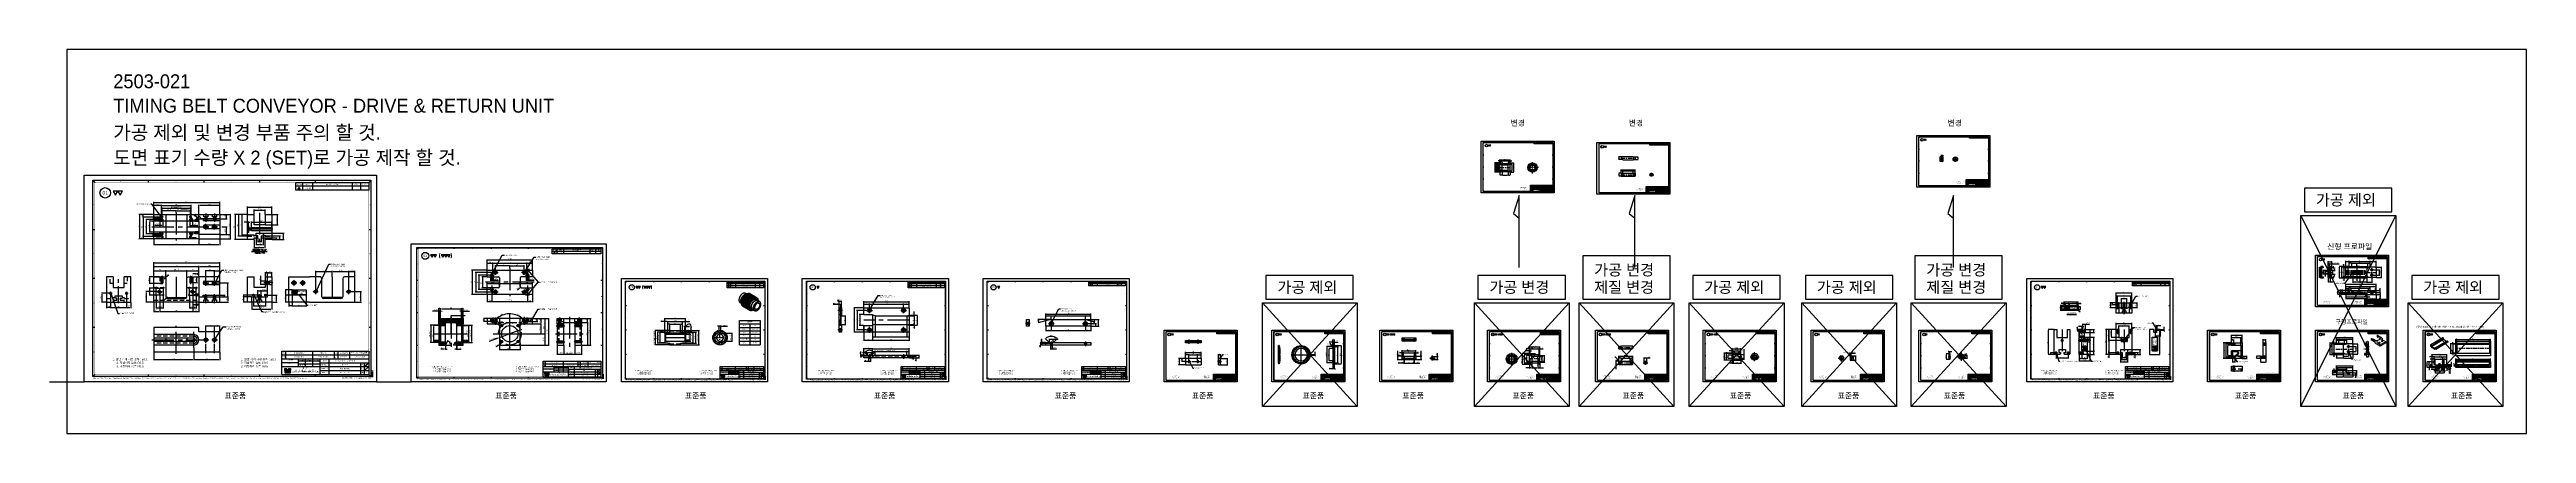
# Model space of a CAD drawing. Header units: inches. Extents: x 0 to 23821, y 0 to 11279.
# Drawn here: x 16700 to 23821, y 1770 to 2874 of the extents above; entities that cross this region are included whole.
import ezdxf
from ezdxf.enums import TextEntityAlignment as Align

# ---------------------------------------------------------------- set-up
doc = ezdxf.new("R2010")
doc.units = ezdxf.units.IN
doc.header["$LTSCALE"] = 10
doc.header["$MEASUREMENT"] = 0
for name, pattern in [('CENTER', [2, 1.25, -0.25, 0.25, -0.25]), ('HIDDEN', [0.375, 0.25, -0.125]), ('PHANTOM', [2.5, 1.25, -0.25, 0.25, -0.25, 0.25, -0.25]), ('PHANTOM2', [31.75, 15.875, -3.175, 3.175, -3.175, 3.175, -3.175])]:
    doc.linetypes.add(name, pattern=pattern)
doc.layers.get('Defpoints').update_dxf_attribs({"color": 8})
for name, color, linetype in [('11', 1, 'CENTER'), ('22', 2, 'HIDDEN'), ('44', 4, 'Continuous'), ('66', 6, 'PHANTOM'), ('A', 8, 'Continuous'), ('CENTER LINE', 1, 'CENTER'), ('D', 3, 'Continuous'), ('HIDDEN LINE', 4, 'HIDDEN'), ('PHANTOM LINE', 6, 'PHANTOM'), ('T', 3, 'Continuous'), ('THIN LINE', 3, 'Continuous'), ('V', 1, 'Continuous')]:
    doc.layers.add(name, color=color, linetype=linetype)
doc.styles.add('Arial', font='arialbd.ttf')
doc.styles.add('GHS', font='romans', dxfattribs={"bigfont": 'ghs'})
doc.styles.add('ITALICT', font='italict')
doc.styles.add('ROMANS', font='romans.shx', dxfattribs={"width": 0.9, "bigfont": 'whgtxt.shx'})
doc.styles.add('SCI', font='')
doc.styles.get('SCI').set_extended_font_data('Gulim')
doc.dimstyles.new('SCH', dxfattribs={"dimtxt": 2.5, "dimasz": 2, "dimexe": 1.25, "dimexo": 0.625, "dimtad": 1, "dimdec": 8, "dimtxsty": 'SCI', "dimcen": 2.5, "dimclrd": 4, "dimclre": 4, "dimclrt": 7, "dimadec": 8, "dimazin": 2, "dimtfac": 1, "dimtdec": 8, "dimtmove": 0, "dimatfit": 3, "dimfxl": 1, "dimarcsym": 0})

# ---------------------------------------------------------------- blocks, each defined once
blk = doc.blocks.new('A$C5b8731fd')
for p, q in [((0, 0), (-2.3, -3.9)), ((2.3, -3.9), (0, 0)), ((-2.3, -3.9), (2.3, -3.9))]:
    blk.add_line(p, q)
blk = doc.blocks.new('*U638')
at = {"color": 2}
for points in [[(0, 0), (1.5, 2.6), (-1.5, 2.6)], [(3, 0), (4.5, 2.6), (1.5, 2.6)], [(10.5, 0), (12, 2.6), (9, 2.6)], [(13.5, 0), (15, 2.6), (12, 2.6)], [(16.5, 0), (18, 2.6), (15, 2.6)]]:
    blk.add_lwpolyline(points, close=True, dxfattribs=at)
at = {"color": 2, "style": 'ROMANS', "width": 0.8}
for s, p in [('(', (7.5, 1.7)), (')', (19.1, 1.7))]:
    blk.add_text(s, height=2.84, dxfattribs=at).set_placement(p, align=Align.MIDDLE_CENTER)
blk = doc.blocks.new('SECHANG TITLE')
h = blk.add_hatch(color=162)
h.dxf.hatch_style = 1
h.paths.add_polyline_path([(6.1, -25.1), (4.2, -25.1), (4.2, -27.9), (7.9, -27.9)])
h.paths.add_polyline_path([(12.1, -25.1), (10.2, -25.1), (8.3, -27.9), (12.1, -27.9)])
h.paths.add_polyline_path([(12.1, -28.1), (4.2, -28.1), (4.2, -30.9), (12.1, -30.9)])
at = {"color": 3}
for p, q in [((125, 0), (125, -33.6)), ((0, -5.6), (125, -5.6)), ((0, -33.6), (0, -5.6)), ((0, -11.2), (125, -11.2)), ((23.5, -16.8), (0, -16.8)), ((0, -22.4), (125, -22.4)), ((0, -33.6), (125, -33.6)), ((5.5, -11.2), (5.5, -5.6)), ((23.5, -11.2), (23.5, -22.4)), ((23.5, -14.2), (55, -14.2)), ((23.5, -18.3), (55, -18.3)), ((34, -22.4), (34, -11.2)), ((44.5, -22.4), (44.5, -5.6)), ((55, -33.6), (55, -11.2)), ((55, -16.8), (125, -16.8)), ((55, -28), (125, -28)), ((68, -33.6), (68, -11.2)), ((75.5, -11.2), (75.5, -5.6)), ((81, -11.2), (81, -5.6)), ((97.5, -11.2), (97.5, -5.6)), ((113.5, -33.6), (113.5, -16.8)), ((118.5, -22.4), (125, -16.8)), ((118.5, -33.6), (118.5, -16.8)), ((118.5, -28), (125, -22.4))]:
    blk.add_line(p, q, dxfattribs=at)
for p, q in [((4, -28), (4, -24.9)), ((4, -24.9), (6.2, -24.9)), ((4, -28), (4, -31.1)), ((4, -31.1), (12.3, -31.1)), ((4.2, -27.9), (4.2, -25.1)), ((4.2, -25.1), (6.1, -25.1)), ((7.9, -27.9), (4.2, -27.9)), ((12.1, -28.1), (4.2, -28.1)), ((4.2, -28.1), (4.2, -30.9)), ((4.2, -30.9), (12.1, -30.9)), ((6.1, -25.1), (7.9, -27.9)), ((6.2, -24.9), (8.1, -27.8)), ((10.1, -24.9), (8.1, -27.8)), ((10.2, -25.1), (8.3, -27.9)), ((12.1, -27.9), (8.3, -27.9)), ((10.1, -24.9), (12.3, -24.9)), ((10.2, -25.1), (12.1, -25.1)), ((12.1, -25.1), (12.1, -27.9)), ((12.1, -30.9), (12.1, -28.1)), ((12.3, -24.9), (12.3, -28)), ((12.3, -31.1), (12.3, -28))]:
    blk.add_line(p, q)
at = {"attachment_point": 5, "style": 'SCI'}
for s, insert, char_height, width in [('ITEM', (2.8, -8.4), 1.5, 5.5), (' PROJECT No.', (11.8, -18.2), 1, 23.5), (' CUSTOMER', (11.8, -12.6), 1, 23.5), ('{\\fGulim|b1|i0|c129|p50;\\T1.45;세창 인터내쇼날(주)}', (33.6, -26.7), 2.5, 38.733), ('{\\fGulim|b1|i0|c129|p50;\\T1.05;SECHANG INTERNATIONAL CO., LTD.}', (33.6, -29.8), 1.5, 38.733), ('DESCRIPTION', (25, -8.4), 1.5, 39), ('DESIGN', (28.8, -12.7), 1, 10.5), ('CHECK', (39.3, -12.7), 1, 10.5), ('APPROVE', (49.8, -12.7), 1, 10.5), ('SPECIFICATION', (60, -8.4), 1.5, 31), ('SUB SCRIPE', (61.5, -19.6), 1.5, 13), ('DWG No.', (61.5, -25.2), 1.5, 13), ('REF No.', (61.5, -30.8), 1.5, 13), ('TITLE', (61.5, -14), 1.5, 13), ("Q'TY", (78.3, -8.4), 1.5, 5.5), ('MATERIAL', (89.2, -8.4), 1.5, 16.5), ('FINISH / REMARK', (111.2, -8.4), 1.5, 27.5), ('SCALE', (116, -25.2), 1, 5), (' PAGE', (116, -19.6), 1, 5), ('REV', (116, -30.8), 1, 5)]:
    blk.add_mtext(s, dxfattribs=dict(at, insert=insert, char_height=char_height, width=width))
blk = doc.blocks.new('SECHANG REV')
at = {"color": 7}
blk.add_line((-52.5, 0), (-52.5, 5.5), dxfattribs=at)
blk.add_line((52.5, 0), (-52.5, 0))
at = {"color": 3}
for p, q in [((-43, 5.5), (-43, 0)), ((-28.5, 5.5), (-28.5, 0)), ((28.5, 5.5), (28.5, 0)), ((40.5, 5.5), (40.5, 0)), ((52.5, 5.5), (52.5, 0))]:
    blk.add_line(p, q, dxfattribs=at)
blk = doc.blocks.new('SECHANG A3')
at = {"color": 2}
for p, q in [((-198, 289.5), (-195, 286.5)), ((-118, 289.5), (-118, 286.5)), ((-38, 289.5), (-38, 286.5)), ((42, 289.5), (42, 286.5)), ((122, 289.5), (122, 286.5)), ((202, 289.5), (199, 286.5)), ((-195, 10.5), (-198, 7.5)), ((-118, 10.5), (-118, 7.5)), ((-38, 10.5), (-38, 7.5)), ((42, 10.5), (42, 7.5)), ((122, 10.5), (122, 7.5)), ((199, 10.5), (202, 7.5))]:
    blk.add_line(p, q, dxfattribs=at)
at = {"color": 3}
blk.add_line((94, 286.5), (199, 286.5), dxfattribs=at)
for p, q in [((-198, 219), (-195, 219)), ((199, 219), (202, 219)), ((-195, 148.5), (-198, 148.5)), ((202, 148.5), (199, 148.5)), ((-195, 78), (-198, 78)), ((202, 78), (199, 78)), ((202, 15.5), (205, 15.5))]:
    blk.add_line(p, q)
at = {"color": 1}
blk.add_lwpolyline([(-210, 297), (210, 297), (210, 0), (-210, 0)], close=True, dxfattribs=at)
at = {"color": 2}
blk.add_lwpolyline([(-198, 289.5), (202, 289.5), (202, 7.5), (-198, 7.5)], close=True, dxfattribs=at)
at = {"const_width": 0.4}
blk.add_lwpolyline([(-195, 286.5), (199, 286.5), (199, 10.5), (-195, 10.5)], close=True, dxfattribs=at)
at = {"layer": '11', "ltscale": 5}
blk.add_line((202, 11.5), (205, 11.5), dxfattribs=at)
at = {"layer": '22', "ltscale": 5}
blk.add_line((202, 13.5), (205, 13.5), dxfattribs=at)
at = {"layer": '66', "ltscale": 3}
blk.add_line((202, 9.5), (205, 9.5), dxfattribs=at)
at = {"layer": 'T'}
blk.add_line((202, 7.5), (205, 7.5), dxfattribs=at)
for name, p in [('SECHANG REV', (146.5, 281)), ('SECHANG TITLE', (74, 44.1))]:
    blk.add_blockref(name, p)
at = {"linetype": 'Continuous', "style": 'SCI'}
blk.add_text('PLOT DATE : 2023/5/31/ 3:50 오후', height=1.92, dxfattribs=at).set_placement((201.9, 4.2), align=Align.RIGHT)
at = {"color": 2, "style": 'SCI'}
for s, insert, char_height, width, attachment_point in [('1', (-158, 288), 1.7, 80, 5), ('2', (-78, 288), 1.7, 80, 5), ('3', (2, 288), 1.7, 80, 5), ('4', (82, 288), 1.7, 80, 5), ('5', (162, 288), 1.7, 80, 5), ('A', (-196.5, 254.3), 1.7, 3, 5), ('A', (200.5, 254.3), 1.7, 3, 5), ('B', (-196.5, 183.8), 1.7, 3, 5), ('B', (200.5, 183.8), 1.7, 3, 5), ('C', (-196.5, 113.3), 1.7, 3, 5), ('C', (200.5, 113.3), 1.7, 3, 5), ('D', (-196.5, 42.8), 1.7, 3, 5), ('D', (200.5, 42.8), 1.7, 3, 5), ('1', (-158, 9), 1.7, 80, 5), ('2', (-78, 9), 1.7, 80, 5), ('3', (2, 9), 1.7, 80, 5), ('1. 일반 기계 가공 공차 : ±0.1\\P2. 지정하지 않은 C0.5\\P3. 지정하지 않은 R0.5', (15, 27.1), 3, 83.582, 4), ('4', (82, 9), 1.7, 80, 5), ('2025.04.03', (102.8, 23.8), 1.5, 10.5, 5), ('TIMING BELT CONVEYOR', (164.8, 30.1), 1.7, 45.5, 5), ('5', (162, 9), 1.7, 80, 5), ('\\pi1.42726;1', (195.8, 23.1), 1.5, 3.25, 4)]:
    blk.add_mtext(s, dxfattribs=dict(at, insert=insert, char_height=char_height, width=width, attachment_point=attachment_point))
at = {"char_height": 1.5, "attachment_point": 5, "style": 'SCI'}
for s, insert, width in [('REV.No', (98.8, 283.7), 9.5), ('DATE', (110.8, 283.7), 14.5), ('REVISION RECORD', (146.5, 283.7), 57), ('SIGN', (181, 283.7), 12), ('CHECK', (193, 283.7), 12)]:
    blk.add_mtext(s, dxfattribs=dict(at, insert=insert, width=width))
at = {"color": 3, "insert": (-198, 5), "char_height": 1.5, "width": 400.024, "attachment_point": 4, "style": 'SCI'}
blk.add_mtext('{\\fArial|b0|i1|c0|p34;THIS DRAWING CONTAINS CONFIDENTIAL INFORMATION PROPRIETARY TO SECHANG INTERNATIONAL Co., Ltd.   IT MUST NOT BE REPRODUCED OR DISCLOSED TO OTHERS OR USED IN  ANY OTHER WAY IN WHOLE OR PART EXCEPT AN AUTHORIZED IN WRITING BY SECHANG INTERNATIONAL Co., Ltd.  }', dxfattribs=at)
blk = doc.blocks.new('A$C22515e4a')
at = {"color": 3}
for p, q in [((0, 0), (125, 0)), ((0, -5.6), (0, 0)), ((5.5, -5.6), (5.5, 0)), ((44.5, -5.6), (44.5, 0)), ((75.5, -5.6), (75.5, 0)), ((81, -5.6), (81, 0)), ((97.5, -5.6), (97.5, 0)), ((125, 0), (125, -5.6))]:
    blk.add_line(p, q, dxfattribs=at)
blk = doc.blocks.new('23SMTAPM6', base_point=(399.4, 921.8))
at = {"color": 7, "linetype": 'Continuous'}
blk.add_circle((399.4, 921.8), 2.46, dxfattribs=at)
at = {"layer": 'CENTER LINE', "ltscale": 1.35}
for p, q in [((399.4, 917.3), (399.4, 926.3)), ((394.9, 921.8), (403.9, 921.8))]:
    blk.add_line(p, q, dxfattribs=at)
at = {"layer": 'THIN LINE', "linetype": 'Continuous'}
blk.add_arc((399.4, 921.8), 3, 260.00825, 189.9928, dxfattribs=at)
blk = doc.blocks.new('MDTapSHM5 Dp10')
at = {"layer": 'CENTER LINE', "ltscale": 2.841505}
blk.add_line((-3, 0), (15.9, 0), dxfattribs=at)
at = {"layer": 'HIDDEN LINE', "ltscale": 5.683011}
for p, q in [((0, 2.5), (10, 2.5)), ((0.4, 2.1), (0, 2.5)), ((0.4, 2.1), (11.7, 2.1)), ((0.4, 2.1), (0.4, -2.1)), ((10, 2.5), (10.7, 2.1)), ((10, 2.5), (10, -2.5)), ((11.7, 2.1), (11.7, -2.1)), ((11.7, 2.1), (12.9, 0)), ((12.9, 0), (11.7, -2.1)), ((0, -2.5), (0.4, -2.1)), ((0, -2.5), (10, -2.5)), ((11.7, -2.1), (0.4, -2.1)), ((10, -2.5), (10.7, -2.1))]:
    blk.add_line(p, q, dxfattribs=at)
blk = doc.blocks.new('23A$C219F295C')
h = blk.add_hatch(color=3)
h.dxf.hatch_style = 1
h.paths.add_polyline_path([(59.7, 40.3), (59.5, 40.3), (59.5, 35.3), (63, 35.3), (63, 35.5), (59.7, 35.5)])
h = blk.add_hatch(color=3)
h.dxf.hatch_style = 1
h.paths.add_polyline_path([(62.8, 35.3), (63, 35.3), (63, 40.3), (59.5, 40.3), (59.5, 40.1), (62.8, 40.1)])
for p, q in [((-65, 44.1), (-65, 29)), ((65, 44.1), (-65, 44.1)), ((-65, 29), (-34, 29)), ((-30, 25), (-30, -26.8)), ((30, -26.8), (30, 25)), ((34, 29), (65, 29)), ((59.5, 35.3), (59.5, 40.3)), ((59.5, 40.3), (59.7, 40.3)), ((63, 40.3), (59.5, 40.3)), ((59.5, 40.1), (59.5, 40.3)), ((62.8, 40.1), (59.5, 40.1)), ((59.5, 35.3), (63, 35.3)), ((59.7, 35.5), (59.7, 40.3)), ((59.7, 35.5), (63, 35.5)), ((62.8, 40.1), (62.8, 35.3)), ((62.8, 35.3), (63, 35.3)), ((63, 40.3), (63, 35.3)), ((63, 35.5), (63, 35.3)), ((65, 29), (65, 44.1)), ((-24, -32.8), (24, -32.8))]:
    blk.add_line(p, q)
blk.add_circle((0, 0), 23.5)
for centre, radius, start, end in [((-34, 25), 4, 0, 90), ((34, 25), 4, 90, 180), ((-24, -26.8), 6, 180, 270), ((24, -26.8), 6, 270, 0)]:
    blk.add_arc(centre, radius, start, end)
at = {"layer": 'CENTER LINE', "ltscale": 5}
for p, q in [((-51.5, 46.1), (-51.5, 33.3)), ((51, 46.1), (51, 33.3))]:
    blk.add_line(p, q, dxfattribs=at)
at = {"layer": 'CENTER LINE', "ltscale": 14.25}
for p, q in [((-47.5, 0), (47.5, 0)), ((0, -47.5), (0, 46.1))]:
    blk.add_line(p, q, dxfattribs=at)
at = {"layer": 'CENTER LINE', "ltscale": 3.375}
for p, q in [((-41, 47.1), (-41, 26)), ((41, 48.5), (41, 26))]:
    blk.add_line(p, q, dxfattribs=at)
at = {"layer": 'CENTER LINE', "ltscale": 5}
blk.add_circle((0, 0), 32.5, dxfattribs=at)
at = {"layer": 'HIDDEN LINE', "ltscale": 5}
for p, q in [((-55.5, 44.1), (-55.5, 35.1)), ((-55.5, 35.1), (-47.5, 35.1)), ((-47.5, 35.1), (-47.5, 44.1)), ((-30, 44.1), (-30, 32.5)), ((-30, 32.5), (30, 32.5)), ((30, 32.5), (30, 44.1)), ((47, 44.1), (47, 35.1)), ((47, 35.1), (55, 35.1)), ((55, 35.1), (55, 44.1))]:
    blk.add_line(p, q, dxfattribs=at)
at = {"layer": 'HIDDEN LINE', "ltscale": 6.75}
for p, q in [((-45.8, 44.1), (-45.8, 38.1)), ((-45.8, 38.1), (-36.2, 38.1)), ((-43.8, 38.1), (-43.8, 29)), ((-38.2, 38.1), (-38.2, 29)), ((-36.2, 38.1), (-36.2, 44.1)), ((36.2, 38.1), (36.2, 44.1)), ((45.8, 38.1), (36.2, 38.1)), ((38.2, 38.1), (38.2, 29)), ((43.8, 38.1), (43.8, 29)), ((45.8, 44.1), (45.8, 38.1))]:
    blk.add_line(p, q, dxfattribs=at)
for name, p, rotation in [('MDTapSHM5 Dp10', (-49, 44.1), 270), ('23SMTAPM6', (-23, 23), 45.00000000000001), ('23SMTAPM6', (23, 23), 45.00000000000001), ('23SMTAPM6', (-23, -23), 45.00000000000001), ('23SMTAPM6', (23, -23), 45.00000000000001)]:
    blk.add_blockref(name, p, dxfattribs=dict(rotation=rotation))
at = {"xscale": -1.000000000000003, "rotation": 90}
blk.add_blockref('MDTapSHM5 Dp10', (49, 44.1), dxfattribs=at)
blk = doc.blocks.new('23MDCBM5', base_point=(411.9, 908.8))
at = {"color": 7, "linetype": 'Continuous'}
for radius in [4.75, 2.75]:
    blk.add_circle((411.9, 908.8), radius, dxfattribs=at)
at = {"layer": 'CENTER LINE', "ltscale": 2.1375}
for p, q in [((404.7, 908.8), (419, 908.8)), ((411.9, 901.7), (411.9, 915.9))]:
    blk.add_line(p, q, dxfattribs=at)
blk = doc.blocks.new('SMTAPM5', base_point=(1614.7, 1983.9))
at = {"color": 7, "linetype": 'Continuous'}
blk.add_circle((1614.7, 1983.9), 2.07, dxfattribs=at)
at = {"layer": 'CENTER LINE', "ltscale": 1.125}
for p, q in [((1611, 1983.9), (1618.5, 1983.9)), ((1614.7, 1980.1), (1614.7, 1987.6))]:
    blk.add_line(p, q, dxfattribs=at)
at = {"layer": 'THIN LINE', "linetype": 'Continuous'}
blk.add_arc((1614.7, 1983.9), 2.5, 260.00825, 189.9928, dxfattribs=at)
blk = doc.blocks.new('23A$C3DDE0CA7')
for p, q in [((-65, 15.8), (-33, 15.8)), ((-55.5, 20.5), (-55.5, 15.8)), ((-47.5, 20.5), (-47.5, 15.8)), ((-30, 12.8), (-30, -12.8)), ((30, 12.8), (30, -12.8)), ((65, 15.8), (33, 15.8)), ((47, 20.5), (47, 15.8)), ((55, 20.5), (55, 15.8)), ((-33, -15.8), (-65, -15.8)), ((-55.5, -20.5), (-55.5, -15.8)), ((-47.5, -20.5), (-47.5, -15.8)), ((33, -15.8), (65, -15.8)), ((47, -20.5), (47, -15.8)), ((55, -20.5), (55, -15.8))]:
    blk.add_line(p, q)
for points in [[(-65, 15.8), (-65, 35), (65, 35), (65, 15.8)], [(65, -15.8), (65, -35), (-65, -35), (-65, -15.8)]]:
    blk.add_lwpolyline(points)
for centre, radius, start, end in [((-51.5, 20.5), 4, 0, 180), ((-33, 12.8), 3, 0, 90), ((33, 12.8), 3, 90, 180), ((51, 20.5), 4, 0, 180), ((-51.5, -20.5), 4, 180, 0), ((-33, -12.8), 3, 270, 0), ((33, -12.8), 3, 180, 270), ((51, -20.5), 4, 180, 0)]:
    blk.add_arc(centre, radius, start, end)
at = {"layer": 'CENTER LINE', "ltscale": 5}
for p, q in [((70, 0), (-70, 0)), ((0, 40), (0, -40))]:
    blk.add_line(p, q, dxfattribs=at)
at = {"layer": 'CENTER LINE', "ltscale": 1.8}
for p, q in [((-57.5, 20.5), (-45.5, 20.5)), ((-51.5, 26.5), (-51.5, -26.5)), ((45, 20.5), (57, 20.5)), ((51, 26.5), (51, -26.5)), ((-57.5, -20.5), (-45.5, -20.5)), ((45, -20.5), (57, -20.5))]:
    blk.add_line(p, q, dxfattribs=at)
for name, p in [('SMTAPM5', (-49, 28)), ('23MDCBM5', (-41, 28)), ('SMTAPM5', (49, 28)), ('SMTAPM5', (-49, -28)), ('SMTAPM5', (49, -28))]:
    blk.add_blockref(name, p)
at = {"xscale": -1}
blk.add_blockref('23MDCBM5', (41, 28), dxfattribs=at)
at = {"xscale": -1, "rotation": 180}
blk.add_blockref('23MDCBM5', (-41, -28), dxfattribs=at)
at = {"rotation": 180}
blk.add_blockref('23MDCBM5', (41, -28), dxfattribs=at)
blk = doc.blocks.new('23MDTapSHM6 Dp15')
at = {"layer": 'CENTER LINE', "ltscale": 3.6836}
blk.add_line((-3, 0), (21.6, 0), dxfattribs=at)
at = {"layer": 'HIDDEN LINE', "ltscale": 7.367199}
for p, q in [((0, 3), (15, 3)), ((0.5, 2.5), (0, 3)), ((0.5, 2.5), (17.1, 2.5)), ((0.5, 2.5), (0.5, -2.5)), ((15, 3), (15.9, 2.5)), ((15, 3), (15, -3)), ((17.1, 2.5), (17.1, -2.5)), ((17.1, 2.5), (18.6, 0)), ((18.6, 0), (17.1, -2.5)), ((0, -3), (0.5, -2.5)), ((0, -3), (15, -3)), ((17.1, -2.5), (0.5, -2.5)), ((15, -3), (15.9, -2.5))]:
    blk.add_line(p, q, dxfattribs=at)
blk = doc.blocks.new('MDTapSHM5 Dp11')
at = {"layer": 'CENTER LINE', "ltscale": 2.991505}
blk.add_line((-3, 0), (16.9, 0), dxfattribs=at)
at = {"layer": 'HIDDEN LINE', "ltscale": 5.983011}
for p, q in [((0, 2.5), (11, 2.5)), ((0.4, 2.1), (0, 2.5)), ((0.4, 2.1), (12.7, 2.1)), ((0.4, 2.1), (0.4, -2.1)), ((11, 2.5), (11.7, 2.1)), ((11, 2.5), (11, -2.5)), ((12.7, 2.1), (12.7, -2.1)), ((12.7, 2.1), (13.9, 0)), ((13.9, 0), (12.7, -2.1)), ((0, -2.5), (0.4, -2.1)), ((0, -2.5), (11, -2.5)), ((12.7, -2.1), (0.4, -2.1)), ((11, -2.5), (11.7, -2.1))]:
    blk.add_line(p, q, dxfattribs=at)
blk = doc.blocks.new('23A$C00F476D9')
for p, q in [((-35, 11.6), (35, 11.6)), ((-35, -3.5), (-35, 11.6)), ((-15.8, -3.5), (-15.8, 11.6)), ((-15.8, 0), (15.8, 0)), ((15.8, -3.5), (15.8, 11.6)), ((35, 11.6), (35, -3.5)), ((-15.8, -3.5), (-35, -3.5)), ((-35, -3.5), (-35, -65.3)), ((-35, -65.3), (-16.3, -65.3)), ((-16.3, -65.3), (-15.8, -64.4)), ((-15.8, -64.4), (-15.8, -3.5)), ((35, -3.5), (15.8, -3.5)), ((15.8, -3.5), (15.8, -64.4)), ((16.3, -65.3), (15.8, -64.4)), ((16.3, -65.3), (35, -65.3)), ((35, -65.3), (35, -3.5))]:
    blk.add_line(p, q)
at = {"layer": 'CENTER LINE', "ltscale": 3.375}
for p, q in [((-28, 14.6), (-28, -6.5)), ((28, 14.6), (28, -6.5))]:
    blk.add_line(p, q, dxfattribs=at)
at = {"layer": 'CENTER LINE', "ltscale": 5}
for p, q in [((0, 16.6), (0, -70.3)), ((-40, -32.5), (40, -32.5))]:
    blk.add_line(p, q, dxfattribs=at)
at = {"layer": 'HIDDEN LINE', "ltscale": 6.75}
for p, q in [((-32.8, 5.6), (-32.8, 11.6)), ((-23.2, 5.6), (-32.8, 5.6)), ((-30.8, 5.6), (-30.8, -3.5)), ((-25.2, 5.6), (-25.2, -3.5)), ((-23.2, 11.6), (-23.2, 5.6)), ((23.2, 11.6), (23.2, 5.6)), ((23.2, 5.6), (32.8, 5.6)), ((25.2, 5.6), (25.2, -3.5)), ((30.8, 5.6), (30.8, -3.5)), ((32.8, 5.6), (32.8, 11.6))]:
    blk.add_line(p, q, dxfattribs=at)
at = {"layer": 'HIDDEN LINE', "ltscale": 5}
for p, q in [((-24.5, 11.6), (-24.5, 2.6)), ((-24.5, 2.6), (-15.8, 2.6)), ((15.8, 2.6), (24.5, 2.6)), ((24.5, 2.6), (24.5, 11.6)), ((-35, -9), (-31.9, -9)), ((-35, -56), (-31.9, -56)), ((-31.9, -7.8), (-31.9, -57.3)), ((-31.9, -7.8), (-30, -7.8)), ((-31.9, -57.3), (-30, -57.3)), ((-30, -7.8), (-30, -57.3)), ((-30, -9), (-15.8, -9)), ((-30, -56), (-15.8, -56)), ((15.8, -9), (30, -9)), ((15.8, -56), (30, -56)), ((30, -7.8), (31.9, -7.8)), ((30, -7.8), (30, -57.3)), ((30, -57.3), (31.9, -57.3)), ((31.9, -7.8), (31.9, -57.3)), ((31.9, -9), (35, -9)), ((31.9, -56), (35, -56))]:
    blk.add_line(p, q, dxfattribs=at)
at = {"rotation": 270}
for p in [(-28, 11.6), (28, 11.6)]:
    blk.add_blockref('MDTapSHM5 Dp11', p, dxfattribs=at)
for p in [(-35, -9.5), (-35, -55.5)]:
    blk.add_blockref('23MDTapSHM6 Dp15', p)
at = {"xscale": -1}
for p in [(35, -9.5), (35, -55.5)]:
    blk.add_blockref('23MDTapSHM6 Dp15', p, dxfattribs=at)
blk = doc.blocks.new('23A$C34FA61B7')
h = blk.add_hatch()
h.set_pattern_fill('ANSI31', color=3)
h.set_pattern_definition([(45, (-1688.0784, 13.469), (-2.245064, 2.245064), [])])
h.paths.add_polyline_path([(-35, 11.6), (-35, -3.5), (-35, -9), (-31.9, -9), (-31.9, -7.8), (-30, -7.8), (-30, -9), (-15.8, -9), (-15.8, -3.5), (-15.8, 0), (0, 0), (0, 11.6)])
h.paths.add_polyline_path([(0, 11.6), (0, 0), (15.8, 0), (15.8, -3.5), (15.8, -9), (30, -9), (30, -7.8), (31.9, -7.8), (31.9, -9), (35, -9), (35, -3.5), (35, 11.6)])
h.paths.add_polyline_path([(35, -65.3), (35, -56), (31.9, -56), (31.9, -57.2), (30, -57.2), (30, -56), (15.8, -56), (15.8, -64.4), (16.3, -65.3)])
h.paths.add_polyline_path([(-30, -56), (-30, -57.2), (-31.9, -57.2), (-31.9, -56), (-35, -56), (-35, -65.3), (-16.3, -65.3), (-15.8, -64.4), (-15.8, -56)])
for p, q in [((-35, 11.6), (35, 11.6)), ((-35, -3.5), (-35, 11.6)), ((-15.8, -3.5), (-15.8, 0)), ((-15.8, 0), (15.8, 0)), ((15.8, -3.5), (15.8, 0)), ((35, 11.6), (35, -3.5)), ((-35, -3.5), (-35, -65.3)), ((-35, -65.3), (-16.3, -65.3)), ((-31.9, -7.8), (-31.9, -57.2)), ((-30, -7.8), (-30, -57.2)), ((-16.3, -65.3), (-15.8, -64.4)), ((-15.8, -64.4), (-15.8, -3.5)), ((15.8, -3.5), (15.8, -64.4)), ((16.3, -65.3), (15.8, -64.4)), ((16.3, -65.3), (35, -65.3)), ((30, -7.8), (30, -57.2)), ((31.9, -7.8), (31.9, -57.2)), ((35, -65.3), (35, -3.5))]:
    blk.add_line(p, q)
at = {"color": 7, "linetype": 'Continuous', "ltscale": 28.05}
for p, q in [((-35, -9), (-31.9, -9)), ((-35, -56), (-31.9, -56)), ((-31.9, -7.8), (-30, -7.8)), ((-31.9, -57.2), (-30, -57.2)), ((-30, -9), (-15.8, -9)), ((-30, -56), (-15.8, -56)), ((15.8, -9), (30, -9)), ((15.8, -56), (30, -56)), ((30, -7.8), (31.9, -7.8)), ((30, -57.2), (31.9, -57.2)), ((31.9, -9), (35, -9)), ((31.9, -56), (35, -56))]:
    blk.add_line(p, q, dxfattribs=at)
at = {"layer": 'CENTER LINE', "ltscale": 5}
blk.add_line((0, 16.6), (0, -70.3), dxfattribs=at)
at = {"layer": 'CENTER LINE', "ltscale": 14.2125}
blk.add_line((-47.4, -32.5), (47.4, -32.5), dxfattribs=at)
at = {"layer": 'CENTER LINE', "ltscale": 14.025}
blk.add_line((-46.8, -32.5), (46.8, -32.5), dxfattribs=at)
blk = doc.blocks.new('*D1059')
at = {"color": 4, "lineweight": -2, "transparency": 16777216}
for p, q in [((18159.5, 2023.2), (18159.5, 1996.7)), ((18161.7, 1998.6), (18176.4, 1998.6)), ((18178.7, 2024.1), (18178.7, 1996.7))]:
    blk.add_line(p, q, dxfattribs=at)
at = {"color": 4, "transparency": 16777216}
for points in [[(18161.7, 1999), (18161.7, 1998.2), (18159.5, 1998.6)], [(18176.4, 1999), (18176.4, 1998.2), (18178.7, 1998.6)]]:
    blk.add_solid(points, dxfattribs=at)
at = {"layer": 'Defpoints', "color": 0, "transparency": 16777216}
for p in [(18159.5, 2024.2), (18178.7, 2025), (18178.7, 1998.6)]:
    blk.add_point(p, dxfattribs=at)
at = {"color": 7, "transparency": 16777216, "insert": (18169.1, 2001.9), "char_height": 3.75, "attachment_point": 5, "style": 'SCI'}
blk.add_mtext('(19,2)', dxfattribs=at)
blk = doc.blocks.new('*D1060')
at = {"color": 4, "lineweight": -2, "transparency": 16777216}
for p, q in [((18178.7, 2024.1), (18178.7, 1996.7)), ((18180.9, 1998.6), (18208, 1998.6)), ((18210.3, 2024.1), (18210.3, 1996.7))]:
    blk.add_line(p, q, dxfattribs=at)
at = {"color": 4, "transparency": 16777216}
for points in [[(18180.9, 1999), (18180.9, 1998.2), (18178.7, 1998.6)], [(18208, 1999), (18208, 1998.2), (18210.3, 1998.6)]]:
    blk.add_solid(points, dxfattribs=at)
at = {"layer": 'Defpoints', "color": 0, "transparency": 16777216}
for p in [(18178.7, 2025), (18210.3, 2025), (18210.3, 1998.6)]:
    blk.add_point(p, dxfattribs=at)
at = {"color": 7, "transparency": 16777216, "insert": (18194.5, 2002.4), "char_height": 3.75, "attachment_point": 5, "style": 'SCI'}
blk.add_mtext('31,6{\\H0.59x;\\S+0.05^ +0.02;}', dxfattribs=at)
blk = doc.blocks.new('*D1061')
at = {"color": 4, "lineweight": -2, "transparency": 16777216}
for p, q in [((18210.3, 2024.1), (18210.3, 1996.7)), ((18212.5, 1998.6), (18227.2, 1998.6)), ((18229.5, 2023.2), (18229.5, 1996.7))]:
    blk.add_line(p, q, dxfattribs=at)
at = {"color": 4, "transparency": 16777216}
for points in [[(18212.5, 1999), (18212.5, 1998.2), (18210.3, 1998.6)], [(18227.2, 1999), (18227.2, 1998.2), (18229.5, 1998.6)]]:
    blk.add_solid(points, dxfattribs=at)
at = {"layer": 'Defpoints', "color": 0, "transparency": 16777216}
for p in [(18210.3, 2025), (18229.5, 2024.2), (18229.5, 1998.6)]:
    blk.add_point(p, dxfattribs=at)
at = {"color": 7, "transparency": 16777216, "insert": (18219.9, 2001.9), "char_height": 3.75, "attachment_point": 5, "style": 'SCI'}
blk.add_mtext('(19,2)', dxfattribs=at)
blk = doc.blocks.new('*D1062')
at = {"color": 4, "lineweight": -2, "transparency": 16777216}
for p, q in [((17957.4, 2101.1), (17947.4, 2101.1)), ((17966.9, 2092.1), (17947.4, 2092.1)), ((17949.3, 2094.3), (17949.3, 2098.8))]:
    blk.add_line(p, q, dxfattribs=at)
at = {"color": 4, "transparency": 16777216}
for points in [[(17948.9, 2098.8), (17949.6, 2098.8), (17949.3, 2101.1)], [(17948.9, 2094.3), (17949.6, 2094.3), (17949.3, 2092.1)]]:
    blk.add_solid(points, dxfattribs=at)
at = {"layer": 'Defpoints', "color": 0, "transparency": 16777216}
for p in [(17949.3, 2101.1), (17958.3, 2101.1), (17967.8, 2092.1)]:
    blk.add_point(p, dxfattribs=at)
at = {"color": 7, "transparency": 16777216, "insert": (17946.4, 2096.6), "char_height": 3.75, "attachment_point": 5, "rotation": 90, "style": 'SCI'}
blk.add_mtext('9', dxfattribs=at)
blk = doc.blocks.new('*D1063')
at = {"color": 4, "lineweight": -2, "transparency": 16777216}
for p, q in [((18211.2, 2101.1), (18248.1, 2101.1)), ((18211.2, 2089.5), (18248.1, 2089.5)), ((18246.2, 2091.7), (18246.2, 2098.8))]:
    blk.add_line(p, q, dxfattribs=at)
at = {"color": 4, "transparency": 16777216}
for points in [[(18245.9, 2098.8), (18246.6, 2098.8), (18246.2, 2101.1)], [(18245.9, 2091.7), (18246.6, 2091.7), (18246.2, 2089.5)]]:
    blk.add_solid(points, dxfattribs=at)
at = {"layer": 'Defpoints', "color": 0, "transparency": 16777216}
for p in [(18210.3, 2101.1), (18210.3, 2089.5), (18246.2, 2101.1)]:
    blk.add_point(p, dxfattribs=at)
at = {"color": 7, "transparency": 16777216, "insert": (18243.1, 2095.3), "char_height": 3.75, "attachment_point": 5, "rotation": 90, "style": 'SCI'}
blk.add_mtext('11,6', dxfattribs=at)
blk = doc.blocks.new('*D1064')
at = {"color": 4, "lineweight": -2, "transparency": 16777216}
for p, q in [((18211.2, 2089.5), (18248.1, 2089.5)), ((18246.2, 2087.2), (18246.2, 2026.4)), ((18211.7, 2024.2), (18248.1, 2024.2))]:
    blk.add_line(p, q, dxfattribs=at)
at = {"color": 4, "transparency": 16777216}
for points in [[(18245.9, 2087.2), (18246.6, 2087.2), (18246.2, 2089.5)], [(18245.9, 2026.4), (18246.6, 2026.4), (18246.2, 2024.2)]]:
    blk.add_solid(points, dxfattribs=at)
at = {"layer": 'Defpoints', "color": 0, "transparency": 16777216}
for p in [(18210.3, 2089.5), (18210.8, 2024.2), (18246.2, 2024.2)]:
    blk.add_point(p, dxfattribs=at)
at = {"color": 7, "transparency": 16777216, "insert": (18243.1, 2056.8), "char_height": 3.75, "attachment_point": 5, "rotation": 90, "style": 'SCI'}
blk.add_mtext('65,3', dxfattribs=at)
blk = doc.blocks.new('*D775')
at = {"color": 4, "lineweight": -2, "transparency": 16777216}
for p, q in [((18230.4, 2101.1), (18257.5, 2101.1)), ((18255.6, 2026.4), (18255.6, 2098.8)), ((18230.4, 2024.2), (18257.5, 2024.2))]:
    blk.add_line(p, q, dxfattribs=at)
at = {"color": 4, "transparency": 16777216}
for points in [[(18255.2, 2098.8), (18256, 2098.8), (18255.6, 2101.1)], [(18255.2, 2026.4), (18256, 2026.4), (18255.6, 2024.2)]]:
    blk.add_solid(points, dxfattribs=at)
at = {"layer": 'Defpoints', "color": 0, "transparency": 16777216}
for p in [(18229.5, 2101.1), (18255.6, 2101.1), (18229.5, 2024.2)]:
    blk.add_point(p, dxfattribs=at)
at = {"color": 7, "transparency": 16777216, "insert": (18252.5, 2062.6), "char_height": 3.75, "attachment_point": 5, "rotation": 90, "style": 'SCI'}
blk.add_mtext('76,9', dxfattribs=at)
blk = doc.blocks.new('*D1065')
at = {"color": 4, "lineweight": -2, "transparency": 16777216}
for p, q in [((17989.3, 2082), (17992.6, 2084.3)), ((18002.5, 2091.3), (17994.4, 2085.6))]:
    blk.add_line(p, q, dxfattribs=at)
at = {"color": 4, "transparency": 16777216}
blk.add_solid([(17994.2, 2085.9), (17994.6, 2085.3), (17992.6, 2084.3)], dxfattribs=at)
at = {"layer": 'Defpoints', "color": 0, "transparency": 16777216}
for p in [(17989.3, 2082), (17992.6, 2084.3)]:
    blk.add_point(p, dxfattribs=at)
at = {"color": 7, "transparency": 16777216, "insert": (17997.7, 2091.4), "char_height": 3.75, "attachment_point": 5, "rotation": 35.25744, "style": 'SCI'}
blk.add_mtext('R4', dxfattribs=at)
blk = doc.blocks.new('*D1066')
at = {"color": 4, "lineweight": -2, "transparency": 16777216}
for p, q in [((17993.3, 2029.2), (17993.3, 2010)), ((17995.5, 2011.8), (18051, 2011.8)), ((18053.3, 2029.2), (18053.3, 2010))]:
    blk.add_line(p, q, dxfattribs=at)
at = {"color": 4, "transparency": 16777216}
for points in [[(17995.5, 2012.2), (17995.5, 2011.5), (17993.3, 2011.8)], [(18051, 2012.2), (18051, 2011.5), (18053.3, 2011.8)]]:
    blk.add_solid(points, dxfattribs=at)
at = {"layer": 'Defpoints', "color": 0, "transparency": 16777216}
for p in [(17993.3, 2030.2), (18053.3, 2030.2), (18053.3, 2011.8)]:
    blk.add_point(p, dxfattribs=at)
at = {"color": 7, "transparency": 16777216, "insert": (18023.3, 2015.5), "char_height": 3.75, "attachment_point": 5, "style": 'SCI'}
blk.add_mtext('60{\\H0.59x;\\S-0.03^ -0.05;}', dxfattribs=at)
blk = doc.blocks.new('*D1067')
at = {"color": 4, "lineweight": -2, "transparency": 16777216}
for p, q in [((18089.2, 2101.1), (18114.5, 2101.1)), ((18089.2, 2086), (18114.5, 2086)), ((18112.6, 2098.8), (18112.6, 2088.2))]:
    blk.add_line(p, q, dxfattribs=at)
at = {"color": 4, "transparency": 16777216}
for points in [[(18112.2, 2098.8), (18113, 2098.8), (18112.6, 2101.1)], [(18112.2, 2088.2), (18113, 2088.2), (18112.6, 2086)]]:
    blk.add_solid(points, dxfattribs=at)
at = {"layer": 'Defpoints', "color": 0, "transparency": 16777216}
for p in [(18088.3, 2101.1), (18088.3, 2086), (18112.6, 2086)]:
    blk.add_point(p, dxfattribs=at)
at = {"color": 7, "transparency": 16777216, "insert": (18109.5, 2093.5), "char_height": 3.75, "attachment_point": 5, "rotation": 90, "style": 'SCI'}
blk.add_mtext('15,1', dxfattribs=at)
blk = doc.blocks.new('*D1068')
at = {"color": 4, "lineweight": -2, "transparency": 16777216}
for p, q in [((18089.2, 2086), (18114.5, 2086)), ((18112.6, 2083.7), (18112.6, 2059.2)), ((18071.7, 2057), (18114.5, 2057))]:
    blk.add_line(p, q, dxfattribs=at)
at = {"color": 4, "transparency": 16777216}
for points in [[(18112.2, 2083.7), (18113, 2083.7), (18112.6, 2086)], [(18112.2, 2059.2), (18113, 2059.2), (18112.6, 2057)]]:
    blk.add_solid(points, dxfattribs=at)
at = {"layer": 'Defpoints', "color": 0, "transparency": 16777216}
for p in [(18088.3, 2086), (18070.8, 2057), (18112.6, 2057)]:
    blk.add_point(p, dxfattribs=at)
at = {"color": 7, "transparency": 16777216, "insert": (18109.8, 2071.5), "char_height": 3.75, "attachment_point": 5, "rotation": 90, "style": 'SCI'}
blk.add_mtext('29{\\H0.59x;%%p0.02}', dxfattribs=at)
blk = doc.blocks.new('*D1069')
at = {"color": 4, "lineweight": -2, "transparency": 16777216}
for p, q in [((18048.2, 2024.2), (18125.7, 2024.2)), ((18071.7, 2057), (18125.7, 2057)), ((18123.8, 2054.7), (18123.8, 2026.4))]:
    blk.add_line(p, q, dxfattribs=at)
at = {"color": 4, "transparency": 16777216}
for points in [[(18123.4, 2054.7), (18124.2, 2054.7), (18123.8, 2057)], [(18123.4, 2026.4), (18124.2, 2026.4), (18123.8, 2024.2)]]:
    blk.add_solid(points, dxfattribs=at)
at = {"layer": 'Defpoints', "color": 0, "transparency": 16777216}
for p in [(18047.3, 2024.2), (18070.8, 2057), (18123.8, 2024.2)]:
    blk.add_point(p, dxfattribs=at)
at = {"color": 7, "transparency": 16777216, "insert": (18120.5, 2040.6), "char_height": 3.75, "attachment_point": 5, "rotation": 90, "style": 'SCI'}
blk.add_mtext('(32,8)', dxfattribs=at)
blk = doc.blocks.new('*D776')
at = {"color": 4, "lineweight": -2, "transparency": 16777216}
for p, q in [((18089.2, 2101.1), (18125.9, 2101.1)), ((18124, 2098.8), (18124, 2059.2)), ((18071.7, 2057), (18125.9, 2057))]:
    blk.add_line(p, q, dxfattribs=at)
at = {"color": 4, "transparency": 16777216}
for points in [[(18123.6, 2098.8), (18124.4, 2098.8), (18124, 2101.1)], [(18123.6, 2059.2), (18124.4, 2059.2), (18124, 2057)]]:
    blk.add_solid(points, dxfattribs=at)
at = {"layer": 'Defpoints', "color": 0, "transparency": 16777216}
for p in [(18088.3, 2101.1), (18070.8, 2057), (18124, 2057)]:
    blk.add_point(p, dxfattribs=at)
at = {"color": 7, "transparency": 16777216, "insert": (18120.9, 2079), "char_height": 3.75, "attachment_point": 5, "rotation": 90, "style": 'SCI'}
blk.add_mtext('44,1{\\H0.59x;%%p0.02}', dxfattribs=at)
blk = doc.blocks.new('*D1070')
at = {"color": 4, "lineweight": -2, "transparency": 16777216}
for p, q in [((18053.8, 2068.2), (17992.8, 2045.8)), ((18055.9, 2069), (18058, 2069.7)), ((17965.1, 2035.6), (17990.7, 2045))]:
    blk.add_line(p, q, dxfattribs=at)
at = {"color": 4, "transparency": 16777216}
for points in [[(18055.8, 2069.3), (18056, 2068.6), (18053.8, 2068.2)], [(17990.5, 2045.3), (17990.8, 2044.6), (17992.8, 2045.8)]]:
    blk.add_solid(points, dxfattribs=at)
at = {"layer": 'Defpoints', "color": 0, "transparency": 16777216}
for p in [(18053.8, 2068.2), (17992.8, 2045.8)]:
    blk.add_point(p, dxfattribs=at)
at = {"color": 7, "transparency": 16777216, "insert": (17975.8, 2042.7), "char_height": 3.75, "attachment_point": 5, "rotation": 20.18244, "style": 'SCI'}
blk.add_mtext('P.C.D∅65', dxfattribs=at)
blk = doc.blocks.new('*D1071')
at = {"color": 4, "lineweight": -2, "transparency": 16777216}
for p, q in [((17984.2, 2020.5), (17992.4, 2025.7)), ((17999.3, 2030.2), (17994.2, 2026.9))]:
    blk.add_line(p, q, dxfattribs=at)
at = {"color": 4, "transparency": 16777216}
blk.add_solid([(17992.2, 2026), (17992.6, 2025.4), (17994.2, 2026.9)], dxfattribs=at)
at = {"layer": 'Defpoints', "color": 0, "transparency": 16777216}
for p in [(17994.2, 2026.9), (17999.3, 2030.2)]:
    blk.add_point(p, dxfattribs=at)
at = {"color": 7, "transparency": 16777216, "insert": (17985.8, 2024.9), "char_height": 3.75, "attachment_point": 5, "rotation": 32.71412, "style": 'SCI'}
blk.add_mtext('R6', dxfattribs=at)
blk = doc.blocks.new('*D1072')
at = {"color": 4, "lineweight": -2, "transparency": 16777216}
for p, q in [((17996.5, 2083.8), (17981.3, 2098.9)), ((18023.3, 2104), (18023.3, 2116.3))]:
    blk.add_line(p, q, dxfattribs=at)
blk.add_arc((18023.3, 2057), 57.4, 92.24413, 132.75587, dxfattribs=at)
at = {"color": 4, "transparency": 16777216}
for points in [[(17984.6, 2098.9), (17984, 2099.4), (17982.7, 2097.6)], [(18021, 2114.8), (18021.1, 2114), (18023.3, 2114.4)]]:
    blk.add_solid(points, dxfattribs=at)
at = {"layer": 'Defpoints', "color": 0, "transparency": 16777216}
for p in [(17997.1, 2083.1), (18003.5, 2076.8), (18008.4, 2112.5), (18023.3, 2103.1), (18023.3, 2009.5)]:
    blk.add_point(p, dxfattribs=at)
at = {"color": 7, "transparency": 16777216, "insert": (18000.2, 2112.7), "char_height": 3.75, "attachment_point": 5, "rotation": 22.5, "style": 'SCI'}
blk.add_mtext('45°', dxfattribs=at)
blk = doc.blocks.new('*D1073')
at = {"color": 4, "lineweight": -2, "transparency": 16777216}
for p, q in [((18023.3, 2104), (18023.3, 2116.1)), ((18050.1, 2083.8), (18065.1, 2098.8))]:
    blk.add_line(p, q, dxfattribs=at)
blk.add_arc((18023.3, 2057), 57.2, 47.25357, 87.74643, dxfattribs=at)
at = {"color": 4, "transparency": 16777216}
for points in [[(18025.5, 2113.8), (18025.6, 2114.5), (18023.3, 2114.2)], [(18062.4, 2099.3), (18061.9, 2098.7), (18063.7, 2097.4)]]:
    blk.add_solid(points, dxfattribs=at)
at = {"layer": 'Defpoints', "color": 0, "transparency": 16777216}
for p in [(18023.3, 2103.1), (18043.1, 2076.8), (18049.5, 2083.1), (18051.9, 2106.5), (18023.3, 2009.5)]:
    blk.add_point(p, dxfattribs=at)
at = {"color": 7, "transparency": 16777216, "insert": (18046.3, 2112.5), "char_height": 3.75, "attachment_point": 5, "rotation": 337.5, "style": 'SCI'}
blk.add_mtext('45°', dxfattribs=at)
blk = doc.blocks.new('*D1074')
at = {"color": 4, "lineweight": -2, "transparency": 16777216}
for p, q in [((18079.2, 2092.1), (18103.6, 2092.1)), ((18089.2, 2101.1), (18103.6, 2101.1)), ((18101.7, 2094.3), (18101.7, 2098.8))]:
    blk.add_line(p, q, dxfattribs=at)
at = {"color": 4, "transparency": 16777216}
for points in [[(18101.3, 2098.8), (18102.1, 2098.8), (18101.7, 2101.1)], [(18101.3, 2094.3), (18102.1, 2094.3), (18101.7, 2092.1)]]:
    blk.add_solid(points, dxfattribs=at)
at = {"layer": 'Defpoints', "color": 0, "transparency": 16777216}
for p in [(18078.3, 2092.1), (18088.3, 2101.1), (18101.7, 2101.1)]:
    blk.add_point(p, dxfattribs=at)
at = {"color": 7, "transparency": 16777216, "insert": (18098.8, 2096.6), "char_height": 3.75, "attachment_point": 5, "rotation": 90, "style": 'SCI'}
blk.add_mtext('9', dxfattribs=at)
blk = doc.blocks.new('*D1075')
at = {"color": 4, "lineweight": -2, "transparency": 16777216}
for p, q in [((17958.3, 2241), (17958.3, 2261.8)), ((17960.5, 2259.9), (17972, 2259.9)), ((17974.3, 2237.8), (17974.3, 2261.8))]:
    blk.add_line(p, q, dxfattribs=at)
at = {"color": 4, "transparency": 16777216}
for points in [[(17960.5, 2260.3), (17960.5, 2259.6), (17958.3, 2259.9)], [(17972, 2260.3), (17972, 2259.6), (17974.3, 2259.9)]]:
    blk.add_solid(points, dxfattribs=at)
at = {"layer": 'Defpoints', "color": 0, "transparency": 16777216}
for p in [(17958.3, 2240.1), (17974.3, 2259.9), (17974.3, 2236.9)]:
    blk.add_point(p, dxfattribs=at)
at = {"color": 7, "transparency": 16777216, "insert": (17966.3, 2262.8), "char_height": 3.75, "attachment_point": 5, "style": 'SCI'}
blk.add_mtext('16', dxfattribs=at)
blk = doc.blocks.new('*D1076')
at = {"color": 4, "lineweight": -2, "transparency": 16777216}
for p, q in [((17974.3, 2237.8), (17974.3, 2261.8)), ((17976.5, 2259.9), (18070, 2259.9)), ((18072.3, 2237.8), (18072.3, 2261.8))]:
    blk.add_line(p, q, dxfattribs=at)
at = {"color": 4, "transparency": 16777216}
for points in [[(17976.5, 2260.3), (17976.5, 2259.6), (17974.3, 2259.9)], [(18070, 2260.3), (18070, 2259.6), (18072.3, 2259.9)]]:
    blk.add_solid(points, dxfattribs=at)
at = {"layer": 'Defpoints', "color": 0, "transparency": 16777216}
for p in [(17974.3, 2236.9), (18072.3, 2259.9), (18072.3, 2236.9)]:
    blk.add_point(p, dxfattribs=at)
at = {"color": 7, "transparency": 16777216, "insert": (18023.3, 2262.8), "char_height": 3.75, "attachment_point": 5, "style": 'SCI'}
blk.add_mtext('98', dxfattribs=at)
blk = doc.blocks.new('*D1077')
at = {"color": 4, "lineweight": -2, "transparency": 16777216}
for p, q in [((18072.3, 2237.8), (18072.3, 2261.8)), ((18074.5, 2259.9), (18086, 2259.9)), ((18088.3, 2241), (18088.3, 2261.8))]:
    blk.add_line(p, q, dxfattribs=at)
at = {"color": 4, "transparency": 16777216}
for points in [[(18074.5, 2260.3), (18074.5, 2259.6), (18072.3, 2259.9)], [(18086, 2260.3), (18086, 2259.6), (18088.3, 2259.9)]]:
    blk.add_solid(points, dxfattribs=at)
at = {"layer": 'Defpoints', "color": 0, "transparency": 16777216}
for p in [(18072.3, 2236.9), (18088.3, 2259.9), (18088.3, 2240.1)]:
    blk.add_point(p, dxfattribs=at)
at = {"color": 7, "transparency": 16777216, "insert": (18080.3, 2262.8), "char_height": 3.75, "attachment_point": 5, "style": 'SCI'}
blk.add_mtext('16', dxfattribs=at)
blk = doc.blocks.new('*D1011')
at = {"color": 4, "lineweight": -2, "transparency": 16777216}
for p, q in [((17982.3, 2241), (17982.3, 2254)), ((18021, 2252.1), (17984.5, 2252.1)), ((18023.3, 2246), (18023.3, 2254))]:
    blk.add_line(p, q, dxfattribs=at)
at = {"color": 4, "transparency": 16777216}
for points in [[(17984.5, 2252.5), (17984.5, 2251.7), (17982.3, 2252.1)], [(18021, 2252.5), (18021, 2251.7), (18023.3, 2252.1)]]:
    blk.add_solid(points, dxfattribs=at)
at = {"layer": 'Defpoints', "color": 0, "transparency": 16777216}
for p in [(17982.3, 2252.1), (17982.3, 2240.1), (18023.3, 2245.1)]:
    blk.add_point(p, dxfattribs=at)
at = {"color": 7, "transparency": 16777216, "insert": (18002.8, 2254.9), "char_height": 3.75, "attachment_point": 5, "style": 'SCI'}
blk.add_mtext('41', dxfattribs=at)
blk = doc.blocks.new('*D1012')
at = {"color": 4, "lineweight": -2, "transparency": 16777216}
for p, q in [((18023.3, 2246), (18023.3, 2254)), ((18025.5, 2252.1), (18062, 2252.1)), ((18064.3, 2241.2), (18064.3, 2254))]:
    blk.add_line(p, q, dxfattribs=at)
at = {"color": 4, "transparency": 16777216}
for points in [[(18025.5, 2252.5), (18025.5, 2251.7), (18023.3, 2252.1)], [(18062, 2252.5), (18062, 2251.7), (18064.3, 2252.1)]]:
    blk.add_solid(points, dxfattribs=at)
at = {"layer": 'Defpoints', "color": 0, "transparency": 16777216}
for p in [(18023.3, 2245.1), (18064.3, 2252.1), (18064.3, 2240.2)]:
    blk.add_point(p, dxfattribs=at)
at = {"color": 7, "transparency": 16777216, "insert": (18043.8, 2254.9), "char_height": 3.75, "attachment_point": 5, "style": 'SCI'}
blk.add_mtext('41', dxfattribs=at)
blk = doc.blocks.new('*D758')
at = {"color": 4, "lineweight": -2, "transparency": 16777216}
for p, q in [((17958.3, 2241), (17958.3, 2271)), ((17960.5, 2269.1), (18086, 2269.1)), ((18088.3, 2241), (18088.3, 2271))]:
    blk.add_line(p, q, dxfattribs=at)
at = {"color": 4, "transparency": 16777216}
for points in [[(17960.5, 2269.5), (17960.5, 2268.7), (17958.3, 2269.1)], [(18086, 2269.5), (18086, 2268.7), (18088.3, 2269.1)]]:
    blk.add_solid(points, dxfattribs=at)
at = {"layer": 'Defpoints', "color": 0, "transparency": 16777216}
for p in [(17958.3, 2240.1), (18088.3, 2269.1), (18088.3, 2240.1)]:
    blk.add_point(p, dxfattribs=at)
at = {"color": 7, "transparency": 16777216, "insert": (18023.3, 2272), "char_height": 3.75, "attachment_point": 5, "style": 'SCI'}
blk.add_mtext('130', dxfattribs=at)
blk = doc.blocks.new('*D1013')
at = {"color": 4, "lineweight": -2, "transparency": 16777216}
for p, q in [((17964.9, 2225.6), (17932.1, 2225.6)), ((17934, 2223.4), (17934, 2186.9)), ((17964.9, 2184.6), (17932.1, 2184.6))]:
    blk.add_line(p, q, dxfattribs=at)
at = {"color": 4, "transparency": 16777216}
for points in [[(17933.6, 2223.4), (17934.4, 2223.4), (17934, 2225.6)], [(17933.6, 2186.9), (17934.4, 2186.9), (17934, 2184.6)]]:
    blk.add_solid(points, dxfattribs=at)
at = {"layer": 'Defpoints', "color": 0, "transparency": 16777216}
for p in [(17965.8, 2225.6), (17934, 2184.6), (17965.8, 2184.6)]:
    blk.add_point(p, dxfattribs=at)
at = {"color": 7, "transparency": 16777216, "insert": (17931.1, 2205.1), "char_height": 3.75, "attachment_point": 5, "rotation": 90, "style": 'SCI'}
blk.add_mtext('41', dxfattribs=at)
blk = doc.blocks.new('*D1014')
at = {"color": 4, "lineweight": -2, "transparency": 16777216}
for p, q in [((17957.4, 2220.9), (17942.4, 2220.9)), ((17944.3, 2218.7), (17944.3, 2191.6)), ((17957.4, 2189.3), (17942.4, 2189.3))]:
    blk.add_line(p, q, dxfattribs=at)
at = {"color": 4, "transparency": 16777216}
for points in [[(17943.9, 2218.7), (17944.7, 2218.7), (17944.3, 2220.9)], [(17943.9, 2191.6), (17944.7, 2191.6), (17944.3, 2189.3)]]:
    blk.add_solid(points, dxfattribs=at)
at = {"layer": 'Defpoints', "color": 0, "transparency": 16777216}
for p in [(17958.3, 2220.9), (17944.3, 2189.3), (17958.3, 2189.3)]:
    blk.add_point(p, dxfattribs=at)
at = {"color": 7, "transparency": 16777216, "insert": (17941.2, 2205.1), "char_height": 3.75, "attachment_point": 5, "rotation": 90, "style": 'SCI'}
blk.add_mtext('31,6', dxfattribs=at)
blk = doc.blocks.new('*D1015')
at = {"color": 4, "lineweight": -2, "transparency": 16777216}
for p, q in [((17958.3, 2169.2), (17958.3, 2147.8)), ((17960.5, 2149.7), (17969.5, 2149.7)), ((17971.8, 2177.7), (17971.8, 2147.8))]:
    blk.add_line(p, q, dxfattribs=at)
at = {"color": 4, "transparency": 16777216}
for points in [[(17960.5, 2150.1), (17960.5, 2149.3), (17958.3, 2149.7)], [(17969.5, 2150.1), (17969.5, 2149.3), (17971.8, 2149.7)]]:
    blk.add_solid(points, dxfattribs=at)
at = {"layer": 'Defpoints', "color": 0, "transparency": 16777216}
for p in [(17958.3, 2170.1), (17971.8, 2178.6), (17971.8, 2149.7)]:
    blk.add_point(p, dxfattribs=at)
at = {"color": 7, "transparency": 16777216, "insert": (17965, 2152.8), "char_height": 3.75, "attachment_point": 5, "style": 'SCI'}
blk.add_mtext('13,5', dxfattribs=at)
blk = doc.blocks.new('*D1016')
at = {"color": 4, "lineweight": -2, "transparency": 16777216}
for p, q in [((17971.8, 2177.7), (17971.8, 2147.8)), ((17974, 2149.7), (18072, 2149.7)), ((18074.3, 2179.7), (18074.3, 2147.8))]:
    blk.add_line(p, q, dxfattribs=at)
at = {"color": 4, "transparency": 16777216}
for points in [[(17974, 2150.1), (17974, 2149.3), (17971.8, 2149.7)], [(18072, 2150.1), (18072, 2149.3), (18074.3, 2149.7)]]:
    blk.add_solid(points, dxfattribs=at)
at = {"layer": 'Defpoints', "color": 0, "transparency": 16777216}
for p in [(17971.8, 2178.6), (18074.3, 2180.6), (18074.3, 2149.7)]:
    blk.add_point(p, dxfattribs=at)
at = {"color": 7, "transparency": 16777216, "insert": (18023, 2152.8), "char_height": 3.75, "attachment_point": 5, "style": 'SCI'}
blk.add_mtext('102,5', dxfattribs=at)
blk = doc.blocks.new('*D1017')
at = {"color": 4, "lineweight": -2, "transparency": 16777216}
for p, q in [((18074.3, 2179.7), (18074.3, 2147.8)), ((18076.5, 2149.7), (18086, 2149.7)), ((18088.3, 2169.2), (18088.3, 2147.8))]:
    blk.add_line(p, q, dxfattribs=at)
at = {"color": 4, "transparency": 16777216}
for points in [[(18076.5, 2150.1), (18076.5, 2149.3), (18074.3, 2149.7)], [(18086, 2150.1), (18086, 2149.3), (18088.3, 2149.7)]]:
    blk.add_solid(points, dxfattribs=at)
at = {"layer": 'Defpoints', "color": 0, "transparency": 16777216}
for p in [(18074.3, 2180.6), (18088.3, 2170.1), (18088.3, 2149.7)]:
    blk.add_point(p, dxfattribs=at)
at = {"color": 7, "transparency": 16777216, "insert": (18081.3, 2152.5), "char_height": 3.75, "attachment_point": 5, "style": 'SCI'}
blk.add_mtext('14', dxfattribs=at)
blk = doc.blocks.new('*D1018')
at = {"color": 4, "lineweight": -2, "transparency": 16777216}
for p, q in [((18044.9, 2182.7), (18052.3, 2188.9)), ((18056.3, 2192.3), (18054, 2190.4))]:
    blk.add_line(p, q, dxfattribs=at)
at = {"color": 4, "transparency": 16777216}
blk.add_solid([(18052, 2189.2), (18052.5, 2188.7), (18054, 2190.4)], dxfattribs=at)
at = {"layer": 'Defpoints', "color": 0, "transparency": 16777216}
for p in [(18054, 2190.4), (18056.3, 2192.3)]:
    blk.add_point(p, dxfattribs=at)
at = {"color": 7, "transparency": 16777216, "insert": (18045.9, 2187.3), "char_height": 3.75, "attachment_point": 5, "rotation": 39.97782, "style": 'SCI'}
blk.add_mtext('R3', dxfattribs=at)
blk = doc.blocks.new('*D1019')
at = {"color": 4, "lineweight": -2, "transparency": 16777216}
for p, q in [((17969.6, 2233.1), (17924, 2233.1)), ((17925.9, 2230.9), (17925.9, 2179.4)), ((17969.6, 2177.1), (17924, 2177.1))]:
    blk.add_line(p, q, dxfattribs=at)
at = {"color": 4, "transparency": 16777216}
for points in [[(17925.5, 2230.9), (17926.2, 2230.9), (17925.9, 2233.1)], [(17925.5, 2179.4), (17926.2, 2179.4), (17925.9, 2177.1)]]:
    blk.add_solid(points, dxfattribs=at)
at = {"layer": 'Defpoints', "color": 0, "transparency": 16777216}
for p in [(17970.5, 2233.1), (17925.9, 2177.1), (17970.5, 2177.1)]:
    blk.add_point(p, dxfattribs=at)
at = {"color": 7, "transparency": 16777216, "insert": (17923, 2205.1), "char_height": 3.75, "attachment_point": 5, "rotation": 90, "style": 'SCI'}
blk.add_mtext('56', dxfattribs=at)
blk = doc.blocks.new('*D759')
at = {"color": 4, "lineweight": -2, "transparency": 16777216}
for p, q in [((17957.4, 2240.1), (17913.3, 2240.1)), ((17915.1, 2237.9), (17915.1, 2172.4)), ((17957.4, 2170.1), (17913.3, 2170.1))]:
    blk.add_line(p, q, dxfattribs=at)
at = {"color": 4, "transparency": 16777216}
for points in [[(17914.8, 2237.9), (17915.5, 2237.9), (17915.1, 2240.1)], [(17914.8, 2172.4), (17915.5, 2172.4), (17915.1, 2170.1)]]:
    blk.add_solid(points, dxfattribs=at)
at = {"layer": 'Defpoints', "color": 0, "transparency": 16777216}
for p in [(17958.3, 2240.1), (17915.1, 2170.1), (17958.3, 2170.1)]:
    blk.add_point(p, dxfattribs=at)
at = {"color": 7, "transparency": 16777216, "insert": (17912.3, 2205.1), "char_height": 3.75, "attachment_point": 5, "rotation": 90, "style": 'SCI'}
blk.add_mtext('70', dxfattribs=at)
blk = doc.blocks.new('*D1020')
at = {"color": 4, "lineweight": -2, "transparency": 16777216}
for p, q in [((17958.3, 2190.2), (17958.3, 2203.6)), ((17960.5, 2201.7), (17991, 2201.7)), ((17993.3, 2193.2), (17993.3, 2203.6))]:
    blk.add_line(p, q, dxfattribs=at)
at = {"color": 4, "transparency": 16777216}
for points in [[(17960.5, 2202.1), (17960.5, 2201.4), (17958.3, 2201.7)], [(17991, 2202.1), (17991, 2201.4), (17993.3, 2201.7)]]:
    blk.add_solid(points, dxfattribs=at)
at = {"layer": 'Defpoints', "color": 0, "transparency": 16777216}
for p in [(17958.3, 2189.3), (17993.3, 2201.7), (17993.3, 2192.3)]:
    blk.add_point(p, dxfattribs=at)
at = {"color": 7, "transparency": 16777216, "insert": (17975.8, 2204.6), "char_height": 3.75, "attachment_point": 5, "style": 'SCI'}
blk.add_mtext('35', dxfattribs=at)
blk = doc.blocks.new('*D1021')
at = {"color": 4, "lineweight": -2, "transparency": 16777216}
for p, q in [((17993.3, 2193.2), (17993.3, 2203.6)), ((17995.5, 2201.7), (18051, 2201.7)), ((18053.3, 2193.2), (18053.3, 2203.6))]:
    blk.add_line(p, q, dxfattribs=at)
at = {"color": 4, "transparency": 16777216}
for points in [[(17995.5, 2202.1), (17995.5, 2201.4), (17993.3, 2201.7)], [(18051, 2202.1), (18051, 2201.4), (18053.3, 2201.7)]]:
    blk.add_solid(points, dxfattribs=at)
at = {"layer": 'Defpoints', "color": 0, "transparency": 16777216}
for p in [(17993.3, 2192.3), (18053.3, 2201.7), (18053.3, 2192.3)]:
    blk.add_point(p, dxfattribs=at)
at = {"color": 7, "transparency": 16777216, "insert": (18023.3, 2204.6), "char_height": 3.75, "attachment_point": 5, "style": 'SCI'}
blk.add_mtext('60', dxfattribs=at)
blk = doc.blocks.new('*D1022')
at = {"color": 4, "lineweight": -2, "transparency": 16777216}
for p, q in [((18053.3, 2193.2), (18053.3, 2203.6)), ((18055.5, 2201.7), (18086, 2201.7)), ((18088.3, 2190.2), (18088.3, 2203.6))]:
    blk.add_line(p, q, dxfattribs=at)
at = {"color": 4, "transparency": 16777216}
for points in [[(18055.5, 2202.1), (18055.5, 2201.4), (18053.3, 2201.7)], [(18086, 2202.1), (18086, 2201.4), (18088.3, 2201.7)]]:
    blk.add_solid(points, dxfattribs=at)
at = {"layer": 'Defpoints', "color": 0, "transparency": 16777216}
for p in [(18053.3, 2192.3), (18088.3, 2201.7), (18088.3, 2189.3)]:
    blk.add_point(p, dxfattribs=at)
at = {"color": 7, "transparency": 16777216, "insert": (18070.8, 2204.6), "char_height": 3.75, "attachment_point": 5, "style": 'SCI'}
blk.add_mtext('35', dxfattribs=at)
blk = doc.blocks.new('*D1023')
at = {"color": 4, "lineweight": -2, "transparency": 16777216}
for p, q in [((17967.8, 2220), (17967.8, 2209)), ((17970, 2210.8), (17973.5, 2210.8)), ((17975.8, 2220), (17975.8, 2209)), ((17975.8, 2210.8), (17990.3, 2210.8))]:
    blk.add_line(p, q, dxfattribs=at)
at = {"color": 4, "transparency": 16777216}
for points in [[(17970, 2211.2), (17970, 2210.5), (17967.8, 2210.8)], [(17973.5, 2211.2), (17973.5, 2210.5), (17975.8, 2210.8)]]:
    blk.add_solid(points, dxfattribs=at)
at = {"layer": 'Defpoints', "color": 0, "transparency": 16777216}
for p in [(17967.8, 2220.9), (17975.8, 2220.9), (17975.8, 2210.8)]:
    blk.add_point(p, dxfattribs=at)
at = {"color": 7, "transparency": 16777216, "insert": (17984.2, 2214.5), "char_height": 3.75, "attachment_point": 5, "style": 'SCI'}
blk.add_mtext('8{\\H0.59x;\\S+0.05^ +0.03;}', dxfattribs=at)
blk = doc.blocks.new('*D1024')
at = {"color": 4, "lineweight": -2, "transparency": 16777216}
for p, q in [((18070.3, 2220), (18070.3, 2209)), ((18072.5, 2210.8), (18076, 2210.8)), ((18078.3, 2220), (18078.3, 2209)), ((18078.3, 2210.8), (18092.8, 2210.8))]:
    blk.add_line(p, q, dxfattribs=at)
at = {"color": 4, "transparency": 16777216}
for points in [[(18072.5, 2211.2), (18072.5, 2210.5), (18070.3, 2210.8)], [(18076, 2211.2), (18076, 2210.5), (18078.3, 2210.8)]]:
    blk.add_solid(points, dxfattribs=at)
at = {"layer": 'Defpoints', "color": 0, "transparency": 16777216}
for p in [(18070.3, 2220.9), (18078.3, 2220.9), (18078.3, 2210.8)]:
    blk.add_point(p, dxfattribs=at)
at = {"color": 7, "transparency": 16777216, "insert": (18086.7, 2214.5), "char_height": 3.75, "attachment_point": 5, "style": 'SCI'}
blk.add_mtext('8{\\H0.59x;\\S+0.05^ +0.03;}', dxfattribs=at)
blk = doc.blocks.new('*D1025')
at = {"color": 4, "lineweight": -2, "transparency": 16777216}
for p, q in [((17835.6, 2013.1), (17824.6, 2013.1)), ((17837.9, 2023.2), (17837.9, 2011.2)), ((17838.4, 2013.1), (17837.9, 2013.1)), ((17838.4, 2024.1), (17838.4, 2011.2)), ((17840.6, 2013.1), (17842.9, 2013.1))]:
    blk.add_line(p, q, dxfattribs=at)
at = {"color": 4, "transparency": 16777216}
for points in [[(17835.6, 2013.5), (17835.6, 2012.7), (17837.9, 2013.1)], [(17840.6, 2013.5), (17840.6, 2012.7), (17838.4, 2013.1)]]:
    blk.add_solid(points, dxfattribs=at)
at = {"layer": 'Defpoints', "color": 0, "transparency": 16777216}
for p in [(17837.9, 2024.2), (17837.9, 2013.1), (17838.4, 2025)]:
    blk.add_point(p, dxfattribs=at)
at = {"color": 7, "transparency": 16777216, "insert": (17829, 2016.2), "char_height": 3.75, "attachment_point": 5, "style": 'SCI'}
blk.add_mtext('0,5', dxfattribs=at)
blk = doc.blocks.new('*D1026')
at = {"color": 4, "lineweight": -2, "transparency": 16777216}
for p, q in [((17838.8, 2024.2), (17854.4, 2024.2)), ((17838.9, 2025.9), (17846.1, 2038.5))]:
    blk.add_line(p, q, dxfattribs=at)
blk.add_arc((17837.9, 2024.2), 14.6, 8.81349, 51.18651, dxfattribs=at)
at = {"color": 4, "transparency": 16777216}
for points in [[(17846.9, 2035.3), (17847.3, 2035.9), (17845.2, 2036.9)], [(17852.7, 2026.4), (17852, 2026.4), (17852.5, 2024.2)]]:
    blk.add_solid(points, dxfattribs=at)
at = {"layer": 'Defpoints', "color": 0, "transparency": 16777216}
for p in [(17819.2, 2024.2), (17837.9, 2024.2), (17837.9, 2024.2), (17838.4, 2025), (17851.6, 2029.2)]:
    blk.add_point(p, dxfattribs=at)
at = {"color": 7, "transparency": 16777216, "insert": (17853, 2032.9), "char_height": 3.75, "attachment_point": 5, "rotation": 300, "style": 'SCI'}
blk.add_mtext('60°', dxfattribs=at)
blk = doc.blocks.new('*D1027')
at = {"color": 4, "lineweight": -2, "transparency": 16777216}
for p, q in [((17867.7, 2013.1), (17865.5, 2013.1)), ((17870, 2024.1), (17870, 2011.2)), ((17870, 2013.1), (17870.5, 2013.1)), ((17870.5, 2023.2), (17870.5, 2011.2)), ((17872.7, 2013.1), (17883.8, 2013.1))]:
    blk.add_line(p, q, dxfattribs=at)
at = {"color": 4, "transparency": 16777216}
for points in [[(17867.7, 2013.5), (17867.7, 2012.7), (17870, 2013.1)], [(17872.7, 2013.5), (17872.7, 2012.7), (17870.5, 2013.1)]]:
    blk.add_solid(points, dxfattribs=at)
at = {"layer": 'Defpoints', "color": 0, "transparency": 16777216}
for p in [(17870, 2025), (17870.5, 2024.2), (17870.5, 2013.1)]:
    blk.add_point(p, dxfattribs=at)
at = {"color": 7, "transparency": 16777216, "insert": (17879.4, 2016.2), "char_height": 3.75, "attachment_point": 5, "style": 'SCI'}
blk.add_mtext('0,5', dxfattribs=at)
blk = doc.blocks.new('*D1028')
at = {"color": 4, "lineweight": -2, "transparency": 16777216}
for p, q in [((17869.6, 2024.2), (17860.2, 2024.2)), ((17869.5, 2025.9), (17865.3, 2033.1)), ((17868.3, 2032.3), (17877.1, 2034.6))]:
    blk.add_line(p, q, dxfattribs=at)
for start, end in [(135.32271, 164.67729), (104.67729, 120)]:
    blk.add_arc((17870.5, 2024.2), 8.44, start, end, dxfattribs=at)
at = {"color": 4, "transparency": 16777216}
for points in [[(17862.7, 2026.4), (17862, 2026.5), (17862, 2024.2)], [(17864.3, 2030.4), (17864.7, 2029.8), (17866.3, 2031.5)]]:
    blk.add_solid(points, dxfattribs=at)
at = {"layer": 'Defpoints', "color": 0, "transparency": 16777216}
for p in [(17862.6, 2027.1), (17870, 2025), (17870.5, 2024.2), (17870.5, 2024.2), (17889.2, 2024.2)]:
    blk.add_point(p, dxfattribs=at)
at = {"color": 7, "transparency": 16777216, "insert": (17872, 2036.2), "char_height": 3.75, "attachment_point": 5, "rotation": 14.67729, "style": 'SCI'}
blk.add_mtext('60°', dxfattribs=at)
blk = doc.blocks.new('*D1029')
at = {"color": 4, "lineweight": -2, "transparency": 16777216}
for p, q in [((17823.3, 2080.5), (17803.1, 2080.5)), ((17805, 2035.7), (17805, 2078.2)), ((17823.3, 2033.5), (17803.1, 2033.5))]:
    blk.add_line(p, q, dxfattribs=at)
at = {"color": 4, "transparency": 16777216}
for points in [[(17804.6, 2078.2), (17805.3, 2078.2), (17805, 2080.5)], [(17804.6, 2035.7), (17805.3, 2035.7), (17805, 2033.5)]]:
    blk.add_solid(points, dxfattribs=at)
at = {"layer": 'Defpoints', "color": 0, "transparency": 16777216}
for p in [(17805, 2080.5), (17824.2, 2080.5), (17824.2, 2033.5)]:
    blk.add_point(p, dxfattribs=at)
at = {"color": 7, "transparency": 16777216, "insert": (17801.2, 2057), "char_height": 3.75, "attachment_point": 5, "rotation": 90, "style": 'SCI'}
blk.add_mtext('%%c47{\\H0.59x;\\S+0.025^ +0;}', dxfattribs=at)
blk = doc.blocks.new('*D1030')
at = {"color": 4, "lineweight": -2, "transparency": 16777216}
for p, q in [((17821.4, 2081.7), (17794.1, 2081.7)), ((17796, 2079.5), (17796, 2034.5)), ((17821.4, 2032.2), (17794.1, 2032.2))]:
    blk.add_line(p, q, dxfattribs=at)
at = {"color": 4, "transparency": 16777216}
for points in [[(17795.6, 2079.5), (17796.3, 2079.5), (17796, 2081.7)], [(17795.6, 2034.5), (17796.3, 2034.5), (17796, 2032.2)]]:
    blk.add_solid(points, dxfattribs=at)
at = {"layer": 'Defpoints', "color": 0, "transparency": 16777216}
for p in [(17822.3, 2081.7), (17796, 2032.2), (17822.3, 2032.2)]:
    blk.add_point(p, dxfattribs=at)
at = {"color": 7, "transparency": 16777216, "insert": (17792.1, 2057), "char_height": 3.75, "attachment_point": 5, "rotation": 90, "style": 'SCI'}
blk.add_mtext('%%c49,5{\\H0.59x;\\S+0.25^ +0;}', dxfattribs=at)
blk = doc.blocks.new('*D1031')
at = {"color": 4, "lineweight": -2, "transparency": 16777216}
for p, q in [((17885.1, 2080.5), (17906.9, 2080.5)), ((17905, 2035.7), (17905, 2078.2)), ((17885.1, 2033.5), (17906.9, 2033.5))]:
    blk.add_line(p, q, dxfattribs=at)
at = {"color": 4, "transparency": 16777216}
for points in [[(17904.6, 2078.2), (17905.4, 2078.2), (17905, 2080.5)], [(17904.6, 2035.7), (17905.4, 2035.7), (17905, 2033.5)]]:
    blk.add_solid(points, dxfattribs=at)
at = {"layer": 'Defpoints', "color": 0, "transparency": 16777216}
for p in [(17884.2, 2080.5), (17905, 2080.5), (17884.2, 2033.5)]:
    blk.add_point(p, dxfattribs=at)
at = {"color": 7, "transparency": 16777216, "insert": (17901.3, 2057), "char_height": 3.75, "attachment_point": 5, "rotation": 90, "style": 'SCI'}
blk.add_mtext('%%c47{\\H0.59x;\\S+0.025^ +0;}', dxfattribs=at)
blk = doc.blocks.new('*D1032')
at = {"color": 4, "lineweight": -2, "transparency": 16777216}
for p, q in [((17887, 2081.7), (17915.8, 2081.7)), ((17913.9, 2034.5), (17913.9, 2079.5)), ((17887, 2032.2), (17915.8, 2032.2))]:
    blk.add_line(p, q, dxfattribs=at)
at = {"color": 4, "transparency": 16777216}
for points in [[(17913.6, 2079.5), (17914.3, 2079.5), (17913.9, 2081.7)], [(17913.6, 2034.5), (17914.3, 2034.5), (17913.9, 2032.2)]]:
    blk.add_solid(points, dxfattribs=at)
at = {"layer": 'Defpoints', "color": 0, "transparency": 16777216}
for p in [(17886.1, 2081.7), (17913.9, 2081.7), (17886.1, 2032.2)]:
    blk.add_point(p, dxfattribs=at)
at = {"color": 7, "transparency": 16777216, "insert": (17910.1, 2057), "char_height": 3.75, "attachment_point": 5, "rotation": 90, "style": 'SCI'}
blk.add_mtext('%%c49,5{\\H0.59x;\\S+0.25^ +0;}', dxfattribs=at)
blk = doc.blocks.new('*D1033')
at = {"color": 4, "lineweight": -2, "transparency": 16777216}
for p, q in [((17819.2, 2102), (17819.2, 2130.3)), ((17824.2, 2128.4), (17819.2, 2128.4)), ((17824.2, 2082.7), (17824.2, 2130.3))]:
    blk.add_line(p, q, dxfattribs=at)
at = {"layer": 'Defpoints', "color": 0, "transparency": 16777216}
for p in [(17819.2, 2128.4), (17819.2, 2101.1), (17824.2, 2081.7)]:
    blk.add_point(p, dxfattribs=at)
at = {"color": 7, "transparency": 16777216, "insert": (17821.7, 2131.3), "char_height": 3.75, "attachment_point": 5, "style": 'SCI'}
blk.add_mtext('5', dxfattribs=at)
blk = doc.blocks.new('*D760')
at = {"color": 4, "lineweight": -2, "transparency": 16777216}
for p, q in [((17824.2, 2081.4), (17824.2, 2130.3)), ((17826.4, 2128.4), (17881.9, 2128.4)), ((17884.2, 2081.4), (17884.2, 2130.3))]:
    blk.add_line(p, q, dxfattribs=at)
at = {"color": 4, "transparency": 16777216}
for points in [[(17826.4, 2128.8), (17826.4, 2128), (17824.2, 2128.4)], [(17881.9, 2128.8), (17881.9, 2128), (17884.2, 2128.4)]]:
    blk.add_solid(points, dxfattribs=at)
at = {"layer": 'Defpoints', "color": 0, "transparency": 16777216}
for p in [(17824.2, 2080.5), (17884.2, 2128.4), (17884.2, 2080.5)]:
    blk.add_point(p, dxfattribs=at)
at = {"color": 7, "transparency": 16777216, "insert": (17854.2, 2131.3), "char_height": 3.75, "attachment_point": 5, "style": 'SCI'}
blk.add_mtext('60', dxfattribs=at)
blk = doc.blocks.new('*D1034')
at = {"color": 4, "lineweight": -2, "transparency": 16777216}
for p, q in [((17884.2, 2081.4), (17884.2, 2130.3)), ((17884.2, 2128.4), (17889.2, 2128.4)), ((17889.2, 2102), (17889.2, 2130.3))]:
    blk.add_line(p, q, dxfattribs=at)
at = {"layer": 'Defpoints', "color": 0, "transparency": 16777216}
for p in [(17884.2, 2080.5), (17889.2, 2128.4), (17889.2, 2101.1)]:
    blk.add_point(p, dxfattribs=at)
at = {"color": 7, "transparency": 16777216, "insert": (17886.7, 2131.3), "char_height": 3.75, "attachment_point": 5, "style": 'SCI'}
blk.add_mtext('5', dxfattribs=at)
blk = doc.blocks.new('*D761')
at = {"color": 4, "lineweight": -2, "transparency": 16777216}
for p, q in [((17820, 2121.7), (17801.2, 2121.7)), ((17822.3, 2082.7), (17822.3, 2123.6)), ((17824.2, 2121.7), (17822.3, 2121.7)), ((17824.2, 2082.7), (17824.2, 2123.6)), ((17826.4, 2121.7), (17828.7, 2121.7))]:
    blk.add_line(p, q, dxfattribs=at)
at = {"color": 4, "transparency": 16777216}
for points in [[(17820, 2122.1), (17820, 2121.4), (17822.3, 2121.7)], [(17826.4, 2122.1), (17826.4, 2121.4), (17824.2, 2121.7)]]:
    blk.add_solid(points, dxfattribs=at)
at = {"layer": 'Defpoints', "color": 0, "transparency": 16777216}
for p in [(17822.3, 2121.7), (17822.3, 2081.7), (17824.2, 2081.7)]:
    blk.add_point(p, dxfattribs=at)
at = {"color": 7, "transparency": 16777216, "insert": (17809.5, 2125.6), "char_height": 3.75, "attachment_point": 5, "style": 'SCI'}
blk.add_mtext('1,9{\\H0.59x;\\S+0.14^ +0;}', dxfattribs=at)
blk = doc.blocks.new('*D1035')
at = {"color": 4, "lineweight": -2, "transparency": 16777216}
for p, q in [((17881.9, 2121.7), (17879.7, 2121.7)), ((17884.2, 2082.7), (17884.2, 2123.6)), ((17884.2, 2121.7), (17886.1, 2121.7)), ((17886.1, 2082.7), (17886.1, 2123.6)), ((17888.3, 2121.7), (17907.2, 2121.7))]:
    blk.add_line(p, q, dxfattribs=at)
at = {"color": 4, "transparency": 16777216}
for points in [[(17881.9, 2122.1), (17881.9, 2121.4), (17884.2, 2121.7)], [(17888.3, 2122.1), (17888.3, 2121.4), (17886.1, 2121.7)]]:
    blk.add_solid(points, dxfattribs=at)
at = {"layer": 'Defpoints', "color": 0, "transparency": 16777216}
for p in [(17884.2, 2081.7), (17886.1, 2121.7), (17886.1, 2081.7)]:
    blk.add_point(p, dxfattribs=at)
at = {"color": 7, "transparency": 16777216, "insert": (17898.9, 2125.6), "char_height": 3.75, "attachment_point": 5, "style": 'SCI'}
blk.add_mtext('1,9{\\H0.59x;\\S+0.14^ +0;}', dxfattribs=at)
blk = doc.blocks.new('*U637')
at = {"color": 2}
for points in [[(0, 0), (1.5, 2.6), (-1.5, 2.6)], [(3, 0), (4.5, 2.6), (1.5, 2.6)], [(6, 0), (7.5, 2.6), (4.5, 2.6)]]:
    blk.add_lwpolyline(points, close=True, dxfattribs=at)
blk = doc.blocks.new('*D762')
at = {"color": 4, "lineweight": -2, "transparency": 16777216}
for p, q in [((18089.2, 2101.1), (18135.9, 2101.1)), ((18134.1, 2098.8), (18134.1, 2026.4)), ((18048.2, 2024.2), (18135.9, 2024.2))]:
    blk.add_line(p, q, dxfattribs=at)
at = {"color": 4, "transparency": 16777216}
for points in [[(18133.7, 2098.8), (18134.4, 2098.8), (18134.1, 2101.1)], [(18133.7, 2026.4), (18134.4, 2026.4), (18134.1, 2024.2)]]:
    blk.add_solid(points, dxfattribs=at)
at = {"layer": 'Defpoints', "color": 0, "transparency": 16777216}
for p in [(18088.3, 2101.1), (18047.3, 2024.2), (18134.1, 2024.2)]:
    blk.add_point(p, dxfattribs=at)
at = {"color": 7, "transparency": 16777216, "insert": (18130.7, 2062.6), "char_height": 3.75, "attachment_point": 5, "rotation": 90, "style": 'SCI'}
blk.add_mtext('(76,9)', dxfattribs=at)
blk = doc.blocks.new('*U568')
at = {"color": 2}
blk.add_lwpolyline([(0, 0), (1.5, 2.6), (-1.5, 2.6)], close=True, dxfattribs=at)
blk = doc.blocks.new('MDCSM5', base_point=(1500.6, -239))
at = {"color": 7, "linetype": 'Continuous'}
for radius in [5.65, 2.75]:
    blk.add_circle((1500.6, -239), radius, dxfattribs=at)
at = {"layer": 'CENTER LINE', "ltscale": 2.5425}
for p, q in [((1492.2, -239), (1509.1, -239)), ((1500.6, -247.4), (1500.6, -230.5))]:
    blk.add_line(p, q, dxfattribs=at)
blk = doc.blocks.new('V1A$C60774E85')
for p, q in [((-49.5, -0.5), (-65, -4.7)), ((49.5, -0.5), (65, -4.7))]:
    blk.add_line(p, q)
for points in [[(65, -4.7), (65, -19.5), (-65, -19.5), (-65, -4.7)], [(-49.5, -0.5), (49.5, -0.5)]]:
    blk.add_lwpolyline(points)
for p in [(-49, -12.5), (49, -12.5)]:
    blk.add_blockref('MDCSM5', p)
blk = doc.blocks.new('*D1050')
at = {"color": 4, "lineweight": -2, "transparency": 16777216}
for p, q in [((19564, 2094.8), (19564, 2109.8)), ((19565.8, 2108.3), (19577.7, 2108.3)), ((19579.5, 2099), (19579.5, 2109.8))]:
    blk.add_line(p, q, dxfattribs=at)
at = {"color": 4, "transparency": 16777216}
for points in [[(19565.8, 2108.6), (19565.8, 2108), (19564, 2108.3)], [(19577.7, 2108.6), (19577.7, 2108), (19579.5, 2108.3)]]:
    blk.add_solid(points, dxfattribs=at)
at = {"layer": 'Defpoints', "color": 0, "transparency": 16777216}
for p in [(19564, 2094.1), (19579.5, 2108.3), (19579.5, 2098.2)]:
    blk.add_point(p, dxfattribs=at)
at = {"color": 7, "transparency": 16777216, "insert": (19571.7, 2110.8), "char_height": 3, "attachment_point": 5, "style": 'SCI'}
blk.add_mtext('15,5', dxfattribs=at)
blk = doc.blocks.new('*D1051')
at = {"color": 4, "lineweight": -2, "transparency": 16777216}
for p, q in [((19579.5, 2099), (19579.5, 2109.8)), ((19581.3, 2108.3), (19676.7, 2108.3)), ((19678.5, 2099), (19678.5, 2109.8))]:
    blk.add_line(p, q, dxfattribs=at)
at = {"color": 4, "transparency": 16777216}
for points in [[(19581.3, 2108.6), (19581.3, 2108), (19579.5, 2108.3)], [(19676.7, 2108.6), (19676.7, 2108), (19678.5, 2108.3)]]:
    blk.add_solid(points, dxfattribs=at)
at = {"layer": 'Defpoints', "color": 0, "transparency": 16777216}
for p in [(19579.5, 2098.2), (19678.5, 2108.3), (19678.5, 2098.2)]:
    blk.add_point(p, dxfattribs=at)
at = {"color": 7, "transparency": 16777216, "insert": (19629, 2110.6), "char_height": 3, "attachment_point": 5, "style": 'SCI'}
blk.add_mtext('99', dxfattribs=at)
blk = doc.blocks.new('*D1052')
at = {"color": 4, "lineweight": -2, "transparency": 16777216}
for p, q in [((19678.5, 2099), (19678.5, 2109.8)), ((19680.3, 2108.3), (19692.2, 2108.3)), ((19694, 2094.8), (19694, 2109.8))]:
    blk.add_line(p, q, dxfattribs=at)
at = {"color": 4, "transparency": 16777216}
for points in [[(19680.3, 2108.6), (19680.3, 2108), (19678.5, 2108.3)], [(19692.2, 2108.6), (19692.2, 2108), (19694, 2108.3)]]:
    blk.add_solid(points, dxfattribs=at)
at = {"layer": 'Defpoints', "color": 0, "transparency": 16777216}
for p in [(19678.5, 2098.2), (19694, 2108.3), (19694, 2094.1)]:
    blk.add_point(p, dxfattribs=at)
at = {"color": 7, "transparency": 16777216, "insert": (19686.2, 2110.8), "char_height": 3, "attachment_point": 5, "style": 'SCI'}
blk.add_mtext('15,5', dxfattribs=at)
blk = doc.blocks.new('*D768')
at = {"color": 4, "lineweight": -2, "transparency": 16777216}
for p, q in [((19564, 2094.8), (19564, 2115.3)), ((19565.8, 2113.8), (19692.2, 2113.8)), ((19694, 2094.8), (19694, 2115.3))]:
    blk.add_line(p, q, dxfattribs=at)
at = {"color": 4, "transparency": 16777216}
for points in [[(19565.8, 2114.1), (19565.8, 2113.5), (19564, 2113.8)], [(19692.2, 2114.1), (19692.2, 2113.5), (19694, 2113.8)]]:
    blk.add_solid(points, dxfattribs=at)
at = {"layer": 'Defpoints', "color": 0, "transparency": 16777216}
for p in [(19564, 2094.1), (19694, 2113.8), (19694, 2094.1)]:
    blk.add_point(p, dxfattribs=at)
at = {"color": 7, "transparency": 16777216, "insert": (19629, 2116.1), "char_height": 3, "attachment_point": 5, "style": 'SCI'}
blk.add_mtext('130', dxfattribs=at)
blk = doc.blocks.new('*D1053')
at = {"color": 4, "lineweight": -2, "transparency": 16777216}
for p, q in [((19564, 2078.5), (19564, 2064.9)), ((19565.8, 2066.4), (19578.2, 2066.4)), ((19580, 2077), (19580, 2064.9))]:
    blk.add_line(p, q, dxfattribs=at)
at = {"color": 4, "transparency": 16777216}
for points in [[(19565.8, 2066.7), (19565.8, 2066.1), (19564, 2066.4)], [(19578.2, 2066.7), (19578.2, 2066.1), (19580, 2066.4)]]:
    blk.add_solid(points, dxfattribs=at)
at = {"layer": 'Defpoints', "color": 0, "transparency": 16777216}
for p in [(19564, 2079.2), (19580, 2077.7), (19580, 2066.4)]:
    blk.add_point(p, dxfattribs=at)
at = {"color": 7, "transparency": 16777216, "insert": (19572, 2068.7), "char_height": 3, "attachment_point": 5, "style": 'SCI'}
blk.add_mtext('16', dxfattribs=at)
blk = doc.blocks.new('*D1054')
at = {"color": 4, "lineweight": -2, "transparency": 16777216}
for p, q in [((19580, 2077), (19580, 2064.9)), ((19581.8, 2066.4), (19676.2, 2066.4)), ((19678, 2077), (19678, 2064.9))]:
    blk.add_line(p, q, dxfattribs=at)
at = {"color": 4, "transparency": 16777216}
for points in [[(19581.8, 2066.7), (19581.8, 2066.1), (19580, 2066.4)], [(19676.2, 2066.7), (19676.2, 2066.1), (19678, 2066.4)]]:
    blk.add_solid(points, dxfattribs=at)
at = {"layer": 'Defpoints', "color": 0, "transparency": 16777216}
for p in [(19580, 2077.7), (19678, 2077.7), (19678, 2066.4)]:
    blk.add_point(p, dxfattribs=at)
at = {"color": 7, "transparency": 16777216, "insert": (19629, 2068.7), "char_height": 3, "attachment_point": 5, "style": 'SCI'}
blk.add_mtext('98', dxfattribs=at)
blk = doc.blocks.new('*D1055')
at = {"color": 4, "lineweight": -2, "transparency": 16777216}
for p, q in [((19678, 2077), (19678, 2064.9)), ((19679.8, 2066.4), (19692.2, 2066.4)), ((19694, 2078.5), (19694, 2064.9))]:
    blk.add_line(p, q, dxfattribs=at)
at = {"color": 4, "transparency": 16777216}
for points in [[(19679.8, 2066.7), (19679.8, 2066.1), (19678, 2066.4)], [(19692.2, 2066.7), (19692.2, 2066.1), (19694, 2066.4)]]:
    blk.add_solid(points, dxfattribs=at)
at = {"layer": 'Defpoints', "color": 0, "transparency": 16777216}
for p in [(19678, 2077.7), (19694, 2079.2), (19694, 2066.4)]:
    blk.add_point(p, dxfattribs=at)
at = {"color": 7, "transparency": 16777216, "insert": (19686, 2068.7), "char_height": 3, "attachment_point": 5, "style": 'SCI'}
blk.add_mtext('16', dxfattribs=at)
blk = doc.blocks.new('*D1056')
at = {"color": 4, "lineweight": -2, "transparency": 16777216}
for p, q in [((19687.2, 2086.2), (19709.7, 2086.2)), ((19694.7, 2079.2), (19709.7, 2079.2)), ((19708.2, 2081), (19708.2, 2084.4))]:
    blk.add_line(p, q, dxfattribs=at)
at = {"color": 4, "transparency": 16777216}
for points in [[(19707.9, 2084.4), (19708.5, 2084.4), (19708.2, 2086.2)], [(19707.9, 2081), (19708.5, 2081), (19708.2, 2079.2)]]:
    blk.add_solid(points, dxfattribs=at)
at = {"layer": 'Defpoints', "color": 0, "transparency": 16777216}
for p in [(19686.4, 2086.2), (19694, 2079.2), (19708.2, 2086.2)]:
    blk.add_point(p, dxfattribs=at)
at = {"color": 7, "transparency": 16777216, "insert": (19705.9, 2082.7), "char_height": 3, "attachment_point": 5, "rotation": 90, "style": 'SCI'}
blk.add_mtext('7', dxfattribs=at)
blk = doc.blocks.new('*D769')
at = {"color": 4, "lineweight": -2, "transparency": 16777216}
for p, q in [((19679.2, 2098.2), (19717.5, 2098.2)), ((19694.7, 2079.2), (19717.5, 2079.2)), ((19716, 2081), (19716, 2096.4))]:
    blk.add_line(p, q, dxfattribs=at)
at = {"color": 4, "transparency": 16777216}
for points in [[(19715.7, 2096.4), (19716.3, 2096.4), (19716, 2098.2)], [(19715.7, 2081), (19716.3, 2081), (19716, 2079.2)]]:
    blk.add_solid(points, dxfattribs=at)
at = {"layer": 'Defpoints', "color": 0, "transparency": 16777216}
for p in [(19678.5, 2098.2), (19694, 2079.2), (19716, 2098.2)]:
    blk.add_point(p, dxfattribs=at)
at = {"color": 7, "transparency": 16777216, "insert": (19713.8, 2088.7), "char_height": 3, "attachment_point": 5, "rotation": 90, "style": 'SCI'}
blk.add_mtext('19', dxfattribs=at)
blk = doc.blocks.new('*D770')
at = {"color": 4, "lineweight": -2, "transparency": 16777216}
for p, q in [((19563.2, 2031.7), (19548, 2031.7)), ((19563.2, 2024.5), (19548, 2024.5)), ((19549.5, 2026.3), (19549.5, 2029.9))]:
    blk.add_line(p, q, dxfattribs=at)
at = {"color": 4, "transparency": 16777216}
for points in [[(19549.2, 2029.9), (19549.8, 2029.9), (19549.5, 2031.7)], [(19549.2, 2026.3), (19549.8, 2026.3), (19549.5, 2024.5)]]:
    blk.add_solid(points, dxfattribs=at)
at = {"layer": 'Defpoints', "color": 0, "transparency": 16777216}
for p in [(19549.5, 2031.7), (19564, 2031.7), (19564, 2024.5)]:
    blk.add_point(p, dxfattribs=at)
at = {"color": 7, "transparency": 16777216, "insert": (19547, 2028.1), "char_height": 3, "attachment_point": 5, "rotation": 90, "style": 'SCI'}
blk.add_mtext('7,2', dxfattribs=at)
blk = doc.blocks.new('*D1057')
at = {"color": 4, "lineweight": -2, "transparency": 16777216}
for p, q in [((19578.7, 2098.2), (19540.8, 2098.2)), ((19563.2, 2093.9), (19542.1, 2088.2))]:
    blk.add_line(p, q, dxfattribs=at)
blk.add_arc((19579.5, 2098.2), 37.2, 180, 195, dxfattribs=at)
at = {"layer": 'Defpoints', "color": 0, "transparency": 16777216}
for p in [(19542.5, 2095), (19564, 2094.1), (19579.5, 2098.2), (19579.5, 2098.2), (19678.5, 2098.2)]:
    blk.add_point(p, dxfattribs=at)
at = {"color": 7, "transparency": 16777216, "insert": (19544.9, 2093.7), "char_height": 3, "attachment_point": 5, "rotation": 277.5, "style": 'SCI'}
blk.add_mtext('15°', dxfattribs=at)
blk = doc.blocks.new('*D1058')
at = {"color": 4, "lineweight": -2, "transparency": 16777216}
for p, q in [((19679.2, 2098.2), (19705.8, 2098.2)), ((19694.7, 2093.9), (19704.9, 2091.1)), ((19702.9, 2089.8), (19700.7, 2083.3))]:
    blk.add_line(p, q, dxfattribs=at)
for start, end in [(341.00645, 345), (348.99355, 356.00645)]:
    blk.add_arc((19678.5, 2098.2), 25.8, start, end, dxfattribs=at)
at = {"color": 4, "transparency": 16777216}
for points in [[(19704.1, 2093.2), (19703.5, 2093.3), (19703.4, 2091.5)], [(19703.9, 2096.4), (19704.5, 2096.4), (19704.3, 2098.2)]]:
    blk.add_solid(points, dxfattribs=at)
at = {"layer": 'Defpoints', "color": 0, "transparency": 16777216}
for p in [(19579.5, 2098.2), (19678.5, 2098.2), (19678.5, 2098.2), (19694, 2094.1), (19704.2, 2096)]:
    blk.add_point(p, dxfattribs=at)
at = {"color": 7, "transparency": 16777216, "insert": (19699.6, 2087.3), "char_height": 3, "attachment_point": 5, "rotation": 71.00645, "style": 'SCI'}
blk.add_mtext('15°', dxfattribs=at)
blk = doc.blocks.new('*D771')
at = {"color": 4, "lineweight": -2, "transparency": 16777216}
for p, q in [((19563.2, 2031.7), (19551.4, 2031.7)), ((19576.5, 2028.8), (19551.4, 2028.8)), ((19552.9, 2033.5), (19552.9, 2042.4)), ((19552.9, 2028.8), (19552.9, 2031.7)), ((19552.9, 2027), (19552.9, 2025.2))]:
    blk.add_line(p, q, dxfattribs=at)
at = {"color": 4, "transparency": 16777216}
for points in [[(19552.6, 2033.5), (19553.2, 2033.5), (19552.9, 2031.7)], [(19552.6, 2027), (19553.2, 2027), (19552.9, 2028.8)]]:
    blk.add_solid(points, dxfattribs=at)
at = {"layer": 'Defpoints', "color": 0, "transparency": 16777216}
for p in [(19552.9, 2031.7), (19564, 2031.7), (19577.2, 2028.8)]:
    blk.add_point(p, dxfattribs=at)
at = {"color": 7, "transparency": 16777216, "insert": (19550.5, 2038.9), "char_height": 3, "attachment_point": 5, "rotation": 90, "style": 'SCI'}
blk.add_mtext('2,9', dxfattribs=at)
blk = doc.blocks.new('*D772')
at = {"color": 4, "lineweight": -2, "transparency": 16777216}
for p, q in [((19574.3, 2032.5), (19574.3, 2042.7)), ((19576.1, 2041.2), (19583.8, 2041.2)), ((19585.6, 2032.5), (19585.6, 2042.7)), ((19585.6, 2041.2), (19600.1, 2041.2))]:
    blk.add_line(p, q, dxfattribs=at)
at = {"color": 4, "transparency": 16777216}
for points in [[(19576.1, 2041.5), (19576.1, 2040.9), (19574.3, 2041.2)], [(19583.8, 2041.5), (19583.8, 2040.9), (19585.6, 2041.2)]]:
    blk.add_solid(points, dxfattribs=at)
at = {"layer": 'Defpoints', "color": 0, "transparency": 16777216}
for p in [(19574.3, 2031.7), (19585.6, 2041.2), (19585.6, 2031.7)]:
    blk.add_point(p, dxfattribs=at)
at = {"color": 7, "transparency": 16777216, "insert": (19593.8, 2043.7), "char_height": 3, "attachment_point": 5, "style": 'SCI'}
blk.add_mtext('%%c11,3', dxfattribs=at)
blk = doc.blocks.new('*D773')
at = {"color": 4, "lineweight": -2, "transparency": 16777216}
for p, q in [((19577.2, 2023.8), (19577.2, 2012)), ((19579, 2013.5), (19580.9, 2013.5)), ((19582.7, 2023.8), (19582.7, 2012)), ((19582.7, 2013.5), (19594.8, 2013.5))]:
    blk.add_line(p, q, dxfattribs=at)
at = {"color": 4, "transparency": 16777216}
for points in [[(19579, 2013.8), (19579, 2013.2), (19577.2, 2013.5)], [(19580.9, 2013.8), (19580.9, 2013.2), (19582.7, 2013.5)]]:
    blk.add_solid(points, dxfattribs=at)
at = {"layer": 'Defpoints', "color": 0, "transparency": 16777216}
for p in [(19577.2, 2024.5), (19582.7, 2024.5), (19582.7, 2013.5)]:
    blk.add_point(p, dxfattribs=at)
at = {"color": 7, "transparency": 16777216, "insert": (19589.7, 2016), "char_height": 3, "attachment_point": 5, "style": 'SCI'}
blk.add_mtext('%%c5,5', dxfattribs=at)
blk = doc.blocks.new('*D774')
at = {"color": 4, "lineweight": -2, "transparency": 16777216}
for p, q in [((19573.8, 2032.2), (19562.3, 2043.7)), ((19586.2, 2032.2), (19597.6, 2043.7))]:
    blk.add_line(p, q, dxfattribs=at)
blk.add_arc((19580, 2026.1), 23.5, 49.39164, 130.60836, dxfattribs=at)
at = {"color": 4, "transparency": 16777216}
for points in [[(19564.9, 2043.7), (19564.5, 2044.1), (19563.4, 2042.7)], [(19595.5, 2044.1), (19595.1, 2043.7), (19596.6, 2042.7)]]:
    blk.add_solid(points, dxfattribs=at)
at = {"layer": 'Defpoints', "color": 0, "transparency": 16777216}
for p in [(19574.3, 2031.7), (19577.2, 2028.8), (19582.7, 2028.8), (19585.6, 2031.7), (19586, 2048.8)]:
    blk.add_point(p, dxfattribs=at)
at = {"color": 7, "transparency": 16777216, "insert": (19580, 2051.8), "char_height": 3, "attachment_point": 5, "style": 'SCI'}
blk.add_mtext('90°', dxfattribs=at)
blk = doc.blocks.new('*U546')
at = {"color": 2}
for points in [[(0, 0), (1.5, 2.6), (-1.5, 2.6)], [(3, 0), (4.5, 2.6), (1.5, 2.6)]]:
    blk.add_lwpolyline(points, close=True, dxfattribs=at)
blk = doc.blocks.new('23A$C730A1683')
for p, q in [((5, 9), (1.5, 9)), ((1.5, -9), (1.5, 9)), ((5, 9), (7.5, 6.5)), ((7.5, -6.5), (7.5, 6.5)), ((1.5, -9), (5, -9)), ((7.5, -6.5), (5, -9))]:
    blk.add_line(p, q)
at = {"layer": 'CENTER LINE', "ltscale": 2.025}
blk.add_line((10.5, 0), (-1.5, 0), dxfattribs=at)
at = {"layer": 'CENTER LINE'}
blk.add_line((-0.5, 0), (9, 0), dxfattribs=at)
at = {"layer": 'HIDDEN LINE', "ltscale": 4.05}
for p, q in [((7.5, 3), (1.5, 3)), ((1.5, 3), (2, 2.5)), ((2, 2.5), (7, 2.5)), ((2, 2.5), (2, -2.5)), ((7, 2.5), (7.5, 3)), ((7, 2.5), (7, -2.5)), ((2, -2.5), (1.5, -3)), ((1.5, -3), (7.5, -3)), ((7, -2.5), (2, -2.5)), ((7.5, -3), (7, -2.5))]:
    blk.add_line(p, q, dxfattribs=at)
blk = doc.blocks.new('23A$C36DE06E0')
for p, q in [((22.5, 9), (-22.5, 9)), ((-22.5, 9), (-22.5, -9)), ((22.5, 9), (22.5, -9)), ((-22.5, -9), (22.5, -9))]:
    blk.add_line(p, q)
at = {"layer": 'CENTER LINE'}
blk.add_line((-24.5, 0), (24.5, 0), dxfattribs=at)
for p in [(-12.5, 0), (12.5, 0)]:
    blk.add_blockref('23SMTAPM6', p)
blk = doc.blocks.new('A$C592864F6')
blk.add_line((22.5, 3.5), (-22.5, 3.5))
blk.add_lwpolyline([(-22.5, 6), (22.5, 6), (22.5, 0), (-22.5, 0)], close=True)
at = {"layer": 'CENTER LINE', "ltscale": 1.8}
for p, q in [((-12.5, 9), (-12.5, -3)), ((12.5, 9), (12.5, -3))]:
    blk.add_line(p, q, dxfattribs=at)
at = {"layer": 'HIDDEN LINE', "ltscale": 3.6}
for p, q in [((-15.5, 0), (-15.5, 6)), ((-15.5, 6), (-14.9585, 5.4585)), ((-14.9585, 0.5415), (-15.5, 0)), ((-10.0415, 5.4585), (-14.9585, 5.4585)), ((-14.9585, 5.4585), (-14.9585, 0.5415)), ((-10.0415, 0.5415), (-14.9585, 0.5415)), ((-10.0415, 5.4585), (-9.5, 6)), ((-10.0415, 0.5415), (-10.0415, 5.4585)), ((-9.5, 0), (-10.0415, 0.5415)), ((-9.5, 6), (-9.5, 0)), ((9.5, 0), (9.5, 6)), ((9.5, 6), (10.0415, 5.4585)), ((10.0415, 0.5415), (9.5, 0)), ((14.9585, 5.4585), (10.0415, 5.4585)), ((10.0415, 5.4585), (10.0415, 0.5415)), ((14.9585, 0.5415), (10.0415, 0.5415)), ((14.9585, 5.4585), (15.5, 6)), ((14.9585, 0.5415), (14.9585, 5.4585)), ((15.5, 0), (14.9585, 0.5415)), ((15.5, 6), (15.5, 0))]:
    blk.add_line(p, q, dxfattribs=at)
blk = doc.blocks.new('*D1000')
at = {"color": 4, "lineweight": -2, "transparency": 16777216}
for p, q in [((20064.8, 1986), (20087.9, 1986)), ((20064.8, 1968), (20087.9, 1968)), ((20086.4, 1969.8), (20086.4, 1984.2))]:
    blk.add_line(p, q, dxfattribs=at)
at = {"color": 4, "transparency": 16777216}
for points in [[(20086.1, 1984.2), (20086.7, 1984.2), (20086.4, 1986)], [(20086.1, 1969.8), (20086.7, 1969.8), (20086.4, 1968)]]:
    blk.add_solid(points, dxfattribs=at)
at = {"layer": 'Defpoints', "color": 0, "transparency": 16777216}
for p in [(20064.1, 1986), (20064.1, 1968), (20086.4, 1986)]:
    blk.add_point(p, dxfattribs=at)
at = {"color": 7, "transparency": 16777216, "insert": (20084.1, 1977), "char_height": 3, "attachment_point": 5, "rotation": 90, "style": 'SCI'}
blk.add_mtext('18', dxfattribs=at)
blk = doc.blocks.new('*D1001')
at = {"color": 4, "lineweight": -2, "transparency": 16777216}
for p, q in [((20060.6, 1986.7), (20060.6, 1998.1)), ((20064.8, 1996.6), (20062.4, 1996.6)), ((20066.6, 1984.2), (20066.6, 1998.1))]:
    blk.add_line(p, q, dxfattribs=at)
at = {"color": 4, "transparency": 16777216}
for points in [[(20062.4, 1996.9), (20062.4, 1996.3), (20060.6, 1996.6)], [(20064.8, 1996.9), (20064.8, 1996.3), (20066.6, 1996.6)]]:
    blk.add_solid(points, dxfattribs=at)
at = {"layer": 'Defpoints', "color": 0, "transparency": 16777216}
for p in [(20060.6, 1996.6), (20060.6, 1986), (20066.6, 1983.5)]:
    blk.add_point(p, dxfattribs=at)
at = {"color": 7, "transparency": 16777216, "insert": (20063.6, 1998.9), "char_height": 3, "attachment_point": 5, "style": 'SCI'}
blk.add_mtext('6', dxfattribs=at)
blk = doc.blocks.new('*D1002')
at = {"color": 4, "lineweight": -2, "transparency": 16777216}
for p, q in [((19975.7, 1982.2), (19975.7, 1998.1)), ((19977.5, 1996.6), (19998.9, 1996.6)), ((20000.7, 1982.2), (20000.7, 1998.1))]:
    blk.add_line(p, q, dxfattribs=at)
at = {"color": 4, "transparency": 16777216}
for points in [[(19977.5, 1996.9), (19977.5, 1996.3), (19975.7, 1996.6)], [(19998.9, 1996.9), (19998.9, 1996.3), (20000.7, 1996.6)]]:
    blk.add_solid(points, dxfattribs=at)
at = {"layer": 'Defpoints', "color": 0, "transparency": 16777216}
for p in [(20000.7, 1996.6), (19975.7, 1981.5), (20000.7, 1981.5)]:
    blk.add_point(p, dxfattribs=at)
at = {"color": 7, "transparency": 16777216, "insert": (19988.2, 1998.9), "char_height": 3, "attachment_point": 5, "style": 'SCI'}
blk.add_mtext('25', dxfattribs=at)
blk = doc.blocks.new('*D1003')
at = {"color": 4, "lineweight": -2, "transparency": 16777216}
for p, q in [((20000.7, 1982.2), (20000.7, 1998.1)), ((20002.5, 1996.6), (20008.9, 1996.6)), ((20010.7, 1986.7), (20010.7, 1998.1))]:
    blk.add_line(p, q, dxfattribs=at)
at = {"color": 4, "transparency": 16777216}
for points in [[(20002.5, 1996.9), (20002.5, 1996.3), (20000.7, 1996.6)], [(20008.9, 1996.9), (20008.9, 1996.3), (20010.7, 1996.6)]]:
    blk.add_solid(points, dxfattribs=at)
at = {"layer": 'Defpoints', "color": 0, "transparency": 16777216}
for p in [(20010.7, 1996.6), (20000.7, 1981.5), (20010.7, 1986)]:
    blk.add_point(p, dxfattribs=at)
at = {"color": 7, "transparency": 16777216, "insert": (20005.7, 1998.9), "char_height": 3, "attachment_point": 5, "style": 'SCI'}
blk.add_mtext('10', dxfattribs=at)
blk = doc.blocks.new('*D1004')
at = {"color": 4, "lineweight": -2, "transparency": 16777216}
for p, q in [((19965.7, 1986.7), (19965.7, 1998.1)), ((19973.9, 1996.6), (19967.5, 1996.6)), ((19975.7, 1982.2), (19975.7, 1998.1))]:
    blk.add_line(p, q, dxfattribs=at)
at = {"color": 4, "transparency": 16777216}
for points in [[(19967.5, 1996.9), (19967.5, 1996.3), (19965.7, 1996.6)], [(19973.9, 1996.9), (19973.9, 1996.3), (19975.7, 1996.6)]]:
    blk.add_solid(points, dxfattribs=at)
at = {"layer": 'Defpoints', "color": 0, "transparency": 16777216}
for p in [(19965.7, 1996.6), (19965.7, 1986), (19975.7, 1981.5)]:
    blk.add_point(p, dxfattribs=at)
at = {"color": 7, "transparency": 16777216, "insert": (19970.7, 1998.9), "char_height": 3, "attachment_point": 5, "style": 'SCI'}
blk.add_mtext('10', dxfattribs=at)
blk = doc.blocks.new('*D757')
at = {"color": 4, "lineweight": -2, "transparency": 16777216}
for p, q in [((19965.7, 1986.7), (19965.7, 2005)), ((19967.5, 2003.5), (20008.9, 2003.5)), ((20010.7, 1986.7), (20010.7, 2005))]:
    blk.add_line(p, q, dxfattribs=at)
at = {"color": 4, "transparency": 16777216}
for points in [[(19967.5, 2003.8), (19967.5, 2003.2), (19965.7, 2003.5)], [(20008.9, 2003.8), (20008.9, 2003.2), (20010.7, 2003.5)]]:
    blk.add_solid(points, dxfattribs=at)
at = {"layer": 'Defpoints', "color": 0, "transparency": 16777216}
for p in [(20010.7, 2003.5), (19965.7, 1986), (20010.7, 1986)]:
    blk.add_point(p, dxfattribs=at)
at = {"color": 7, "transparency": 16777216, "insert": (19988.2, 2005.8), "char_height": 3, "attachment_point": 5, "style": 'SCI'}
blk.add_mtext('45', dxfattribs=at)
blk = doc.blocks.new('*D1005')
at = {"color": 4, "lineweight": -2, "transparency": 16777216}
for p, q in [((19965, 1986), (19954.5, 1986)), ((19965, 1977), (19954.5, 1977)), ((19956, 1978.8), (19956, 1984.2))]:
    blk.add_line(p, q, dxfattribs=at)
at = {"color": 4, "transparency": 16777216}
for points in [[(19955.7, 1984.2), (19956.3, 1984.2), (19956, 1986)], [(19955.7, 1978.8), (19956.3, 1978.8), (19956, 1977)]]:
    blk.add_solid(points, dxfattribs=at)
at = {"layer": 'Defpoints', "color": 0, "transparency": 16777216}
for p in [(19956, 1986), (19965.7, 1986), (19965.7, 1977)]:
    blk.add_point(p, dxfattribs=at)
at = {"color": 7, "transparency": 16777216, "insert": (19953.7, 1981.5), "char_height": 3, "attachment_point": 5, "rotation": 90, "style": 'SCI'}
blk.add_mtext('9', dxfattribs=at)
blk = doc.blocks.new('*D1006')
at = {"color": 4, "lineweight": -2, "transparency": 16777216}
for p, q in [((19965, 1986), (19945.8, 1986)), ((19965, 1968), (19945.8, 1968)), ((19947.3, 1984.2), (19947.3, 1969.8))]:
    blk.add_line(p, q, dxfattribs=at)
at = {"color": 4, "transparency": 16777216}
for points in [[(19947, 1984.2), (19947.6, 1984.2), (19947.3, 1986)], [(19947, 1969.8), (19947.6, 1969.8), (19947.3, 1968)]]:
    blk.add_solid(points, dxfattribs=at)
at = {"layer": 'Defpoints', "color": 0, "transparency": 16777216}
for p in [(19947.3, 1968), (19965.7, 1986), (19965.7, 1968)]:
    blk.add_point(p, dxfattribs=at)
at = {"color": 7, "transparency": 16777216, "insert": (19945, 1977), "char_height": 3, "attachment_point": 5, "rotation": 90, "style": 'SCI'}
blk.add_mtext('18', dxfattribs=at)
blk = doc.blocks.new('A$C1cfbc4c0')
at = {"color": 7}
for p, q in [((-5, 24.5), (-3.6, 27.5)), ((-5, 24.5), (-5, -22.5)), ((-2.5, 27.5), (-3.6, 27.5)), ((-2.5, 27.5), (-2.5, 24.5)), ((-1, 24.5), (-2.5, 24.5)), ((0, 23.5), (-1, 24.5)), ((0, 19), (0, 23.5)), ((-5, -22.5), (-3.6, -25.5)), ((-2.5, -25.5), (-3.6, -25.5)), ((-1, -22.5), (-2.5, -22.5)), ((-2.5, -22.5), (-2.5, -25.5)), ((0, -21.5), (-1, -22.5)), ((0, -21.5), (0, -17))]:
    blk.add_line(p, q, dxfattribs=at)
for p, q in [((0, 2), (-3.5, 2)), ((-3.5, 2), (-3.5, 0)), ((0, 0), (-3.5, 0)), ((-2.5, 24.5), (-2.5, 2)), ((-2.5, 0), (-2.5, -22.5)), ((0, 19), (0, 2)), ((0, 0), (0, -17))]:
    blk.add_line(p, q)
at = {"layer": 'HIDDEN LINE', "ltscale": 5}
for p, q in [((-3.5, 2), (-3.5, 19)), ((-3.5, 19), (0, 19)), ((-3.5, -17), (-3.5, 0)), ((-3.5, -17), (0, -17))]:
    blk.add_line(p, q, dxfattribs=at)
blk = doc.blocks.new('23zse5rbn wq35n')
h = blk.add_hatch()
h.set_pattern_fill('ANSI31', color=60, scale=0.5)
h.set_pattern_definition([(45, (7455.5144, 16475.832), (-1.12253202, 1.12253202), [])])
h.paths.add_polyline_path([(-2.5, 23.5), (-4, 23.5), (-5, 22.5), (-5, 18), (-1.5, 18), (-1.5, -18), (-5, -18), (-5, -22.5), (-4, -23.5), (-2.5, -23.5), (-2.5, -26.5), (-1.4, -26.5), (0, -23.5), (0, 23.5), (-1.4, 26.5), (-2.5, 26.5)])
at = {"color": 7}
for p, q in [((-5, 22.5), (-4, 23.5)), ((-5, 18), (-5, 22.5)), ((-1.5, 18), (-5, 18)), ((-4, 23.5), (-2.5, 23.5)), ((-2.5, 26.5), (-2.5, 23.5)), ((-2.5, 26.5), (-1.4, 26.5)), ((-1.5, -18), (-1.5, 18)), ((0, 23.5), (-1.4, 26.5)), ((0, 23.5), (0, -23.5)), ((-1.5, -18), (-5, -18)), ((-5, -22.5), (-5, -18)), ((-5, -22.5), (-4, -23.5)), ((-4, -23.5), (-2.5, -23.5)), ((-2.5, -23.5), (-2.5, -26.5)), ((-2.5, -26.5), (-1.4, -26.5)), ((0, -23.5), (-1.4, -26.5))]:
    blk.add_line(p, q, dxfattribs=at)
for p, q in [((-5, 18), (-5, 1)), ((-5, 1), (-1.5, 1)), ((-5, -1), (-5, -18)), ((-5, -1), (-1.5, -1))]:
    blk.add_line(p, q)
blk = doc.blocks.new('A$C4295cd32')
for p, q in [((-23.5, 1), (-18, 1)), ((18, 1), (23.5, 1)), ((-23.5, -1), (-18, -1)), ((18, -1), (23.5, -1))]:
    blk.add_line(p, q)
blk.add_circle((0, 0), 26.5)
for radius, start, end in [(23.5, 2.43885, 177.56115), (18, 3.18474, 176.81526), (23.5, 182.43885, 357.56115), (18, 183.18474, 356.81526)]:
    blk.add_arc((0, 0), radius, start, end)
at = {"color": 4}
for start, end in [(2.54732, 177.45268), (182.54732, 357.45268)]:
    blk.add_arc((0, 0), 22.5, start, end, dxfattribs=at)
at = {"layer": 'CENTER LINE', "ltscale": 5}
for p, q in [((-28.5, 0), (28.5, 0)), ((0, -28.5), (0, 28.5))]:
    blk.add_line(p, q, dxfattribs=at)
blk = doc.blocks.new('*D1007')
at = {"color": 4, "lineweight": -2, "transparency": 16777216}
for p, q in [((20322.2, 1997.8), (20339.7, 1997.8)), ((20322.2, 1995.8), (20339.7, 1995.8)), ((20338.2, 1999.6), (20338.2, 2004.8)), ((20338.2, 1995.8), (20338.2, 1997.8)), ((20338.2, 1994), (20338.2, 1992.2))]:
    blk.add_line(p, q, dxfattribs=at)
at = {"color": 4, "transparency": 16777216}
for points in [[(20337.9, 1999.6), (20338.5, 1999.6), (20338.2, 1997.8)], [(20337.9, 1994), (20338.5, 1994), (20338.2, 1995.8)]]:
    blk.add_solid(points, dxfattribs=at)
at = {"layer": 'Defpoints', "color": 0, "transparency": 16777216}
for p in [(20321.5, 1997.8), (20321.5, 1995.8), (20338.2, 1997.8)]:
    blk.add_point(p, dxfattribs=at)
at = {"color": 7, "transparency": 16777216, "insert": (20335.9, 2003.1), "char_height": 3, "attachment_point": 5, "rotation": 90, "style": 'SCI'}
blk.add_mtext('2', dxfattribs=at)
blk = doc.blocks.new('*D1008')
at = {"color": 4, "lineweight": -2, "transparency": 16777216}
for p, q in [((20395.1, 2020.3), (20405.6, 2020.3)), ((20404.1, 1975.1), (20404.1, 2018.5)), ((20395.1, 1973.3), (20405.6, 1973.3))]:
    blk.add_line(p, q, dxfattribs=at)
at = {"color": 4, "transparency": 16777216}
for points in [[(20403.8, 2018.5), (20404.4, 2018.5), (20404.1, 2020.3)], [(20403.8, 1975.1), (20404.4, 1975.1), (20404.1, 1973.3)]]:
    blk.add_solid(points, dxfattribs=at)
at = {"layer": 'Defpoints', "color": 0, "transparency": 16777216}
for p in [(20394.4, 2020.3), (20404.1, 2020.3), (20394.4, 1973.3)]:
    blk.add_point(p, dxfattribs=at)
at = {"color": 7, "transparency": 16777216, "insert": (20401.7, 1996.8), "char_height": 3, "attachment_point": 5, "rotation": 90, "style": 'SCI'}
blk.add_mtext('%%c47', dxfattribs=at)
blk = doc.blocks.new('*D1009')
at = {"color": 4, "lineweight": -2, "transparency": 16777216}
for p, q in [((20393.7, 2023.3), (20414.3, 2023.3)), ((20412.8, 2021.5), (20412.8, 1972.1)), ((20393.7, 1970.3), (20414.3, 1970.3))]:
    blk.add_line(p, q, dxfattribs=at)
at = {"color": 4, "transparency": 16777216}
for points in [[(20412.5, 2021.5), (20413.1, 2021.5), (20412.8, 2023.3)], [(20412.5, 1972.1), (20413.1, 1972.1), (20412.8, 1970.3)]]:
    blk.add_solid(points, dxfattribs=at)
at = {"layer": 'Defpoints', "color": 0, "transparency": 16777216}
for p in [(20392.9, 2023.3), (20392.9, 1970.3), (20412.8, 1970.3)]:
    blk.add_point(p, dxfattribs=at)
at = {"color": 7, "transparency": 16777216, "insert": (20410.5, 1996.8), "char_height": 3, "attachment_point": 5, "rotation": 90, "style": 'SCI'}
blk.add_mtext('%%c53', dxfattribs=at)
blk = doc.blocks.new('*D1010')
at = {"color": 4, "lineweight": -2, "transparency": 16777216}
for p, q in [((20388.6, 2014.8), (20377.6, 2014.8)), ((20379.1, 1980.6), (20379.1, 2013)), ((20388.6, 1978.8), (20377.6, 1978.8))]:
    blk.add_line(p, q, dxfattribs=at)
at = {"color": 4, "transparency": 16777216}
for points in [[(20378.8, 2013), (20379.4, 2013), (20379.1, 2014.8)], [(20378.8, 1980.6), (20379.4, 1980.6), (20379.1, 1978.8)]]:
    blk.add_solid(points, dxfattribs=at)
at = {"layer": 'Defpoints', "color": 0, "transparency": 16777216}
for p in [(20379.1, 2014.8), (20389.4, 2014.8), (20389.4, 1978.8)]:
    blk.add_point(p, dxfattribs=at)
at = {"color": 7, "transparency": 16777216, "insert": (20376.8, 1996.8), "char_height": 3, "attachment_point": 5, "rotation": 90, "style": 'SCI'}
blk.add_mtext('%%c36', dxfattribs=at)
blk = doc.blocks.new('*D1038')
at = {"color": 4, "lineweight": -2, "transparency": 16777216}
for p, q in [((20389.9, 2020.3), (20371, 2020.3)), ((20372.5, 2018.5), (20372.5, 1975.1)), ((20389.9, 1973.3), (20371, 1973.3))]:
    blk.add_line(p, q, dxfattribs=at)
at = {"color": 4, "transparency": 16777216}
for points in [[(20372.2, 2018.5), (20372.8, 2018.5), (20372.5, 2020.3)], [(20372.2, 1975.1), (20372.8, 1975.1), (20372.5, 1973.3)]]:
    blk.add_solid(points, dxfattribs=at)
at = {"layer": 'Defpoints', "color": 0, "transparency": 16777216}
for p in [(20390.7, 2020.3), (20372.5, 1973.3), (20390.7, 1973.3)]:
    blk.add_point(p, dxfattribs=at)
at = {"color": 7, "transparency": 16777216, "insert": (20369.5, 1996.8), "char_height": 3, "attachment_point": 5, "rotation": 90, "style": 'SCI'}
blk.add_mtext('%%c47{\\H0.59x;\\S+0.05^ +0.03;}', dxfattribs=at)
blk = doc.blocks.new('*D1039')
at = {"color": 4, "lineweight": -2, "transparency": 16777216}
for p, q in [((20387.6, 1956.5), (20378.7, 1956.5)), ((20389.4, 1978), (20389.4, 1955)), ((20392.9, 1956.5), (20389.4, 1956.5)), ((20392.9, 1978), (20392.9, 1955)), ((20394.7, 1956.5), (20396.5, 1956.5))]:
    blk.add_line(p, q, dxfattribs=at)
at = {"color": 4, "transparency": 16777216}
for points in [[(20387.6, 1956.8), (20387.6, 1956.2), (20389.4, 1956.5)], [(20394.7, 1956.8), (20394.7, 1956.2), (20392.9, 1956.5)]]:
    blk.add_solid(points, dxfattribs=at)
at = {"layer": 'Defpoints', "color": 0, "transparency": 16777216}
for p in [(20389.4, 1978.8), (20389.4, 1956.5), (20392.9, 1978.8)]:
    blk.add_point(p, dxfattribs=at)
at = {"color": 7, "transparency": 16777216, "insert": (20382.2, 1959), "char_height": 3, "attachment_point": 5, "style": 'SCI'}
blk.add_mtext('3,5', dxfattribs=at)
blk = doc.blocks.new('*D1040')
at = {"color": 4, "lineweight": -2, "transparency": 16777216}
for p, q in [((20390.1, 2032.5), (20388.3, 2032.5)), ((20391.9, 2024), (20391.9, 2034)), ((20391.9, 2032.5), (20394.4, 2032.5)), ((20394.4, 2021), (20394.4, 2034)), ((20396.2, 2032.5), (20405.1, 2032.5))]:
    blk.add_line(p, q, dxfattribs=at)
at = {"color": 4, "transparency": 16777216}
for points in [[(20390.1, 2032.8), (20390.1, 2032.2), (20391.9, 2032.5)], [(20396.2, 2032.8), (20396.2, 2032.2), (20394.4, 2032.5)]]:
    blk.add_solid(points, dxfattribs=at)
at = {"layer": 'Defpoints', "color": 0, "transparency": 16777216}
for p in [(20391.9, 2023.3), (20394.4, 2032.5), (20394.4, 2020.3)]:
    blk.add_point(p, dxfattribs=at)
at = {"color": 7, "transparency": 16777216, "insert": (20401.5, 2035), "char_height": 3, "attachment_point": 5, "style": 'SCI'}
blk.add_mtext('2,5', dxfattribs=at)
blk = doc.blocks.new('*D1041')
at = {"color": 4, "lineweight": -2, "transparency": 16777216}
for p, q in [((20387.6, 2032.5), (20378.7, 2032.5)), ((20389.4, 2020), (20389.4, 2034)), ((20391.9, 2032.5), (20389.4, 2032.5)), ((20391.9, 2024), (20391.9, 2034)), ((20393.7, 2032.5), (20395.5, 2032.5))]:
    blk.add_line(p, q, dxfattribs=at)
at = {"color": 4, "transparency": 16777216}
for points in [[(20387.6, 2032.8), (20387.6, 2032.2), (20389.4, 2032.5)], [(20393.7, 2032.8), (20393.7, 2032.2), (20391.9, 2032.5)]]:
    blk.add_solid(points, dxfattribs=at)
at = {"layer": 'Defpoints', "color": 0, "transparency": 16777216}
for p in [(20389.4, 2032.5), (20389.4, 2019.3), (20391.9, 2023.3)]:
    blk.add_point(p, dxfattribs=at)
at = {"color": 7, "transparency": 16777216, "insert": (20382.2, 2035), "char_height": 3, "attachment_point": 5, "style": 'SCI'}
blk.add_mtext('2,5', dxfattribs=at)
blk = doc.blocks.new('*D766')
at = {"color": 4, "lineweight": -2, "transparency": 16777216}
for p, q in [((20389.4, 2020), (20389.4, 2040.7)), ((20389.4, 2039.2), (20394.4, 2039.2)), ((20394.4, 2021), (20394.4, 2040.7))]:
    blk.add_line(p, q, dxfattribs=at)
at = {"layer": 'Defpoints', "color": 0, "transparency": 16777216}
for p in [(20389.4, 2019.3), (20394.4, 2039.2), (20394.4, 2020.3)]:
    blk.add_point(p, dxfattribs=at)
at = {"color": 7, "transparency": 16777216, "insert": (20391.9, 2041.5), "char_height": 3, "attachment_point": 5, "style": 'SCI'}
blk.add_mtext('5', dxfattribs=at)
blk = doc.blocks.new('*U603')
at = {"color": 2}
for points in [[(0, 0), (2, 3), (-2, 3)], [(3, 0), (4, 3), (2, 3)], [(6, 0), (8, 3), (4, 3)]]:
    blk.add_lwpolyline(points, close=True, dxfattribs=at)
blk = doc.blocks.new('V1A$Cd10af1bb')
h = blk.add_hatch()
h.set_pattern_fill('ANSI31', color=3)
h.set_pattern_definition([(45, (-62939.594, -14904.21), (-2.24506403, 2.24506403), [])])
h.paths.add_polyline_path([(-23.5, 10), (-23.5, 9.7), (-25.5, 9.7), (-25.5, 4.55), (-22.7, 4.55), (-22.7, 6.5), (-0.2, 6.5), (0.1, 6.8), (0.1, 9.7), (-1.9, 9.7), (-1.9, 10)])
h.paths.add_polyline_path([(-22.7, -6.5), (-22.7, -4.55), (-25.5, -4.55), (-25.5, -9.7), (-23.5, -9.7), (-23.5, -10), (-1.9, -10), (-1.9, -9.7), (0.1, -9.7), (0.1, -6.8), (-0.2, -6.5)])
for p, q in [((-23.5, 9.7), (-25.5, 9.7)), ((-25.5, 9.7), (-25.5, 4.55)), ((-25.5, 4.55), (-22.7, 4.55)), ((-25.5, -4.55), (-25.5, 4.55)), ((-1.9, 10), (-23.5, 10)), ((-23.5, 10), (-23.5, 9.7)), ((-22.7, 4.55), (-22.7, 6.5)), ((-22.7, 6.5), (-0.2, 6.5)), ((-22.7, -4.55), (-22.7, 4.55)), ((-1.9, 9.7), (-1.9, 10)), ((0.1, 9.7), (-1.9, 9.7)), ((-0.2, 6.5), (0.1, 6.8)), ((-0.2, 6.5), (-0.2, -6.5)), ((0.1, 6.8), (0.1, 9.7)), ((0.1, -6.8), (0.1, 6.8)), ((-22.7, -4.55), (-25.5, -4.55)), ((-25.5, -4.55), (-25.5, -9.7)), ((-25.5, -9.7), (-23.5, -9.7)), ((-23.5, -9.7), (-23.5, -10)), ((-23.5, -10), (-1.9, -10)), ((-22.7, -6.5), (-22.7, -4.55)), ((-0.2, -6.5), (-22.7, -6.5)), ((-1.9, -10), (-1.9, -9.7)), ((-1.9, -9.7), (0.1, -9.7)), ((0.1, -6.8), (-0.2, -6.5)), ((0.1, -9.7), (0.1, -6.8))]:
    blk.add_line(p, q)
at = {"layer": '11'}
blk.add_line((2.67, 0), (-27.09, 0), dxfattribs=at)
blk = doc.blocks.new('V1A$C041f8d07')
for radius in [10, 6.5, 4.55]:
    blk.add_circle((0, 0), radius)
at = {"layer": '11'}
for p, q in [((-13, 0), (13, 0)), ((0, -13), (0, 13))]:
    blk.add_line(p, q, dxfattribs=at)
blk = doc.blocks.new('*D1042')
at = {"color": 4, "lineweight": -2, "transparency": 16777216}
for p, q in [((21539, 2001.5), (21539, 2008.9)), ((21540.5, 2007.6), (21559.1, 2007.6)), ((21560.6, 2001.5), (21560.6, 2008.9))]:
    blk.add_line(p, q, dxfattribs=at)
at = {"color": 4, "transparency": 16777216}
for points in [[(21540.5, 2007.9), (21540.5, 2007.4), (21539, 2007.6)], [(21559.1, 2007.9), (21559.1, 2007.4), (21560.6, 2007.6)]]:
    blk.add_solid(points, dxfattribs=at)
at = {"layer": 'Defpoints', "color": 0, "transparency": 16777216}
for p in [(21539, 2000.9), (21560.6, 2007.6), (21560.6, 2000.9)]:
    blk.add_point(p, dxfattribs=at)
at = {"color": 7, "transparency": 16777216, "insert": (21549.8, 2009.7), "char_height": 2.5, "attachment_point": 5, "style": 'SCI'}
blk.add_mtext('21,6', dxfattribs=at)
blk = doc.blocks.new('*D1043')
at = {"color": 4, "lineweight": -2, "transparency": 16777216}
for p, q in [((21537, 2001.2), (21537, 2015.4)), ((21538.5, 2014.2), (21561.1, 2014.2)), ((21562.6, 2001.2), (21562.6, 2015.4))]:
    blk.add_line(p, q, dxfattribs=at)
at = {"color": 4, "transparency": 16777216}
for points in [[(21538.5, 2014.4), (21538.5, 2013.9), (21537, 2014.2)], [(21561.1, 2014.4), (21561.1, 2013.9), (21562.6, 2014.2)]]:
    blk.add_solid(points, dxfattribs=at)
at = {"layer": 'Defpoints', "color": 0, "transparency": 16777216}
for p in [(21537, 2000.6), (21562.6, 2014.2), (21562.6, 2000.6)]:
    blk.add_point(p, dxfattribs=at)
at = {"color": 7, "transparency": 16777216, "insert": (21549.8, 2016.2), "char_height": 2.5, "attachment_point": 5, "style": 'SCI'}
blk.add_mtext('25,6', dxfattribs=at)
blk = doc.blocks.new('*D1044')
at = {"color": 4, "lineweight": -2, "transparency": 16777216}
for p, q in [((21535.5, 1972.1), (21528.1, 1972.1)), ((21537, 1985.7), (21537, 1970.8)), ((21539.8, 1972.1), (21537, 1972.1)), ((21539.8, 1983.7), (21539.8, 1970.8)), ((21541.3, 1972.1), (21542.8, 1972.1))]:
    blk.add_line(p, q, dxfattribs=at)
at = {"color": 4, "transparency": 16777216}
for points in [[(21535.5, 1972.3), (21535.5, 1971.8), (21537, 1972.1)], [(21541.3, 1972.3), (21541.3, 1971.8), (21539.8, 1972.1)]]:
    blk.add_solid(points, dxfattribs=at)
at = {"layer": 'Defpoints', "color": 0, "transparency": 16777216}
for p in [(21537, 1986.3), (21537, 1972.1), (21539.8, 1984.4)]:
    blk.add_point(p, dxfattribs=at)
at = {"color": 7, "transparency": 16777216, "insert": (21531, 1974.1), "char_height": 2.5, "attachment_point": 5, "style": 'SCI'}
blk.add_mtext('2,8', dxfattribs=at)
blk = doc.blocks.new('*D1045')
at = {"color": 4, "lineweight": -2, "transparency": 16777216}
for p, q in [((21539.8, 1983.7), (21539.8, 1970.8)), ((21541.3, 1972.1), (21561.1, 1972.1)), ((21562.6, 1983.7), (21562.6, 1970.8))]:
    blk.add_line(p, q, dxfattribs=at)
at = {"color": 4, "transparency": 16777216}
for points in [[(21541.3, 1972.3), (21541.3, 1971.8), (21539.8, 1972.1)], [(21561.1, 1972.3), (21561.1, 1971.8), (21562.6, 1972.1)]]:
    blk.add_solid(points, dxfattribs=at)
at = {"layer": 'Defpoints', "color": 0, "transparency": 16777216}
for p in [(21539.8, 1984.4), (21562.6, 1984.4), (21562.6, 1972.1)]:
    blk.add_point(p, dxfattribs=at)
at = {"color": 7, "transparency": 16777216, "insert": (21551.2, 1974.1), "char_height": 2.5, "attachment_point": 5, "style": 'SCI'}
blk.add_mtext('22,8', dxfattribs=at)
blk = doc.blocks.new('*D1046')
at = {"color": 4, "lineweight": -2, "transparency": 16777216}
for p, q in [((21562.9, 1997.4), (21572.7, 1997.4)), ((21571.5, 1997.4), (21571.5, 2012.5)), ((21571.5, 1985.9), (21571.5, 1995.9)), ((21562.9, 1984.4), (21572.7, 1984.4))]:
    blk.add_line(p, q, dxfattribs=at)
at = {"color": 4, "transparency": 16777216}
for points in [[(21571.2, 1995.9), (21571.7, 1995.9), (21571.5, 1997.4)], [(21571.2, 1985.9), (21571.7, 1985.9), (21571.5, 1984.4)]]:
    blk.add_solid(points, dxfattribs=at)
at = {"layer": 'Defpoints', "color": 0, "transparency": 16777216}
for p in [(21562.3, 1997.4), (21571.5, 1997.4), (21562.3, 1984.4)]:
    blk.add_point(p, dxfattribs=at)
at = {"color": 7, "transparency": 16777216, "insert": (21569, 2005.7), "char_height": 2.5, "attachment_point": 5, "rotation": 90, "style": 'SCI'}
blk.add_mtext('%%c13{\\H0.59x;\\S+0.011^ +0;}', dxfattribs=at)
blk = doc.blocks.new('*D1047')
at = {"color": 4, "lineweight": -2, "transparency": 16777216}
for p, q in [((21536.4, 1995.4), (21524.5, 1995.4)), ((21525.8, 1987.8), (21525.8, 1993.9)), ((21536.4, 1986.3), (21524.5, 1986.3))]:
    blk.add_line(p, q, dxfattribs=at)
at = {"color": 4, "transparency": 16777216}
for points in [[(21525.5, 1993.9), (21526, 1993.9), (21525.8, 1995.4)], [(21525.5, 1987.8), (21526, 1987.8), (21525.8, 1986.3)]]:
    blk.add_solid(points, dxfattribs=at)
at = {"layer": 'Defpoints', "color": 0, "transparency": 16777216}
for p in [(21525.8, 1995.4), (21537, 1995.4), (21537, 1986.3)]:
    blk.add_point(p, dxfattribs=at)
at = {"color": 7, "transparency": 16777216, "insert": (21523.7, 1990.9), "char_height": 2.5, "attachment_point": 5, "rotation": 90, "style": 'SCI'}
blk.add_mtext('%%c9,1', dxfattribs=at)
blk = doc.blocks.new('*D1048')
at = {"color": 4, "lineweight": -2, "transparency": 16777216}
for p, q in [((21536.4, 2000.6), (21519.2, 2000.6)), ((21520.5, 1999.1), (21520.5, 1982.7)), ((21536.4, 1981.2), (21519.2, 1981.2))]:
    blk.add_line(p, q, dxfattribs=at)
at = {"color": 4, "transparency": 16777216}
for points in [[(21520.2, 1999.1), (21520.7, 1999.1), (21520.5, 2000.6)], [(21520.2, 1982.7), (21520.7, 1982.7), (21520.5, 1981.2)]]:
    blk.add_solid(points, dxfattribs=at)
at = {"layer": 'Defpoints', "color": 0, "transparency": 16777216}
for p in [(21537, 2000.6), (21520.5, 1981.2), (21537, 1981.2)]:
    blk.add_point(p, dxfattribs=at)
at = {"color": 7, "transparency": 16777216, "insert": (21518.4, 1990.9), "char_height": 2.5, "attachment_point": 5, "rotation": 90, "style": 'SCI'}
blk.add_mtext('%%c19,4', dxfattribs=at)
blk = doc.blocks.new('*D767')
at = {"color": 4, "lineweight": -2, "transparency": 16777216}
for p, q in [((21535.5, 2007.6), (21528.9, 2007.6)), ((21537, 2001.2), (21537, 2008.9)), ((21539, 2007.6), (21537, 2007.6)), ((21539, 2001.5), (21539, 2008.9)), ((21540.5, 2007.6), (21542, 2007.6))]:
    blk.add_line(p, q, dxfattribs=at)
at = {"color": 4, "transparency": 16777216}
for points in [[(21535.5, 2007.9), (21535.5, 2007.4), (21537, 2007.6)], [(21540.5, 2007.9), (21540.5, 2007.4), (21539, 2007.6)]]:
    blk.add_solid(points, dxfattribs=at)
at = {"layer": 'Defpoints', "color": 0, "transparency": 16777216}
for p in [(21537, 2007.6), (21537, 2000.6), (21539, 2000.9)]:
    blk.add_point(p, dxfattribs=at)
at = {"color": 7, "transparency": 16777216, "insert": (21531.5, 2009.8), "char_height": 2.5, "attachment_point": 5, "style": 'SCI'}
blk.add_mtext('(2)', dxfattribs=at)
blk = doc.blocks.new('*D1049')
at = {"color": 4, "lineweight": -2, "transparency": 16777216}
for p, q in [((21538.4, 2000.9), (21513.5, 2000.9)), ((21514.8, 1999.4), (21514.8, 1982.4)), ((21538.4, 1980.9), (21513.5, 1980.9))]:
    blk.add_line(p, q, dxfattribs=at)
at = {"color": 4, "transparency": 16777216}
for points in [[(21514.5, 1999.4), (21515, 1999.4), (21514.8, 2000.9)], [(21514.5, 1982.4), (21515, 1982.4), (21514.8, 1980.9)]]:
    blk.add_solid(points, dxfattribs=at)
at = {"layer": 'Defpoints', "color": 0, "transparency": 16777216}
for p in [(21539, 2000.9), (21514.8, 1980.9), (21539, 1980.9)]:
    blk.add_point(p, dxfattribs=at)
at = {"color": 7, "transparency": 16777216, "insert": (21512.8, 1990.9), "char_height": 2.5, "attachment_point": 5, "rotation": 90, "style": 'SCI'}
blk.add_mtext('%%c20', dxfattribs=at)
blk = doc.blocks.new('*U601')
at = {"color": 2}
for points in [[(0, 0), (2, 3), (-2, 3)], [(3, 0), (4, 3), (2, 3)]]:
    blk.add_lwpolyline(points, close=True, dxfattribs=at)
blk = doc.blocks.new('V1A$C53e4dd0f')
for radius in [6.5, 4.85]:
    blk.add_circle((0, 0), radius)
at = {"layer": '11'}
for p, q in [((-9.75, 0), (9.75, 0)), ((0, -9.75), (0, 9.75))]:
    blk.add_line(p, q, dxfattribs=at)
blk = doc.blocks.new('*D763')
at = {"color": 4, "lineweight": -2, "transparency": 16777216}
for p, q in [((21879.5, 1992.1), (21887.8, 1992.1)), ((21879.5, 1982.4), (21887.8, 1982.4)), ((21886.6, 1983.9), (21886.6, 1990.6))]:
    blk.add_line(p, q, dxfattribs=at)
at = {"color": 4, "transparency": 16777216}
for points in [[(21886.3, 1990.6), (21886.8, 1990.6), (21886.6, 1992.1)], [(21886.3, 1983.9), (21886.8, 1983.9), (21886.6, 1982.4)]]:
    blk.add_solid(points, dxfattribs=at)
at = {"layer": 'Defpoints', "color": 0, "transparency": 16777216}
for p in [(21878.9, 1992.1), (21878.9, 1982.4), (21886.6, 1992.1)]:
    blk.add_point(p, dxfattribs=at)
at = {"color": 7, "transparency": 16777216, "insert": (21884.5, 1987.2), "char_height": 2.5, "attachment_point": 5, "rotation": 90, "style": 'SCI'}
blk.add_mtext('%%c9,7', dxfattribs=at)
blk = doc.blocks.new('*D764')
at = {"color": 4, "lineweight": -2, "transparency": 16777216}
for p, q in [((21879.5, 1993.7), (21894, 1993.7)), ((21879.5, 1980.7), (21894, 1980.7)), ((21892.7, 1982.2), (21892.7, 1992.2))]:
    blk.add_line(p, q, dxfattribs=at)
at = {"color": 4, "transparency": 16777216}
for points in [[(21892.5, 1992.2), (21893, 1992.2), (21892.7, 1993.7)], [(21892.5, 1982.2), (21893, 1982.2), (21892.7, 1980.7)]]:
    blk.add_solid(points, dxfattribs=at)
at = {"layer": 'Defpoints', "color": 0, "transparency": 16777216}
for p in [(21878.9, 1993.7), (21878.9, 1980.7), (21892.7, 1993.7)]:
    blk.add_point(p, dxfattribs=at)
at = {"color": 7, "transparency": 16777216, "insert": (21890.2, 1987.2), "char_height": 2.5, "attachment_point": 5, "rotation": 90, "style": 'SCI'}
blk.add_mtext('%%c13{\\H0.59x;\\S+0.05^ +0.02;}', dxfattribs=at)
blk = doc.blocks.new('*D765')
at = {"color": 4, "lineweight": -2, "transparency": 16777216}
for p, q in [((21874.8, 2000.8), (21873.3, 2000.8)), ((21876.3, 1993.7), (21876.3, 2002)), ((21876.3, 2000.8), (21879.1, 2000.8)), ((21879.1, 1993.7), (21879.1, 2002)), ((21880.6, 2000.8), (21891.8, 2000.8))]:
    blk.add_line(p, q, dxfattribs=at)
at = {"color": 4, "transparency": 16777216}
for points in [[(21874.8, 2001), (21874.8, 2000.5), (21876.3, 2000.8)], [(21880.6, 2001), (21880.6, 2000.5), (21879.1, 2000.8)]]:
    blk.add_solid(points, dxfattribs=at)
at = {"layer": 'Defpoints', "color": 0, "transparency": 16777216}
for p in [(21879.1, 2000.8), (21876.3, 1993.1), (21879.1, 1993.1)]:
    blk.add_point(p, dxfattribs=at)
at = {"color": 7, "transparency": 16777216, "insert": (21886.9, 2003.4), "char_height": 2.5, "attachment_point": 5, "style": 'SCI'}
blk.add_mtext('2,8{\\H0.59x;\\S+0^ -0.1;}', dxfattribs=at)
blk = doc.blocks.new('V1A$C547bb624')
blk.add_lwpolyline([(-3, 8), (-1, 8), (-1, -8), (-3, -8)], close=True)
at = {"layer": 'CENTER LINE', "ltscale": 0.9375}
blk.add_line((-5.525, 0), (1.525, 0), dxfattribs=at)
at = {"layer": 'HIDDEN LINE', "ltscale": 1.875}
for p, q in [((-3, 4.1), (-1, 4.1)), ((-3, -4.1), (-1, -4.1))]:
    blk.add_line(p, q, dxfattribs=at)
blk = doc.blocks.new('V1A$Cbbe3f1bf')
for p, q in [((-2.1, 4.1), (2.1, 4.1)), ((-2.1, -4.1), (2.1, -4.1))]:
    blk.add_line(p, q)
blk.add_circle((0, 0), 8)
for start, end in [(116.96239, 243.03761), (296.96239, 63.03761)]:
    blk.add_arc((0, 0), 4.6, start, end)
at = {"layer": 'CENTER LINE', "ltscale": 3.6}
for p, q in [((-12, 0), (12, 0)), ((0, -12), (0, 12))]:
    blk.add_line(p, q, dxfattribs=at)
blk = doc.blocks.new('*D1036')
at = {"color": 4, "lineweight": -2, "transparency": 16777216}
for p, q in [((22160.7, 1999.1), (22152.2, 1999.1)), ((22153.4, 1984.6), (22153.4, 1997.6)), ((22160.7, 1983.1), (22152.2, 1983.1))]:
    blk.add_line(p, q, dxfattribs=at)
at = {"color": 4, "transparency": 16777216}
for points in [[(22153.2, 1997.6), (22153.7, 1997.6), (22153.4, 1999.1)], [(22153.2, 1984.6), (22153.7, 1984.6), (22153.4, 1983.1)]]:
    blk.add_solid(points, dxfattribs=at)
at = {"layer": 'Defpoints', "color": 0, "transparency": 16777216}
for p in [(22153.4, 1999.1), (22161.3, 1999.1), (22161.3, 1983.1)]:
    blk.add_point(p, dxfattribs=at)
at = {"color": 7, "transparency": 16777216, "insert": (22151.4, 1991.1), "char_height": 2.5, "attachment_point": 5, "rotation": 90, "style": 'SCI'}
blk.add_mtext('%%c16', dxfattribs=at)
blk = doc.blocks.new('*D1037')
at = {"color": 4, "lineweight": -2, "transparency": 16777216}
for p, q in [((22159.8, 2006), (22158.3, 2006)), ((22161.3, 1999.7), (22161.3, 2007.3)), ((22161.3, 2006), (22163.3, 2006)), ((22163.3, 1999.7), (22163.3, 2007.3)), ((22164.8, 2006), (22169.1, 2006))]:
    blk.add_line(p, q, dxfattribs=at)
at = {"color": 4, "transparency": 16777216}
for points in [[(22159.8, 2006.3), (22159.8, 2005.8), (22161.3, 2006)], [(22164.8, 2006.3), (22164.8, 2005.8), (22163.3, 2006)]]:
    blk.add_solid(points, dxfattribs=at)
at = {"layer": 'Defpoints', "color": 0, "transparency": 16777216}
for p in [(22161.3, 1999.1), (22163.3, 2006), (22163.3, 1999.1)]:
    blk.add_point(p, dxfattribs=at)
at = {"color": 7, "transparency": 16777216, "insert": (22167.7, 2007.9), "char_height": 2.5, "attachment_point": 5, "style": 'SCI'}
blk.add_mtext('2', dxfattribs=at)
blk = doc.blocks.new('*D983')
at = {"color": 4, "lineweight": -2, "transparency": 16777216}
for p, q in [((22210.8, 1999.3), (22202.1, 1994.2)), ((22191.6, 1988), (22190.3, 1987.2)), ((22192.9, 1988.7), (22200.8, 1993.4))]:
    blk.add_line(p, q, dxfattribs=at)
at = {"color": 4, "transparency": 16777216}
for points in [[(22202, 1994.4), (22202.2, 1994), (22200.8, 1993.4)], [(22191.5, 1988.2), (22191.7, 1987.8), (22192.9, 1988.7)]]:
    blk.add_solid(points, dxfattribs=at)
at = {"layer": 'Defpoints', "color": 0, "transparency": 16777216}
for p in [(22192.9, 1988.7), (22200.8, 1993.4)]:
    blk.add_point(p, dxfattribs=at)
at = {"color": 7, "transparency": 16777216, "insert": (22206.1, 1998.9), "char_height": 2.5, "attachment_point": 5, "rotation": 30.51594, "style": 'SCI'}
blk.add_mtext('∅9,2', dxfattribs=at)
blk = doc.blocks.new('*D984')
at = {"color": 4, "lineweight": -2, "transparency": 16777216}
for p, q in [((22199.6, 1995.2), (22213.5, 1995.2)), ((22199.6, 1987), (22213.5, 1987)), ((22212.3, 1993.7), (22212.3, 1988.5))]:
    blk.add_line(p, q, dxfattribs=at)
at = {"color": 4, "transparency": 16777216}
for points in [[(22212, 1993.7), (22212.5, 1993.7), (22212.3, 1995.2)], [(22212, 1988.5), (22212.5, 1988.5), (22212.3, 1987)]]:
    blk.add_solid(points, dxfattribs=at)
at = {"layer": 'Defpoints', "color": 0, "transparency": 16777216}
for p in [(22198.9, 1995.2), (22198.9, 1987), (22212.3, 1987)]:
    blk.add_point(p, dxfattribs=at)
at = {"color": 7, "transparency": 16777216, "insert": (22210.2, 1991.1), "char_height": 2.5, "attachment_point": 5, "rotation": 90, "style": 'SCI'}
blk.add_mtext('8,2', dxfattribs=at)
blk = doc.blocks.new('V1SMTAPM3', base_point=(1783.4, 113.3))
at = {"color": 7, "linetype": 'Continuous'}
blk.add_circle((1783.4, 113.3), 1.23, dxfattribs=at)
at = {"layer": 'CENTER LINE', "ltscale": 0.675}
for p, q in [((1781.1, 113.3), (1785.6, 113.3)), ((1783.4, 111), (1783.4, 115.5))]:
    blk.add_line(p, q, dxfattribs=at)
at = {"layer": 'THIN LINE', "linetype": 'Continuous'}
blk.add_arc((1783.4, 113.3), 1.5, 260.00825, 189.9928, dxfattribs=at)
blk = doc.blocks.new('V1A$C5BF82136')
for p, q in [((-30, 15), (0, 15)), ((-20.2, 22.5), (-20.2, 15)), ((-12.2, 22.5), (-12.2, 15)), ((-30, -15), (0, -15)), ((-20.2, -15), (-20.2, -22.5)), ((-12.2, -15), (-12.2, -22.5))]:
    blk.add_line(p, q)
blk.add_lwpolyline([(-30, 22.5), (0, 22.5), (0, -22.5), (-30, -22.5)], close=True)
at = {"layer": 'CENTER LINE', "ltscale": 5.4}
blk.add_line((3, 0), (-33, 0), dxfattribs=at)
at = {"layer": 'CENTER LINE', "ltscale": 2.091507}
for p, q in [((-31.2, 17.5), (-17.3, 17.5)), ((-31.2, -17.5), (-17.3, -17.5))]:
    blk.add_line(p, q, dxfattribs=at)
at = {"layer": 'CENTER LINE', "ltscale": 5}
for p, q in [((-30, 0), (0, 0)), ((-16.2, 25.5), (-16.2, 12)), ((-16.2, -25.5), (-16.2, -12))]:
    blk.add_line(p, q, dxfattribs=at)
at = {"layer": 'HIDDEN LINE', "ltscale": 4.183014}
for p, q in [((-30, 20), (-20, 20)), ((-30, 15), (-20, 15)), ((-20, 20), (-20, 15)), ((-20, 20), (-18.6, 17.5)), ((-20, 15), (-18.6, 17.5)), ((-30, -15), (-20, -15)), ((-30, -20), (-20, -20)), ((-20, -15), (-20, -20)), ((-20, -15), (-18.6, -17.5)), ((-20, -20), (-18.6, -17.5))]:
    blk.add_line(p, q, dxfattribs=at)
at = {"layer": 'HIDDEN LINE', "ltscale": 10.8}
for p, q in [((-6.5, 2.8), (-30, 2.8)), ((-6.5, -4.8), (-6.5, 4.8)), ((-6.5, 4.8), (0, 4.8)), ((-6.5, -2.8), (-30, -2.8)), ((0, -4.8), (-6.5, -4.8))]:
    blk.add_line(p, q, dxfattribs=at)
at = {"layer": 'THIN LINE'}
for p, q in [((-21.7, 22.5), (-21.7, 15)), ((-21.7, -15), (-21.7, -22.5))]:
    blk.add_line(p, q, dxfattribs=at)
for p in [(-24, 19), (-24, -19), (-15, -7.5)]:
    blk.add_blockref('V1SMTAPM3', p)
at = {"xscale": -1.000000000000001, "rotation": 180}
blk.add_blockref('V1SMTAPM3', (-15, 7.5), dxfattribs=at)
blk = doc.blocks.new('V1MDTapSHM3 Dp10')
at = {"layer": 'CENTER LINE', "ltscale": 2.366756}
blk.add_line((-2, 0), (13.8, 0), dxfattribs=at)
at = {"layer": 'HIDDEN LINE', "ltscale": 4.733513}
for p, q in [((0, 1.5), (10, 1.5)), ((0.3, 1.2), (0, 1.5)), ((0.3, 1.2), (11.1, 1.2)), ((0.3, 1.2), (0.3, -1.2)), ((10, 1.5), (10.5, 1.2)), ((10, 1.5), (10, -1.5)), ((11.1, 1.2), (11.1, -1.2)), ((11.1, 1.2), (11.8, 0)), ((11.8, 0), (11.1, -1.2)), ((0, -1.5), (0.3, -1.2)), ((0, -1.5), (10, -1.5)), ((11.1, -1.2), (0.3, -1.2)), ((10, -1.5), (10.5, -1.2))]:
    blk.add_line(p, q, dxfattribs=at)
blk = doc.blocks.new('V1MDCBM5', base_point=(411.9, 908.8))
at = {"color": 7, "linetype": 'Continuous'}
for radius in [4.75, 2.75]:
    blk.add_circle((411.9, 908.8), radius, dxfattribs=at)
at = {"layer": 'CENTER LINE', "ltscale": 2.1375}
for p, q in [((404.7, 908.8), (419, 908.8)), ((411.9, 901.7), (411.9, 915.9))]:
    blk.add_line(p, q, dxfattribs=at)
blk = doc.blocks.new('V1A$C6f1af867')
h = blk.add_hatch(color=3)
h.dxf.hatch_style = 1
h.paths.add_polyline_path([(-2.5, 0), (0, 0), (0, 2.5, 0.4142136)])
h.paths.add_polyline_path([(0, 0), (0, -2.5, 0.4142136), (2.5, 0)])
blk.add_circle((0, 0), 2.5)
at = {"layer": 'CENTER LINE', "ltscale": 1.125}
for p, q in [((-3.75, 0), (3.75, 0)), ((0, -3.75), (0, 3.75))]:
    blk.add_line(p, q, dxfattribs=at)
blk = doc.blocks.new('V1A$C18AC3A17')
for p, q in [((-15, 58.1), (-15, 35.05)), ((-15, 35.05), (15, 35.05)), ((-10, 0), (-10, -8)), ((-10, 0), (10, 0)), ((10, 0), (10, -8)), ((15, 35.05), (15, 58.1)), ((-10, -8), (-5, -8)), ((-6, -14), (-6, -12.5)), ((-6, -12.5), (-5, -12.5)), ((-5, -8), (-5, -12.5)), ((5, -8), (5, -12.5)), ((5, -8), (10, -8)), ((5, -12.5), (6, -12.5)), ((6, -12.5), (6, -14))]:
    blk.add_line(p, q)
for points in [[(-6, -14), (-20.5, -14), (-22.5, -12), (-22.5, 58.1), (-15, 58.1)], [(15, 58.1), (22.5, 58.1), (22.5, -12), (20.5, -14), (6, -14)]]:
    blk.add_lwpolyline(points)
at = {"layer": 'CENTER LINE', "ltscale": 5}
blk.add_line((0, 58.1), (0, -14), dxfattribs=at)
at = {"layer": 'HIDDEN LINE', "ltscale": 5}
for p, q in [((-22.5, 49.1), (-15, 49.1)), ((15, 49.1), (22.5, 49.1))]:
    blk.add_line(p, q, dxfattribs=at)
at = {"rotation": 270}
for p in [(-19, 58.1), (-7.5, 35.05), (7.5, 35.05), (19, 58.1)]:
    blk.add_blockref('V1MDTapSHM3 Dp10', p, dxfattribs=at)
blk.add_blockref('V1MDCBM5', (0, 26))
at = {"layer": 'HIDDEN LINE', "ltscale": 5}
for p in [(-17.5, -9), (17.5, -9)]:
    blk.add_blockref('V1A$C6f1af867', p, dxfattribs=at)
blk = doc.blocks.new('A$Cd9bf0780')
h = blk.add_hatch(color=154)
h.dxf.hatch_style = 1
h.paths.add_polyline_path([(-4.2, 4.9), (-7.6, 4.9), (-7.6, -0.2), (-0.8, -0.2)])
h.paths.add_polyline_path([(6.7, 4.9), (3.3, 4.9), (-0.1, -0.2), (6.7, -0.2)])
h.paths.add_polyline_path([(6.7, -0.5), (-7.6, -0.5), (-7.6, -5.6), (6.7, -5.6)])
for p, q in [((-7.9, -0.3), (-7.9, 5.3)), ((-7.9, 5.3), (-4, 5.3)), ((-7.6, -0.2), (-7.6, 4.9)), ((-7.6, 4.9), (-4.2, 4.9)), ((-4.2, 4.9), (-0.8, -0.2)), ((-4, 5.3), (-0.4, 0)), ((3.1, 5.3), (-0.4, 0)), ((3.3, 4.9), (-0.1, -0.2)), ((3.1, 5.3), (7.1, 5.3)), ((3.3, 4.9), (6.7, 4.9)), ((6.7, 4.9), (6.7, -0.2)), ((7.1, 5.3), (7.1, -0.3)), ((-7.9, -0.3), (-7.9, -6)), ((-7.9, -6), (7.1, -6)), ((-0.8, -0.2), (-7.6, -0.2)), ((6.7, -0.5), (-7.6, -0.5)), ((-7.6, -0.5), (-7.6, -5.6)), ((-7.6, -5.6), (6.7, -5.6)), ((6.7, -0.2), (-0.1, -0.2)), ((6.7, -5.6), (6.7, -0.5)), ((7.1, -6), (7.1, -0.3))]:
    blk.add_line(p, q)
blk = doc.blocks.new('A$C8c082d79')
for points in [[(20, 14), (20, 1, -0.414214), (19, 0), (-19, 0, -0.414214), (-20, 1), (-20, 14, -0.414214), (-19, 15), (19, 15, -0.414214)], [(19.8, 14), (19.8, 1, -0.414214), (19, 0.2), (-19, 0.2, -0.414214), (-19.8, 1), (-19.8, 14, -0.414214), (-19, 14.8), (19, 14.8, -0.414214)]]:
    blk.add_lwpolyline(points, format="xyb", close=True)
at = {"xscale": 0.8000000000000607, "yscale": 0.8000000000000607, "zscale": 0.8000000000000607}
blk.add_blockref('A$Cd9bf0780', (-11.5, 7.8), dxfattribs=at)
at = {"insert": (6.5, 7.5), "char_height": 3.2, "width": 22, "attachment_point": 5, "style": 'Arial'}
blk.add_mtext('SECHANG\\P0423', dxfattribs=at)
blk = doc.blocks.new('V1A$C203A5651')
for p, q in [((-21.7, 72.1), (-20.2, 70.1)), ((-12.2, 63.1), (-12.2, 72.1)), ((-20.2, 70.1), (-20.2, 63.1)), ((-20.2, 63.1), (-12.2, 63.1))]:
    blk.add_line(p, q)
blk.add_lwpolyline([(-12.2, 72.1), (0, 72.1), (0, 0), (-30, 0), (-30, 72.1), (-21.7, 72.1)])
at = {"layer": 'CENTER LINE', "ltscale": 5}
blk.add_line((-16.2, 74.1), (-16.2, 61.1), dxfattribs=at)
at = {"layer": 'CENTER LINE', "ltscale": 5.4}
blk.add_line((3, 40), (-33, 40), dxfattribs=at)
at = {"layer": 'CENTER LINE', "ltscale": 2.091507}
blk.add_line((-31.2, 5), (-17.3, 5), dxfattribs=at)
at = {"layer": 'HIDDEN LINE', "ltscale": 5}
blk.add_line((0, 49.1), (-30, 49.1), dxfattribs=at)
at = {"layer": 'HIDDEN LINE', "ltscale": 10.8}
for p, q in [((-6.5, 42.7), (-30, 42.7)), ((-6.5, 37.2), (-30, 37.2)), ((-6.5, 35.2), (-6.5, 44.7)), ((-6.5, 44.7), (0, 44.7)), ((0, 35.2), (-6.5, 35.2))]:
    blk.add_line(p, q, dxfattribs=at)
at = {"layer": 'HIDDEN LINE', "ltscale": 4.183014}
for p, q in [((-30, 7.5), (-20, 7.5)), ((-30, 2.5), (-20, 2.5)), ((-20, 7.5), (-20, 2.5)), ((-20, 7.5), (-18.6, 5)), ((-20, 2.5), (-18.6, 5))]:
    blk.add_line(p, q, dxfattribs=at)
for name, p, rotation in [('V1MDTapSHM3 Dp10', (-24, 72.1), 270), ('A$C8c082d79', (-7.5, 30), 90), ('V1MDTapSHM3 Dp10', (-15, 49.1), 270)]:
    blk.add_blockref(name, p, dxfattribs=dict(rotation=rotation))
blk = doc.blocks.new('A$C05065c6a')
for p, q in [((-15, 58.1), (-15, 35.05)), ((-15, 35.05), (15, 35.05)), ((-10, 0), (-10, -8)), ((-10, 0), (10, 0)), ((10, 0), (10, -8)), ((15, 35.05), (15, 58.1)), ((-10, -8), (-5, -8)), ((-6, -14), (-6, -12.5)), ((-6, -12.5), (-5, -12.5)), ((-5, -8), (-5, -12.5)), ((5, -8), (5, -12.5)), ((5, -8), (10, -8)), ((5, -12.5), (6, -12.5)), ((6, -12.5), (6, -14))]:
    blk.add_line(p, q)
for points in [[(-6, -14), (-20.5, -14), (-22.5, -12), (-22.5, 58.1), (-15, 58.1)], [(15, 58.1), (22.5, 58.1), (22.5, -12), (20.5, -14), (6, -14)]]:
    blk.add_lwpolyline(points)
at = {"color": 7, "linetype": 'Continuous'}
blk.add_circle((0, 26), 2.75, dxfattribs=at)
at = {"layer": 'CENTER LINE', "ltscale": 1.2375}
for p, q in [((-4.125, 26), (4.125, 26)), ((0, 21.875), (0, 30.125))]:
    blk.add_line(p, q, dxfattribs=at)
at = {"layer": 'CENTER LINE', "ltscale": 5}
blk.add_line((0, 58.1), (0, -14), dxfattribs=at)
at = {"ltscale": 5}
for p in [(-17.5, -9), (17.5, -9)]:
    blk.add_blockref('V1A$C6f1af867', p, dxfattribs=at)
blk = doc.blocks.new('*D752')
at = {"color": 4, "lineweight": -2, "transparency": 16777216}
for p, q in [((22492, 2138.2), (22492, 2149.7)), ((22493.5, 2148.4), (22530.5, 2148.4)), ((22532, 2138.2), (22532, 2149.7))]:
    blk.add_line(p, q, dxfattribs=at)
at = {"color": 4, "transparency": 16777216}
for points in [[(22493.5, 2148.7), (22493.5, 2148.2), (22492, 2148.4)], [(22530.5, 2148.7), (22530.5, 2148.2), (22532, 2148.4)]]:
    blk.add_solid(points, dxfattribs=at)
at = {"layer": 'Defpoints', "color": 0, "transparency": 16777216}
for p in [(22492, 2137.6), (22532, 2148.4), (22532, 2137.6)]:
    blk.add_point(p, dxfattribs=at)
at = {"color": 7, "transparency": 16777216, "insert": (22512, 2150.3), "char_height": 2.5, "attachment_point": 5, "style": 'SCI'}
blk.add_mtext('40', dxfattribs=at)
blk = doc.blocks.new('*D753')
at = {"color": 4, "lineweight": -2, "transparency": 16777216}
for p, q in [((22492.4, 2138.6), (22479.9, 2138.6)), ((22481.2, 2137.1), (22481.2, 2125.1)), ((22492.4, 2123.6), (22479.9, 2123.6))]:
    blk.add_line(p, q, dxfattribs=at)
at = {"color": 4, "transparency": 16777216}
for points in [[(22480.9, 2137.1), (22481.4, 2137.1), (22481.2, 2138.6)], [(22480.9, 2125.1), (22481.4, 2125.1), (22481.2, 2123.6)]]:
    blk.add_solid(points, dxfattribs=at)
at = {"layer": 'Defpoints', "color": 0, "transparency": 16777216}
for p in [(22493, 2138.6), (22481.2, 2123.6), (22493, 2123.6)]:
    blk.add_point(p, dxfattribs=at)
at = {"color": 7, "transparency": 16777216, "insert": (22479.3, 2131.1), "char_height": 2.5, "attachment_point": 5, "rotation": 90, "style": 'SCI'}
blk.add_mtext('15', dxfattribs=at)
blk = doc.blocks.new('*D985')
at = {"color": 4, "lineweight": -2, "transparency": 16777216}
for p, q in [((22496.3, 2138.6), (22484.3, 2138.6)), ((22485.5, 2138.6), (22485.5, 2135.6)), ((22495.9, 2135.6), (22484.3, 2135.6))]:
    blk.add_line(p, q, dxfattribs=at)
at = {"layer": 'Defpoints', "color": 0, "transparency": 16777216}
for p in [(22496.9, 2138.6), (22485.5, 2135.6), (22496.6, 2135.6)]:
    blk.add_point(p, dxfattribs=at)
at = {"color": 7, "transparency": 16777216, "insert": (22483.6, 2137.1), "char_height": 2.5, "attachment_point": 5, "rotation": 90, "style": 'SCI'}
blk.add_mtext('3', dxfattribs=at)
blk = doc.blocks.new('*D986')
at = {"color": 4, "lineweight": -2, "transparency": 16777216}
for p, q in [((22495.9, 2135.6), (22484.3, 2135.6)), ((22493.5, 2126.6), (22484.3, 2126.6)), ((22485.5, 2134.1), (22485.5, 2128.1))]:
    blk.add_line(p, q, dxfattribs=at)
at = {"color": 4, "transparency": 16777216}
for points in [[(22485.3, 2134.1), (22485.8, 2134.1), (22485.5, 2135.6)], [(22485.3, 2128.1), (22485.8, 2128.1), (22485.5, 2126.6)]]:
    blk.add_solid(points, dxfattribs=at)
at = {"layer": 'Defpoints', "color": 0, "transparency": 16777216}
for p in [(22485.5, 2126.6), (22494.1, 2126.6), (22496.6, 2135.6)]:
    blk.add_point(p, dxfattribs=at)
at = {"color": 7, "transparency": 16777216, "insert": (22483.6, 2131.1), "char_height": 2.5, "attachment_point": 5, "rotation": 90, "style": 'SCI'}
blk.add_mtext('9', dxfattribs=at)
blk = doc.blocks.new('*D987')
at = {"color": 4, "lineweight": -2, "transparency": 16777216}
for p, q in [((22493.5, 2126.6), (22484.4, 2126.6)), ((22493.8, 2123.6), (22484.4, 2123.6)), ((22485.6, 2126.6), (22485.6, 2123.6))]:
    blk.add_line(p, q, dxfattribs=at)
at = {"layer": 'Defpoints', "color": 0, "transparency": 16777216}
for p in [(22485.6, 2123.6), (22494.1, 2126.6), (22494.4, 2123.6)]:
    blk.add_point(p, dxfattribs=at)
at = {"color": 7, "transparency": 16777216, "insert": (22483.7, 2125.1), "char_height": 2.5, "attachment_point": 5, "rotation": 90, "style": 'SCI'}
blk.add_mtext('3', dxfattribs=at)
blk = doc.blocks.new('*D754')
at = {"color": 4, "lineweight": -2, "transparency": 16777216}
for p, q in [((22490.5, 2143.6), (22483.1, 2143.6)), ((22492, 2137.2), (22492, 2144.9)), ((22494.5, 2143.6), (22492, 2143.6)), ((22494.5, 2136.2), (22494.5, 2144.9)), ((22496, 2143.6), (22497.5, 2143.6))]:
    blk.add_line(p, q, dxfattribs=at)
at = {"color": 4, "transparency": 16777216}
for points in [[(22490.5, 2143.9), (22490.5, 2143.4), (22492, 2143.6)], [(22496, 2143.9), (22496, 2143.4), (22494.5, 2143.6)]]:
    blk.add_solid(points, dxfattribs=at)
at = {"layer": 'Defpoints', "color": 0, "transparency": 16777216}
for p in [(22492, 2136.6), (22494.5, 2143.6), (22494.5, 2135.6)]:
    blk.add_point(p, dxfattribs=at)
at = {"color": 7, "transparency": 16777216, "insert": (22486.1, 2145.7), "char_height": 2.5, "attachment_point": 5, "style": 'SCI'}
blk.add_mtext('2,5', dxfattribs=at)
blk = doc.blocks.new('*D988')
at = {"color": 4, "lineweight": -2, "transparency": 16777216}
for p, q in [((22494.5, 2136.2), (22494.5, 2144.9)), ((22496, 2143.6), (22504.6, 2143.6)), ((22506.1, 2136.2), (22506.1, 2144.9)), ((22506.1, 2143.6), (22528.9, 2143.6))]:
    blk.add_line(p, q, dxfattribs=at)
at = {"color": 4, "transparency": 16777216}
for points in [[(22496, 2143.9), (22496, 2143.4), (22494.5, 2143.6)], [(22504.6, 2143.9), (22504.6, 2143.4), (22506.1, 2143.6)]]:
    blk.add_solid(points, dxfattribs=at)
at = {"layer": 'Defpoints', "color": 0, "transparency": 16777216}
for p in [(22506.1, 2143.6), (22494.5, 2135.6), (22506.1, 2135.6)]:
    blk.add_point(p, dxfattribs=at)
at = {"color": 7, "transparency": 16777216, "insert": (22518.3, 2145.7), "char_height": 2.5, "attachment_point": 5, "style": 'SCI'}
blk.add_mtext('11,64486156', dxfattribs=at)
blk = doc.blocks.new('*D989')
at = {"color": 4, "lineweight": -2, "transparency": 16777216}
for p, q in [((22504.6, 2143.6), (22503.1, 2143.6)), ((22506.1, 2136.2), (22506.1, 2144.9)), ((22506.1, 2143.6), (22507.5, 2143.6)), ((22507.5, 2136.2), (22507.5, 2144.9)), ((22509, 2143.6), (22530, 2143.6))]:
    blk.add_line(p, q, dxfattribs=at)
at = {"color": 4, "transparency": 16777216}
for points in [[(22504.6, 2143.9), (22504.6, 2143.4), (22506.1, 2143.6)], [(22509, 2143.9), (22509, 2143.4), (22507.5, 2143.6)]]:
    blk.add_solid(points, dxfattribs=at)
at = {"layer": 'Defpoints', "color": 0, "transparency": 16777216}
for p in [(22507.5, 2143.6), (22506.1, 2135.6), (22507.5, 2135.6)]:
    blk.add_point(p, dxfattribs=at)
at = {"color": 7, "transparency": 16777216, "insert": (22520.2, 2145.7), "char_height": 2.5, "attachment_point": 5, "style": 'SCI'}
blk.add_mtext('1,35513844', dxfattribs=at)
blk = doc.blocks.new('*D990')
at = {"color": 4, "lineweight": -2, "transparency": 16777216}
for p, q in [((22507.5, 2136.2), (22507.5, 2144.9)), ((22509, 2143.6), (22528, 2143.6)), ((22529.5, 2136.2), (22529.5, 2144.9))]:
    blk.add_line(p, q, dxfattribs=at)
at = {"color": 4, "transparency": 16777216}
for points in [[(22509, 2143.9), (22509, 2143.4), (22507.5, 2143.6)], [(22528, 2143.9), (22528, 2143.4), (22529.5, 2143.6)]]:
    blk.add_solid(points, dxfattribs=at)
at = {"layer": 'Defpoints', "color": 0, "transparency": 16777216}
for p in [(22529.5, 2143.6), (22507.5, 2135.6), (22529.5, 2135.6)]:
    blk.add_point(p, dxfattribs=at)
at = {"color": 7, "transparency": 16777216, "insert": (22518.5, 2145.5), "char_height": 2.5, "attachment_point": 5, "style": 'SCI'}
blk.add_mtext('22', dxfattribs=at)
blk = doc.blocks.new('*D755')
at = {"color": 4, "lineweight": -2, "transparency": 16777216}
for p, q in [((22528, 2143.6), (22526.5, 2143.6)), ((22529.5, 2136.2), (22529.5, 2144.9)), ((22529.5, 2143.6), (22532, 2143.6)), ((22532, 2138.2), (22532, 2144.9)), ((22533.5, 2143.6), (22540.9, 2143.6))]:
    blk.add_line(p, q, dxfattribs=at)
at = {"color": 4, "transparency": 16777216}
for points in [[(22528, 2143.9), (22528, 2143.4), (22529.5, 2143.6)], [(22533.5, 2143.9), (22533.5, 2143.4), (22532, 2143.6)]]:
    blk.add_solid(points, dxfattribs=at)
at = {"layer": 'Defpoints', "color": 0, "transparency": 16777216}
for p in [(22532, 2143.6), (22532, 2137.6), (22529.5, 2135.6)]:
    blk.add_point(p, dxfattribs=at)
at = {"color": 7, "transparency": 16777216, "insert": (22538, 2145.7), "char_height": 2.5, "attachment_point": 5, "style": 'SCI'}
blk.add_mtext('2,5', dxfattribs=at)
blk = doc.blocks.new('*D756')
at = {"color": 4, "lineweight": -2, "transparency": 16777216}
for p, q in [((22531, 2124.6), (22531.8, 2124)), ((22537.5, 2119.4), (22532.9, 2123))]:
    blk.add_line(p, q, dxfattribs=at)
at = {"color": 4, "transparency": 16777216}
blk.add_solid([(22533.1, 2123.2), (22532.8, 2122.9), (22531.8, 2124)], dxfattribs=at)
at = {"layer": 'Defpoints', "color": 0, "transparency": 16777216}
for p in [(22531, 2124.6), (22531.8, 2124)]:
    blk.add_point(p, dxfattribs=at)
at = {"color": 7, "transparency": 16777216, "insert": (22537, 2122.2), "char_height": 2.5, "attachment_point": 5, "rotation": 321.01274, "style": 'SCI'}
blk.add_mtext('R1', dxfattribs=at)
blk = doc.blocks.new('*D991')
at = {"color": 4, "lineweight": -2, "transparency": 16777216}
for p, q in [((22530.1, 2135.6), (22538.8, 2135.6)), ((22530.1, 2126.6), (22538.8, 2126.6)), ((22537.5, 2134.1), (22537.5, 2128.1))]:
    blk.add_line(p, q, dxfattribs=at)
at = {"color": 4, "transparency": 16777216}
for points in [[(22537.3, 2134.1), (22537.8, 2134.1), (22537.5, 2135.6)], [(22537.3, 2128.1), (22537.8, 2128.1), (22537.5, 2126.6)]]:
    blk.add_solid(points, dxfattribs=at)
at = {"layer": 'Defpoints', "color": 0, "transparency": 16777216}
for p in [(22529.5, 2135.6), (22529.5, 2126.6), (22537.5, 2126.6)]:
    blk.add_point(p, dxfattribs=at)
at = {"color": 7, "transparency": 16777216, "insert": (22535.6, 2131.1), "char_height": 2.5, "attachment_point": 5, "rotation": 90, "style": 'SCI'}
blk.add_mtext('9', dxfattribs=at)
blk = doc.blocks.new('*D992')
at = {"color": 4, "lineweight": -2, "transparency": 16777216}
for p, q in [((22645, 2143.3), (22645, 2167.5)), ((22646.8, 2166), (22681.2, 2166)), ((22683, 2143.3), (22683, 2167.5))]:
    blk.add_line(p, q, dxfattribs=at)
at = {"color": 4, "transparency": 16777216}
for points in [[(22646.8, 2166.3), (22646.8, 2165.7), (22645, 2166)], [(22681.2, 2166.3), (22681.2, 2165.7), (22683, 2166)]]:
    blk.add_solid(points, dxfattribs=at)
at = {"layer": 'Defpoints', "color": 0, "transparency": 16777216}
for p in [(22645, 2142.5), (22683, 2166), (22683, 2142.5)]:
    blk.add_point(p, dxfattribs=at)
at = {"color": 7, "transparency": 16777216, "insert": (22664, 2168.2), "char_height": 3, "attachment_point": 5, "style": 'SCI'}
blk.add_mtext('38', dxfattribs=at)
blk = doc.blocks.new('*D993')
at = {"color": 4, "lineweight": -2, "transparency": 16777216}
for p, q in [((22641.5, 2147), (22641.5, 2176)), ((22643.3, 2174.5), (22684.7, 2174.5)), ((22686.5, 2147), (22686.5, 2176))]:
    blk.add_line(p, q, dxfattribs=at)
at = {"color": 4, "transparency": 16777216}
for points in [[(22643.3, 2174.8), (22643.3, 2174.2), (22641.5, 2174.5)], [(22684.7, 2174.8), (22684.7, 2174.2), (22686.5, 2174.5)]]:
    blk.add_solid(points, dxfattribs=at)
at = {"layer": 'Defpoints', "color": 0, "transparency": 16777216}
for p in [(22641.5, 2146.3), (22686.5, 2174.5), (22686.5, 2146.3)]:
    blk.add_point(p, dxfattribs=at)
at = {"color": 7, "transparency": 16777216, "insert": (22664, 2176.8), "char_height": 3, "attachment_point": 5, "style": 'SCI'}
blk.add_mtext('45', dxfattribs=at)
blk = doc.blocks.new('*D994')
at = {"color": 4, "lineweight": -2, "transparency": 16777216}
for p, q in [((22640.8, 2146.3), (22629.2, 2146.3)), ((22642, 2140.3), (22629.2, 2140.3)), ((22630.7, 2142.1), (22630.7, 2144.5))]:
    blk.add_line(p, q, dxfattribs=at)
at = {"color": 4, "transparency": 16777216}
for points in [[(22630.4, 2144.5), (22631, 2144.5), (22630.7, 2146.3)], [(22630.4, 2142.1), (22631, 2142.1), (22630.7, 2140.3)]]:
    blk.add_solid(points, dxfattribs=at)
at = {"layer": 'Defpoints', "color": 0, "transparency": 16777216}
for p in [(22630.7, 2146.3), (22641.5, 2146.3), (22642.8, 2140.3)]:
    blk.add_point(p, dxfattribs=at)
at = {"color": 7, "transparency": 16777216, "insert": (22628.4, 2143.3), "char_height": 3, "attachment_point": 5, "rotation": 90, "style": 'SCI'}
blk.add_mtext('6', dxfattribs=at)
blk = doc.blocks.new('*D995')
at = {"color": 4, "lineweight": -2, "transparency": 16777216}
for p, q in [((22640.8, 2146.3), (22623.3, 2146.3)), ((22624.8, 2144.5), (22624.8, 2133.1)), ((22653.5, 2131.3), (22623.3, 2131.3))]:
    blk.add_line(p, q, dxfattribs=at)
at = {"color": 4, "transparency": 16777216}
for points in [[(22624.5, 2144.5), (22625.1, 2144.5), (22624.8, 2146.3)], [(22624.5, 2133.1), (22625.1, 2133.1), (22624.8, 2131.3)]]:
    blk.add_solid(points, dxfattribs=at)
at = {"layer": 'Defpoints', "color": 0, "transparency": 16777216}
for p in [(22641.5, 2146.3), (22624.8, 2131.3), (22654.3, 2131.3)]:
    blk.add_point(p, dxfattribs=at)
at = {"color": 7, "transparency": 16777216, "insert": (22622.5, 2138.8), "char_height": 3, "attachment_point": 5, "rotation": 90, "style": 'SCI'}
blk.add_mtext('15', dxfattribs=at)
blk = doc.blocks.new('*D996')
at = {"color": 4, "lineweight": -2, "transparency": 16777216}
for p, q in [((22687.3, 2146.3), (22702.3, 2146.3)), ((22700.8, 2144.5), (22700.8, 2134.3)), ((22690.3, 2132.5), (22702.3, 2132.5))]:
    blk.add_line(p, q, dxfattribs=at)
at = {"color": 4, "transparency": 16777216}
for points in [[(22700.5, 2144.5), (22701.1, 2144.5), (22700.8, 2146.3)], [(22700.5, 2134.3), (22701.1, 2134.3), (22700.8, 2132.5)]]:
    blk.add_solid(points, dxfattribs=at)
at = {"layer": 'Defpoints', "color": 0, "transparency": 16777216}
for p in [(22686.5, 2146.3), (22689.5, 2132.5), (22700.8, 2132.5)]:
    blk.add_point(p, dxfattribs=at)
at = {"color": 7, "transparency": 16777216, "insert": (22698.3, 2139.4), "char_height": 3, "attachment_point": 5, "rotation": 90, "style": 'SCI'}
blk.add_mtext('13,8', dxfattribs=at)
blk = doc.blocks.new('*D997')
at = {"color": 4, "lineweight": -2, "transparency": 16777216}
for p, q in [((22656.5, 2134.3), (22656.5, 2159.5)), ((22658.3, 2158), (22669.7, 2158)), ((22671.5, 2134.3), (22671.5, 2159.5))]:
    blk.add_line(p, q, dxfattribs=at)
at = {"color": 4, "transparency": 16777216}
for points in [[(22658.3, 2158.3), (22658.3, 2157.7), (22656.5, 2158)], [(22669.7, 2158.3), (22669.7, 2157.7), (22671.5, 2158)]]:
    blk.add_solid(points, dxfattribs=at)
at = {"layer": 'Defpoints', "color": 0, "transparency": 16777216}
for p in [(22671.5, 2158), (22656.5, 2133.5), (22671.5, 2133.5)]:
    blk.add_point(p, dxfattribs=at)
at = {"color": 7, "transparency": 16777216, "insert": (22664, 2160.3), "char_height": 3, "attachment_point": 5, "style": 'SCI'}
blk.add_mtext('15', dxfattribs=at)
blk = doc.blocks.new('*D998')
at = {"color": 4, "lineweight": -2, "transparency": 16777216}
for p, q in [((22468.5, 1997.9), (22468.5, 1986.2)), ((22503.5, 1997.9), (22503.5, 1986.2)), ((22470.3, 1987.7), (22501.7, 1987.7))]:
    blk.add_line(p, q, dxfattribs=at)
at = {"color": 4, "transparency": 16777216}
for points in [[(22470.3, 1988), (22470.3, 1987.4), (22468.5, 1987.7)], [(22501.7, 1988), (22501.7, 1987.4), (22503.5, 1987.7)]]:
    blk.add_solid(points, dxfattribs=at)
at = {"layer": 'Defpoints', "color": 0, "transparency": 16777216}
for p in [(22468.5, 1998.7), (22503.5, 1998.7), (22503.5, 1987.7)]:
    blk.add_point(p, dxfattribs=at)
at = {"color": 7, "transparency": 16777216, "insert": (22486, 1990), "char_height": 3, "attachment_point": 5, "style": 'SCI'}
blk.add_mtext('35{\\H0.59x;%%p0.02}', dxfattribs=at)
blk = doc.blocks.new('*D999')
at = {"color": 4, "lineweight": -2, "transparency": 16777216}
for p, q in [((22464, 2002.4), (22452.4, 2002.4)), ((22464.7, 1997.4), (22452.4, 1997.4)), ((22453.9, 1997.4), (22453.9, 2002.4))]:
    blk.add_line(p, q, dxfattribs=at)
at = {"layer": 'Defpoints', "color": 0, "transparency": 16777216}
for p in [(22453.9, 2002.4), (22464.7, 2002.4), (22465.5, 1997.4)]:
    blk.add_point(p, dxfattribs=at)
at = {"color": 7, "transparency": 16777216, "insert": (22451.6, 1999.9), "char_height": 3, "attachment_point": 5, "rotation": 90, "style": 'SCI'}
blk.add_mtext('5', dxfattribs=at)
blk = doc.blocks.new('*D917')
at = {"color": 4, "lineweight": -2, "transparency": 16777216}
for p, q in [((22462.7, 2069.5), (22445.6, 2069.5)), ((22447.1, 1999.2), (22447.1, 2067.7)), ((22464.7, 1997.4), (22445.6, 1997.4))]:
    blk.add_line(p, q, dxfattribs=at)
at = {"color": 4, "transparency": 16777216}
for points in [[(22446.8, 2067.7), (22447.4, 2067.7), (22447.1, 2069.5)], [(22446.8, 1999.2), (22447.4, 1999.2), (22447.1, 1997.4)]]:
    blk.add_solid(points, dxfattribs=at)
at = {"layer": 'Defpoints', "color": 0, "transparency": 16777216}
for p in [(22447.1, 2069.5), (22463.5, 2069.5), (22465.5, 1997.4)]:
    blk.add_point(p, dxfattribs=at)
at = {"color": 7, "transparency": 16777216, "insert": (22444.6, 2033.5), "char_height": 3, "attachment_point": 5, "rotation": 90, "style": 'SCI'}
blk.add_mtext('72,1', dxfattribs=at)
blk = doc.blocks.new('*D918')
at = {"color": 4, "lineweight": -2, "transparency": 16777216}
for p, q in [((22545, 2068.3), (22545, 2085.9)), ((22546.8, 2084.4), (22551.2, 2084.4)), ((22553, 2070.3), (22553, 2085.9)), ((22553, 2084.4), (22564.6, 2084.4))]:
    blk.add_line(p, q, dxfattribs=at)
at = {"color": 4, "transparency": 16777216}
for points in [[(22546.8, 2084.7), (22546.8, 2084.1), (22545, 2084.4)], [(22551.2, 2084.7), (22551.2, 2084.1), (22553, 2084.4)]]:
    blk.add_solid(points, dxfattribs=at)
at = {"layer": 'Defpoints', "color": 0, "transparency": 16777216}
for p in [(22545, 2067.5), (22553, 2084.4), (22553, 2069.5)]:
    blk.add_point(p, dxfattribs=at)
at = {"color": 7, "transparency": 16777216, "insert": (22559.7, 2087.3), "char_height": 3, "attachment_point": 5, "style": 'SCI'}
blk.add_mtext('8{\\H0.59x;\\S+0.05^ +0.03;}', dxfattribs=at)
blk = doc.blocks.new('*D919')
at = {"color": 4, "lineweight": -2, "transparency": 16777216}
for p, q in [((22535.2, 1996.7), (22535.2, 1984.7)), ((22542.7, 2007.7), (22542.7, 1984.7)), ((22537, 1986.2), (22540.9, 1986.2))]:
    blk.add_line(p, q, dxfattribs=at)
at = {"color": 4, "transparency": 16777216}
for points in [[(22537, 1986.5), (22537, 1985.9), (22535.2, 1986.2)], [(22540.9, 1986.5), (22540.9, 1985.9), (22542.7, 1986.2)]]:
    blk.add_solid(points, dxfattribs=at)
at = {"layer": 'Defpoints', "color": 0, "transparency": 16777216}
for p in [(22535.2, 1997.4), (22542.7, 2008.4), (22542.7, 1986.2)]:
    blk.add_point(p, dxfattribs=at)
at = {"color": 7, "transparency": 16777216, "insert": (22538.9, 1988.7), "char_height": 3, "attachment_point": 5, "style": 'SCI'}
blk.add_mtext('7,5', dxfattribs=at)
blk = doc.blocks.new('*D920')
at = {"color": 4, "lineweight": -2, "transparency": 16777216}
for p, q in [((22542.7, 2007.7), (22542.7, 1984.7)), ((22557.7, 2007.7), (22557.7, 1984.7)), ((22544.5, 1986.2), (22555.9, 1986.2))]:
    blk.add_line(p, q, dxfattribs=at)
at = {"color": 4, "transparency": 16777216}
for points in [[(22544.5, 1986.5), (22544.5, 1985.9), (22542.7, 1986.2)], [(22555.9, 1986.5), (22555.9, 1985.9), (22557.7, 1986.2)]]:
    blk.add_solid(points, dxfattribs=at)
at = {"layer": 'Defpoints', "color": 0, "transparency": 16777216}
for p in [(22542.7, 2008.4), (22557.7, 2008.4), (22557.7, 1986.2)]:
    blk.add_point(p, dxfattribs=at)
at = {"color": 7, "transparency": 16777216, "insert": (22550.2, 1988.5), "char_height": 3, "attachment_point": 5, "style": 'SCI'}
blk.add_mtext('15', dxfattribs=at)
blk = doc.blocks.new('*D921')
at = {"color": 4, "lineweight": -2, "transparency": 16777216}
for p, q in [((22535.2, 1996.7), (22535.2, 1977.5)), ((22565.2, 1996.7), (22565.2, 1977.5)), ((22537, 1979), (22563.4, 1979))]:
    blk.add_line(p, q, dxfattribs=at)
at = {"color": 4, "transparency": 16777216}
for points in [[(22537, 1979.3), (22537, 1978.7), (22535.2, 1979)], [(22563.4, 1979.3), (22563.4, 1978.7), (22565.2, 1979)]]:
    blk.add_solid(points, dxfattribs=at)
at = {"layer": 'Defpoints', "color": 0, "transparency": 16777216}
for p in [(22535.2, 1997.4), (22565.2, 1997.4), (22565.2, 1979)]:
    blk.add_point(p, dxfattribs=at)
at = {"color": 7, "transparency": 16777216, "insert": (22550.2, 1981.3), "char_height": 3, "attachment_point": 5, "style": 'SCI'}
blk.add_mtext('30', dxfattribs=at)
blk = doc.blocks.new('*D922')
at = {"color": 4, "lineweight": -2, "transparency": 16777216}
for p, q in [((22557.4, 2007.4), (22578.6, 2007.4)), ((22565.9, 1997.4), (22578.6, 1997.4)), ((22577.1, 1999.2), (22577.1, 2005.6))]:
    blk.add_line(p, q, dxfattribs=at)
at = {"color": 4, "transparency": 16777216}
for points in [[(22576.8, 2005.6), (22577.4, 2005.6), (22577.1, 2007.4)], [(22576.8, 1999.2), (22577.4, 1999.2), (22577.1, 1997.4)]]:
    blk.add_solid(points, dxfattribs=at)
at = {"layer": 'Defpoints', "color": 0, "transparency": 16777216}
for p in [(22556.7, 2007.4), (22565.2, 1997.4), (22577.1, 2007.4)]:
    blk.add_point(p, dxfattribs=at)
at = {"color": 7, "transparency": 16777216, "insert": (22574.9, 2002.4), "char_height": 3, "attachment_point": 5, "rotation": 90, "style": 'SCI'}
blk.add_mtext('10', dxfattribs=at)
blk = doc.blocks.new('*D923')
at = {"color": 4, "lineweight": -2, "transparency": 16777216}
for p, q in [((22557.4, 2047.4), (22578.6, 2047.4)), ((22557.4, 2007.4), (22578.6, 2007.4)), ((22577.1, 2009.2), (22577.1, 2045.6))]:
    blk.add_line(p, q, dxfattribs=at)
at = {"color": 4, "transparency": 16777216}
for points in [[(22576.8, 2045.6), (22577.4, 2045.6), (22577.1, 2047.4)], [(22576.8, 2009.2), (22577.4, 2009.2), (22577.1, 2007.4)]]:
    blk.add_solid(points, dxfattribs=at)
at = {"layer": 'Defpoints', "color": 0, "transparency": 16777216}
for p in [(22556.7, 2047.4), (22556.7, 2007.4), (22577.1, 2047.4)]:
    blk.add_point(p, dxfattribs=at)
at = {"color": 7, "transparency": 16777216, "insert": (22574.9, 2027.4), "char_height": 3, "attachment_point": 5, "rotation": 90, "style": 'SCI'}
blk.add_mtext('40', dxfattribs=at)
blk = doc.blocks.new('*D924')
at = {"color": 4, "lineweight": -2, "transparency": 16777216}
for p, q in [((22565.9, 2069.5), (22578.7, 2069.5)), ((22577.2, 2062.3), (22577.2, 2067.7)), ((22553.7, 2060.5), (22578.7, 2060.5))]:
    blk.add_line(p, q, dxfattribs=at)
at = {"color": 4, "transparency": 16777216}
for points in [[(22576.9, 2067.7), (22577.5, 2067.7), (22577.2, 2069.5)], [(22576.9, 2062.3), (22577.5, 2062.3), (22577.2, 2060.5)]]:
    blk.add_solid(points, dxfattribs=at)
at = {"layer": 'Defpoints', "color": 0, "transparency": 16777216}
for p in [(22565.2, 2069.5), (22577.2, 2069.5), (22553, 2060.5)]:
    blk.add_point(p, dxfattribs=at)
at = {"color": 7, "transparency": 16777216, "insert": (22574.9, 2065), "char_height": 3, "attachment_point": 5, "rotation": 90, "style": 'SCI'}
blk.add_mtext('9', dxfattribs=at)
blk = doc.blocks.new('*D925')
at = {"color": 4, "lineweight": -2, "transparency": 16777216}
for p, q in [((22535.2, 2068.8), (22535.2, 2049.6)), ((22537, 2051.1), (22547.2, 2051.1)), ((22549, 2057.8), (22549, 2049.6))]:
    blk.add_line(p, q, dxfattribs=at)
at = {"color": 4, "transparency": 16777216}
for points in [[(22537, 2051.4), (22537, 2050.8), (22535.2, 2051.1)], [(22547.2, 2051.4), (22547.2, 2050.8), (22549, 2051.1)]]:
    blk.add_solid(points, dxfattribs=at)
at = {"layer": 'Defpoints', "color": 0, "transparency": 16777216}
for p in [(22535.2, 2069.5), (22549, 2058.5), (22549, 2051.1)]:
    blk.add_point(p, dxfattribs=at)
at = {"color": 7, "transparency": 16777216, "insert": (22542.1, 2053.5), "char_height": 3, "attachment_point": 5, "style": 'SCI'}
blk.add_mtext('13,8', dxfattribs=at)
blk = doc.blocks.new('*D926')
at = {"color": 4, "lineweight": -2, "transparency": 16777216}
for p, q in [((22649, 2070.3), (22649, 2080.9)), ((22650.8, 2079.4), (22677.2, 2079.4)), ((22679, 2070.3), (22679, 2080.9))]:
    blk.add_line(p, q, dxfattribs=at)
at = {"color": 4, "transparency": 16777216}
for points in [[(22650.8, 2079.7), (22650.8, 2079.1), (22649, 2079.4)], [(22677.2, 2079.7), (22677.2, 2079.1), (22679, 2079.4)]]:
    blk.add_solid(points, dxfattribs=at)
at = {"layer": 'Defpoints', "color": 0, "transparency": 16777216}
for p in [(22649, 2069.5), (22679, 2079.4), (22679, 2069.5)]:
    blk.add_point(p, dxfattribs=at)
at = {"color": 7, "transparency": 16777216, "insert": (22664, 2082.3), "char_height": 3, "attachment_point": 5, "style": 'SCI'}
blk.add_mtext('30{\\H0.59x;\\S+0.1^ +0;}', dxfattribs=at)
blk = doc.blocks.new('*D927')
at = {"color": 4, "lineweight": -2, "transparency": 16777216}
for p, q in [((22641.5, 2070.3), (22641.5, 2088.2)), ((22643.3, 2086.7), (22684.7, 2086.7)), ((22686.5, 2070.3), (22686.5, 2088.2))]:
    blk.add_line(p, q, dxfattribs=at)
at = {"color": 4, "transparency": 16777216}
for points in [[(22643.3, 2087), (22643.3, 2086.4), (22641.5, 2086.7)], [(22684.7, 2087), (22684.7, 2086.4), (22686.5, 2086.7)]]:
    blk.add_solid(points, dxfattribs=at)
at = {"layer": 'Defpoints', "color": 0, "transparency": 16777216}
for p in [(22641.5, 2069.5), (22686.5, 2086.7), (22686.5, 2069.5)]:
    blk.add_point(p, dxfattribs=at)
at = {"color": 7, "transparency": 16777216, "insert": (22664, 2089), "char_height": 3, "attachment_point": 5, "style": 'SCI'}
blk.add_mtext('45', dxfattribs=at)
blk = doc.blocks.new('*D928')
at = {"color": 4, "lineweight": -2, "transparency": 16777216}
for p, q in [((22640.8, 2069.5), (22626.8, 2069.5)), ((22628.3, 2048.3), (22628.3, 2067.7)), ((22648.3, 2046.5), (22626.8, 2046.5))]:
    blk.add_line(p, q, dxfattribs=at)
at = {"color": 4, "transparency": 16777216}
for points in [[(22628, 2067.7), (22628.6, 2067.7), (22628.3, 2069.5)], [(22628, 2048.3), (22628.6, 2048.3), (22628.3, 2046.5)]]:
    blk.add_solid(points, dxfattribs=at)
at = {"layer": 'Defpoints', "color": 0, "transparency": 16777216}
for p in [(22628.3, 2069.5), (22641.5, 2069.5), (22649, 2046.5)]:
    blk.add_point(p, dxfattribs=at)
at = {"color": 7, "transparency": 16777216, "insert": (22625.8, 2058), "char_height": 3, "attachment_point": 5, "rotation": 90, "style": 'SCI'}
blk.add_mtext('23,05', dxfattribs=at)
blk = doc.blocks.new('*D929')
at = {"color": 4, "lineweight": -2, "transparency": 16777216}
for p, q in [((22640.8, 2069.5), (22618.4, 2069.5)), ((22619.9, 2039.2), (22619.9, 2067.7)), ((22663.3, 2037.4), (22618.4, 2037.4))]:
    blk.add_line(p, q, dxfattribs=at)
at = {"color": 4, "transparency": 16777216}
for points in [[(22619.6, 2067.7), (22620.2, 2067.7), (22619.9, 2069.5)], [(22619.6, 2039.2), (22620.2, 2039.2), (22619.9, 2037.4)]]:
    blk.add_solid(points, dxfattribs=at)
at = {"layer": 'Defpoints', "color": 0, "transparency": 16777216}
for p in [(22619.9, 2069.5), (22641.5, 2069.5), (22664, 2037.4)]:
    blk.add_point(p, dxfattribs=at)
at = {"color": 7, "transparency": 16777216, "insert": (22617.5, 2053.5), "char_height": 3, "attachment_point": 5, "rotation": 90, "style": 'SCI'}
blk.add_mtext('32,1', dxfattribs=at)
blk = doc.blocks.new('*D930')
at = {"color": 4, "lineweight": -2, "transparency": 16777216}
for p, q in [((22640.8, 2069.5), (22618.4, 2069.5)), ((22619.9, 2067.7), (22619.9, 2004.2)), ((22642, 2002.4), (22618.4, 2002.4))]:
    blk.add_line(p, q, dxfattribs=at)
at = {"color": 4, "transparency": 16777216}
for points in [[(22619.6, 2067.7), (22620.2, 2067.7), (22619.9, 2069.5)], [(22619.6, 2004.2), (22620.2, 2004.2), (22619.9, 2002.4)]]:
    blk.add_solid(points, dxfattribs=at)
at = {"layer": 'Defpoints', "color": 0, "transparency": 16777216}
for p in [(22641.5, 2069.5), (22619.9, 2002.4), (22642.8, 2002.4)]:
    blk.add_point(p, dxfattribs=at)
at = {"color": 7, "transparency": 16777216, "insert": (22617.5, 2036), "char_height": 3, "attachment_point": 5, "rotation": 90, "style": 'SCI'}
blk.add_mtext('67,1', dxfattribs=at)
blk = doc.blocks.new('*D931')
at = {"color": 4, "lineweight": -2, "transparency": 16777216}
for p, q in [((22640.8, 2069.5), (22610.7, 2069.5)), ((22612.2, 2067.7), (22612.2, 1999.2)), ((22642.8, 1997.4), (22610.7, 1997.4))]:
    blk.add_line(p, q, dxfattribs=at)
at = {"color": 4, "transparency": 16777216}
for points in [[(22611.9, 2067.7), (22612.5, 2067.7), (22612.2, 2069.5)], [(22611.9, 1999.2), (22612.5, 1999.2), (22612.2, 1997.4)]]:
    blk.add_solid(points, dxfattribs=at)
at = {"layer": 'Defpoints', "color": 0, "transparency": 16777216}
for p in [(22641.5, 2069.5), (22612.2, 1997.4), (22643.5, 1997.4)]:
    blk.add_point(p, dxfattribs=at)
at = {"color": 7, "transparency": 16777216, "insert": (22609.7, 2033.5), "char_height": 3, "attachment_point": 5, "rotation": 90, "style": 'SCI'}
blk.add_mtext('72,1', dxfattribs=at)
blk = doc.blocks.new('*D721')
at = {"color": 4, "lineweight": -2, "transparency": 16777216}
for p, q in [((22642, 2002.4), (22618.4, 2002.4)), ((22642.8, 1997.4), (22618.4, 1997.4)), ((22619.9, 2004.2), (22619.9, 2006)), ((22619.9, 2002.4), (22619.9, 1997.4)), ((22619.9, 1995.6), (22619.9, 1987.8))]:
    blk.add_line(p, q, dxfattribs=at)
at = {"color": 4, "transparency": 16777216}
for points in [[(22619.6, 2004.2), (22620.2, 2004.2), (22619.9, 2002.4)], [(22619.6, 1995.6), (22620.2, 1995.6), (22619.9, 1997.4)]]:
    blk.add_solid(points, dxfattribs=at)
at = {"layer": 'Defpoints', "color": 0, "transparency": 16777216}
for p in [(22619.9, 1997.4), (22642.8, 2002.4), (22643.5, 1997.4)]:
    blk.add_point(p, dxfattribs=at)
at = {"color": 7, "transparency": 16777216, "insert": (22617.3, 1990.8), "char_height": 3, "attachment_point": 5, "rotation": 90, "style": 'SCI'}
blk.add_mtext('(5)', dxfattribs=at)
blk = doc.blocks.new('*D932')
at = {"color": 4, "lineweight": -2, "transparency": 16777216}
for p, q in [((22659, 1998.2), (22659, 1987.4)), ((22669, 1998.2), (22669, 1987.4)), ((22660.8, 1988.9), (22667.2, 1988.9))]:
    blk.add_line(p, q, dxfattribs=at)
at = {"color": 4, "transparency": 16777216}
for points in [[(22660.8, 1989.2), (22660.8, 1988.6), (22659, 1988.9)], [(22667.2, 1989.2), (22667.2, 1988.6), (22669, 1988.9)]]:
    blk.add_solid(points, dxfattribs=at)
at = {"layer": 'Defpoints', "color": 0, "transparency": 16777216}
for p in [(22659, 1998.9), (22669, 1998.9), (22669, 1988.9)]:
    blk.add_point(p, dxfattribs=at)
at = {"color": 7, "transparency": 16777216, "insert": (22664, 1991.2), "char_height": 3, "attachment_point": 5, "style": 'SCI'}
blk.add_mtext('10', dxfattribs=at)
blk = doc.blocks.new('*D933')
at = {"color": 4, "lineweight": -2, "transparency": 16777216}
for p, q in [((22658, 1996.7), (22658, 1981.4)), ((22670, 1996.7), (22670, 1981.4)), ((22659.8, 1982.9), (22668.2, 1982.9))]:
    blk.add_line(p, q, dxfattribs=at)
at = {"color": 4, "transparency": 16777216}
for points in [[(22659.8, 1983.2), (22659.8, 1982.6), (22658, 1982.9)], [(22668.2, 1983.2), (22668.2, 1982.6), (22670, 1982.9)]]:
    blk.add_solid(points, dxfattribs=at)
at = {"layer": 'Defpoints', "color": 0, "transparency": 16777216}
for p in [(22658, 1997.4), (22670, 1997.4), (22670, 1982.9)]:
    blk.add_point(p, dxfattribs=at)
at = {"color": 7, "transparency": 16777216, "insert": (22664, 1985.2), "char_height": 3, "attachment_point": 5, "style": 'SCI'}
blk.add_mtext('12', dxfattribs=at)
blk = doc.blocks.new('*D934')
at = {"color": 4, "lineweight": -2, "transparency": 16777216}
for p, q in [((22654, 2002.7), (22654, 1974.8)), ((22674, 2002.7), (22674, 1974.8)), ((22655.8, 1976.3), (22672.2, 1976.3))]:
    blk.add_line(p, q, dxfattribs=at)
at = {"color": 4, "transparency": 16777216}
for points in [[(22655.8, 1976.6), (22655.8, 1976), (22654, 1976.3)], [(22672.2, 1976.6), (22672.2, 1976), (22674, 1976.3)]]:
    blk.add_solid(points, dxfattribs=at)
at = {"layer": 'Defpoints', "color": 0, "transparency": 16777216}
for p in [(22654, 2003.4), (22674, 2003.4), (22674, 1976.3)]:
    blk.add_point(p, dxfattribs=at)
at = {"color": 7, "transparency": 16777216, "insert": (22664, 1978.6), "char_height": 3, "attachment_point": 5, "style": 'SCI'}
blk.add_mtext('20', dxfattribs=at)
blk = doc.blocks.new('*D935')
at = {"color": 4, "lineweight": -2, "transparency": 16777216}
for p, q in [((22670.8, 1998.9), (22696.7, 1998.9)), ((22685.3, 1997.4), (22696.7, 1997.4)), ((22695.2, 2000.7), (22695.2, 2002.5)), ((22695.2, 1998.9), (22695.2, 1997.4)), ((22695.2, 1995.6), (22695.2, 1987.1))]:
    blk.add_line(p, q, dxfattribs=at)
at = {"color": 4, "transparency": 16777216}
for points in [[(22694.9, 2000.7), (22695.5, 2000.7), (22695.2, 1998.9)], [(22694.9, 1995.6), (22695.5, 1995.6), (22695.2, 1997.4)]]:
    blk.add_solid(points, dxfattribs=at)
at = {"layer": 'Defpoints', "color": 0, "transparency": 16777216}
for p in [(22670, 1998.9), (22684.5, 1997.4), (22695.2, 1997.4)]:
    blk.add_point(p, dxfattribs=at)
at = {"color": 7, "transparency": 16777216, "insert": (22692.7, 1990.5), "char_height": 3, "attachment_point": 5, "rotation": 90, "style": 'SCI'}
blk.add_mtext('1,5', dxfattribs=at)
blk = doc.blocks.new('*D722')
at = {"color": 4, "lineweight": -2, "transparency": 16777216}
for p, q in [((22670.8, 1997.4), (22705.2, 1997.4)), ((22674.8, 2003.4), (22705.2, 2003.4)), ((22703.7, 1999.2), (22703.7, 2001.6))]:
    blk.add_line(p, q, dxfattribs=at)
at = {"color": 4, "transparency": 16777216}
for points in [[(22703.4, 2001.6), (22704, 2001.6), (22703.7, 2003.4)], [(22703.4, 1999.2), (22704, 1999.2), (22703.7, 1997.4)]]:
    blk.add_solid(points, dxfattribs=at)
at = {"layer": 'Defpoints', "color": 0, "transparency": 16777216}
for p in [(22670, 1997.4), (22674, 2003.4), (22703.7, 2003.4)]:
    blk.add_point(p, dxfattribs=at)
at = {"color": 7, "transparency": 16777216, "insert": (22701.4, 2000.4), "char_height": 3, "attachment_point": 5, "rotation": 90, "style": 'SCI'}
blk.add_mtext('6', dxfattribs=at)
blk = doc.blocks.new('*D936')
at = {"color": 4, "lineweight": -2, "transparency": 16777216}
for p, q in [((22670.8, 1997.4), (22712, 1997.4)), ((22674.7, 2011.4), (22712, 2011.4)), ((22710.5, 1999.2), (22710.5, 2009.6))]:
    blk.add_line(p, q, dxfattribs=at)
at = {"color": 4, "transparency": 16777216}
for points in [[(22710.2, 2009.6), (22710.8, 2009.6), (22710.5, 2011.4)], [(22710.2, 1999.2), (22710.8, 1999.2), (22710.5, 1997.4)]]:
    blk.add_solid(points, dxfattribs=at)
at = {"layer": 'Defpoints', "color": 0, "transparency": 16777216}
for p in [(22670, 1997.4), (22673.9, 2011.4), (22710.5, 2011.4)]:
    blk.add_point(p, dxfattribs=at)
at = {"color": 7, "transparency": 16777216, "insert": (22708.2, 2004.4), "char_height": 3, "attachment_point": 5, "rotation": 90, "style": 'SCI'}
blk.add_mtext('14', dxfattribs=at)
blk = doc.blocks.new('A$C03af8d5f')
for p, q in [((-17.8, 63.1), (-17.8, 72.1)), ((-8.3, 72.1), (-9.8, 70.1)), ((-9.8, 63.1), (-17.8, 63.1)), ((-9.8, 70.1), (-9.8, 63.1))]:
    blk.add_line(p, q)
blk.add_lwpolyline([(-17.8, 72.1), (-30, 72.1), (-30, 0), (0, 0), (0, 72.1), (-8.3, 72.1)])
at = {"layer": 'CENTER LINE', "ltscale": 5}
blk.add_line((-13.8, 74.1), (-13.8, 61.1), dxfattribs=at)
at = {"rotation": 90.00000000000001}
blk.add_blockref('A$C8c082d79', (-7.5, 30), dxfattribs=at)
blk = doc.blocks.new('*D937')
at = {"color": 4, "lineweight": -2, "transparency": 16777216}
for p, q in [((22758.2, 2067.5), (22780.7, 2067.5)), ((22759.7, 2069.5), (22780.7, 2069.5)), ((22779.2, 2071.3), (22779.2, 2076.5)), ((22779.2, 2067.5), (22779.2, 2069.5)), ((22779.2, 2065.7), (22779.2, 2063.9))]:
    blk.add_line(p, q, dxfattribs=at)
at = {"color": 4, "transparency": 16777216}
for points in [[(22778.9, 2071.3), (22779.5, 2071.3), (22779.2, 2069.5)], [(22778.9, 2065.7), (22779.5, 2065.7), (22779.2, 2067.5)]]:
    blk.add_solid(points, dxfattribs=at)
at = {"layer": 'Defpoints', "color": 0, "transparency": 16777216}
for p in [(22757.5, 2067.5), (22759, 2069.5), (22779.2, 2069.5)]:
    blk.add_point(p, dxfattribs=at)
at = {"color": 7, "transparency": 16777216, "insert": (22776.9, 2074.8), "char_height": 3, "attachment_point": 5, "rotation": 90, "style": 'SCI'}
blk.add_mtext('2', dxfattribs=at)
blk = doc.blocks.new('*D723')
at = {"color": 4, "lineweight": -2, "transparency": 16777216}
for p, q in [((22755.7, 2080.7), (22753.9, 2080.7)), ((22757.5, 2068.3), (22757.5, 2082.2)), ((22757.5, 2080.7), (22759, 2080.7)), ((22759, 2070.3), (22759, 2082.2)), ((22760.8, 2080.7), (22769.3, 2080.7))]:
    blk.add_line(p, q, dxfattribs=at)
at = {"color": 4, "transparency": 16777216}
for points in [[(22755.7, 2081), (22755.7, 2080.4), (22757.5, 2080.7)], [(22760.8, 2081), (22760.8, 2080.4), (22759, 2080.7)]]:
    blk.add_solid(points, dxfattribs=at)
at = {"layer": 'Defpoints', "color": 0, "transparency": 16777216}
for p in [(22757.5, 2067.5), (22759, 2080.7), (22759, 2069.5)]:
    blk.add_point(p, dxfattribs=at)
at = {"color": 7, "transparency": 16777216, "insert": (22766, 2083.2), "char_height": 3, "attachment_point": 5, "style": 'SCI'}
blk.add_mtext('1,5', dxfattribs=at)
blk = doc.blocks.new('*D938')
at = {"color": 4, "lineweight": -2, "transparency": 16777216}
for p, q in [((22767.3, 2068.8), (22767.3, 2049.4)), ((22753.5, 2057.8), (22753.5, 2049.4)), ((22755.3, 2050.9), (22765.5, 2050.9))]:
    blk.add_line(p, q, dxfattribs=at)
at = {"color": 4, "transparency": 16777216}
for points in [[(22755.3, 2051.2), (22755.3, 2050.6), (22753.5, 2050.9)], [(22765.5, 2051.2), (22765.5, 2050.6), (22767.3, 2050.9)]]:
    blk.add_solid(points, dxfattribs=at)
at = {"layer": 'Defpoints', "color": 0, "transparency": 16777216}
for p in [(22767.3, 2069.5), (22753.5, 2058.5), (22767.3, 2050.9)]:
    blk.add_point(p, dxfattribs=at)
at = {"color": 7, "transparency": 16777216, "insert": (22760.4, 2053.3), "char_height": 3, "attachment_point": 5, "style": 'SCI'}
blk.add_mtext('13,8', dxfattribs=at)
blk = doc.blocks.new('*D939')
at = {"color": 4, "lineweight": -2, "transparency": 16777216}
for p, q in [((22541.7, 2078.2), (22533.1, 2078.2)), ((22543.5, 2070.3), (22543.5, 2079.7)), ((22545, 2078.2), (22543.5, 2078.2)), ((22545, 2068.3), (22545, 2079.7)), ((22546.8, 2078.2), (22548.6, 2078.2))]:
    blk.add_line(p, q, dxfattribs=at)
at = {"color": 4, "transparency": 16777216}
for points in [[(22541.7, 2078.5), (22541.7, 2077.9), (22543.5, 2078.2)], [(22546.8, 2078.5), (22546.8, 2077.9), (22545, 2078.2)]]:
    blk.add_solid(points, dxfattribs=at)
at = {"layer": 'Defpoints', "color": 0, "transparency": 16777216}
for p in [(22543.5, 2078.2), (22543.5, 2069.5), (22545, 2067.5)]:
    blk.add_point(p, dxfattribs=at)
at = {"color": 7, "transparency": 16777216, "insert": (22536.5, 2080.7), "char_height": 3, "attachment_point": 5, "style": 'SCI'}
blk.add_mtext('1,5', dxfattribs=at)
blk = doc.blocks.new('*D724')
at = {"color": 4, "lineweight": -2, "transparency": 16777216}
for p, q in [((22542.7, 2069.5), (22528.2, 2069.5)), ((22544.2, 2067.5), (22528.2, 2067.5)), ((22529.7, 2071.3), (22529.7, 2076.5)), ((22529.7, 2067.5), (22529.7, 2069.5)), ((22529.7, 2065.7), (22529.7, 2063.9))]:
    blk.add_line(p, q, dxfattribs=at)
at = {"color": 4, "transparency": 16777216}
for points in [[(22529.4, 2071.3), (22530, 2071.3), (22529.7, 2069.5)], [(22529.4, 2065.7), (22530, 2065.7), (22529.7, 2067.5)]]:
    blk.add_solid(points, dxfattribs=at)
at = {"layer": 'Defpoints', "color": 0, "transparency": 16777216}
for p in [(22529.7, 2069.5), (22543.5, 2069.5), (22545, 2067.5)]:
    blk.add_point(p, dxfattribs=at)
at = {"color": 7, "transparency": 16777216, "insert": (22527.5, 2074.8), "char_height": 3, "attachment_point": 5, "rotation": 90, "style": 'SCI'}
blk.add_mtext('2', dxfattribs=at)
blk = doc.blocks.new('V1A$C3DEF4BB8')
for p, q in [((-7, -16), (-7, 22.5)), ((-7, 22.5), (0, 22.5)), ((0, 22.5), (0, -22.5)), ((-14.7, -22.5), (-14.7, -16)), ((-14.7, -16), (-7, -16)), ((-14.7, -20), (-7, -20)), ((0, -22.5), (-14.7, -22.5)), ((-7, -16), (-7, -20))]:
    blk.add_line(p, q)
at = {"layer": 'CENTER LINE', "ltscale": 1.5}
blk.add_line((-9, 19), (2, 19), dxfattribs=at)
at = {"layer": 'CENTER LINE', "ltscale": 2.625}
blk.add_line((-16.7, -19), (2, -19), dxfattribs=at)
at = {"layer": 'HIDDEN LINE', "ltscale": 3}
for p, q in [((-7, 22.1), (-3.5, 22.1)), ((-3.5, 15.9), (-7, 15.9)), ((-3.5, 22.1), (-3.5, 15.9)), ((-3.5, 20.7), (0, 20.7)), ((-3.5, 17.3), (0, 17.3))]:
    blk.add_line(p, q, dxfattribs=at)
at = {"layer": 'HIDDEN LINE', "ltscale": 5}
for p, q in [((-7, 15), (0, 15)), ((-7, -15), (0, -15))]:
    blk.add_line(p, q, dxfattribs=at)
at = {"layer": 'HIDDEN LINE', "ltscale": 5.25}
for p, q in [((-11.2, -22.1), (-14.7, -22.1)), ((-11.2, -16), (-11.2, -22.1)), ((-11.2, -17.3), (0, -17.3)), ((-11.2, -20.7), (0, -20.7))]:
    blk.add_line(p, q, dxfattribs=at)
blk = doc.blocks.new('V1A$C070B536A')
for p, q in [((-25.5, 15), (1, 15)), ((1, 15), (1, -15)), ((-25.5, -15), (1, -15)), ((-22.5, -16), (-25.5, -17)), ((-22.6, -19), (-22.6, -16.7)), ((-15.9, -16), (-22.5, -16)), ((-16.4, -19), (-16.4, -16.5)), ((-6.5, -16), (-15.9, -16)), ((-6.5, -16), (4.5, -20))]:
    blk.add_line(p, q)
blk.add_lwpolyline([(-25.5, 15), (-25.5, 22.5), (4.5, 22.5), (4.5, -22.5), (-25.5, -22.5), (-25.5, -15)])
blk.add_circle((-19.5, 19), 3.1)
at = {"color": 7, "linetype": 'Continuous'}
for centre in [(-19.5, 19), (-19.5, -19)]:
    blk.add_circle(centre, 1.7, dxfattribs=at)
for centre, radius, start, end in [((-23.1, -16.7), 0.5, 0, 108.43495), ((-19.5, -19), 3.1, 180, 0), ((-15.9, -16.5), 0.5, 90, 180)]:
    blk.add_arc(centre, radius, start, end)
at = {"layer": 'CENTER LINE', "ltscale": 5}
blk.add_line((-25.5, 0), (4.5, 0), dxfattribs=at)
at = {"layer": 'CENTER LINE', "ltscale": 1.575}
for p, q in [((-24.8, 19), (-14.2, 19)), ((-19.5, 13.7), (-19.5, 24.2))]:
    blk.add_line(p, q, dxfattribs=at)
at = {"layer": 'CENTER LINE', "ltscale": 1.4625}
for p, q in [((-24.4, -19), (-14.6, -19)), ((-19.5, -23.9), (-19.5, -14.1))]:
    blk.add_line(p, q, dxfattribs=at)
blk = doc.blocks.new('V1A$C1F8A72A2')
blk.add_lwpolyline([(-19.1, 13.3), (10.9, 13.3), (10.9, -1.4), (-19.1, -1.4)], close=True)
at = {"layer": 'CENTER LINE', "ltscale": 2.625}
blk.add_line((-13.1, 15.3), (-13.1, -3.4), dxfattribs=at)
at = {"layer": 'HIDDEN LINE', "ltscale": 5}
for p, q in [((-19.1, 5.6), (10.9, 5.6)), ((7.4, 5.6), (7.4, -1.4))]:
    blk.add_line(p, q, dxfattribs=at)
at = {"layer": 'HIDDEN LINE', "ltscale": 5.25}
for p, q in [((-16.2, 9.8), (-16.2, 13.3)), ((-10, 9.8), (-16.2, 9.8)), ((-16.2, 2.1), (-16.2, 5.6)), ((-10, 2.1), (-16.2, 2.1)), ((-14.8, 9.8), (-14.8, -1.4)), ((-11.4, 9.8), (-11.4, -1.4)), ((-10, 13.3), (-10, 9.8)), ((-10, 5.6), (-10, 2.1))]:
    blk.add_line(p, q, dxfattribs=at)
blk = doc.blocks.new('*D968')
at = {"color": 4, "lineweight": -2, "transparency": 16777216}
for p, q in [((23064.2, 2032), (23064.2, 2041.2)), ((23065.7, 2039.9), (23069.7, 2039.9)), ((23071.2, 2032), (23071.2, 2041.2))]:
    blk.add_line(p, q, dxfattribs=at)
at = {"color": 4, "transparency": 16777216}
for points in [[(23065.7, 2040.2), (23065.7, 2039.7), (23064.2, 2039.9)], [(23069.7, 2040.2), (23069.7, 2039.7), (23071.2, 2039.9)]]:
    blk.add_solid(points, dxfattribs=at)
at = {"layer": 'Defpoints', "color": 0, "transparency": 16777216}
for p in [(23064.2, 2031.3), (23071.2, 2039.9), (23071.2, 2031.3)]:
    blk.add_point(p, dxfattribs=at)
at = {"color": 7, "transparency": 16777216, "insert": (23067.7, 2041.8), "char_height": 2.5, "attachment_point": 5, "style": 'SCI'}
blk.add_mtext('7', dxfattribs=at)
blk = doc.blocks.new('*D969')
at = {"color": 4, "lineweight": -2, "transparency": 16777216}
for p, q in [((23055.8, 1992.8), (23044.8, 1992.8)), ((23055.8, 1986.3), (23044.8, 1986.3)), ((23046, 1987.8), (23046, 1991.3))]:
    blk.add_line(p, q, dxfattribs=at)
at = {"color": 4, "transparency": 16777216}
for points in [[(23045.8, 1991.3), (23046.3, 1991.3), (23046, 1992.8)], [(23045.8, 1987.8), (23046.3, 1987.8), (23046, 1986.3)]]:
    blk.add_solid(points, dxfattribs=at)
at = {"layer": 'Defpoints', "color": 0, "transparency": 16777216}
for p in [(23046, 1992.8), (23056.5, 1992.8), (23056.5, 1986.3)]:
    blk.add_point(p, dxfattribs=at)
at = {"color": 7, "transparency": 16777216, "insert": (23044, 1989.6), "char_height": 2.5, "attachment_point": 5, "rotation": 90, "style": 'SCI'}
blk.add_mtext('6,5', dxfattribs=at)
blk = doc.blocks.new('*D970')
at = {"color": 4, "lineweight": -2, "transparency": 16777216}
for p, q in [((23056.5, 1985.7), (23056.5, 1974.3)), ((23058, 1975.5), (23069.7, 1975.5)), ((23071.2, 1985.7), (23071.2, 1974.3))]:
    blk.add_line(p, q, dxfattribs=at)
at = {"color": 4, "transparency": 16777216}
for points in [[(23058, 1975.8), (23058, 1975.3), (23056.5, 1975.5)], [(23069.7, 1975.8), (23069.7, 1975.3), (23071.2, 1975.5)]]:
    blk.add_solid(points, dxfattribs=at)
at = {"layer": 'Defpoints', "color": 0, "transparency": 16777216}
for p in [(23056.5, 1986.3), (23071.2, 1986.3), (23071.2, 1975.5)]:
    blk.add_point(p, dxfattribs=at)
at = {"color": 7, "transparency": 16777216, "insert": (23063.8, 1977.6), "char_height": 2.5, "attachment_point": 5, "style": 'SCI'}
blk.add_mtext('14,7', dxfattribs=at)
blk = doc.blocks.new('*D971')
at = {"color": 4, "lineweight": -2, "transparency": 16777216}
for p, q in [((22973.2, 2032), (22973.2, 2040.7)), ((22974.7, 2039.5), (22977.7, 2039.5)), ((22979.2, 2033.7), (22979.2, 2040.7))]:
    blk.add_line(p, q, dxfattribs=at)
at = {"color": 4, "transparency": 16777216}
for points in [[(22974.7, 2039.7), (22974.7, 2039.2), (22973.2, 2039.5)], [(22977.7, 2039.7), (22977.7, 2039.2), (22979.2, 2039.5)]]:
    blk.add_solid(points, dxfattribs=at)
at = {"layer": 'Defpoints', "color": 0, "transparency": 16777216}
for p in [(22973.2, 2031.3), (22979.2, 2039.5), (22979.2, 2033.1)]:
    blk.add_point(p, dxfattribs=at)
at = {"color": 7, "transparency": 16777216, "insert": (22976.2, 2041.4), "char_height": 2.5, "attachment_point": 5, "style": 'SCI'}
blk.add_mtext('6', dxfattribs=at)
blk = doc.blocks.new('*D972')
at = {"color": 4, "lineweight": -2, "transparency": 16777216}
for p, q in [((22973.2, 2032), (22973.2, 2047.1)), ((22974.7, 2045.9), (22998.2, 2045.9)), ((22999.7, 2024.5), (22999.7, 2047.1))]:
    blk.add_line(p, q, dxfattribs=at)
at = {"color": 4, "transparency": 16777216}
for points in [[(22974.7, 2046.1), (22974.7, 2045.6), (22973.2, 2045.9)], [(22998.2, 2046.1), (22998.2, 2045.6), (22999.7, 2045.9)]]:
    blk.add_solid(points, dxfattribs=at)
at = {"layer": 'Defpoints', "color": 0, "transparency": 16777216}
for p in [(22973.2, 2031.3), (22999.7, 2045.9), (22999.7, 2023.8)]:
    blk.add_point(p, dxfattribs=at)
at = {"color": 7, "transparency": 16777216, "insert": (22986.4, 2047.9), "char_height": 2.5, "attachment_point": 5, "style": 'SCI'}
blk.add_mtext('26,5', dxfattribs=at)
blk = doc.blocks.new('*D973')
at = {"color": 4, "lineweight": -2, "transparency": 16777216}
for p, q in [((22973.2, 2032), (22973.2, 2054)), ((22974.7, 2052.8), (23001.7, 2052.8)), ((23003.2, 2032), (23003.2, 2054))]:
    blk.add_line(p, q, dxfattribs=at)
at = {"color": 4, "transparency": 16777216}
for points in [[(22974.7, 2053), (22974.7, 2052.5), (22973.2, 2052.8)], [(23001.7, 2053), (23001.7, 2052.5), (23003.2, 2052.8)]]:
    blk.add_solid(points, dxfattribs=at)
at = {"layer": 'Defpoints', "color": 0, "transparency": 16777216}
for p in [(22973.2, 2031.3), (23003.2, 2052.8), (23003.2, 2031.3)]:
    blk.add_point(p, dxfattribs=at)
at = {"color": 7, "transparency": 16777216, "insert": (22988.2, 2054.7), "char_height": 2.5, "attachment_point": 5, "style": 'SCI'}
blk.add_mtext('30', dxfattribs=at)
blk = doc.blocks.new('*D974')
at = {"color": 4, "lineweight": -2, "transparency": 16777216}
for p, q in [((22972.6, 2023.8), (22961, 2023.8)), ((22972.6, 1993.8), (22961, 1993.8)), ((22962.3, 1995.3), (22962.3, 2022.3))]:
    blk.add_line(p, q, dxfattribs=at)
at = {"color": 4, "transparency": 16777216}
for points in [[(22962, 2022.3), (22962.5, 2022.3), (22962.3, 2023.8)], [(22962, 1995.3), (22962.5, 1995.3), (22962.3, 1993.8)]]:
    blk.add_solid(points, dxfattribs=at)
at = {"layer": 'Defpoints', "color": 0, "transparency": 16777216}
for p in [(22962.3, 2023.8), (22973.2, 2023.8), (22973.2, 1993.8)]:
    blk.add_point(p, dxfattribs=at)
at = {"color": 7, "transparency": 16777216, "insert": (22960.4, 2008.8), "char_height": 2.5, "attachment_point": 5, "rotation": 90, "style": 'SCI'}
blk.add_mtext('30', dxfattribs=at)
blk = doc.blocks.new('*D975')
at = {"color": 4, "lineweight": -2, "transparency": 16777216}
for p, q in [((22973.3, 2027.8), (22955.5, 2027.8)), ((22956.8, 2026.3), (22956.8, 1991.3)), ((22973.7, 1989.8), (22955.5, 1989.8))]:
    blk.add_line(p, q, dxfattribs=at)
at = {"color": 4, "transparency": 16777216}
for points in [[(22956.5, 2026.3), (22957, 2026.3), (22956.8, 2027.8)], [(22956.5, 1991.3), (22957, 1991.3), (22956.8, 1989.8)]]:
    blk.add_solid(points, dxfattribs=at)
at = {"layer": 'Defpoints', "color": 0, "transparency": 16777216}
for p in [(22973.9, 2027.8), (22956.8, 1989.8), (22974.3, 1989.8)]:
    blk.add_point(p, dxfattribs=at)
at = {"color": 7, "transparency": 16777216, "insert": (22954.9, 2008.8), "char_height": 2.5, "attachment_point": 5, "rotation": 90, "style": 'SCI'}
blk.add_mtext('38', dxfattribs=at)
blk = doc.blocks.new('*D976')
at = {"color": 4, "lineweight": -2, "transparency": 16777216}
for p, q in [((22972.6, 2031.3), (22949.3, 2031.3)), ((22950.5, 2029.8), (22950.5, 1987.8)), ((22972.6, 1986.3), (22949.3, 1986.3))]:
    blk.add_line(p, q, dxfattribs=at)
at = {"color": 4, "transparency": 16777216}
for points in [[(22950.3, 2029.8), (22950.8, 2029.8), (22950.5, 2031.3)], [(22950.3, 1987.8), (22950.8, 1987.8), (22950.5, 1986.3)]]:
    blk.add_solid(points, dxfattribs=at)
at = {"layer": 'Defpoints', "color": 0, "transparency": 16777216}
for p in [(22973.2, 2031.3), (22950.5, 1986.3), (22973.2, 1986.3)]:
    blk.add_point(p, dxfattribs=at)
at = {"color": 7, "transparency": 16777216, "insert": (22948.6, 2008.8), "char_height": 2.5, "attachment_point": 5, "rotation": 90, "style": 'SCI'}
blk.add_mtext('45', dxfattribs=at)
blk = doc.blocks.new('*D977')
at = {"color": 4, "lineweight": -2, "transparency": 16777216}
for p, q in [((22992.8, 1992.8), (23017.5, 1992.8)), ((23003.8, 1986.3), (23017.5, 1986.3)), ((23016.2, 1991.3), (23016.2, 1987.8))]:
    blk.add_line(p, q, dxfattribs=at)
at = {"color": 4, "transparency": 16777216}
for points in [[(23016, 1991.3), (23016.5, 1991.3), (23016.2, 1992.8)], [(23016, 1987.8), (23016.5, 1987.8), (23016.2, 1986.3)]]:
    blk.add_solid(points, dxfattribs=at)
at = {"layer": 'Defpoints', "color": 0, "transparency": 16777216}
for p in [(22992.2, 1992.8), (23003.2, 1986.3), (23016.2, 1986.3)]:
    blk.add_point(p, dxfattribs=at)
at = {"color": 7, "transparency": 16777216, "insert": (23014.2, 1989.6), "char_height": 2.5, "attachment_point": 5, "rotation": 90, "style": 'SCI'}
blk.add_mtext('6,5', dxfattribs=at)
blk = doc.blocks.new('*D978')
at = {"color": 4, "lineweight": -2, "transparency": 16777216}
for p, q in [((22992.8, 1992.8), (23011, 1992.8)), ((23003.8, 1988.6), (23009.9, 1986.4))]:
    blk.add_line(p, q, dxfattribs=at)
blk.add_arc((22992.2, 1992.8), 17.6, 340, 360, dxfattribs=at)
at = {"layer": 'Defpoints', "color": 0, "transparency": 16777216}
for p in [(22982.8, 1992.8), (22992.2, 1992.8), (22992.2, 1992.8), (23003.2, 1988.8), (23009.3, 1988.8)]:
    blk.add_point(p, dxfattribs=at)
at = {"color": 7, "transparency": 16777216, "insert": (23007.6, 1990.1), "char_height": 2.5, "attachment_point": 5, "rotation": 80, "style": 'SCI'}
blk.add_mtext('20°', dxfattribs=at)
blk = doc.blocks.new('*D979')
at = {"color": 4, "lineweight": -2, "transparency": 16777216}
for p, q in [((22973.2, 1992.5), (22973.2, 2007.7)), ((22974.7, 2006.5), (22990.7, 2006.5)), ((22992.2, 1993.5), (22992.2, 2007.7))]:
    blk.add_line(p, q, dxfattribs=at)
at = {"color": 4, "transparency": 16777216}
for points in [[(22974.7, 2006.7), (22974.7, 2006.2), (22973.2, 2006.5)], [(22990.7, 2006.7), (22990.7, 2006.2), (22992.2, 2006.5)]]:
    blk.add_solid(points, dxfattribs=at)
at = {"layer": 'Defpoints', "color": 0, "transparency": 16777216}
for p in [(22992.2, 2006.5), (22973.2, 1991.8), (22992.2, 1992.8)]:
    blk.add_point(p, dxfattribs=at)
at = {"color": 7, "transparency": 16777216, "insert": (22982.7, 2008.4), "char_height": 2.5, "attachment_point": 5, "style": 'SCI'}
blk.add_mtext('19', dxfattribs=at)
blk = doc.blocks.new('*D980')
at = {"color": 4, "lineweight": -2, "transparency": 16777216}
for p, q in [((22973.2, 1994.5), (22973.2, 2002.2)), ((22976.2, 2000.9), (22973.2, 2000.9)), ((22976.2, 1993.5), (22976.2, 2002.2))]:
    blk.add_line(p, q, dxfattribs=at)
at = {"layer": 'Defpoints', "color": 0, "transparency": 16777216}
for p in [(22973.2, 2000.9), (22973.2, 1993.8), (22976.2, 1992.8)]:
    blk.add_point(p, dxfattribs=at)
at = {"color": 7, "transparency": 16777216, "insert": (22974.7, 2002.8), "char_height": 2.5, "attachment_point": 5, "style": 'SCI'}
blk.add_mtext('3', dxfattribs=at)
blk = doc.blocks.new('*D981')
at = {"color": 4, "lineweight": -2, "transparency": 16777216}
for p, q in [((22976.1, 1990.4), (22976.1, 1974.7)), ((22977.6, 1976), (22980.8, 1976)), ((22982.3, 1990.4), (22982.3, 1974.7))]:
    blk.add_line(p, q, dxfattribs=at)
at = {"color": 4, "transparency": 16777216}
for points in [[(22977.6, 1976.2), (22977.6, 1975.7), (22976.1, 1976)], [(22980.8, 1976.2), (22980.8, 1975.7), (22982.3, 1976)]]:
    blk.add_solid(points, dxfattribs=at)
at = {"layer": 'Defpoints', "color": 0, "transparency": 16777216}
for p in [(22976.1, 1991), (22982.3, 1991), (22982.3, 1976)]:
    blk.add_point(p, dxfattribs=at)
at = {"color": 7, "transparency": 16777216, "insert": (22979.2, 1978), "char_height": 2.5, "attachment_point": 5, "style": 'SCI'}
blk.add_mtext('6,2', dxfattribs=at)
blk = doc.blocks.new('*D982')
at = {"color": 4, "lineweight": -2, "transparency": 16777216}
for p, q in [((22994.7, 2002.6), (22984.3, 1993.6)), ((22982.8, 1992.3), (22983.2, 1992.7))]:
    blk.add_line(p, q, dxfattribs=at)
blk.add_arc((22982.8, 1992.3), 0.5, 40.65535, 90, dxfattribs=at)
at = {"color": 4, "transparency": 16777216}
blk.add_solid([(22984.1, 1993.8), (22984.5, 1993.5), (22983.2, 1992.7)], dxfattribs=at)
at = {"layer": 'Defpoints', "color": 0, "transparency": 16777216}
for p in [(22982.8, 1992.3), (22983.2, 1992.7)]:
    blk.add_point(p, dxfattribs=at)
at = {"color": 7, "transparency": 16777216, "insert": (22988.8, 2000.2), "char_height": 2.5, "attachment_point": 5, "rotation": 40.65535, "style": 'SCI'}
blk.add_mtext('2-R0,5', dxfattribs=at)
blk = doc.blocks.new('*D751')
at = {"color": 4, "lineweight": -2, "transparency": 16777216}
for p, q in [((22969.4, 1994.3), (22969.4, 1995.8)), ((22975.6, 1992.8), (22968.2, 1992.8)), ((22972.6, 1991.8), (22968.2, 1991.8)), ((22969.4, 1992.8), (22969.4, 1991.8)), ((22969.4, 1990.3), (22969.4, 1986.9))]:
    blk.add_line(p, q, dxfattribs=at)
at = {"color": 4, "transparency": 16777216}
for points in [[(22969.2, 1994.3), (22969.7, 1994.3), (22969.4, 1992.8)], [(22969.2, 1990.3), (22969.7, 1990.3), (22969.4, 1991.8)]]:
    blk.add_solid(points, dxfattribs=at)
at = {"layer": 'Defpoints', "color": 0, "transparency": 16777216}
for p in [(22969.4, 1991.8), (22973.2, 1991.8), (22976.2, 1992.8)]:
    blk.add_point(p, dxfattribs=at)
at = {"color": 7, "transparency": 16777216, "insert": (22967.5, 1987.9), "char_height": 2.5, "attachment_point": 5, "rotation": 90, "style": 'SCI'}
blk.add_mtext('1', dxfattribs=at)
blk = doc.blocks.new('A$C36c4a1af')
for p, q in [((-15, 11), (-17, 11)), ((-17, 11), (-17, 4)), ((-17, 4), (-15, 4)), ((-17, 4), (-15, 4)), ((-15, 0), (-15, 11)), ((-15, 11), (-12.7, 11)), ((-12.7, 5.8), (-15, 5.8)), ((-12.7, 5.8), (-15, 5.8)), ((-5.5, 4), (-15, 4)), ((15, 0), (-15, 0)), ((-12.7, 11), (-12.7, 5.8)), ((-12.7, 5.8), (12.7, 5.8)), ((-5.5, 2.7), (-5.5, 4)), ((-2.9, 0), (-5.5, 2.7)), ((2.9, 0), (5.5, 2.7)), ((15, 4), (5.5, 4)), ((5.5, 2.7), (5.5, 4)), ((12.7, 5.8), (12.7, 11)), ((12.7, 11), (15, 11)), ((12.7, 5.8), (15, 5.8)), ((12.7, 5.8), (15, 5.8)), ((15, 11), (15, 0)), ((15, 11), (17, 11)), ((15, 11), (17, 11)), ((17, 4), (15, 4)), ((17, 11), (17, 4))]:
    blk.add_line(p, q)
at = {"layer": '11'}
for p, q in [((-7.5, 8), (-7.5, -2)), ((-7.5, 8), (-7.5, -2)), ((0, -2), (0, 13)), ((7.5, 8), (7.5, -2)), ((7.5, 8), (7.5, -2))]:
    blk.add_line(p, q, dxfattribs=at)
at = {"layer": '22'}
for p, q in [((-12.7, 5.8), (-12.7, 4)), ((-12.7, 5.8), (-12.7, 4)), ((-10.8, 5.8), (-10.8, 2.3)), ((-10.8, 5.8), (-10.8, 2.3)), ((-10.8, 2.3), (-4.3, 2.3)), ((-10.8, 2.3), (-4.3, 2.3)), ((-9.2, 2.3), (-9.2, 0)), ((-9.2, 2.3), (-9.2, 0)), ((-5.8, 2.3), (-5.8, 0)), ((-5.8, 2.3), (-5.8, 0)), ((-5.5, 4), (5.5, 4)), ((-4.3, 2.3), (-4.3, 5.8)), ((-4.3, 2.3), (-4.3, 5.8)), ((-3.3, 5.8), (-3.3, 2.3)), ((-3.3, 2.3), (3.2, 2.3)), ((-3.3, 5.8), (-3.3, 2.3)), ((-3.3, 2.3), (3.2, 2.3)), ((-1.7, 2.3), (-1.7, 0)), ((-1.7, 2.3), (-1.7, 0)), ((1.7, 2.3), (1.7, 0)), ((1.7, 2.3), (1.7, 0)), ((3.2, 2.3), (3.2, 5.8)), ((3.2, 2.3), (3.2, 5.8)), ((4.2, 5.8), (4.2, 2.3)), ((4.2, 5.8), (4.2, 2.3)), ((4.2, 2.3), (10.7, 2.3)), ((4.2, 2.3), (10.7, 2.3)), ((5.8, 2.3), (5.8, 0)), ((5.8, 2.3), (5.8, 0)), ((9.2, 2.3), (9.2, 0)), ((9.2, 2.3), (9.2, 0)), ((10.7, 2.3), (10.7, 5.8)), ((10.7, 2.3), (10.7, 5.8)), ((12.7, 5.8), (12.7, 4)), ((12.7, 5.8), (12.7, 4))]:
    blk.add_line(p, q, dxfattribs=at)
blk = doc.blocks.new('A$Cbff18ab5')
for p, q in [((-87.5, 4.3), (-80.5, 5.8)), ((-87.5, 4.3), (-87.5, 4)), ((-77.5, 4), (-87.5, 4)), ((-87.5, 4), (-87.5, 1)), ((-87.5, 2.74), (-30.9, 2.74)), ((-86.5, 0), (-87.5, 1)), ((-86.5, 0), (-30.9, 0)), ((-77.5, 5.8), (-80.5, 5.8)), ((-72.5, 11), (-77.5, 9)), ((-77.5, 9), (-77.5, 4)), ((-77.5, 4), (-27.5, 4)), ((-72.5, 11), (-22.5, 11)), ((-30.9, 4), (-30.9, 0)), ((-27.5, 4), (-27.5, 0)), ((-27.5, 4), (-27.5, 0)), ((-27.5, 0), (0, 0)), ((-17.5, 9), (-22.5, 11)), ((-17.5, 5.8), (-17.5, 9)), ((0, 5.8), (-17.5, 5.8)), ((0, 0), (0, 5.8))]:
    blk.add_line(p, q)
at = {"layer": '11'}
for p, q in [((-67.5, 8.3), (-67.5, -1.7)), ((-47.5, 8.3), (-47.5, -1.7)), ((-12.5, 8.3), (-12.5, -1.7))]:
    blk.add_line(p, q, dxfattribs=at)
at = {"layer": '22'}
for p, q in [((-17.5, 5.8), (-77.5, 5.8)), ((-70.75, 2.3), (-70.75, 5.8)), ((-64.25, 2.3), (-70.75, 2.3)), ((-70.5, 11), (-70.5, 5.8)), ((-69.2, 2.3), (-69.2, 0)), ((-65.8, 2.3), (-65.8, 0)), ((-64.25, 5.8), (-64.25, 2.3)), ((-50.75, 2.3), (-50.75, 5.8)), ((-44.25, 2.3), (-50.75, 2.3)), ((-49.2, 2.3), (-49.2, 0)), ((-45.8, 2.3), (-45.8, 0)), ((-44.25, 5.8), (-44.25, 2.3)), ((-24.5, 11), (-24.5, 6)), ((-15.75, 2.3), (-15.75, 5.8)), ((-9.25, 2.3), (-15.75, 2.3)), ((-14.2, 2.3), (-14.2, 0)), ((-10.8, 2.3), (-10.8, 0)), ((-9.25, 5.8), (-9.25, 2.3))]:
    blk.add_line(p, q, dxfattribs=at)
blk = doc.blocks.new('A$C00a71e0c')
for p, q in [((-77.5, 12.7), (-87.5, 12.7)), ((-80.5, -12.7), (-80.5, 12.7)), ((-77.5, 12.7), (-77.5, 17)), ((-70.5, 12.7), (-77.5, 15)), ((-24.5, 12.7), (-70.5, 12.7)), ((-27.5, 17), (-27.5, 15)), ((-2, 15), (-27.5, 15)), ((-24.5, 12.7), (-17.5, 15)), ((-77.5, -12.7), (-87.5, -12.7)), ((-77.5, -17), (-77.5, -12.7)), ((-70.5, -12.7), (-77.5, -15)), ((-24.5, -12.7), (-70.5, -12.7)), ((-27.5, -15), (-27.5, -17)), ((-2, -15), (-27.5, -15)), ((-24.5, -12.7), (-17.5, -15))]:
    blk.add_line(p, q)
for points in [[(-87.5, -12.7), (-87.5, 12.7)], [(-77.5, 17), (-27.5, 17)], [(-2, 15), (0, 15), (0, -15), (-2, -15)], [(-27.5, -17), (-77.5, -17)]]:
    blk.add_lwpolyline(points)
at = {"color": 7, "linetype": 'Continuous'}
for centre, radius in [((-67.5, 0), 3), ((-67.5, 0), 1.7), ((-47.5, 0), 3), ((-47.5, 0), 1.7), ((-12.5, 7.5), 3), ((-12.5, 7.5), 1.7), ((-12.5, -7.5), 3), ((-12.5, -7.5), 1.7)]:
    blk.add_circle(centre, radius, dxfattribs=at)
at = {"layer": '11'}
for p, q in [((-89.5, 0), (2, 0)), ((-72.375, 0), (-62.625, 0)), ((-67.5, -4.875), (-67.5, 4.875)), ((-52.375, 0), (-42.625, 0)), ((-47.5, -4.875), (-47.5, 4.875)), ((-17.375, 7.5), (-7.625, 7.5)), ((-12.5, 2.625), (-12.5, 12.375)), ((-17.375, -7.5), (-7.625, -7.5)), ((-12.5, -12.375), (-12.5, -2.625))]:
    blk.add_line(p, q, dxfattribs=at)
at = {"layer": '22'}
for p, q in [((-87.5, 5.475), (-30.9, 5.475)), ((-87.5, 2.875), (-30.9, 2.875)), ((-30.9, 5.475), (-30.9, -5.475)), ((-27.5, 17), (-27.5, -17)), ((-87.5, -2.875), (-30.9, -2.875)), ((-87.5, -5.475), (-30.9, -5.475))]:
    blk.add_line(p, q, dxfattribs=at)
blk = doc.blocks.new('A$C628481c2')
for p, q in [((-5.8, -15), (-5.8, 15)), ((-5.8, 15), (5.2, 15)), ((-5.8, 2.9), (-3.1, 5.5)), ((-3.1, 5.5), (-1.8, 5.5)), ((5.2, 17), (-1.8, 17)), ((-1.8, 17), (-1.8, 15)), ((-1.8, 17), (-1.8, 15)), ((-1.8, 5.5), (-1.8, 15)), ((5.2, 15), (5.2, 17)), ((5.2, 15), (5.2, 12.7)), ((-5.8, -2.9), (-3.1, -5.5)), ((5.2, -15), (-5.8, -15)), ((-3.1, -5.5), (-1.8, -5.5)), ((-1.8, -15), (-1.8, -5.5)), ((-1.8, -17), (-1.8, -15)), ((5.2, -17), (-1.8, -17)), ((5.2, -12.7), (5.2, -15)), ((5.2, -15), (5.2, -17)), ((5.2, -15), (5.2, -17))]:
    blk.add_line(p, q)
at = {"ltscale": 5}
for p, q in [((0, 12.7), (0, 15)), ((0, 12.7), (0, 15)), ((5.2, 12.7), (0, 12.7)), ((0, 12.7), (0, -12.7)), ((0, -12.7), (5.2, -12.7)), ((0, -12.7), (0, -15)), ((0, -12.7), (0, -15))]:
    blk.add_line(p, q, dxfattribs=at)
at = {"layer": '11'}
blk.add_line((-7.8, 0), (7.2, 0), dxfattribs=at)
blk = doc.blocks.new('*D897')
at = {"color": 4, "lineweight": -2, "transparency": 16777216}
for p, q in [((23250.6, 2249), (23250.6, 2259.2)), ((23254.6, 2257.9), (23250.6, 2257.9)), ((23254.6, 2251), (23254.6, 2259.2))]:
    blk.add_line(p, q, dxfattribs=at)
at = {"layer": 'Defpoints', "color": 0, "transparency": 16777216}
for p in [(23250.6, 2257.9), (23250.6, 2248.4), (23254.6, 2250.4)]:
    blk.add_point(p, dxfattribs=at)
at = {"color": 7, "transparency": 16777216, "insert": (23252.6, 2259.8), "char_height": 2.5, "attachment_point": 5, "style": 'SCI'}
blk.add_mtext('4', dxfattribs=at)
blk = doc.blocks.new('*D898')
at = {"color": 4, "lineweight": -2, "transparency": 16777216}
for p, q in [((23254.6, 2251), (23254.6, 2259.2)), ((23256.1, 2257.9), (23260.1, 2257.9)), ((23261.6, 2251), (23261.6, 2259.2)), ((23261.6, 2257.9), (23282.7, 2257.9))]:
    blk.add_line(p, q, dxfattribs=at)
at = {"color": 4, "transparency": 16777216}
for points in [[(23256.1, 2258.2), (23256.1, 2257.7), (23254.6, 2257.9)], [(23260.1, 2258.2), (23260.1, 2257.7), (23261.6, 2257.9)]]:
    blk.add_solid(points, dxfattribs=at)
at = {"layer": 'Defpoints', "color": 0, "transparency": 16777216}
for p in [(23254.6, 2250.4), (23261.6, 2257.9), (23261.6, 2250.4)]:
    blk.add_point(p, dxfattribs=at)
at = {"color": 7, "transparency": 16777216, "insert": (23272.9, 2260), "char_height": 2.5, "attachment_point": 5, "style": 'SCI'}
blk.add_mtext('6,99955099', dxfattribs=at)
blk = doc.blocks.new('*D693')
at = {"color": 4, "lineweight": -2, "transparency": 16777216}
for p, q in [((23250.6, 2249), (23250.6, 2265.5)), ((23252.1, 2264.3), (23260.1, 2264.3)), ((23261.6, 2251), (23261.6, 2265.5))]:
    blk.add_line(p, q, dxfattribs=at)
at = {"color": 4, "transparency": 16777216}
for points in [[(23252.1, 2264.5), (23252.1, 2264), (23250.6, 2264.3)], [(23260.1, 2264.5), (23260.1, 2264), (23261.6, 2264.3)]]:
    blk.add_solid(points, dxfattribs=at)
at = {"layer": 'Defpoints', "color": 0, "transparency": 16777216}
for p in [(23250.6, 2248.4), (23261.6, 2264.3), (23261.6, 2250.4)]:
    blk.add_point(p, dxfattribs=at)
at = {"color": 7, "transparency": 16777216, "insert": (23256.1, 2266.2), "char_height": 2.5, "attachment_point": 5, "style": 'SCI'}
blk.add_mtext('11', dxfattribs=at)
blk = doc.blocks.new('*D899')
at = {"color": 4, "lineweight": -2, "transparency": 16777216}
for p, q in [((23252.7, 2238.9), (23235.7, 2238.9)), ((23252.7, 2227.9), (23235.7, 2227.9)), ((23237, 2237.4), (23237, 2229.4))]:
    blk.add_line(p, q, dxfattribs=at)
at = {"color": 4, "transparency": 16777216}
for points in [[(23236.7, 2237.4), (23237.2, 2237.4), (23237, 2238.9)], [(23236.7, 2229.4), (23237.2, 2229.4), (23237, 2227.9)]]:
    blk.add_solid(points, dxfattribs=at)
at = {"layer": 'Defpoints', "color": 0, "transparency": 16777216}
for p in [(23237, 2227.9), (23253.4, 2238.9), (23253.4, 2227.9)]:
    blk.add_point(p, dxfattribs=at)
at = {"color": 7, "transparency": 16777216, "insert": (23234.9, 2233.4), "char_height": 2.5, "attachment_point": 5, "rotation": 90, "style": 'SCI'}
blk.add_mtext('10,95', dxfattribs=at)
blk = doc.blocks.new('*D900')
at = {"color": 4, "lineweight": -2, "transparency": 16777216}
for p, q in [((23250, 2236.3), (23241.1, 2236.3)), ((23250, 2230.5), (23241.1, 2230.5)), ((23242.4, 2234.8), (23242.4, 2232)), ((23242.4, 2230.5), (23242.4, 2221.2))]:
    blk.add_line(p, q, dxfattribs=at)
at = {"color": 4, "transparency": 16777216}
for points in [[(23242.1, 2234.8), (23242.6, 2234.8), (23242.4, 2236.3)], [(23242.1, 2232), (23242.6, 2232), (23242.4, 2230.5)]]:
    blk.add_solid(points, dxfattribs=at)
at = {"layer": 'Defpoints', "color": 0, "transparency": 16777216}
for p in [(23242.4, 2230.5), (23250.6, 2236.3), (23250.6, 2230.5)]:
    blk.add_point(p, dxfattribs=at)
at = {"color": 7, "transparency": 16777216, "insert": (23240.3, 2225.1), "char_height": 2.5, "attachment_point": 5, "rotation": 90, "style": 'SCI'}
blk.add_mtext('5,75', dxfattribs=at)
blk = doc.blocks.new('*D901')
at = {"color": 4, "lineweight": -2, "transparency": 16777216}
for p, q in [((23250.6, 2217.8), (23250.6, 2205.2)), ((23256.4, 2217.8), (23256.4, 2205.2)), ((23252.1, 2206.5), (23254.9, 2206.5)), ((23256.4, 2206.5), (23263.9, 2206.5))]:
    blk.add_line(p, q, dxfattribs=at)
at = {"color": 4, "transparency": 16777216}
for points in [[(23252.1, 2206.7), (23252.1, 2206.2), (23250.6, 2206.5)], [(23254.9, 2206.7), (23254.9, 2206.2), (23256.4, 2206.5)]]:
    blk.add_solid(points, dxfattribs=at)
at = {"layer": 'Defpoints', "color": 0, "transparency": 16777216}
for p in [(23250.6, 2218.4), (23256.4, 2218.4), (23256.4, 2206.5)]:
    blk.add_point(p, dxfattribs=at)
at = {"color": 7, "transparency": 16777216, "insert": (23260.9, 2208.5), "char_height": 2.5, "attachment_point": 5, "style": 'SCI'}
blk.add_mtext('5,8', dxfattribs=at)
blk = doc.blocks.new('*D902')
at = {"color": 4, "lineweight": -2, "transparency": 16777216}
for p, q in [((23253.8, 2239.3), (23260.5, 2245.7)), ((23253.8, 2227.5), (23260.5, 2221.1))]:
    blk.add_line(p, q, dxfattribs=at)
blk.add_arc((23247.6, 2233.4), 16.6, 321.6838, 38.3162, dxfattribs=at)
at = {"color": 4, "transparency": 16777216}
for points in [[(23260.4, 2243.5), (23260.8, 2243.9), (23259.6, 2244.8)], [(23260.8, 2223), (23260.4, 2223.3), (23259.6, 2222)]]:
    blk.add_solid(points, dxfattribs=at)
at = {"layer": 'Defpoints', "color": 0, "transparency": 16777216}
for p in [(23250.6, 2236.3), (23250.6, 2230.5), (23253.4, 2238.9), (23253.4, 2227.9), (23263.7, 2229.3)]:
    blk.add_point(p, dxfattribs=at)
at = {"color": 7, "transparency": 16777216, "insert": (23262.3, 2233.4), "char_height": 2.5, "attachment_point": 5, "rotation": 90, "style": 'SCI'}
blk.add_mtext('87°', dxfattribs=at)
blk = doc.blocks.new('*D903')
at = {"color": 4, "lineweight": -2, "transparency": 16777216}
for p, q in [((23253.8, 2239.3), (23266, 2250.8)), ((23255.2, 2238.9), (23270.7, 2238.9))]:
    blk.add_line(p, q, dxfattribs=at)
blk.add_arc((23253.4, 2238.9), 16.1, 360, 43.5, dxfattribs=at)
at = {"layer": 'Defpoints', "color": 0, "transparency": 16777216}
for p in [(23250.6, 2236.3), (23253.4, 2238.9), (23253.4, 2238.9), (23254.6, 2238.9), (23269, 2242.9)]:
    blk.add_point(p, dxfattribs=at)
at = {"color": 7, "transparency": 16777216, "insert": (23270.3, 2245.6), "char_height": 2.5, "attachment_point": 5, "rotation": 291.75, "style": 'SCI'}
blk.add_mtext('43,5°', dxfattribs=at)
blk = doc.blocks.new('*D904')
at = {"color": 4, "lineweight": -2, "transparency": 16777216}
for p, q in [((23253.8, 2227.5), (23265.7, 2216.2)), ((23255.2, 2227.9), (23270.4, 2227.9))]:
    blk.add_line(p, q, dxfattribs=at)
blk.add_arc((23253.4, 2227.9), 15.8, 316.5, 360, dxfattribs=at)
at = {"layer": 'Defpoints', "color": 0, "transparency": 16777216}
for p in [(23250.6, 2230.5), (23253.4, 2227.9), (23253.4, 2227.9), (23254.6, 2227.9), (23267.2, 2220.3)]:
    blk.add_point(p, dxfattribs=at)
at = {"color": 7, "transparency": 16777216, "insert": (23266.1, 2222.8), "char_height": 2.5, "attachment_point": 5, "rotation": 68.25, "style": 'SCI'}
blk.add_mtext('43,5°', dxfattribs=at)
blk = doc.blocks.new('*D905')
at = {"color": 4, "lineweight": -2, "transparency": 16777216}
for p, q in [((23315.9, 2181), (23277.6, 2181)), ((23301.9, 2170), (23277.6, 2170)), ((23278.8, 2171.5), (23278.8, 2179.5))]:
    blk.add_line(p, q, dxfattribs=at)
at = {"color": 4, "transparency": 16777216}
for points in [[(23278.6, 2179.5), (23279.1, 2179.5), (23278.8, 2181)], [(23278.6, 2171.5), (23279.1, 2171.5), (23278.8, 2170)]]:
    blk.add_solid(points, dxfattribs=at)
at = {"layer": 'Defpoints', "color": 0, "transparency": 16777216}
for p in [(23278.8, 2181), (23302.5, 2170), (23316.5, 2181)]:
    blk.add_point(p, dxfattribs=at)
at = {"color": 7, "transparency": 16777216, "insert": (23276.9, 2175.5), "char_height": 2.5, "attachment_point": 5, "rotation": 90, "style": 'SCI'}
blk.add_mtext('11', dxfattribs=at)
blk = doc.blocks.new('*D906')
at = {"color": 4, "lineweight": -2, "transparency": 16777216}
for p, q in [((23301.5, 2173.4), (23301.5, 2194.3)), ((23303, 2193.1), (23310, 2193.1)), ((23311.5, 2179.7), (23311.5, 2194.3))]:
    blk.add_line(p, q, dxfattribs=at)
at = {"color": 4, "transparency": 16777216}
for points in [[(23303, 2193.3), (23303, 2192.8), (23301.5, 2193.1)], [(23310, 2193.3), (23310, 2192.8), (23311.5, 2193.1)]]:
    blk.add_solid(points, dxfattribs=at)
at = {"layer": 'Defpoints', "color": 0, "transparency": 16777216}
for p in [(23301.5, 2172.8), (23311.5, 2193.1), (23311.5, 2179)]:
    blk.add_point(p, dxfattribs=at)
at = {"color": 7, "transparency": 16777216, "insert": (23306.5, 2195), "char_height": 2.5, "attachment_point": 5, "style": 'SCI'}
blk.add_mtext('10', dxfattribs=at)
blk = doc.blocks.new('*D907')
at = {"color": 4, "lineweight": -2, "transparency": 16777216}
for p, q in [((23311.5, 2179.7), (23311.5, 2194.3)), ((23313, 2193.1), (23370, 2193.1)), ((23371.5, 2179.7), (23371.5, 2194.3))]:
    blk.add_line(p, q, dxfattribs=at)
at = {"color": 4, "transparency": 16777216}
for points in [[(23313, 2193.3), (23313, 2192.8), (23311.5, 2193.1)], [(23370, 2193.3), (23370, 2192.8), (23371.5, 2193.1)]]:
    blk.add_solid(points, dxfattribs=at)
at = {"layer": 'Defpoints', "color": 0, "transparency": 16777216}
for p in [(23311.5, 2179), (23371.5, 2193.1), (23371.5, 2179)]:
    blk.add_point(p, dxfattribs=at)
at = {"color": 7, "transparency": 16777216, "insert": (23341.5, 2195), "char_height": 2.5, "attachment_point": 5, "style": 'SCI'}
blk.add_mtext('60', dxfattribs=at)
blk = doc.blocks.new('*D908')
at = {"color": 4, "lineweight": -2, "transparency": 16777216}
for p, q in [((23371.5, 2179.7), (23371.5, 2194.3)), ((23373, 2193.1), (23387.5, 2193.1)), ((23389, 2176.5), (23389, 2194.3))]:
    blk.add_line(p, q, dxfattribs=at)
at = {"color": 4, "transparency": 16777216}
for points in [[(23373, 2193.3), (23373, 2192.8), (23371.5, 2193.1)], [(23387.5, 2193.3), (23387.5, 2192.8), (23389, 2193.1)]]:
    blk.add_solid(points, dxfattribs=at)
at = {"layer": 'Defpoints', "color": 0, "transparency": 16777216}
for p in [(23371.5, 2179), (23389, 2193.1), (23389, 2175.8)]:
    blk.add_point(p, dxfattribs=at)
at = {"color": 7, "transparency": 16777216, "insert": (23380.3, 2195.2), "char_height": 2.5, "attachment_point": 5, "style": 'SCI'}
blk.add_mtext('17,5', dxfattribs=at)
blk = doc.blocks.new('*D694')
at = {"color": 4, "lineweight": -2, "transparency": 16777216}
for p, q in [((23301.5, 2173.4), (23301.5, 2200.7)), ((23303, 2199.4), (23387.5, 2199.4)), ((23389, 2176.5), (23389, 2200.7))]:
    blk.add_line(p, q, dxfattribs=at)
at = {"color": 4, "transparency": 16777216}
for points in [[(23303, 2199.7), (23303, 2199.2), (23301.5, 2199.4)], [(23387.5, 2199.7), (23387.5, 2199.2), (23389, 2199.4)]]:
    blk.add_solid(points, dxfattribs=at)
at = {"layer": 'Defpoints', "color": 0, "transparency": 16777216}
for p in [(23301.5, 2172.8), (23389, 2199.4), (23389, 2175.8)]:
    blk.add_point(p, dxfattribs=at)
at = {"color": 7, "transparency": 16777216, "insert": (23345.3, 2201.5), "char_height": 2.5, "attachment_point": 5, "style": 'SCI'}
blk.add_mtext('87,5', dxfattribs=at)
blk = doc.blocks.new('*D909')
at = {"color": 4, "lineweight": -2, "transparency": 16777216}
for p, q in [((23367.2, 2181), (23401.2, 2181)), ((23389.7, 2175.8), (23401.2, 2175.8)), ((23400, 2181), (23400, 2188.5)), ((23400, 2177.3), (23400, 2179.5))]:
    blk.add_line(p, q, dxfattribs=at)
at = {"color": 4, "transparency": 16777216}
for points in [[(23399.7, 2179.5), (23400.2, 2179.5), (23400, 2181)], [(23399.7, 2177.3), (23400.2, 2177.3), (23400, 2175.8)]]:
    blk.add_solid(points, dxfattribs=at)
at = {"layer": 'Defpoints', "color": 0, "transparency": 16777216}
for p in [(23366.5, 2181), (23389, 2175.8), (23400, 2181)]:
    blk.add_point(p, dxfattribs=at)
at = {"color": 7, "transparency": 16777216, "insert": (23397.9, 2185.5), "char_height": 2.5, "attachment_point": 5, "rotation": 90, "style": 'SCI'}
blk.add_mtext('5,2', dxfattribs=at)
blk = doc.blocks.new('*D910')
at = {"color": 4, "lineweight": -2, "transparency": 16777216}
for p, q in [((23389.7, 2175.8), (23401.2, 2175.8)), ((23389.7, 2170), (23401.2, 2170)), ((23400, 2174.3), (23400, 2171.5)), ((23400, 2170), (23400, 2158.8))]:
    blk.add_line(p, q, dxfattribs=at)
at = {"color": 4, "transparency": 16777216}
for points in [[(23399.7, 2174.3), (23400.2, 2174.3), (23400, 2175.8)], [(23399.7, 2171.5), (23400.2, 2171.5), (23400, 2170)]]:
    blk.add_solid(points, dxfattribs=at)
at = {"layer": 'Defpoints', "color": 0, "transparency": 16777216}
for p in [(23389, 2175.8), (23389, 2170), (23400, 2170)]:
    blk.add_point(p, dxfattribs=at)
at = {"color": 7, "transparency": 16777216, "insert": (23397.4, 2163.7), "char_height": 2.5, "attachment_point": 5, "rotation": 90, "style": 'SCI'}
blk.add_mtext('5,8{\\H0.59x;\\S+0^ -0.1;}', dxfattribs=at)
blk = doc.blocks.new('*D911')
at = {"color": 4, "lineweight": -2, "transparency": 16777216}
for p, q in [((23361.5, 2169.4), (23361.5, 2156.4)), ((23363, 2157.7), (23387.5, 2157.7)), ((23389, 2169.4), (23389, 2156.4))]:
    blk.add_line(p, q, dxfattribs=at)
at = {"color": 4, "transparency": 16777216}
for points in [[(23363, 2157.9), (23363, 2157.4), (23361.5, 2157.7)], [(23387.5, 2157.9), (23387.5, 2157.4), (23389, 2157.7)]]:
    blk.add_solid(points, dxfattribs=at)
at = {"layer": 'Defpoints', "color": 0, "transparency": 16777216}
for p in [(23361.5, 2170), (23389, 2170), (23389, 2157.7)]:
    blk.add_point(p, dxfattribs=at)
at = {"color": 7, "transparency": 16777216, "insert": (23375.3, 2159.7), "char_height": 2.5, "attachment_point": 5, "style": 'SCI'}
blk.add_mtext('27,5', dxfattribs=at)
blk = doc.blocks.new('*D912')
at = {"color": 4, "lineweight": -2, "transparency": 16777216}
for p, q in [((23301.5, 2170.4), (23301.5, 2156.4)), ((23360, 2157.7), (23303, 2157.7)), ((23361.5, 2169.4), (23361.5, 2156.4))]:
    blk.add_line(p, q, dxfattribs=at)
at = {"color": 4, "transparency": 16777216}
for points in [[(23303, 2157.9), (23303, 2157.4), (23301.5, 2157.7)], [(23360, 2157.9), (23360, 2157.4), (23361.5, 2157.7)]]:
    blk.add_solid(points, dxfattribs=at)
at = {"layer": 'Defpoints', "color": 0, "transparency": 16777216}
for p in [(23301.5, 2171), (23301.5, 2157.7), (23361.5, 2170)]:
    blk.add_point(p, dxfattribs=at)
at = {"color": 7, "transparency": 16777216, "insert": (23331.5, 2159.6), "char_height": 2.5, "attachment_point": 5, "style": 'SCI'}
blk.add_mtext('60', dxfattribs=at)
blk = doc.blocks.new('*D913')
at = {"color": 4, "lineweight": -2, "transparency": 16777216}
for p, q in [((23301.5, 2170.4), (23301.5, 2161.9)), ((23303, 2163.1), (23356.6, 2163.1)), ((23358.1, 2169.4), (23358.1, 2161.9))]:
    blk.add_line(p, q, dxfattribs=at)
at = {"color": 4, "transparency": 16777216}
for points in [[(23303, 2163.4), (23303, 2162.9), (23301.5, 2163.1)], [(23356.6, 2163.4), (23356.6, 2162.9), (23358.1, 2163.1)]]:
    blk.add_solid(points, dxfattribs=at)
at = {"layer": 'Defpoints', "color": 0, "transparency": 16777216}
for p in [(23301.5, 2171), (23358.1, 2170), (23358.1, 2163.1)]:
    blk.add_point(p, dxfattribs=at)
at = {"color": 7, "transparency": 16777216, "insert": (23329.8, 2165.2), "char_height": 2.5, "attachment_point": 5, "style": 'SCI'}
blk.add_mtext('56,6', dxfattribs=at)
blk = doc.blocks.new('*D695')
at = {"color": 4, "lineweight": -2, "transparency": 16777216}
for p, q in [((23356.6, 2163.1), (23355.1, 2163.1)), ((23358.1, 2169.4), (23358.1, 2161.9)), ((23358.1, 2163.1), (23361.5, 2163.1)), ((23361.5, 2169.4), (23361.5, 2161.9)), ((23363, 2163.1), (23370.6, 2163.1))]:
    blk.add_line(p, q, dxfattribs=at)
at = {"color": 4, "transparency": 16777216}
for points in [[(23356.6, 2163.4), (23356.6, 2162.9), (23358.1, 2163.1)], [(23363, 2163.4), (23363, 2162.9), (23361.5, 2163.1)]]:
    blk.add_solid(points, dxfattribs=at)
at = {"layer": 'Defpoints', "color": 0, "transparency": 16777216}
for p in [(23358.1, 2170), (23361.5, 2170), (23361.5, 2163.1)]:
    blk.add_point(p, dxfattribs=at)
at = {"color": 7, "transparency": 16777216, "insert": (23367.6, 2165.2), "char_height": 2.5, "attachment_point": 5, "style": 'SCI'}
blk.add_mtext('3,4', dxfattribs=at)
blk = doc.blocks.new('*D696')
at = {"color": 4, "lineweight": -2, "transparency": 16777216}
for p, q in [((23366.5, 2181.7), (23366.5, 2189)), ((23368, 2187.8), (23370, 2187.8)), ((23371.5, 2179.7), (23371.5, 2189))]:
    blk.add_line(p, q, dxfattribs=at)
at = {"color": 4, "transparency": 16777216}
for points in [[(23368, 2188), (23368, 2187.5), (23366.5, 2187.8)], [(23370, 2188), (23370, 2187.5), (23371.5, 2187.8)]]:
    blk.add_solid(points, dxfattribs=at)
at = {"layer": 'Defpoints', "color": 0, "transparency": 16777216}
for p in [(23366.5, 2181), (23371.5, 2187.8), (23371.5, 2179)]:
    blk.add_point(p, dxfattribs=at)
at = {"color": 7, "transparency": 16777216, "insert": (23369, 2189.7), "char_height": 2.5, "attachment_point": 5, "style": 'SCI'}
blk.add_mtext('5', dxfattribs=at)
blk = doc.blocks.new('*D697')
at = {"color": 4, "lineweight": -2, "transparency": 16777216}
for p, q in [((23316.5, 2181.7), (23316.5, 2189)), ((23318, 2187.8), (23365, 2187.8)), ((23366.5, 2181.7), (23366.5, 2189))]:
    blk.add_line(p, q, dxfattribs=at)
at = {"color": 4, "transparency": 16777216}
for points in [[(23318, 2188), (23318, 2187.5), (23316.5, 2187.8)], [(23365, 2188), (23365, 2187.5), (23366.5, 2187.8)]]:
    blk.add_solid(points, dxfattribs=at)
at = {"layer": 'Defpoints', "color": 0, "transparency": 16777216}
for p in [(23316.5, 2181), (23366.5, 2187.8), (23366.5, 2181)]:
    blk.add_point(p, dxfattribs=at)
at = {"color": 7, "transparency": 16777216, "insert": (23341.5, 2189.7), "char_height": 2.5, "attachment_point": 5, "style": 'SCI'}
blk.add_mtext('50', dxfattribs=at)
blk = doc.blocks.new('*D698')
at = {"color": 4, "lineweight": -2, "transparency": 16777216}
for p, q in [((23311.5, 2179.7), (23311.5, 2189)), ((23315, 2187.8), (23313, 2187.8)), ((23316.5, 2181.7), (23316.5, 2189))]:
    blk.add_line(p, q, dxfattribs=at)
at = {"color": 4, "transparency": 16777216}
for points in [[(23313, 2188), (23313, 2187.5), (23311.5, 2187.8)], [(23315, 2188), (23315, 2187.5), (23316.5, 2187.8)]]:
    blk.add_solid(points, dxfattribs=at)
at = {"layer": 'Defpoints', "color": 0, "transparency": 16777216}
for p in [(23311.5, 2187.8), (23311.5, 2179), (23316.5, 2181)]:
    blk.add_point(p, dxfattribs=at)
at = {"color": 7, "transparency": 16777216, "insert": (23314, 2189.7), "char_height": 2.5, "attachment_point": 5, "style": 'SCI'}
blk.add_mtext('5', dxfattribs=at)
blk = doc.blocks.new('*D699')
at = {"color": 4, "lineweight": -2, "transparency": 16777216}
for p, q in [((23367.2, 2181), (23388.5, 2181)), ((23372.2, 2179), (23388.5, 2179)), ((23387.3, 2182.5), (23387.3, 2186.8)), ((23387.3, 2179), (23387.3, 2181)), ((23387.3, 2177.5), (23387.3, 2176))]:
    blk.add_line(p, q, dxfattribs=at)
at = {"color": 4, "transparency": 16777216}
for points in [[(23387, 2182.5), (23387.5, 2182.5), (23387.3, 2181)], [(23387, 2177.5), (23387.5, 2177.5), (23387.3, 2179)]]:
    blk.add_solid(points, dxfattribs=at)
at = {"layer": 'Defpoints', "color": 0, "transparency": 16777216}
for p in [(23366.5, 2181), (23371.5, 2179), (23387.3, 2181)]:
    blk.add_point(p, dxfattribs=at)
at = {"color": 7, "transparency": 16777216, "insert": (23385.4, 2185.4), "char_height": 2.5, "attachment_point": 5, "rotation": 90, "style": 'SCI'}
blk.add_mtext('2', dxfattribs=at)
blk = doc.blocks.new('*D914')
at = {"color": 4, "lineweight": -2, "transparency": 16777216}
for p, q in [((23307.9, 2175.8), (23282.3, 2175.8)), ((23301.9, 2170), (23282.3, 2170)), ((23283.6, 2174.3), (23283.6, 2171.5)), ((23283.6, 2170), (23283.6, 2162.6))]:
    blk.add_line(p, q, dxfattribs=at)
at = {"color": 4, "transparency": 16777216}
for points in [[(23283.3, 2174.3), (23283.8, 2174.3), (23283.6, 2175.8)], [(23283.3, 2171.5), (23283.8, 2171.5), (23283.6, 2170)]]:
    blk.add_solid(points, dxfattribs=at)
at = {"layer": 'Defpoints', "color": 0, "transparency": 16777216}
for p in [(23283.6, 2170), (23302.5, 2170), (23308.5, 2175.8)]:
    blk.add_point(p, dxfattribs=at)
at = {"color": 7, "transparency": 16777216, "insert": (23281.5, 2165.6), "char_height": 2.5, "attachment_point": 5, "rotation": 90, "style": 'SCI'}
blk.add_mtext('5,8', dxfattribs=at)
blk = doc.blocks.new('*D915')
at = {"color": 4, "lineweight": -2, "transparency": 16777216}
for p, q in [((23307.9, 2175.8), (23285.7, 2175.8)), ((23300.9, 2174), (23285.7, 2174)), ((23286.9, 2177.3), (23286.9, 2184.5)), ((23286.9, 2174), (23286.9, 2175.8)), ((23286.9, 2172.5), (23286.9, 2171))]:
    blk.add_line(p, q, dxfattribs=at)
at = {"color": 4, "transparency": 16777216}
for points in [[(23286.7, 2177.3), (23287.2, 2177.3), (23286.9, 2175.8)], [(23286.7, 2172.5), (23287.2, 2172.5), (23286.9, 2174)]]:
    blk.add_solid(points, dxfattribs=at)
at = {"layer": 'Defpoints', "color": 0, "transparency": 16777216}
for p in [(23286.9, 2175.8), (23301.5, 2174), (23308.5, 2175.8)]:
    blk.add_point(p, dxfattribs=at)
at = {"color": 7, "transparency": 16777216, "insert": (23284.8, 2181.7), "char_height": 2.5, "attachment_point": 5, "rotation": 90, "style": 'SCI'}
blk.add_mtext('1,8', dxfattribs=at)
blk = doc.blocks.new('*D700')
at = {"color": 4, "lineweight": -2, "transparency": 16777216}
for p, q in [((23300.9, 2174), (23285.7, 2174)), ((23301.9, 2170), (23285.7, 2170)), ((23286.9, 2174), (23286.9, 2170))]:
    blk.add_line(p, q, dxfattribs=at)
at = {"layer": 'Defpoints', "color": 0, "transparency": 16777216}
for p in [(23286.9, 2170), (23301.5, 2174), (23302.5, 2170)]:
    blk.add_point(p, dxfattribs=at)
at = {"color": 7, "transparency": 16777216, "insert": (23285, 2172), "char_height": 2.5, "attachment_point": 5, "rotation": 90, "style": 'SCI'}
blk.add_mtext('4', dxfattribs=at)
blk = doc.blocks.new('*D916')
at = {"color": 4, "lineweight": -2, "transparency": 16777216}
for p, q in [((23300.9, 2175.8), (23290.8, 2175.8)), ((23300.9, 2174.3), (23290.8, 2174.3)), ((23292.1, 2177.3), (23292.1, 2184.5)), ((23292.1, 2174.3), (23292.1, 2175.8)), ((23292.1, 2172.8), (23292.1, 2171.3))]:
    blk.add_line(p, q, dxfattribs=at)
at = {"color": 4, "transparency": 16777216}
for points in [[(23291.8, 2177.3), (23292.3, 2177.3), (23292.1, 2175.8)], [(23291.8, 2172.8), (23292.3, 2172.8), (23292.1, 2174.3)]]:
    blk.add_solid(points, dxfattribs=at)
at = {"layer": 'Defpoints', "color": 0, "transparency": 16777216}
for p in [(23292.1, 2175.8), (23301.5, 2175.8), (23301.5, 2174.3)]:
    blk.add_point(p, dxfattribs=at)
at = {"color": 7, "transparency": 16777216, "insert": (23290, 2181.7), "char_height": 2.5, "attachment_point": 5, "rotation": 90, "style": 'SCI'}
blk.add_mtext('1,5', dxfattribs=at)
blk = doc.blocks.new('*D701')
at = {"color": 4, "lineweight": -2, "transparency": 16777216}
for p, q in [((23301.5, 2175), (23301.5, 2188.4)), ((23303, 2187.1), (23307, 2187.1)), ((23308.5, 2176.5), (23308.5, 2188.4))]:
    blk.add_line(p, q, dxfattribs=at)
at = {"color": 4, "transparency": 16777216}
for points in [[(23303, 2187.4), (23303, 2186.9), (23301.5, 2187.1)], [(23307, 2187.4), (23307, 2186.9), (23308.5, 2187.1)]]:
    blk.add_solid(points, dxfattribs=at)
at = {"layer": 'Defpoints', "color": 0, "transparency": 16777216}
for p in [(23301.5, 2174.3), (23308.5, 2187.1), (23308.5, 2175.8)]:
    blk.add_point(p, dxfattribs=at)
at = {"color": 7, "transparency": 16777216, "insert": (23305, 2189), "char_height": 2.5, "attachment_point": 5, "style": 'SCI'}
blk.add_mtext('7', dxfattribs=at)
blk = doc.blocks.new('*D702')
at = {"color": 4, "lineweight": -2, "transparency": 16777216}
for p, q in [((23382, 2240.9), (23399.4, 2240.9)), ((23382, 2225.9), (23399.4, 2225.9)), ((23398.1, 2227.4), (23398.1, 2239.4))]:
    blk.add_line(p, q, dxfattribs=at)
at = {"color": 4, "transparency": 16777216}
for points in [[(23397.9, 2239.4), (23398.4, 2239.4), (23398.1, 2240.9)], [(23397.9, 2227.4), (23398.4, 2227.4), (23398.1, 2225.9)]]:
    blk.add_solid(points, dxfattribs=at)
at = {"layer": 'Defpoints', "color": 0, "transparency": 16777216}
for p in [(23381.4, 2240.9), (23381.4, 2225.9), (23398.1, 2240.9)]:
    blk.add_point(p, dxfattribs=at)
at = {"color": 7, "transparency": 16777216, "insert": (23396.2, 2233.4), "char_height": 2.5, "attachment_point": 5, "rotation": 90, "style": 'SCI'}
blk.add_mtext('15', dxfattribs=at)
blk = doc.blocks.new('*D703')
at = {"color": 4, "lineweight": -2, "transparency": 16777216}
for p, q in [((23389.7, 2248.4), (23405.5, 2248.4)), ((23389.7, 2218.4), (23405.5, 2218.4)), ((23404.2, 2219.9), (23404.2, 2246.9))]:
    blk.add_line(p, q, dxfattribs=at)
at = {"color": 4, "transparency": 16777216}
for points in [[(23404, 2246.9), (23404.5, 2246.9), (23404.2, 2248.4)], [(23404, 2219.9), (23404.5, 2219.9), (23404.2, 2218.4)]]:
    blk.add_solid(points, dxfattribs=at)
at = {"layer": 'Defpoints', "color": 0, "transparency": 16777216}
for p in [(23389, 2248.4), (23389, 2218.4), (23404.2, 2248.4)]:
    blk.add_point(p, dxfattribs=at)
at = {"color": 7, "transparency": 16777216, "insert": (23401.8, 2233.4), "char_height": 2.5, "attachment_point": 5, "rotation": 90, "style": 'SCI'}
blk.add_mtext('30{\\H0.59x;\\S+0^ -0.1;}', dxfattribs=at)
blk = doc.blocks.new('*D704')
at = {"color": 4, "lineweight": -2, "transparency": 16777216}
for p, q in [((23301.5, 2246.7), (23301.5, 2266.3)), ((23303, 2265), (23310, 2265)), ((23311.5, 2251), (23311.5, 2266.3))]:
    blk.add_line(p, q, dxfattribs=at)
at = {"color": 4, "transparency": 16777216}
for points in [[(23303, 2265.3), (23303, 2264.8), (23301.5, 2265)], [(23310, 2265.3), (23310, 2264.8), (23311.5, 2265)]]:
    blk.add_solid(points, dxfattribs=at)
at = {"layer": 'Defpoints', "color": 0, "transparency": 16777216}
for p in [(23301.5, 2246.1), (23311.5, 2265), (23311.5, 2250.4)]:
    blk.add_point(p, dxfattribs=at)
at = {"color": 7, "transparency": 16777216, "insert": (23306.5, 2266.9), "char_height": 2.5, "attachment_point": 5, "style": 'SCI'}
blk.add_mtext('10', dxfattribs=at)
blk = doc.blocks.new('*D705')
at = {"color": 4, "lineweight": -2, "transparency": 16777216}
for p, q in [((23371.5, 2249), (23371.5, 2266.3)), ((23373, 2265), (23387.5, 2265)), ((23389, 2249), (23389, 2266.3))]:
    blk.add_line(p, q, dxfattribs=at)
at = {"color": 4, "transparency": 16777216}
for points in [[(23373, 2265.3), (23373, 2264.8), (23371.5, 2265)], [(23387.5, 2265.3), (23387.5, 2264.8), (23389, 2265)]]:
    blk.add_solid(points, dxfattribs=at)
at = {"layer": 'Defpoints', "color": 0, "transparency": 16777216}
for p in [(23371.5, 2248.4), (23389, 2265), (23389, 2248.4)]:
    blk.add_point(p, dxfattribs=at)
at = {"color": 7, "transparency": 16777216, "insert": (23380.3, 2267.1), "char_height": 2.5, "attachment_point": 5, "style": 'SCI'}
blk.add_mtext('17,5', dxfattribs=at)
blk = doc.blocks.new('*D706')
at = {"color": 4, "lineweight": -2, "transparency": 16777216}
for p, q in [((23311.5, 2251), (23311.5, 2260.8)), ((23317, 2259.6), (23313, 2259.6)), ((23318.5, 2246.7), (23318.5, 2260.8))]:
    blk.add_line(p, q, dxfattribs=at)
at = {"color": 4, "transparency": 16777216}
for points in [[(23313, 2259.8), (23313, 2259.3), (23311.5, 2259.6)], [(23317, 2259.8), (23317, 2259.3), (23318.5, 2259.6)]]:
    blk.add_solid(points, dxfattribs=at)
at = {"layer": 'Defpoints', "color": 0, "transparency": 16777216}
for p in [(23311.5, 2259.6), (23311.5, 2250.4), (23318.5, 2246.1)]:
    blk.add_point(p, dxfattribs=at)
at = {"color": 7, "transparency": 16777216, "insert": (23315, 2261.5), "char_height": 2.5, "attachment_point": 5, "style": 'SCI'}
blk.add_mtext('7', dxfattribs=at)
blk = doc.blocks.new('*D707')
at = {"color": 4, "lineweight": -2, "transparency": 16777216}
for p, q in [((23318.5, 2246.7), (23318.5, 2260.8)), ((23320, 2259.6), (23363, 2259.6)), ((23364.5, 2246.7), (23364.5, 2260.8))]:
    blk.add_line(p, q, dxfattribs=at)
at = {"color": 4, "transparency": 16777216}
for points in [[(23320, 2259.8), (23320, 2259.3), (23318.5, 2259.6)], [(23363, 2259.8), (23363, 2259.3), (23364.5, 2259.6)]]:
    blk.add_solid(points, dxfattribs=at)
at = {"layer": 'Defpoints', "color": 0, "transparency": 16777216}
for p in [(23318.5, 2246.1), (23364.5, 2259.6), (23364.5, 2246.1)]:
    blk.add_point(p, dxfattribs=at)
at = {"color": 7, "transparency": 16777216, "insert": (23341.5, 2261.5), "char_height": 2.5, "attachment_point": 5, "style": 'SCI'}
blk.add_mtext('46', dxfattribs=at)
blk = doc.blocks.new('*D708')
at = {"color": 4, "lineweight": -2, "transparency": 16777216}
for p, q in [((23364.5, 2246.7), (23364.5, 2260.9)), ((23366, 2259.7), (23370, 2259.7)), ((23371.5, 2249), (23371.5, 2260.9))]:
    blk.add_line(p, q, dxfattribs=at)
at = {"color": 4, "transparency": 16777216}
for points in [[(23366, 2259.9), (23366, 2259.4), (23364.5, 2259.7)], [(23370, 2259.9), (23370, 2259.4), (23371.5, 2259.7)]]:
    blk.add_solid(points, dxfattribs=at)
at = {"layer": 'Defpoints', "color": 0, "transparency": 16777216}
for p in [(23364.5, 2246.1), (23371.5, 2259.7), (23371.5, 2248.4)]:
    blk.add_point(p, dxfattribs=at)
at = {"color": 7, "transparency": 16777216, "insert": (23368, 2261.6), "char_height": 2.5, "attachment_point": 5, "style": 'SCI'}
blk.add_mtext('7', dxfattribs=at)
blk = doc.blocks.new('*D709')
at = {"color": 4, "lineweight": -2, "transparency": 16777216}
for p, q in [((23311.5, 2251), (23311.5, 2266.3)), ((23313, 2265), (23370, 2265)), ((23371.5, 2249), (23371.5, 2266.3))]:
    blk.add_line(p, q, dxfattribs=at)
at = {"color": 4, "transparency": 16777216}
for points in [[(23313, 2265.3), (23313, 2264.8), (23311.5, 2265)], [(23370, 2265.3), (23370, 2264.8), (23371.5, 2265)]]:
    blk.add_solid(points, dxfattribs=at)
at = {"layer": 'Defpoints', "color": 0, "transparency": 16777216}
for p in [(23311.5, 2250.4), (23371.5, 2265), (23371.5, 2248.4)]:
    blk.add_point(p, dxfattribs=at)
at = {"color": 7, "transparency": 16777216, "insert": (23341.5, 2266.9), "char_height": 2.5, "attachment_point": 5, "style": 'SCI'}
blk.add_mtext('60', dxfattribs=at)
blk = doc.blocks.new('*D710')
at = {"color": 4, "lineweight": -2, "transparency": 16777216}
for p, q in [((23317.9, 2246.1), (23294.2, 2246.1)), ((23317.9, 2220.7), (23294.2, 2220.7)), ((23295.4, 2244.6), (23295.4, 2222.2))]:
    blk.add_line(p, q, dxfattribs=at)
at = {"color": 4, "transparency": 16777216}
for points in [[(23295.2, 2244.6), (23295.7, 2244.6), (23295.4, 2246.1)], [(23295.2, 2222.2), (23295.7, 2222.2), (23295.4, 2220.7)]]:
    blk.add_solid(points, dxfattribs=at)
at = {"layer": 'Defpoints', "color": 0, "transparency": 16777216}
for p in [(23295.4, 2220.7), (23318.5, 2246.1), (23318.5, 2220.7)]:
    blk.add_point(p, dxfattribs=at)
at = {"color": 7, "transparency": 16777216, "insert": (23293.4, 2233.4), "char_height": 2.5, "attachment_point": 5, "rotation": 90, "style": 'SCI'}
blk.add_mtext('25,4', dxfattribs=at)
blk = doc.blocks.new('*D711')
at = {"color": 4, "lineweight": -2, "transparency": 16777216}
for p, q in [((23340.9, 2246.1), (23332, 2246.1)), ((23340.9, 2220.7), (23332, 2220.7)), ((23333.3, 2244.6), (23333.3, 2222.2))]:
    blk.add_line(p, q, dxfattribs=at)
at = {"color": 4, "transparency": 16777216}
for points in [[(23333, 2244.6), (23333.5, 2244.6), (23333.3, 2246.1)], [(23333, 2222.2), (23333.5, 2222.2), (23333.3, 2220.7)]]:
    blk.add_solid(points, dxfattribs=at)
at = {"layer": 'Defpoints', "color": 0, "transparency": 16777216}
for p in [(23333.3, 2220.7), (23341.5, 2246.1), (23341.5, 2220.7)]:
    blk.add_point(p, dxfattribs=at)
at = {"color": 7, "transparency": 16777216, "insert": (23331.2, 2233.4), "char_height": 2.5, "attachment_point": 5, "rotation": 90, "style": 'SCI'}
blk.add_mtext('25,4', dxfattribs=at)
blk = doc.blocks.new('*D712')
at = {"color": 4, "lineweight": -2, "transparency": 16777216}
for p, q in [((23340.9, 2220.7), (23332.1, 2220.7)), ((23340.9, 2216.4), (23332.1, 2216.4)), ((23333.4, 2219.2), (23333.4, 2217.9)), ((23333.4, 2216.4), (23333.4, 2208.9))]:
    blk.add_line(p, q, dxfattribs=at)
at = {"color": 4, "transparency": 16777216}
for points in [[(23333.1, 2219.2), (23333.6, 2219.2), (23333.4, 2220.7)], [(23333.1, 2217.9), (23333.6, 2217.9), (23333.4, 2216.4)]]:
    blk.add_solid(points, dxfattribs=at)
at = {"layer": 'Defpoints', "color": 0, "transparency": 16777216}
for p in [(23333.4, 2216.4), (23341.5, 2220.7), (23341.5, 2216.4)]:
    blk.add_point(p, dxfattribs=at)
at = {"color": 7, "transparency": 16777216, "insert": (23331.3, 2211.9), "char_height": 2.5, "attachment_point": 5, "rotation": 90, "style": 'SCI'}
blk.add_mtext('4,3', dxfattribs=at)
blk = doc.blocks.new('*D713')
at = {"color": 4, "lineweight": -2, "transparency": 16777216}
for p, q in [((23340.9, 2250.4), (23332, 2250.4)), ((23340.9, 2246.1), (23332, 2246.1)), ((23333.3, 2250.4), (23333.3, 2257.9)), ((23333.3, 2247.6), (23333.3, 2248.9))]:
    blk.add_line(p, q, dxfattribs=at)
at = {"color": 4, "transparency": 16777216}
for points in [[(23333, 2248.9), (23333.5, 2248.9), (23333.3, 2250.4)], [(23333, 2247.6), (23333.5, 2247.6), (23333.3, 2246.1)]]:
    blk.add_solid(points, dxfattribs=at)
at = {"layer": 'Defpoints', "color": 0, "transparency": 16777216}
for p in [(23333.3, 2250.4), (23341.5, 2250.4), (23341.5, 2246.1)]:
    blk.add_point(p, dxfattribs=at)
at = {"color": 7, "transparency": 16777216, "insert": (23331.2, 2254.9), "char_height": 2.5, "attachment_point": 5, "rotation": 90, "style": 'SCI'}
blk.add_mtext('4,3', dxfattribs=at)
blk = doc.blocks.new('*D714')
at = {"color": 4, "lineweight": -2, "transparency": 16777216}
for p, q in [((23310.9, 2248.4), (23294.2, 2248.4)), ((23317.9, 2246.1), (23294.2, 2246.1)), ((23295.4, 2249.9), (23295.4, 2257.3)), ((23295.4, 2246.1), (23295.4, 2248.4)), ((23295.4, 2244.6), (23295.4, 2243.1))]:
    blk.add_line(p, q, dxfattribs=at)
at = {"color": 4, "transparency": 16777216}
for points in [[(23295.2, 2249.9), (23295.7, 2249.9), (23295.4, 2248.4)], [(23295.2, 2244.6), (23295.7, 2244.6), (23295.4, 2246.1)]]:
    blk.add_solid(points, dxfattribs=at)
at = {"layer": 'Defpoints', "color": 0, "transparency": 16777216}
for p in [(23295.4, 2248.4), (23311.5, 2248.4), (23318.5, 2246.1)]:
    blk.add_point(p, dxfattribs=at)
at = {"color": 7, "transparency": 16777216, "insert": (23293.4, 2254.4), "char_height": 2.5, "attachment_point": 5, "rotation": 90, "style": 'SCI'}
blk.add_mtext('2,3', dxfattribs=at)
blk = doc.blocks.new('*D715')
at = {"color": 4, "lineweight": -2, "transparency": 16777216}
for p, q in [((23317.9, 2220.7), (23294.2, 2220.7)), ((23310.9, 2218.4), (23294.2, 2218.4)), ((23295.4, 2222.2), (23295.4, 2223.7)), ((23295.4, 2220.7), (23295.4, 2218.4)), ((23295.4, 2216.9), (23295.4, 2209.5))]:
    blk.add_line(p, q, dxfattribs=at)
at = {"color": 4, "transparency": 16777216}
for points in [[(23295.2, 2222.2), (23295.7, 2222.2), (23295.4, 2220.7)], [(23295.2, 2216.9), (23295.7, 2216.9), (23295.4, 2218.4)]]:
    blk.add_solid(points, dxfattribs=at)
at = {"layer": 'Defpoints', "color": 0, "transparency": 16777216}
for p in [(23295.4, 2218.4), (23311.5, 2218.4), (23318.5, 2220.7)]:
    blk.add_point(p, dxfattribs=at)
at = {"color": 7, "transparency": 16777216, "insert": (23293.4, 2212.5), "char_height": 2.5, "attachment_point": 5, "rotation": 90, "style": 'SCI'}
blk.add_mtext('2,3', dxfattribs=at)
blk = doc.blocks.new('*D716')
at = {"color": 4, "lineweight": -2, "transparency": 16777216}
for p, q in [((23310.9, 2248.4), (23287.9, 2248.4)), ((23310.9, 2218.4), (23287.9, 2218.4)), ((23289.2, 2246.9), (23289.2, 2219.9))]:
    blk.add_line(p, q, dxfattribs=at)
at = {"color": 4, "transparency": 16777216}
for points in [[(23288.9, 2246.9), (23289.4, 2246.9), (23289.2, 2248.4)], [(23288.9, 2219.9), (23289.4, 2219.9), (23289.2, 2218.4)]]:
    blk.add_solid(points, dxfattribs=at)
at = {"layer": 'Defpoints', "color": 0, "transparency": 16777216}
for p in [(23289.2, 2218.4), (23311.5, 2248.4), (23311.5, 2218.4)]:
    blk.add_point(p, dxfattribs=at)
at = {"color": 7, "transparency": 16777216, "insert": (23287.3, 2233.4), "char_height": 2.5, "attachment_point": 5, "rotation": 90, "style": 'SCI'}
blk.add_mtext('30', dxfattribs=at)
blk = doc.blocks.new('*D717')
at = {"color": 4, "lineweight": -2, "transparency": 16777216}
for p, q in [((23310.9, 2250.4), (23282.1, 2250.4)), ((23310.9, 2216.4), (23282.1, 2216.4)), ((23283.4, 2217.9), (23283.4, 2248.9))]:
    blk.add_line(p, q, dxfattribs=at)
at = {"color": 4, "transparency": 16777216}
for points in [[(23283.1, 2248.9), (23283.6, 2248.9), (23283.4, 2250.4)], [(23283.1, 2217.9), (23283.6, 2217.9), (23283.4, 2216.4)]]:
    blk.add_solid(points, dxfattribs=at)
at = {"layer": 'Defpoints', "color": 0, "transparency": 16777216}
for p in [(23283.4, 2250.4), (23311.5, 2250.4), (23311.5, 2216.4)]:
    blk.add_point(p, dxfattribs=at)
at = {"color": 7, "transparency": 16777216, "insert": (23281.5, 2233.4), "char_height": 2.5, "attachment_point": 5, "rotation": 90, "style": 'SCI'}
blk.add_mtext('34', dxfattribs=at)
blk = doc.blocks.new('*D718')
at = {"color": 4, "lineweight": -2, "transparency": 16777216}
for p, q in [((23361.5, 2215.8), (23361.5, 2203.7)), ((23376.5, 2220.4), (23376.5, 2203.7)), ((23363, 2205), (23375, 2205))]:
    blk.add_line(p, q, dxfattribs=at)
at = {"color": 4, "transparency": 16777216}
for points in [[(23363, 2205.2), (23363, 2204.7), (23361.5, 2205)], [(23375, 2205.2), (23375, 2204.7), (23376.5, 2205)]]:
    blk.add_solid(points, dxfattribs=at)
at = {"layer": 'Defpoints', "color": 0, "transparency": 16777216}
for p in [(23361.5, 2216.4), (23376.5, 2221), (23376.5, 2205)]:
    blk.add_point(p, dxfattribs=at)
at = {"color": 7, "transparency": 16777216, "insert": (23369, 2206.9), "char_height": 2.5, "attachment_point": 5, "style": 'SCI'}
blk.add_mtext('15', dxfattribs=at)
blk = doc.blocks.new('*D719')
at = {"color": 4, "lineweight": -2, "transparency": 16777216}
for p, q in [((23341.5, 2227.9), (23341.5, 2203.7)), ((23361.5, 2215.8), (23361.5, 2203.7)), ((23360, 2205), (23343, 2205))]:
    blk.add_line(p, q, dxfattribs=at)
at = {"color": 4, "transparency": 16777216}
for points in [[(23343, 2205.2), (23343, 2204.7), (23341.5, 2205)], [(23360, 2205.2), (23360, 2204.7), (23361.5, 2205)]]:
    blk.add_solid(points, dxfattribs=at)
at = {"layer": 'Defpoints', "color": 0, "transparency": 16777216}
for p in [(23341.5, 2228.5), (23361.5, 2216.4), (23341.5, 2205)]:
    blk.add_point(p, dxfattribs=at)
at = {"color": 7, "transparency": 16777216, "insert": (23351.5, 2206.9), "char_height": 2.5, "attachment_point": 5, "style": 'SCI'}
blk.add_mtext('20', dxfattribs=at)
blk = doc.blocks.new('*D720')
at = {"color": 4, "lineweight": -2, "transparency": 16777216}
for p, q in [((23321.5, 2227.9), (23321.5, 2203.7)), ((23341.5, 2227.9), (23341.5, 2203.7)), ((23340, 2205), (23323, 2205))]:
    blk.add_line(p, q, dxfattribs=at)
at = {"color": 4, "transparency": 16777216}
for points in [[(23323, 2205.2), (23323, 2204.7), (23321.5, 2205)], [(23340, 2205.2), (23340, 2204.7), (23341.5, 2205)]]:
    blk.add_solid(points, dxfattribs=at)
at = {"layer": 'Defpoints', "color": 0, "transparency": 16777216}
for p in [(23321.5, 2228.5), (23341.5, 2228.5), (23321.5, 2205)]:
    blk.add_point(p, dxfattribs=at)
at = {"color": 7, "transparency": 16777216, "insert": (23331.5, 2206.9), "char_height": 2.5, "attachment_point": 5, "style": 'SCI'}
blk.add_mtext('20', dxfattribs=at)
blk = doc.blocks.new('*D725')
at = {"color": 4, "lineweight": -2, "transparency": 16777216}
for p, q in [((23549.2, 1976.1), (23539.9, 1976.1)), ((23549.2, 1964.3), (23539.9, 1964.3)), ((23541.2, 1965.8), (23541.2, 1974.6))]:
    blk.add_line(p, q, dxfattribs=at)
at = {"color": 4, "transparency": 16777216}
for points in [[(23540.9, 1974.6), (23541.4, 1974.6), (23541.2, 1976.1)], [(23540.9, 1965.8), (23541.4, 1965.8), (23541.2, 1964.3)]]:
    blk.add_solid(points, dxfattribs=at)
at = {"layer": 'Defpoints', "color": 0, "transparency": 16777216}
for p in [(23541.2, 1976.1), (23549.8, 1976.1), (23549.8, 1964.3)]:
    blk.add_point(p, dxfattribs=at)
at = {"color": 7, "transparency": 16777216, "insert": (23539.1, 1970.2), "char_height": 2.5, "attachment_point": 5, "rotation": 90, "style": 'SCI'}
blk.add_mtext('11,8', dxfattribs=at)
blk = doc.blocks.new('*D726')
at = {"color": 4, "lineweight": -2, "transparency": 16777216}
for p, q in [((23549.8, 1991.1), (23542.4, 1991.1)), ((23549.8, 1976.8), (23549.8, 1992.3)), ((23553.6, 1991.1), (23551.3, 1991.1)), ((23555.1, 1976.8), (23555.1, 1992.3))]:
    blk.add_line(p, q, dxfattribs=at)
at = {"color": 4, "transparency": 16777216}
for points in [[(23551.3, 1991.3), (23551.3, 1990.8), (23549.8, 1991.1)], [(23553.6, 1991.3), (23553.6, 1990.8), (23555.1, 1991.1)]]:
    blk.add_solid(points, dxfattribs=at)
at = {"layer": 'Defpoints', "color": 0, "transparency": 16777216}
for p in [(23549.8, 1991.1), (23549.8, 1976.1), (23555.1, 1976.1)]:
    blk.add_point(p, dxfattribs=at)
at = {"color": 7, "transparency": 16777216, "insert": (23545.4, 1993.1), "char_height": 2.5, "attachment_point": 5, "style": 'SCI'}
blk.add_mtext('5,3', dxfattribs=at)
blk = doc.blocks.new('*D727')
at = {"color": 4, "lineweight": -2, "transparency": 16777216}
for p, q in [((23553.6, 1984.1), (23544.3, 1984.1)), ((23555.1, 1976.8), (23555.1, 1985.4)), ((23558.4, 1984.1), (23555.1, 1984.1)), ((23558.4, 1969.3), (23558.4, 1985.4)), ((23559.9, 1984.1), (23561.4, 1984.1))]:
    blk.add_line(p, q, dxfattribs=at)
at = {"color": 4, "transparency": 16777216}
for points in [[(23553.6, 1984.4), (23553.6, 1983.9), (23555.1, 1984.1)], [(23559.9, 1984.4), (23559.9, 1983.9), (23558.4, 1984.1)]]:
    blk.add_solid(points, dxfattribs=at)
at = {"layer": 'Defpoints', "color": 0, "transparency": 16777216}
for p in [(23555.1, 1976.1), (23558.4, 1984.1), (23558.4, 1968.6)]:
    blk.add_point(p, dxfattribs=at)
at = {"color": 7, "transparency": 16777216, "insert": (23548.2, 1986.2), "char_height": 2.5, "attachment_point": 5, "style": 'SCI'}
blk.add_mtext('3,25', dxfattribs=at)
blk = doc.blocks.new('*D728')
at = {"color": 4, "lineweight": -2, "transparency": 16777216}
for p, q in [((23558.4, 1969.3), (23558.4, 1985.4)), ((23559.9, 1984.1), (23582.3, 1984.1)), ((23583.8, 1969.3), (23583.8, 1985.4))]:
    blk.add_line(p, q, dxfattribs=at)
at = {"color": 4, "transparency": 16777216}
for points in [[(23559.9, 1984.4), (23559.9, 1983.9), (23558.4, 1984.1)], [(23582.3, 1984.4), (23582.3, 1983.9), (23583.8, 1984.1)]]:
    blk.add_solid(points, dxfattribs=at)
at = {"layer": 'Defpoints', "color": 0, "transparency": 16777216}
for p in [(23558.4, 1968.6), (23583.8, 1984.1), (23583.8, 1968.6)]:
    blk.add_point(p, dxfattribs=at)
at = {"color": 7, "transparency": 16777216, "insert": (23571.1, 1986.2), "char_height": 2.5, "attachment_point": 5, "style": 'SCI'}
blk.add_mtext('25,4', dxfattribs=at)
blk = doc.blocks.new('*D729')
at = {"color": 4, "lineweight": -2, "transparency": 16777216}
for p, q in [((23583.8, 1969.3), (23583.8, 1985.4)), ((23585.3, 1984.1), (23590.8, 1984.1)), ((23592.3, 1969.3), (23592.3, 1985.4))]:
    blk.add_line(p, q, dxfattribs=at)
at = {"color": 4, "transparency": 16777216}
for points in [[(23585.3, 1984.4), (23585.3, 1983.9), (23583.8, 1984.1)], [(23590.8, 1984.4), (23590.8, 1983.9), (23592.3, 1984.1)]]:
    blk.add_solid(points, dxfattribs=at)
at = {"layer": 'Defpoints', "color": 0, "transparency": 16777216}
for p in [(23583.8, 1968.6), (23592.3, 1984.1), (23592.3, 1968.6)]:
    blk.add_point(p, dxfattribs=at)
at = {"color": 7, "transparency": 16777216, "insert": (23588.1, 1986.2), "char_height": 2.5, "attachment_point": 5, "style": 'SCI'}
blk.add_mtext('8,55', dxfattribs=at)
blk = doc.blocks.new('*D730')
at = {"color": 4, "lineweight": -2, "transparency": 16777216}
for p, q in [((23555.1, 1976.8), (23555.1, 1992.3)), ((23556.6, 1991.1), (23590.8, 1991.1)), ((23592.3, 1969.3), (23592.3, 1992.3))]:
    blk.add_line(p, q, dxfattribs=at)
at = {"color": 4, "transparency": 16777216}
for points in [[(23556.6, 1991.3), (23556.6, 1990.8), (23555.1, 1991.1)], [(23590.8, 1991.3), (23590.8, 1990.8), (23592.3, 1991.1)]]:
    blk.add_solid(points, dxfattribs=at)
at = {"layer": 'Defpoints', "color": 0, "transparency": 16777216}
for p in [(23555.1, 1976.1), (23592.3, 1991.1), (23592.3, 1968.6)]:
    blk.add_point(p, dxfattribs=at)
at = {"color": 7, "transparency": 16777216, "insert": (23573.7, 1993.1), "char_height": 2.5, "attachment_point": 5, "style": 'SCI'}
blk.add_mtext('37,2', dxfattribs=at)
blk = doc.blocks.new('*D731')
at = {"color": 4, "lineweight": -2, "transparency": 16777216}
for p, q in [((23549.8, 1976.8), (23549.8, 1998.2)), ((23551.3, 1997), (23590.8, 1997)), ((23592.3, 1969.3), (23592.3, 1998.2))]:
    blk.add_line(p, q, dxfattribs=at)
at = {"color": 4, "transparency": 16777216}
for points in [[(23551.3, 1997.2), (23551.3, 1996.7), (23549.8, 1997)], [(23590.8, 1997.2), (23590.8, 1996.7), (23592.3, 1997)]]:
    blk.add_solid(points, dxfattribs=at)
at = {"layer": 'Defpoints', "color": 0, "transparency": 16777216}
for p in [(23592.3, 1997), (23549.8, 1976.1), (23592.3, 1968.6)]:
    blk.add_point(p, dxfattribs=at)
at = {"color": 7, "transparency": 16777216, "insert": (23571.1, 1999.1), "char_height": 2.5, "attachment_point": 5, "style": 'SCI'}
blk.add_mtext('42,5', dxfattribs=at)
blk = doc.blocks.new('*D732')
at = {"color": 4, "lineweight": -2, "transparency": 16777216}
for p, q in [((23549.2, 1964.3), (23539.9, 1964.3)), ((23558.5, 1959.6), (23539.9, 1959.6)), ((23541.2, 1962.8), (23541.2, 1961.1)), ((23541.2, 1959.6), (23541.2, 1952.1))]:
    blk.add_line(p, q, dxfattribs=at)
at = {"color": 4, "transparency": 16777216}
for points in [[(23540.9, 1962.8), (23541.4, 1962.8), (23541.2, 1964.3)], [(23540.9, 1961.1), (23541.4, 1961.1), (23541.2, 1959.6)]]:
    blk.add_solid(points, dxfattribs=at)
at = {"layer": 'Defpoints', "color": 0, "transparency": 16777216}
for p in [(23541.2, 1959.6), (23549.8, 1964.3), (23559.1, 1959.6)]:
    blk.add_point(p, dxfattribs=at)
at = {"color": 7, "transparency": 16777216, "insert": (23539.1, 1955.1), "char_height": 2.5, "attachment_point": 5, "rotation": 90, "style": 'SCI'}
blk.add_mtext('4,7', dxfattribs=at)
blk = doc.blocks.new('*D733')
at = {"color": 4, "lineweight": -2, "transparency": 16777216}
for p, q in [((23558.1, 1960.5), (23558.1, 1943.8)), ((23559.6, 1945), (23582.6, 1945)), ((23584.1, 1960.5), (23584.1, 1943.8))]:
    blk.add_line(p, q, dxfattribs=at)
at = {"color": 4, "transparency": 16777216}
for points in [[(23559.6, 1945.3), (23559.6, 1944.8), (23558.1, 1945)], [(23582.6, 1945.3), (23582.6, 1944.8), (23584.1, 1945)]]:
    blk.add_solid(points, dxfattribs=at)
at = {"layer": 'Defpoints', "color": 0, "transparency": 16777216}
for p in [(23558.1, 1961.1), (23584.1, 1961.1), (23584.1, 1945)]:
    blk.add_point(p, dxfattribs=at)
at = {"color": 7, "transparency": 16777216, "insert": (23571.1, 1946.9), "char_height": 2.5, "attachment_point": 5, "style": 'SCI'}
blk.add_mtext('26', dxfattribs=at)
blk = doc.blocks.new('*D734')
at = {"color": 4, "lineweight": -2, "transparency": 16777216}
for p, q in [((23566.3, 1959), (23566.3, 1948.9)), ((23567.8, 1950.1), (23574.4, 1950.1)), ((23575.9, 1959), (23575.9, 1948.9))]:
    blk.add_line(p, q, dxfattribs=at)
at = {"color": 4, "transparency": 16777216}
for points in [[(23567.8, 1950.4), (23567.8, 1949.9), (23566.3, 1950.1)], [(23574.4, 1950.4), (23574.4, 1949.9), (23575.9, 1950.1)]]:
    blk.add_solid(points, dxfattribs=at)
at = {"layer": 'Defpoints', "color": 0, "transparency": 16777216}
for p in [(23566.3, 1959.6), (23575.9, 1959.6), (23575.9, 1950.1)]:
    blk.add_point(p, dxfattribs=at)
at = {"color": 7, "transparency": 16777216, "insert": (23571.1, 1952.2), "char_height": 2.5, "attachment_point": 5, "style": 'SCI'}
blk.add_mtext('9,6', dxfattribs=at)
blk = doc.blocks.new('*D735')
at = {"color": 4, "lineweight": -2, "transparency": 16777216}
for p, q in [((23583.7, 1959.6), (23593.1, 1959.6)), ((23584.7, 1961.1), (23593.1, 1961.1)), ((23591.9, 1962.6), (23591.9, 1964.1)), ((23591.9, 1961.1), (23591.9, 1959.6)), ((23591.9, 1958.1), (23591.9, 1950.6))]:
    blk.add_line(p, q, dxfattribs=at)
at = {"color": 4, "transparency": 16777216}
for points in [[(23591.6, 1962.6), (23592.1, 1962.6), (23591.9, 1961.1)], [(23591.6, 1958.1), (23592.1, 1958.1), (23591.9, 1959.6)]]:
    blk.add_solid(points, dxfattribs=at)
at = {"layer": 'Defpoints', "color": 0, "transparency": 16777216}
for p in [(23583.1, 1959.6), (23584.1, 1961.1), (23591.9, 1961.1)]:
    blk.add_point(p, dxfattribs=at)
at = {"color": 7, "transparency": 16777216, "insert": (23589.8, 1953.4), "char_height": 2.5, "attachment_point": 5, "rotation": 90, "style": 'SCI'}
blk.add_mtext('1,5', dxfattribs=at)
blk = doc.blocks.new('*D736')
at = {"color": 4, "lineweight": -2, "transparency": 16777216}
for p, q in [((23583.2, 1968.9), (23578.8, 1968.9)), ((23583.2, 1966.9), (23578.8, 1966.9)), ((23580, 1970.4), (23580, 1991.3)), ((23580, 1966.9), (23580, 1968.9)), ((23580, 1965.4), (23580, 1963.9))]:
    blk.add_line(p, q, dxfattribs=at)
at = {"color": 4, "transparency": 16777216}
for points in [[(23579.8, 1970.4), (23580.3, 1970.4), (23580, 1968.9)], [(23579.8, 1965.4), (23580.3, 1965.4), (23580, 1966.9)]]:
    blk.add_solid(points, dxfattribs=at)
at = {"layer": 'Defpoints', "color": 0, "transparency": 16777216}
for p in [(23580, 1968.9), (23583.8, 1968.9), (23583.8, 1966.9)]:
    blk.add_point(p, dxfattribs=at)
at = {"color": 7, "transparency": 16777216, "insert": (23578, 1981.6), "char_height": 2.5, "attachment_point": 5, "rotation": 90, "style": 'SCI'}
blk.add_mtext('1,99993052', dxfattribs=at)
blk = doc.blocks.new('*D737')
at = {"color": 4, "lineweight": -2, "transparency": 16777216}
for p, q in [((23584.5, 1966.9), (23602, 1966.9)), ((23593, 1964.3), (23602, 1964.3)), ((23600.7, 1968.4), (23600.7, 1969.9)), ((23600.7, 1966.9), (23600.7, 1964.3)), ((23600.7, 1962.8), (23600.7, 1941.7))]:
    blk.add_line(p, q, dxfattribs=at)
at = {"color": 4, "transparency": 16777216}
for points in [[(23600.5, 1968.4), (23601, 1968.4), (23600.7, 1966.9)], [(23600.5, 1962.8), (23601, 1962.8), (23600.7, 1964.3)]]:
    blk.add_solid(points, dxfattribs=at)
at = {"layer": 'Defpoints', "color": 0, "transparency": 16777216}
for p in [(23583.8, 1966.9), (23592.3, 1964.3), (23600.7, 1966.9)]:
    blk.add_point(p, dxfattribs=at)
at = {"color": 7, "transparency": 16777216, "insert": (23598.7, 1951.5), "char_height": 2.5, "attachment_point": 5, "rotation": 90, "style": 'SCI'}
blk.add_mtext('2,60006948', dxfattribs=at)
blk = doc.blocks.new('*D738')
at = {"color": 4, "lineweight": -2, "transparency": 16777216}
for p, q in [((23549.2, 1964.3), (23544.6, 1964.3)), ((23558, 1962.3), (23544.6, 1962.3)), ((23545.9, 1965.8), (23545.9, 1970.2)), ((23545.9, 1962.3), (23545.9, 1964.3)), ((23545.9, 1960.8), (23545.9, 1959.3))]:
    blk.add_line(p, q, dxfattribs=at)
at = {"color": 4, "transparency": 16777216}
for points in [[(23545.6, 1965.8), (23546.1, 1965.8), (23545.9, 1964.3)], [(23545.6, 1960.8), (23546.1, 1960.8), (23545.9, 1962.3)]]:
    blk.add_solid(points, dxfattribs=at)
at = {"layer": 'Defpoints', "color": 0, "transparency": 16777216}
for p in [(23545.9, 1964.3), (23549.8, 1964.3), (23558.6, 1962.3)]:
    blk.add_point(p, dxfattribs=at)
at = {"color": 7, "transparency": 16777216, "insert": (23544, 1968.8), "char_height": 2.5, "attachment_point": 5, "rotation": 90, "style": 'SCI'}
blk.add_mtext('2', dxfattribs=at)
blk = doc.blocks.new('*D739')
at = {"color": 4, "lineweight": -2, "transparency": 16777216}
for p, q in [((23558.6, 1963.7), (23558.6, 1963.1)), ((23560.1, 1964.3), (23582.1, 1964.3)), ((23583.6, 1963.7), (23583.6, 1963.1))]:
    blk.add_line(p, q, dxfattribs=at)
at = {"color": 4, "transparency": 16777216}
for points in [[(23560.1, 1964.6), (23560.1, 1964.1), (23558.6, 1964.3)], [(23582.1, 1964.6), (23582.1, 1964.1), (23583.6, 1964.3)]]:
    blk.add_solid(points, dxfattribs=at)
at = {"layer": 'Defpoints', "color": 0, "transparency": 16777216}
for p in [(23558.6, 1964.3), (23583.6, 1964.3), (23583.6, 1964.3)]:
    blk.add_point(p, dxfattribs=at)
at = {"color": 7, "transparency": 16777216, "insert": (23571.1, 1966.2), "char_height": 2.5, "attachment_point": 5, "style": 'SCI'}
blk.add_mtext('25', dxfattribs=at)
blk = doc.blocks.new('*D740')
at = {"color": 4, "lineweight": -2, "transparency": 16777216}
for p, q in [((23556.6, 1954.6), (23546.7, 1954.6)), ((23558.1, 1961.7), (23558.1, 1953.3)), ((23558.6, 1954.6), (23558.1, 1954.6)), ((23558.6, 1962.7), (23558.6, 1953.3)), ((23560.1, 1954.6), (23561.6, 1954.6))]:
    blk.add_line(p, q, dxfattribs=at)
at = {"color": 4, "transparency": 16777216}
for points in [[(23556.6, 1954.8), (23556.6, 1954.3), (23558.1, 1954.6)], [(23560.1, 1954.8), (23560.1, 1954.3), (23558.6, 1954.6)]]:
    blk.add_solid(points, dxfattribs=at)
at = {"layer": 'Defpoints', "color": 0, "transparency": 16777216}
for p in [(23558.1, 1962.3), (23558.1, 1954.6), (23558.6, 1963.3)]:
    blk.add_point(p, dxfattribs=at)
at = {"color": 7, "transparency": 16777216, "insert": (23550.8, 1956.8), "char_height": 2.5, "attachment_point": 5, "style": 'SCI'}
blk.add_mtext('(0,5)', dxfattribs=at)
blk = doc.blocks.new('*D741')
at = {"color": 4, "lineweight": -2, "transparency": 16777216}
for p, q in [((23549.2, 1976.1), (23534.2, 1976.1)), ((23559.9, 1959.6), (23534.2, 1959.6)), ((23535.4, 1961.1), (23535.4, 1974.6))]:
    blk.add_line(p, q, dxfattribs=at)
at = {"color": 4, "transparency": 16777216}
for points in [[(23535.2, 1974.6), (23535.7, 1974.6), (23535.4, 1976.1)], [(23535.2, 1961.1), (23535.7, 1961.1), (23535.4, 1959.6)]]:
    blk.add_solid(points, dxfattribs=at)
at = {"layer": 'Defpoints', "color": 0, "transparency": 16777216}
for p in [(23535.4, 1976.1), (23549.8, 1976.1), (23560.5, 1959.6)]:
    blk.add_point(p, dxfattribs=at)
at = {"color": 7, "transparency": 16777216, "insert": (23533.4, 1967.9), "char_height": 2.5, "attachment_point": 5, "rotation": 90, "style": 'SCI'}
blk.add_mtext('16,5', dxfattribs=at)
blk = doc.blocks.new('*D742')
at = {"color": 4, "lineweight": -2, "transparency": 16777216}
for p, q in [((23617.6, 1976.8), (23617.6, 1985.5)), ((23619.1, 1984.2), (23716.1, 1984.2)), ((23717.6, 1976.8), (23717.6, 1985.5))]:
    blk.add_line(p, q, dxfattribs=at)
at = {"color": 4, "transparency": 16777216}
for points in [[(23619.1, 1984.5), (23619.1, 1984), (23617.6, 1984.2)], [(23716.1, 1984.5), (23716.1, 1984), (23717.6, 1984.2)]]:
    blk.add_solid(points, dxfattribs=at)
at = {"layer": 'Defpoints', "color": 0, "transparency": 16777216}
for p in [(23617.6, 1976.1), (23717.6, 1984.2), (23717.6, 1976.1)]:
    blk.add_point(p, dxfattribs=at)
at = {"color": 7, "transparency": 16777216, "insert": (23667.6, 1986.1), "char_height": 2.5, "attachment_point": 5, "style": 'SCI'}
blk.add_mtext('100', dxfattribs=at)
blk = doc.blocks.new('*D743')
at = {"color": 4, "lineweight": -2, "transparency": 16777216}
for p, q in [((23593, 1968.9), (23606.4, 1968.9)), ((23593, 1964.3), (23606.4, 1964.3)), ((23605.1, 1968.9), (23605.1, 1976.4)), ((23605.1, 1965.8), (23605.1, 1967.4))]:
    blk.add_line(p, q, dxfattribs=at)
at = {"color": 4, "transparency": 16777216}
for points in [[(23604.9, 1967.4), (23605.4, 1967.4), (23605.1, 1968.9)], [(23604.9, 1965.8), (23605.4, 1965.8), (23605.1, 1964.3)]]:
    blk.add_solid(points, dxfattribs=at)
at = {"layer": 'Defpoints', "color": 0, "transparency": 16777216}
for p in [(23592.3, 1968.9), (23592.3, 1964.3), (23605.1, 1968.9)]:
    blk.add_point(p, dxfattribs=at)
at = {"color": 7, "transparency": 16777216, "insert": (23603.1, 1973.4), "char_height": 2.5, "attachment_point": 5, "rotation": 90, "style": 'SCI'}
blk.add_mtext('4,6', dxfattribs=at)
blk = doc.blocks.new('*D744')
at = {"color": 4, "lineweight": -2, "transparency": 16777216}
for p, q in [((23617, 2028), (23601.6, 2028)), ((23617, 2000.6), (23601.6, 2000.6)), ((23602.9, 2026.5), (23602.9, 2002.1))]:
    blk.add_line(p, q, dxfattribs=at)
at = {"color": 4, "transparency": 16777216}
for points in [[(23602.6, 2026.5), (23603.1, 2026.5), (23602.9, 2028)], [(23602.6, 2002.1), (23603.1, 2002.1), (23602.9, 2000.6)]]:
    blk.add_solid(points, dxfattribs=at)
at = {"layer": 'Defpoints', "color": 0, "transparency": 16777216}
for p in [(23602.9, 2000.6), (23617.6, 2028), (23617.6, 2000.6)]:
    blk.add_point(p, dxfattribs=at)
at = {"color": 7, "transparency": 16777216, "insert": (23600.8, 2014.3), "char_height": 2.5, "attachment_point": 5, "rotation": 90, "style": 'SCI'}
blk.add_mtext('27,4', dxfattribs=at)
blk = doc.blocks.new('*D745')
at = {"color": 4, "lineweight": -2, "transparency": 16777216}
for p, q in [((23617.6, 2031.8), (23617.6, 2041.8)), ((23620.6, 2040.6), (23617.6, 2040.6)), ((23620.6, 2027.7), (23620.6, 2041.8))]:
    blk.add_line(p, q, dxfattribs=at)
at = {"layer": 'Defpoints', "color": 0, "transparency": 16777216}
for p in [(23617.6, 2040.6), (23617.6, 2031.2), (23620.6, 2027)]:
    blk.add_point(p, dxfattribs=at)
at = {"color": 7, "transparency": 16777216, "insert": (23619.1, 2042.5), "char_height": 2.5, "attachment_point": 5, "style": 'SCI'}
blk.add_mtext('3', dxfattribs=at)
blk = doc.blocks.new('*D746')
at = {"color": 4, "lineweight": -2, "transparency": 16777216}
for p, q in [((23617.6, 2031.8), (23617.6, 2041.8)), ((23619.1, 2040.6), (23713.1, 2040.6)), ((23714.6, 2027.7), (23714.6, 2041.8))]:
    blk.add_line(p, q, dxfattribs=at)
at = {"color": 4, "transparency": 16777216}
for points in [[(23619.1, 2040.8), (23619.1, 2040.3), (23617.6, 2040.6)], [(23713.1, 2040.8), (23713.1, 2040.3), (23714.6, 2040.6)]]:
    blk.add_solid(points, dxfattribs=at)
at = {"layer": 'Defpoints', "color": 0, "transparency": 16777216}
for p in [(23617.6, 2031.2), (23714.6, 2040.6), (23714.6, 2027)]:
    blk.add_point(p, dxfattribs=at)
at = {"color": 7, "transparency": 16777216, "insert": (23666.1, 2042.5), "char_height": 2.5, "attachment_point": 5, "style": 'SCI'}
blk.add_mtext('97', dxfattribs=at)
blk = doc.blocks.new('A$C759a8446')
for p, q in [((-50, 15.9), (50, 15.9)), ((-50, 13.7), (-47, 12.7)), ((-47, 12.7), (47, 12.7)), ((-47, 12.7), (-47, -12.7)), ((50, 13.7), (47, 12.7)), ((47, 12.7), (47, -12.7)), ((-50, -13.7), (-47, -12.7)), ((-47, -12.7), (47, -12.7)), ((50, -13.7), (47, -12.7))]:
    blk.add_line(p, q)
blk.add_lwpolyline([(-50, 21.2), (50, 21.2), (50, -21.2), (-50, -21.2)], close=True)
at = {"layer": '11'}
blk.add_line((52, 0), (-52, 0), dxfattribs=at)
blk = doc.blocks.new('*D747')
at = {"color": 4, "lineweight": -2, "transparency": 16777216}
for p, q in [((23620, 1966.9), (23611.6, 1966.9)), ((23617, 1965.9), (23611.6, 1965.9)), ((23612.8, 1968.4), (23612.8, 1971.9)), ((23612.8, 1965.9), (23612.8, 1966.9)), ((23612.8, 1964.4), (23612.8, 1962.9))]:
    blk.add_line(p, q, dxfattribs=at)
at = {"color": 4, "transparency": 16777216}
for points in [[(23612.6, 1968.4), (23613.1, 1968.4), (23612.8, 1966.9)], [(23612.6, 1964.4), (23613.1, 1964.4), (23612.8, 1965.9)]]:
    blk.add_solid(points, dxfattribs=at)
at = {"layer": 'Defpoints', "color": 0, "transparency": 16777216}
for p in [(23612.8, 1966.9), (23617.6, 1965.9), (23620.6, 1966.9)]:
    blk.add_point(p, dxfattribs=at)
at = {"color": 7, "transparency": 16777216, "insert": (23610.9, 1970.9), "char_height": 2.5, "attachment_point": 5, "rotation": 90, "style": 'SCI'}
blk.add_mtext('1', dxfattribs=at)
blk = doc.blocks.new('*D748')
at = {"color": 4, "lineweight": -2, "transparency": 16777216}
for p, q in [((23617.6, 1966.6), (23617.6, 1981.1)), ((23617.6, 1979.9), (23620.6, 1979.9)), ((23620.6, 1967.6), (23620.6, 1981.1))]:
    blk.add_line(p, q, dxfattribs=at)
at = {"layer": 'Defpoints', "color": 0, "transparency": 16777216}
for p in [(23617.6, 1965.9), (23620.6, 1979.9), (23620.6, 1966.9)]:
    blk.add_point(p, dxfattribs=at)
at = {"color": 7, "transparency": 16777216, "insert": (23619.1, 1981.8), "char_height": 2.5, "attachment_point": 5, "style": 'SCI'}
blk.add_mtext('3', dxfattribs=at)
blk = doc.blocks.new('*D749')
at = {"color": 4, "lineweight": -2, "transparency": 16777216}
for p, q in [((23620.6, 1967.6), (23620.6, 1981.1)), ((23622.1, 1979.9), (23713.1, 1979.9)), ((23714.6, 1967.6), (23714.6, 1981.1))]:
    blk.add_line(p, q, dxfattribs=at)
at = {"color": 4, "transparency": 16777216}
for points in [[(23622.1, 1980.1), (23622.1, 1979.6), (23620.6, 1979.9)], [(23713.1, 1980.1), (23713.1, 1979.6), (23714.6, 1979.9)]]:
    blk.add_solid(points, dxfattribs=at)
at = {"layer": 'Defpoints', "color": 0, "transparency": 16777216}
for p in [(23620.6, 1966.9), (23714.6, 1979.9), (23714.6, 1966.9)]:
    blk.add_point(p, dxfattribs=at)
at = {"color": 7, "transparency": 16777216, "insert": (23667.6, 1981.8), "char_height": 2.5, "attachment_point": 5, "style": 'SCI'}
blk.add_mtext('94', dxfattribs=at)
blk = doc.blocks.new('*D750')
at = {"color": 4, "lineweight": -2, "transparency": 16777216}
for p, q in [((23714.6, 1967.6), (23714.6, 1981.1)), ((23714.6, 1979.9), (23717.6, 1979.9)), ((23717.6, 1966.6), (23717.6, 1981.1))]:
    blk.add_line(p, q, dxfattribs=at)
at = {"layer": 'Defpoints', "color": 0, "transparency": 16777216}
for p in [(23714.6, 1966.9), (23717.6, 1979.9), (23717.6, 1965.9)]:
    blk.add_point(p, dxfattribs=at)
at = {"color": 7, "transparency": 16777216, "insert": (23716.1, 1981.8), "char_height": 2.5, "attachment_point": 5, "style": 'SCI'}
blk.add_mtext('3', dxfattribs=at)
blk = doc.blocks.new('*D961')
at = {"color": 4, "lineweight": -2, "transparency": 16777216}
for p, q in [((23617, 2028), (23608.1, 2028)), ((23620, 2027), (23608.1, 2027)), ((23609.3, 2029.5), (23609.3, 2032.9)), ((23609.3, 2027), (23609.3, 2028)), ((23609.3, 2025.5), (23609.3, 2024))]:
    blk.add_line(p, q, dxfattribs=at)
at = {"color": 4, "transparency": 16777216}
for points in [[(23609.1, 2029.5), (23609.6, 2029.5), (23609.3, 2028)], [(23609.1, 2025.5), (23609.6, 2025.5), (23609.3, 2027)]]:
    blk.add_solid(points, dxfattribs=at)
at = {"layer": 'Defpoints', "color": 0, "transparency": 16777216}
for p in [(23609.3, 2028), (23617.6, 2028), (23620.6, 2027)]:
    blk.add_point(p, dxfattribs=at)
at = {"color": 7, "transparency": 16777216, "insert": (23607.4, 2032), "char_height": 2.5, "attachment_point": 5, "rotation": 90, "style": 'SCI'}
blk.add_mtext('1', dxfattribs=at)
blk = doc.blocks.new('*D962')
at = {"color": 4, "lineweight": -2, "transparency": 16777216}
for p, q in [((23620, 2027), (23608.1, 2027)), ((23620, 2001.6), (23608.1, 2001.6)), ((23609.3, 2025.5), (23609.3, 2003.1))]:
    blk.add_line(p, q, dxfattribs=at)
at = {"color": 4, "transparency": 16777216}
for points in [[(23609.1, 2025.5), (23609.6, 2025.5), (23609.3, 2027)], [(23609.1, 2003.1), (23609.6, 2003.1), (23609.3, 2001.6)]]:
    blk.add_solid(points, dxfattribs=at)
at = {"layer": 'Defpoints', "color": 0, "transparency": 16777216}
for p in [(23609.3, 2001.6), (23620.6, 2027), (23620.6, 2001.6)]:
    blk.add_point(p, dxfattribs=at)
at = {"color": 7, "transparency": 16777216, "insert": (23607.3, 2014.3), "char_height": 2.5, "attachment_point": 5, "rotation": 90, "style": 'SCI'}
blk.add_mtext('25,4', dxfattribs=at)
blk = doc.blocks.new('*D963')
at = {"color": 4, "lineweight": -2, "transparency": 16777216}
for p, q in [((23620, 2001.6), (23608.1, 2001.6)), ((23617, 2000.6), (23608.1, 2000.6)), ((23609.3, 2003.1), (23609.3, 2004.6)), ((23609.3, 2001.6), (23609.3, 2000.6)), ((23609.3, 1999.1), (23609.3, 1995.7))]:
    blk.add_line(p, q, dxfattribs=at)
at = {"color": 4, "transparency": 16777216}
for points in [[(23609.1, 2003.1), (23609.6, 2003.1), (23609.3, 2001.6)], [(23609.1, 1999.1), (23609.6, 1999.1), (23609.3, 2000.6)]]:
    blk.add_solid(points, dxfattribs=at)
at = {"layer": 'Defpoints', "color": 0, "transparency": 16777216}
for p in [(23609.3, 2000.6), (23617.6, 2000.6), (23620.6, 2001.6)]:
    blk.add_point(p, dxfattribs=at)
at = {"color": 7, "transparency": 16777216, "insert": (23607.4, 1996.7), "char_height": 2.5, "attachment_point": 5, "rotation": 90, "style": 'SCI'}
blk.add_mtext('1', dxfattribs=at)
blk = doc.blocks.new('A$C3608a7a8')
at = {"color": 7, "linetype": 'Continuous', "lineweight": 15}
for p, q in [((-52, -1), (-56, 1)), ((-56, 1), (-56, -8)), ((-56, 1), (-55, 1)), ((15, 42), (-55, 1)), ((-55, 1), (-52, -1)), ((-52, -1), (18, 40)), ((18, 39), (-52, -1)), ((-52, -7), (18, 34)), ((-48, -7), (19, 31)), ((-48, -9), (19, 30)), ((-30, -17), (36, 21)), ((-26, -22), (44, 19)), ((45, 18), (-26, -22)), ((-26, -25), (45, 15)), ((44, 15), (-26, -26)), ((18, 40), (15, 42)), ((18, 40), (18, 39)), ((18, 34), (18, 39)), ((20, 33), (18, 34)), ((20, 33), (19, 31)), ((19, 30), (19, 31)), ((20, 31), (19, 30)), ((19, 30), (35, 20)), ((19, 30), (21, 30)), ((20, 31), (20, 33)), ((20, 31), (21, 30)), ((21, 30), (36, 21)), ((36, 21), (39, 22)), ((44, 19), (39, 22)), ((44, 19), (45, 18)), ((45, 15), (44, 15)), ((45, 15), (45, 18)), ((-56, -8), (-56, -9)), ((-56, -9), (-50, -12)), ((-52, -7), (-52, -1)), ((-52, -1), (-52, -1)), ((-51, -8), (-52, -7)), ((-48, -7), (-51, -8)), ((-51, -9), (-51, -8)), ((-51, -9), (-50, -11)), ((-48, -9), (-51, -9)), ((-50, -11), (-48, -9)), ((-50, -11), (-32, -21)), ((-50, -12), (-50, -14)), ((-50, -13), (-50, -14)), ((-50, -14), (-50, -13)), ((-50, -13), (-50, -13)), ((-50, -14), (-50, -16)), ((-50, -16), (-48, -17)), ((-48, -9), (-48, -7)), ((-48, -9), (-31, -18)), ((-48, -14), (-45, -15)), ((-48, -17), (-48, -14)), ((-48, -17), (-45, -16)), ((-45, -15), (-45, -19)), ((-45, -19), (-37, -23)), ((-37, -20), (-35, -21)), ((-37, -23), (-37, -20)), ((-37, -23), (-35, -22)), ((-35, -21), (-35, -25)), ((-35, -25), (-33, -26)), ((-33, -26), (-29, -24)), ((-33, -26), (-32, -25)), ((-32, -21), (-31, -20)), ((-31, -21), (-32, -21)), ((-32, -22), (-26, -26)), ((-32, -24), (-32, -22)), ((-32, -24), (-31, -23)), ((-32, -24), (-30, -23)), ((-32, -24), (-32, -24)), ((-32, -25), (-32, -24)), ((-32, -25), (-30, -24)), ((-31, -19), (-30, -17)), ((-31, -21), (-31, -19)), ((-26, -22), (-31, -19)), ((-26, -22), (-26, -22)), ((-26, -25), (-26, -22)), ((-26, -26), (-26, -25))]:
    blk.add_line(p, q, dxfattribs=at)
blk = doc.blocks.new('A$Cf9888c7f')
for p, q in [((-21.2, 16.5), (-15.9, 16.5)), ((-21.2, 4.7), (-21.2, 16.5)), ((-21.2, 4.7), (-12.5, 4.7)), ((-15.9, 9.3), (-15.9, 16.5)), ((-12.7, 9.3), (-15.9, 9.3)), ((-13, 2.7), (-13, 1.5)), ((-12.5, 2.7), (-13, 2.7)), ((-13, 1.5), (-12, 0)), ((-12.7, 7.3), (-12.7, 9.3)), ((12.7, 7.3), (-12.7, 7.3)), ((-12.5, 4.7), (-12.5, 2.7)), ((-12, 0), (-9.1, 0)), ((-9.1, 0), (-9.1, 4)), ((-9.1, 4), (-4.8, 4)), ((-4.8, 0), (-4.8, 4)), ((-4.8, 0), (0, 0)), ((4.8, 0), (0, 0)), ((4.8, 0), (4.8, 4)), ((9.1, 4), (4.8, 4)), ((9.1, 0), (9.1, 4)), ((12, 0), (9.1, 0)), ((13, 1.5), (12, 0)), ((12.5, 4.7), (21.2, 4.7)), ((12.5, 4.7), (12.5, 2.7)), ((12.5, 2.7), (13, 2.7)), ((12.7, 9.3), (21.2, 9.3)), ((12.7, 7.3), (12.7, 9.3)), ((13, 2.7), (13, 1.5)), ((21.2, 4.7), (21.2, 9.3))]:
    blk.add_line(p, q)
at = {"layer": '11'}
blk.add_line((0, -5), (0, 13.5), dxfattribs=at)
blk = doc.blocks.new('A$Cf105e75e')
at = {"linetype": 'Continuous'}
for p, q in [((-50, 9.3), (50, 9.3)), ((-50, 4.7), (50, 4.7))]:
    blk.add_line(p, q, dxfattribs=at)
blk.add_lwpolyline([(-50, 16.5), (50, 16.5), (50, 0), (-50, 0)], close=True, dxfattribs=at)
at = {"layer": '22'}
for p, q in [((-50, 6.3), (-47, 7.3)), ((-47, 7.3), (47, 7.3)), ((50, 6.3), (47, 7.3))]:
    blk.add_line(p, q, dxfattribs=at)
blk = doc.blocks.new('*D964')
at = {"color": 4, "lineweight": -2, "transparency": 16777216}
for p, q in [((23714.6, 2027.7), (23714.6, 2041.8)), ((23714.6, 2040.6), (23717.6, 2040.6)), ((23717.6, 2028.7), (23717.6, 2041.8))]:
    blk.add_line(p, q, dxfattribs=at)
at = {"layer": 'Defpoints', "color": 0, "transparency": 16777216}
for p in [(23714.6, 2027), (23717.6, 2040.6), (23717.6, 2028)]:
    blk.add_point(p, dxfattribs=at)
at = {"color": 7, "transparency": 16777216, "insert": (23716.1, 2042.5), "char_height": 2.5, "attachment_point": 5, "style": 'SCI'}
blk.add_mtext('3', dxfattribs=at)
blk = doc.blocks.new('*D965')
at = {"color": 4, "lineweight": -2, "transparency": 16777216}
for p, q in [((23562, 1950.1), (23554.5, 1950.1)), ((23562, 1959), (23562, 1948.9)), ((23564.8, 1950.1), (23563.5, 1950.1)), ((23566.3, 1959), (23566.3, 1948.9))]:
    blk.add_line(p, q, dxfattribs=at)
at = {"color": 4, "transparency": 16777216}
for points in [[(23563.5, 1950.4), (23563.5, 1949.9), (23562, 1950.1)], [(23564.8, 1950.4), (23564.8, 1949.9), (23566.3, 1950.1)]]:
    blk.add_solid(points, dxfattribs=at)
at = {"layer": 'Defpoints', "color": 0, "transparency": 16777216}
for p in [(23562, 1959.6), (23562, 1950.1), (23566.3, 1959.6)]:
    blk.add_point(p, dxfattribs=at)
at = {"color": 7, "transparency": 16777216, "insert": (23557.5, 1952.2), "char_height": 2.5, "attachment_point": 5, "style": 'SCI'}
blk.add_mtext('4,3', dxfattribs=at)
blk = doc.blocks.new('*D966')
at = {"color": 4, "lineweight": -2, "transparency": 16777216}
for p, q in [((23575.9, 1959), (23575.9, 1948.9)), ((23577.4, 1950.1), (23578.7, 1950.1)), ((23580.2, 1959), (23580.2, 1948.9)), ((23580.2, 1950.1), (23587.6, 1950.1))]:
    blk.add_line(p, q, dxfattribs=at)
at = {"color": 4, "transparency": 16777216}
for points in [[(23577.4, 1950.4), (23577.4, 1949.9), (23575.9, 1950.1)], [(23578.7, 1950.4), (23578.7, 1949.9), (23580.2, 1950.1)]]:
    blk.add_solid(points, dxfattribs=at)
at = {"layer": 'Defpoints', "color": 0, "transparency": 16777216}
for p in [(23575.9, 1959.6), (23580.2, 1959.6), (23580.2, 1950.1)]:
    blk.add_point(p, dxfattribs=at)
at = {"color": 7, "transparency": 16777216, "insert": (23584.7, 1952.2), "char_height": 2.5, "attachment_point": 5, "style": 'SCI'}
blk.add_mtext('4,3', dxfattribs=at)
blk = doc.blocks.new('*D967')
at = {"color": 4, "lineweight": -2, "transparency": 16777216}
for p, q in [((23576.5, 1963.6), (23580.3, 1963.6)), ((23576.5, 1959.6), (23580.3, 1959.6)), ((23579.1, 1963.6), (23579.1, 1959.6))]:
    blk.add_line(p, q, dxfattribs=at)
at = {"layer": 'Defpoints', "color": 0, "transparency": 16777216}
for p in [(23575.9, 1963.6), (23575.9, 1959.6), (23579.1, 1959.6)]:
    blk.add_point(p, dxfattribs=at)
at = {"color": 7, "transparency": 16777216, "insert": (23577.2, 1961.6), "char_height": 2.5, "attachment_point": 5, "rotation": 90, "style": 'SCI'}
blk.add_mtext('4', dxfattribs=at)
blk = doc.blocks.new('MDTapSHM5 Dp15')
at = {"layer": 'CENTER LINE', "ltscale": 3.591505}
blk.add_line((-3, 0), (20.9, 0), dxfattribs=at)
at = {"layer": 'HIDDEN LINE', "ltscale": 7.183011}
for p, q in [((0, 2.5), (15, 2.5)), ((0.4, 2.1), (0, 2.5)), ((0.4, 2.1), (16.7, 2.1)), ((0.4, 2.1), (0.4, -2.1)), ((15, 2.5), (15.7, 2.1)), ((15, 2.5), (15, -2.5)), ((16.7, 2.1), (16.7, -2.1)), ((16.7, 2.1), (17.9, 0)), ((17.9, 0), (16.7, -2.1)), ((0, -2.5), (0.4, -2.1)), ((0, -2.5), (15, -2.5)), ((16.7, -2.1), (0.4, -2.1)), ((15, -2.5), (15.7, -2.1))]:
    blk.add_line(p, q, dxfattribs=at)
blk = doc.blocks.new('23MDCBM6H', base_point=(359.8, 960.3))
at = {"color": 7, "linetype": 'Continuous'}
blk.add_circle((359.8, 960.3), 3.3, dxfattribs=at)
at = {"layer": 'CENTER LINE', "ltscale": 2.475}
for p, q in [((351.5, 960.3), (368, 960.3)), ((359.8, 952), (359.8, 968.5))]:
    blk.add_line(p, q, dxfattribs=at)
at = {"layer": 'HIDDEN LINE', "ltscale": 8.8}
blk.add_circle((359.8, 960.3), 5.5, dxfattribs=at)
blk = doc.blocks.new('23MDCBM5H', base_point=(202.3, 785.4))
at = {"color": 7, "linetype": 'Continuous'}
blk.add_circle((202.3, 785.4), 2.75, dxfattribs=at)
at = {"layer": 'CENTER LINE', "ltscale": 2.1375}
for p, q in [((195.1, 785.4), (209.4, 785.4)), ((202.3, 778.2), (202.3, 792.5))]:
    blk.add_line(p, q, dxfattribs=at)
at = {"layer": 'HIDDEN LINE', "ltscale": 7.6}
blk.add_circle((202.3, 785.4), 4.75, dxfattribs=at)
blk = doc.blocks.new('A$C7c647d44')
for p, q in [((0, 72), (-60, 72)), ((0, 0), (0, 72)), ((-154.6, 13), (-95.4, 13)), ((-150, 10), (-100, 10)), ((-60, 15), (0, 15)), ((-60, 0), (0, 0)), ((-48, 15), (-48, 20)), ((-48, 20), (0, 20)), ((-43, 60), (0, 60)), ((-43, 50), (0, 50))]:
    blk.add_line(p, q)
blk.add_lwpolyline([(-95, 15), (-95, 67, -0.414214), (-90, 72), (-60, 72), (-60, 0), (-190, 0), (-190, 72), (-160, 72, -0.414214), (-155, 67), (-155, 15)], format="xyb")
for points in [[(-182.5, 22), (-182.5, 38)], [(-180.5, 40), (-164.5, 40)], [(-164.5, 20), (-180.5, 20)], [(-162.5, 38), (-162.5, 22)], [(-87.5, 38), (-87.5, 22)], [(-69.5, 40), (-85.5, 40)], [(-85.5, 20), (-69.5, 20)], [(-67.5, 22), (-67.5, 38)]]:
    blk.add_lwpolyline(points)
for centre, radius, start, end in [((-182.5, 40), 2, 0, 270), ((-182.5, 20), 2, 90, 0), ((-162.5, 40), 2, 270, 180), ((-162.5, 20), 2, 180, 90), ((-150, 15), 5, 180, 270), ((-100, 15), 5, 270, 0), ((-87.5, 40), 2, 0, 270), ((-87.5, 20), 2, 90, 0), ((-67.5, 40), 2, 270, 180), ((-67.5, 20), 2, 180, 90), ((-43, 55), 5, 90, 270)]:
    blk.add_arc(centre, radius, start, end)
at = {"layer": 'CENTER LINE', "ltscale": 5}
for p, q in [((-168, 74), (-168, 51.5)), ((-125, 72), (-125, 0)), ((-82, 74), (-82, 54))]:
    blk.add_line(p, q, dxfattribs=at)
at = {"layer": 'CENTER LINE', "ltscale": 2.091507}
blk.add_line((-58.8, 20), (-74.7, 20), dxfattribs=at)
at = {"layer": 'CENTER LINE', "ltscale": 3.9}
for p, q in [((-40, -3), (-40, 23)), ((-15, -3), (-15, 23))]:
    blk.add_line(p, q, dxfattribs=at)
at = {"layer": 'HIDDEN LINE', "ltscale": 5}
for p, q in [((-172, 72), (-172, 53.5)), ((-164, 53.5), (-164, 72)), ((-86, 72), (-86, 56)), ((-78, 56), (-78, 72)), ((-190, 42), (-155, 42)), ((-190, 5), (-60, 5)), ((-172, 53.5), (-164, 53.5)), ((-95, 42), (-60, 42)), ((-86, 56), (-78, 56))]:
    blk.add_line(p, q, dxfattribs=at)
at = {"layer": 'HIDDEN LINE', "ltscale": 4.183014}
for p, q in [((-72, 22.5), (-73.4, 20)), ((-72, 17.5), (-73.4, 20)), ((-60, 22.5), (-72, 22.5)), ((-72, 22.5), (-72, 17.5)), ((-60, 17.5), (-72, 17.5))]:
    blk.add_line(p, q, dxfattribs=at)
at = {"layer": 'HIDDEN LINE', "ltscale": 7.8}
for p, q in [((-45.5, 0), (-45.5, 6.5)), ((-45.5, 6.5), (-34.5, 6.5)), ((-43.3, 6.5), (-43.3, 20)), ((-36.7, 6.5), (-36.7, 20)), ((-34.5, 6.5), (-34.5, 0)), ((-20.5, 0), (-20.5, 6.5)), ((-20.5, 6.5), (-9.5, 6.5)), ((-18.3, 6.5), (-18.3, 20)), ((-11.7, 6.5), (-11.7, 20)), ((-9.5, 6.5), (-9.5, 0))]:
    blk.add_line(p, q, dxfattribs=at)
at = {"rotation": 270}
blk.add_blockref('MDTapSHM5 Dp15', (-166, 72), dxfattribs=at)
at = {"xscale": -1, "rotation": 90}
blk.add_blockref('MDTapSHM5 Dp15', (-84, 72), dxfattribs=at)
for name, p in [('23MDCBM5H', (-172.5, 30)), ('23MDCBM5H', (-77.5, 30)), ('23MDCBM6H', (-40, 55)), ('23MDCBM6H', (-15, 55))]:
    blk.add_blockref(name, p)
blk = doc.blocks.new('A$C4fa37185')
for p, q in [((-15.8, 42), (-15.8, 72)), ((15.8, 72), (15.8, 42)), ((22.5, 15), (22.5, 72)), ((-22.5, 0), (-22.5, 15)), ((-22.5, 15), (22.5, 15)), ((15.8, 42), (-15.8, 42)), ((-5, 15), (-5, 20)), ((-5, 20), (5, 20)), ((5, 20), (5, 15)), ((22.5, 60), (17.5, 60)), ((17.5, 60), (17.5, 50)), ((17.5, 50), (22.5, 50))]:
    blk.add_line(p, q)
blk.add_lwpolyline([(15.8, 72), (35, 72), (35, 0), (-35, 0), (-35, 72), (-15.8, 72)])
at = {"layer": 'CENTER LINE', "ltscale": 3.9}
blk.add_line((0, -3), (0, 23), dxfattribs=at)
at = {"layer": 'CENTER LINE', "ltscale": 3.78}
blk.add_line((38, 55), (12.8, 55), dxfattribs=at)
at = {"layer": 'HIDDEN LINE', "ltscale": 7.8}
for p, q in [((-5.5, 0), (-5.5, 6.5)), ((-5.5, 6.5), (5.5, 6.5)), ((-3.3, 6.5), (-3.3, 20)), ((3.3, 6.5), (3.3, 20)), ((5.5, 6.5), (5.5, 0))]:
    blk.add_line(p, q, dxfattribs=at)
at = {"layer": 'HIDDEN LINE', "ltscale": 7.56}
for p, q in [((28.5, 58.3), (17.5, 58.3)), ((28.5, 51.7), (17.5, 51.7)), ((28.5, 49.5), (28.5, 60.5)), ((28.5, 60.5), (35, 60.5)), ((35, 49.5), (28.5, 49.5))]:
    blk.add_line(p, q, dxfattribs=at)
at = {"ltscale": 5}
for p in [(-17.5, 20), (17.5, 20)]:
    blk.add_blockref('V1A$C6f1af867', p, dxfattribs=at)
blk = doc.blocks.new('A$C4559b7ae')
for p, q in [((-15.8, 72), (-15.8, 42)), ((15.8, 42), (15.8, 72)), ((-15.8, 42), (15.8, 42)), ((-15, 0), (-15, 5)), ((-15, 5), (-5, 5)), ((-10.05, 11), (-10.05, 18)), ((-10.05, 18), (10.05, 18)), ((-5, 11), (-10.05, 11)), ((-5, 5), (-5, 11)), ((5, 11), (10.05, 11)), ((5, 10.95), (5, 5)), ((5, 5), (15, 5)), ((10.05, 18), (10.05, 11)), ((15, 5), (15, 0))]:
    blk.add_line(p, q)
blk.add_lwpolyline([(-15.8, 72), (-35, 72), (-35, 0), (35, 0), (35, 72), (15.8, 72)])
at = {"layer": 'CENTER LINE', "ltscale": 3.9}
blk.add_line((0, -3), (0, 72), dxfattribs=at)
at = {"layer": 'HIDDEN LINE', "ltscale": 5}
for p, q in [((-24.5, 53.5), (-24.5, 72)), ((24.5, 72), (24.5, 53.5)), ((-35, 10), (-15.8, 10)), ((-15.8, 53.5), (-24.5, 53.5)), ((-15.8, 10), (-15.8, 13)), ((-15.8, 13), (-10.05, 13)), ((10.05, 13), (15.8, 13)), ((24.5, 53.5), (15.8, 53.5)), ((15.8, 13), (15.8, 10)), ((15.8, 10), (35, 10))]:
    blk.add_line(p, q, dxfattribs=at)
for p in [(-23, 25), (23, 25)]:
    blk.add_blockref('23SMTAPM6', p)
blk = doc.blocks.new('23MDCBM6', base_point=(153.8, 786.5))
at = {"color": 7, "linetype": 'Continuous'}
for radius in [5.5, 3.3]:
    blk.add_circle((153.8, 786.5), radius, dxfattribs=at)
at = {"layer": 'CENTER LINE', "ltscale": 2.475}
for p, q in [((145.6, 786.5), (162.1, 786.5)), ((153.8, 778.2), (153.8, 794.7))]:
    blk.add_line(p, q, dxfattribs=at)
blk = doc.blocks.new('23A$C18DC1885')
for p, q in [((115, 15), (0, 15)), ((115, 5), (0, 5)), ((35, 5), (35, -5)), ((95, 5), (95, -5)), ((190, 22.5), (130, 22.5)), ((190, -35), (190, 22.5)), ((115, -5), (0, -5)), ((115, -15), (0, -15)), ((130, -35), (190, -35))]:
    blk.add_line(p, q)
blk.add_lwpolyline([(130, 22.5), (130, 35), (0, 35), (0, -35), (130, -35)])
for radius in [15, 5]:
    blk.add_arc((115, 0), radius, 270, 90)
at = {"layer": 'CENTER LINE', "ltscale": 5}
for p, q in [((-5, 0), (195, 0)), ((65, -40), (65, 40))]:
    blk.add_line(p, q, dxfattribs=at)
at = {"layer": 'CENTER LINE', "ltscale": 6.75}
for p, q in [((92.5, 0), (137.5, 0)), ((115, -22.5), (115, 22.5))]:
    blk.add_line(p, q, dxfattribs=at)
at = {"layer": 'CENTER LINE', "ltscale": 3.9}
for p, q in [((150, -38), (150, -12)), ((175, -38), (175, -12))]:
    blk.add_line(p, q, dxfattribs=at)
at = {"layer": 'HIDDEN LINE', "ltscale": 5}
for p, q in [((115, 10), (0, 10)), ((115, -10), (0, -10))]:
    blk.add_line(p, q, dxfattribs=at)
blk.add_arc((115, 0), 10.1, 270, 90, dxfattribs=at)
for p in [(150, 0), (175, 0)]:
    blk.add_blockref('23MDCBM6', p)
blk = doc.blocks.new('23SMTAPM5', base_point=(208.8, 988.3))
at = {"color": 7, "linetype": 'Continuous'}
blk.add_circle((208.8, 988.3), 2.07, dxfattribs=at)
at = {"layer": 'CENTER LINE', "ltscale": 1.125}
for p, q in [((205, 988.3), (212.5, 988.3)), ((208.8, 984.5), (208.8, 992))]:
    blk.add_line(p, q, dxfattribs=at)
at = {"layer": 'THIN LINE', "linetype": 'Continuous'}
blk.add_arc((208.8, 988.3), 2.5, 260.00825, 189.9928, dxfattribs=at)
blk = doc.blocks.new('A$C2702debc')
for p, q in [((0, 15.8), (-130, 15.8)), ((-112, 20.5), (-112, 15.8)), ((-104, 20.5), (-104, 15.8)), ((-95, 35), (-95, 15.8)), ((-95, 15.8), (-95, -15.8)), ((-35, 35), (-35, 15.8)), ((-35, 15.8), (-35, -15.8)), ((-26, 20.5), (-26, 15.8)), ((-18, 20.5), (-18, 15.8)), ((0, 35), (60, 35)), ((60, 22.5), (6, 22.5)), ((12, 22.5), (12, 17.5)), ((12, 17.5), (60, 17.5)), ((17, 5), (60, 5)), ((60, 35), (60, -22.5)), ((0, -15.8), (-130, -15.8)), ((-112, -20.5), (-112, -15.8)), ((-104, -20.5), (-104, -15.8)), ((-95, -15.8), (-95, -35)), ((-35, -15.8), (-35, -35)), ((-26, -20.5), (-26, -15.8)), ((-18, -20.5), (-18, -15.8)), ((60, -22.5), (0, -22.5)), ((17, -5), (60, -5))]:
    blk.add_line(p, q)
blk.add_lwpolyline([(0, 16.5), (0, -35), (-130, -35), (-130, 35), (0, 35)])
for centre, radius, start, end in [((-108, 20.5), 4, 0, 180), ((-22, 20.5), 4, 0, 180), ((0, 22.5), 6, 0, 270), ((17, 0), 5, 90, 270), ((-108, -20.5), 4, 180, 0), ((-22, -20.5), 4, 180, 0)]:
    blk.add_arc(centre, radius, start, end)
at = {"layer": 'CENTER LINE', "ltscale": 5}
for p, q in [((-135, 0), (65, 0)), ((-65, 40), (-65, -40))]:
    blk.add_line(p, q, dxfattribs=at)
at = {"layer": 'CENTER LINE', "ltscale": 1.8}
for p, q in [((-114, 20.5), (-102, 20.5)), ((-108, 14.5), (-108, 26.5)), ((-28, 20.5), (-16, 20.5)), ((-22, 14.5), (-22, 26.5)), ((-114, -20.5), (-102, -20.5)), ((-108, -26.5), (-108, -14.5)), ((-28, -20.5), (-16, -20.5)), ((-22, -26.5), (-22, -14.5))]:
    blk.add_line(p, q, dxfattribs=at)
at = {"layer": 'CENTER LINE', "ltscale": 2.091507}
for p, q in [((1.2, 17.5), (-14.7, 17.5)), ((1.2, -17.5), (-14.7, -17.5))]:
    blk.add_line(p, q, dxfattribs=at)
at = {"layer": 'CENTER LINE', "ltscale": 2.7}
for p, q in [((-9, 22.5), (9, 22.5)), ((0, 13.5), (0, 31.5))]:
    blk.add_line(p, q, dxfattribs=at)
at = {"layer": 'CENTER LINE', "ltscale": 3.525}
for p, q in [((20, 38), (20, 14.5)), ((45, 38), (45, 14.5))]:
    blk.add_line(p, q, dxfattribs=at)
at = {"layer": 'HIDDEN LINE', "ltscale": 4.183014}
for p, q in [((-12, 20), (-13.4, 17.5)), ((-12, 15), (-13.4, 17.5)), ((0, 20), (-12, 20)), ((-12, 20), (-12, 15)), ((0, 15), (-12, 15)), ((-12, -15), (-13.4, -17.5)), ((-12, -20), (-13.4, -17.5)), ((0, -15), (-12, -15)), ((-12, -15), (-12, -20)), ((0, -20), (-12, -20))]:
    blk.add_line(p, q, dxfattribs=at)
at = {"layer": 'HIDDEN LINE', "ltscale": 7.05}
for p, q in [((14.5, 28.5), (14.5, 35)), ((25.5, 28.5), (14.5, 28.5)), ((16.7, 28.5), (16.7, 17.5)), ((23.3, 28.5), (23.3, 17.5)), ((25.5, 35), (25.5, 28.5)), ((39.5, 28.5), (39.5, 35)), ((50.5, 28.5), (39.5, 28.5)), ((41.7, 28.5), (41.7, 17.5)), ((48.3, 28.5), (48.3, 17.5)), ((50.5, 35), (50.5, 28.5))]:
    blk.add_line(p, q, dxfattribs=at)
at = {"layer": 'HIDDEN LINE', "ltscale": 5}
for p, q in [((-122.5, -35), (-122.5, -32)), ((-122.5, -32), (-102.5, -32)), ((-102.5, -32), (-102.5, -35)), ((-7.5, -32), (-27.5, -32)), ((-27.5, -32), (-27.5, -35)), ((-7.5, -35), (-7.5, -32))]:
    blk.add_line(p, q, dxfattribs=at)
for name, p in [('23MDTapSHM6 Dp15', (-130, 23)), ('23SMTAPM5', (-106, 28)), ('23SMTAPM5', (-24, 28)), ('23MDCBM6H', (20, 0)), ('23MDCBM6H', (45, 0))]:
    blk.add_blockref(name, p)
at = {"xscale": -1, "rotation": 180}
for name, p in [('23MDTapSHM6 Dp15', (-130, -23)), ('23SMTAPM5', (-106, -28)), ('23SMTAPM5', (-24, -28))]:
    blk.add_blockref(name, p, dxfattribs=at)
blk = doc.blocks.new('23A$C2DAB5548')
for p, q in [((-35, 22), (-32, 22)), ((-32, 2), (-35, 2)), ((-32, 22), (-32, 2)), ((-15.8, 24), (-15.8, 54)), ((15.8, 24), (-15.8, 24)), ((-10.05, -7), (-10.05, 0)), ((-10.05, 0), (10.05, 0)), ((10.05, 0), (10.05, -7)), ((15.8, 54), (15.8, 24)), ((-15, -18), (-15, -13)), ((-15, -13), (-5, -13)), ((-5, -7), (-10.05, -7)), ((-5, -13), (-5, -7)), ((5, -7), (10.05, -7)), ((5, -7.05), (5, -13)), ((5, -13), (15, -13)), ((15, -13), (15, -18))]:
    blk.add_line(p, q)
at = {"color": 7, "linetype": 'Continuous'}
for p, q in [((-23, 14.75), (-32, 14.75)), ((-23, 9.25), (-32, 9.25)), ((-23, 7.25), (-23, 16.75)), ((-23, 16.75), (35, 16.75)), ((35, 7.25), (-23, 7.25))]:
    blk.add_line(p, q, dxfattribs=at)
for points in [[(-15, -18), (-35, -18), (-35, 54), (-15.8, 54)], [(15.8, 54), (35, 54), (35, -18), (15, -18)]]:
    blk.add_lwpolyline(points)
at = {"layer": 'CENTER LINE', "ltscale": 10.95}
blk.add_line((38, 12), (-35, 12), dxfattribs=at)
at = {"layer": 'CENTER LINE', "ltscale": 5}
blk.add_line((0, 59), (0, -23), dxfattribs=at)
at = {"layer": 'HIDDEN LINE', "ltscale": 5}
for p, q in [((-35, -8), (-15.8, -8)), ((-15.8, -8), (-15.8, -5)), ((-15.8, -5), (-10.05, -5)), ((10.05, -5), (15.8, -5)), ((15.8, -5), (15.8, -8)), ((15.8, -8), (35, -8))]:
    blk.add_line(p, q, dxfattribs=at)
blk = doc.blocks.new('23A$C06B057C4')
blk.add_line((4.7, 0.7), (5.9, -0.4))
at = {"const_width": 0.45}
for points in [[(-0.2, 1), (-0.2, -1.2)], [(-0.2, -1.9), (-0.2, -2.5)], [(-0.2, -3.2), (-0.2, -3.8)], [(-0.2, -4.6), (-0.2, -6)]]:
    blk.add_lwpolyline(points, dxfattribs=at)
blk.add_lwpolyline([(7, 0), (0, 0), (3.7, 0.7), (5, -0.4)])
blk = doc.blocks.new('23A$C01FC5E2C')
blk.add_line((4.7, 0.7), (5.9, -0.4))
at = {"const_width": 0.45}
for points in [[(-0.2, 4.6), (-0.2, 6)], [(-0.2, 3.2), (-0.2, 3.8)], [(-0.2, 1.9), (-0.2, 2.5)], [(-0.2, -1), (-0.2, 1.2)]]:
    blk.add_lwpolyline(points, dxfattribs=at)
blk.add_lwpolyline([(7, 0), (0, 0), (3.7, 0.7), (5, -0.4)])
blk = doc.blocks.new('*U619')
at = {"layer": 'THIN LINE', "linetype": 'PHANTOM2'}
blk.add_line((0, 41.8), (0, -7.1), dxfattribs=at)
at = {"layer": 'THIN LINE'}
for name, p in [('23A$C06B057C4', (0.2, 47.8)), ('23A$C01FC5E2C', (0.2, -13.2))]:
    blk.add_blockref(name, p, dxfattribs=at)
at = {"layer": 'THIN LINE', "ltscale": 5, "style": 'ITALICT', "width": 0.8}
for s, p in [('A', (8.1, 46.6)), ('A"', (8.1, -14.4))]:
    blk.add_text(s, height=3, dxfattribs=at).set_placement(p)
blk = doc.blocks.new('*D940')
at = {"color": 4, "lineweight": -2, "transparency": 16777216}
for p, q in [((17190.3, 2163.3), (17214.7, 2163.3)), ((17190.3, 2148.3), (17214.7, 2148.3)), ((17212.8, 2161.1), (17212.8, 2150.6))]:
    blk.add_line(p, q, dxfattribs=at)
at = {"color": 4, "transparency": 16777216}
for points in [[(17212.4, 2161.1), (17213.2, 2161.1), (17212.8, 2163.3)], [(17212.4, 2150.6), (17213.2, 2150.6), (17212.8, 2148.3)]]:
    blk.add_solid(points, dxfattribs=at)
at = {"layer": 'Defpoints', "color": 0, "transparency": 16777216}
for p in [(17189.4, 2163.3), (17189.4, 2148.3), (17212.8, 2148.3)]:
    blk.add_point(p, dxfattribs=at)
at = {"color": 7, "transparency": 16777216, "insert": (17209.9, 2155.8), "char_height": 3.75, "attachment_point": 5, "rotation": 90, "style": 'SCI'}
blk.add_mtext('15', dxfattribs=at)
blk = doc.blocks.new('*D941')
at = {"color": 4, "lineweight": -2, "transparency": 16777216}
for p, q in [((17183.6, 2203.3), (17214.7, 2203.3)), ((17190.3, 2163.3), (17214.7, 2163.3)), ((17212.8, 2165.6), (17212.8, 2201.1))]:
    blk.add_line(p, q, dxfattribs=at)
at = {"color": 4, "transparency": 16777216}
for points in [[(17212.4, 2201.1), (17213.2, 2201.1), (17212.8, 2203.3)], [(17212.4, 2165.6), (17213.2, 2165.6), (17212.8, 2163.3)]]:
    blk.add_solid(points, dxfattribs=at)
at = {"layer": 'Defpoints', "color": 0, "transparency": 16777216}
for p in [(17182.6, 2203.3), (17189.4, 2163.3), (17212.8, 2203.3)]:
    blk.add_point(p, dxfattribs=at)
at = {"color": 7, "transparency": 16777216, "insert": (17209.9, 2183.3), "char_height": 3.75, "attachment_point": 5, "rotation": 90, "style": 'SCI'}
blk.add_mtext('40{\\H0.59x;%%p0.02}', dxfattribs=at)
blk = doc.blocks.new('*D942')
at = {"color": 4, "lineweight": -2, "transparency": 16777216}
for p, q in [((17190.3, 2168.3), (17204.7, 2168.3)), ((17190.3, 2163.3), (17204.7, 2163.3)), ((17202.8, 2163.3), (17202.8, 2168.3))]:
    blk.add_line(p, q, dxfattribs=at)
at = {"layer": 'Defpoints', "color": 0, "transparency": 16777216}
for p in [(17189.4, 2168.3), (17189.4, 2163.3), (17202.8, 2168.3)]:
    blk.add_point(p, dxfattribs=at)
at = {"color": 7, "transparency": 16777216, "insert": (17199.9, 2165.8), "char_height": 3.75, "attachment_point": 5, "rotation": 90, "style": 'SCI'}
blk.add_mtext('5', dxfattribs=at)
blk = doc.blocks.new('*D943')
at = {"color": 4, "lineweight": -2, "transparency": 16777216}
for p, q in [((17174.4, 2212.5), (17174.4, 2240)), ((17176.6, 2238.1), (17187.1, 2238.1)), ((17189.4, 2221.3), (17189.4, 2240))]:
    blk.add_line(p, q, dxfattribs=at)
at = {"color": 4, "transparency": 16777216}
for points in [[(17176.6, 2238.5), (17176.6, 2237.8), (17174.4, 2238.1)], [(17187.1, 2238.5), (17187.1, 2237.8), (17189.4, 2238.1)]]:
    blk.add_solid(points, dxfattribs=at)
at = {"layer": 'Defpoints', "color": 0, "transparency": 16777216}
for p in [(17174.4, 2211.6), (17189.4, 2238.1), (17189.4, 2220.3)]:
    blk.add_point(p, dxfattribs=at)
at = {"color": 7, "transparency": 16777216, "insert": (17181.9, 2241), "char_height": 3.75, "attachment_point": 5, "style": 'SCI'}
blk.add_mtext('15', dxfattribs=at)
blk = doc.blocks.new('*D944')
at = {"color": 4, "lineweight": -2, "transparency": 16777216}
for p, q in [((17149.4, 2212.5), (17149.4, 2240)), ((17172.1, 2238.1), (17151.6, 2238.1)), ((17174.4, 2212.5), (17174.4, 2240))]:
    blk.add_line(p, q, dxfattribs=at)
at = {"color": 4, "transparency": 16777216}
for points in [[(17151.6, 2238.5), (17151.6, 2237.8), (17149.4, 2238.1)], [(17172.1, 2238.5), (17172.1, 2237.8), (17174.4, 2238.1)]]:
    blk.add_solid(points, dxfattribs=at)
at = {"layer": 'Defpoints', "color": 0, "transparency": 16777216}
for p in [(17149.4, 2238.1), (17149.4, 2211.6), (17174.4, 2211.6)]:
    blk.add_point(p, dxfattribs=at)
at = {"color": 7, "transparency": 16777216, "insert": (17161.9, 2241), "char_height": 3.75, "attachment_point": 5, "style": 'SCI'}
blk.add_mtext('25', dxfattribs=at)
blk = doc.blocks.new('*D945')
at = {"color": 4, "lineweight": -2, "transparency": 16777216}
for p, q in [((17029.4, 2215.3), (17033.4, 2218.3)), ((17043, 2225.4), (17035.2, 2219.6))]:
    blk.add_line(p, q, dxfattribs=at)
at = {"color": 4, "transparency": 16777216}
blk.add_solid([(17035, 2219.9), (17035.4, 2219.3), (17033.4, 2218.3)], dxfattribs=at)
at = {"layer": 'Defpoints', "color": 0, "transparency": 16777216}
for p in [(17029.4, 2215.3), (17033.4, 2218.3)]:
    blk.add_point(p, dxfattribs=at)
at = {"color": 7, "transparency": 16777216, "insert": (17038.3, 2225.5), "char_height": 3.75, "attachment_point": 5, "rotation": 36.35407, "style": 'SCI'}
blk.add_mtext('R5', dxfattribs=at)
blk = doc.blocks.new('*D946')
at = {"color": 4, "lineweight": -2, "transparency": 16777216}
for p, q in [((17006.9, 2169.4), (17006.9, 2129.4)), ((17026.9, 2169.4), (17026.9, 2129.4)), ((17009.1, 2131.3), (17024.6, 2131.3))]:
    blk.add_line(p, q, dxfattribs=at)
at = {"color": 4, "transparency": 16777216}
for points in [[(17009.1, 2131.7), (17009.1, 2130.9), (17006.9, 2131.3)], [(17024.6, 2131.7), (17024.6, 2130.9), (17026.9, 2131.3)]]:
    blk.add_solid(points, dxfattribs=at)
at = {"layer": 'Defpoints', "color": 0, "transparency": 16777216}
for p in [(17006.9, 2170.3), (17026.9, 2170.3), (17026.9, 2131.3)]:
    blk.add_point(p, dxfattribs=at)
at = {"color": 7, "transparency": 16777216, "insert": (17016.9, 2134.9), "char_height": 3.75, "attachment_point": 5, "style": 'SCI'}
blk.add_mtext('20{\\H0.59x;\\S+0.1^ +0.05;}', dxfattribs=at)
blk = doc.blocks.new('*D947')
at = {"color": 4, "lineweight": -2, "transparency": 16777216}
for p, q in [((17101.9, 2169.4), (17101.9, 2129.4)), ((17121.9, 2169.4), (17121.9, 2129.4)), ((17104.1, 2131.3), (17119.6, 2131.3))]:
    blk.add_line(p, q, dxfattribs=at)
at = {"color": 4, "transparency": 16777216}
for points in [[(17104.1, 2131.7), (17104.1, 2130.9), (17101.9, 2131.3)], [(17119.6, 2131.7), (17119.6, 2130.9), (17121.9, 2131.3)]]:
    blk.add_solid(points, dxfattribs=at)
at = {"layer": 'Defpoints', "color": 0, "transparency": 16777216}
for p in [(17101.9, 2170.3), (17121.9, 2170.3), (17121.9, 2131.3)]:
    blk.add_point(p, dxfattribs=at)
at = {"color": 7, "transparency": 16777216, "insert": (17111.9, 2134.9), "char_height": 3.75, "attachment_point": 5, "style": 'SCI'}
blk.add_mtext('20{\\H0.59x;\\S+0.1^ +0.05;}', dxfattribs=at)
blk = doc.blocks.new('*D948')
at = {"color": 4, "lineweight": -2, "transparency": 16777216}
for p, q in [((16999.4, 2147.4), (16999.4, 2118.8)), ((17016.9, 2170.3), (17016.9, 2118.8)), ((17001.6, 2120.7), (17014.6, 2120.7))]:
    blk.add_line(p, q, dxfattribs=at)
at = {"color": 4, "transparency": 16777216}
for points in [[(17001.6, 2121.1), (17001.6, 2120.3), (16999.4, 2120.7)], [(17014.6, 2121.1), (17014.6, 2120.3), (17016.9, 2120.7)]]:
    blk.add_solid(points, dxfattribs=at)
at = {"layer": 'Defpoints', "color": 0, "transparency": 16777216}
for p in [(16999.4, 2148.3), (17016.9, 2171.2), (17016.9, 2120.7)]:
    blk.add_point(p, dxfattribs=at)
at = {"color": 7, "transparency": 16777216, "insert": (17008.1, 2123.8), "char_height": 3.75, "attachment_point": 5, "style": 'SCI'}
blk.add_mtext('17,5', dxfattribs=at)
blk = doc.blocks.new('*D949')
at = {"color": 4, "lineweight": -2, "transparency": 16777216}
for p, q in [((17016.9, 2170.3), (17016.9, 2118.8)), ((17111.9, 2170.3), (17111.9, 2118.8)), ((17019.1, 2120.7), (17109.6, 2120.7))]:
    blk.add_line(p, q, dxfattribs=at)
at = {"color": 4, "transparency": 16777216}
for points in [[(17019.1, 2121.1), (17019.1, 2120.3), (17016.9, 2120.7)], [(17109.6, 2121.1), (17109.6, 2120.3), (17111.9, 2120.7)]]:
    blk.add_solid(points, dxfattribs=at)
at = {"layer": 'Defpoints', "color": 0, "transparency": 16777216}
for p in [(17016.9, 2171.2), (17111.9, 2171.2), (17111.9, 2120.7)]:
    blk.add_point(p, dxfattribs=at)
at = {"color": 7, "transparency": 16777216, "insert": (17064.4, 2123.6), "char_height": 3.75, "attachment_point": 5, "style": 'SCI'}
blk.add_mtext('95', dxfattribs=at)
blk = doc.blocks.new('*D950')
at = {"color": 4, "lineweight": -2, "transparency": 16777216}
for p, q in [((17111.9, 2170.3), (17111.9, 2118.8)), ((17129.4, 2147.4), (17129.4, 2118.8)), ((17114.1, 2120.7), (17127.1, 2120.7))]:
    blk.add_line(p, q, dxfattribs=at)
at = {"color": 4, "transparency": 16777216}
for points in [[(17114.1, 2121.1), (17114.1, 2120.3), (17111.9, 2120.7)], [(17127.1, 2121.1), (17127.1, 2120.3), (17129.4, 2120.7)]]:
    blk.add_solid(points, dxfattribs=at)
at = {"layer": 'Defpoints', "color": 0, "transparency": 16777216}
for p in [(17111.9, 2171.2), (17129.4, 2148.3), (17129.4, 2120.7)]:
    blk.add_point(p, dxfattribs=at)
at = {"color": 7, "transparency": 16777216, "insert": (17120.6, 2123.8), "char_height": 3.75, "attachment_point": 5, "style": 'SCI'}
blk.add_mtext('17,5', dxfattribs=at)
blk = doc.blocks.new('*D951')
at = {"color": 4, "lineweight": -2, "transparency": 16777216}
for p, q in [((17007.9, 2188.3), (16986.5, 2188.3)), ((17007.9, 2168.3), (16986.5, 2168.3)), ((16988.4, 2170.6), (16988.4, 2186.1))]:
    blk.add_line(p, q, dxfattribs=at)
at = {"color": 4, "transparency": 16777216}
for points in [[(16988, 2186.1), (16988.7, 2186.1), (16988.4, 2188.3)], [(16988, 2170.6), (16988.7, 2170.6), (16988.4, 2168.3)]]:
    blk.add_solid(points, dxfattribs=at)
at = {"layer": 'Defpoints', "color": 0, "transparency": 16777216}
for p in [(16988.4, 2188.3), (17008.9, 2188.3), (17008.9, 2168.3)]:
    blk.add_point(p, dxfattribs=at)
at = {"color": 7, "transparency": 16777216, "insert": (16984.7, 2178.3), "char_height": 3.75, "attachment_point": 5, "rotation": 90, "style": 'SCI'}
blk.add_mtext('20{\\H0.59x;\\S+0.1^ +0.05;}', dxfattribs=at)
blk = doc.blocks.new('*D952')
at = {"color": 4, "lineweight": -2, "transparency": 16777216}
for p, q in [((17008.8, 2178.3), (16977.2, 2178.3)), ((16998.4, 2148.3), (16977.2, 2148.3)), ((16979.1, 2150.6), (16979.1, 2176.1))]:
    blk.add_line(p, q, dxfattribs=at)
at = {"color": 4, "transparency": 16777216}
for points in [[(16978.7, 2176.1), (16979.5, 2176.1), (16979.1, 2178.3)], [(16978.7, 2150.6), (16979.5, 2150.6), (16979.1, 2148.3)]]:
    blk.add_solid(points, dxfattribs=at)
at = {"layer": 'Defpoints', "color": 0, "transparency": 16777216}
for p in [(16979.1, 2178.3), (16999.4, 2148.3), (17009.8, 2178.3)]:
    blk.add_point(p, dxfattribs=at)
at = {"color": 7, "transparency": 16777216, "insert": (16976.2, 2163.3), "char_height": 3.75, "attachment_point": 5, "rotation": 90, "style": 'SCI'}
blk.add_mtext('30', dxfattribs=at)
blk = doc.blocks.new('*D953')
at = {"color": 4, "lineweight": -2, "transparency": 16777216}
for p, q in [((16999.4, 2221.3), (16999.4, 2240)), ((17001.6, 2238.1), (17032.1, 2238.1)), ((17034.4, 2216.3), (17034.4, 2240))]:
    blk.add_line(p, q, dxfattribs=at)
at = {"color": 4, "transparency": 16777216}
for points in [[(17001.6, 2238.5), (17001.6, 2237.8), (16999.4, 2238.1)], [(17032.1, 2238.5), (17032.1, 2237.8), (17034.4, 2238.1)]]:
    blk.add_solid(points, dxfattribs=at)
at = {"layer": 'Defpoints', "color": 0, "transparency": 16777216}
for p in [(16999.4, 2220.3), (17034.4, 2238.1), (17034.4, 2215.3)]:
    blk.add_point(p, dxfattribs=at)
at = {"color": 7, "transparency": 16777216, "insert": (17016.9, 2241), "char_height": 3.75, "attachment_point": 5, "style": 'SCI'}
blk.add_mtext('35', dxfattribs=at)
blk = doc.blocks.new('*D954')
at = {"color": 4, "lineweight": -2, "transparency": 16777216}
for p, q in [((17034.4, 2216.3), (17034.4, 2240)), ((17036.6, 2238.1), (17092.1, 2238.1)), ((17094.4, 2216.3), (17094.4, 2240))]:
    blk.add_line(p, q, dxfattribs=at)
at = {"color": 4, "transparency": 16777216}
for points in [[(17036.6, 2238.5), (17036.6, 2237.8), (17034.4, 2238.1)], [(17092.1, 2238.5), (17092.1, 2237.8), (17094.4, 2238.1)]]:
    blk.add_solid(points, dxfattribs=at)
at = {"layer": 'Defpoints', "color": 0, "transparency": 16777216}
for p in [(17034.4, 2215.3), (17094.4, 2238.1), (17094.4, 2215.3)]:
    blk.add_point(p, dxfattribs=at)
at = {"color": 7, "transparency": 16777216, "insert": (17064.4, 2241.8), "char_height": 3.75, "attachment_point": 5, "style": 'SCI'}
blk.add_mtext('60{\\H0.59x;\\S+0.05^ +0.03;}', dxfattribs=at)
blk = doc.blocks.new('*D955')
at = {"color": 4, "lineweight": -2, "transparency": 16777216}
for p, q in [((17094.4, 2216.3), (17094.4, 2240)), ((17096.6, 2238.1), (17127.1, 2238.1)), ((17129.4, 2221.3), (17129.4, 2240))]:
    blk.add_line(p, q, dxfattribs=at)
at = {"color": 4, "transparency": 16777216}
for points in [[(17096.6, 2238.5), (17096.6, 2237.8), (17094.4, 2238.1)], [(17127.1, 2238.5), (17127.1, 2237.8), (17129.4, 2238.1)]]:
    blk.add_solid(points, dxfattribs=at)
at = {"layer": 'Defpoints', "color": 0, "transparency": 16777216}
for p in [(17094.4, 2215.3), (17129.4, 2238.1), (17129.4, 2220.3)]:
    blk.add_point(p, dxfattribs=at)
at = {"color": 7, "transparency": 16777216, "insert": (17111.9, 2241), "char_height": 3.75, "attachment_point": 5, "style": 'SCI'}
blk.add_mtext('35', dxfattribs=at)
blk = doc.blocks.new('*D956')
at = {"color": 4, "lineweight": -2, "transparency": 16777216}
for p, q in [((16999.4, 2221.3), (16999.4, 2252)), ((17001.6, 2250.1), (17127.1, 2250.1)), ((17129.4, 2221.3), (17129.4, 2252))]:
    blk.add_line(p, q, dxfattribs=at)
at = {"color": 4, "transparency": 16777216}
for points in [[(17001.6, 2250.5), (17001.6, 2249.7), (16999.4, 2250.1)], [(17127.1, 2250.5), (17127.1, 2249.7), (17129.4, 2250.1)]]:
    blk.add_solid(points, dxfattribs=at)
at = {"layer": 'Defpoints', "color": 0, "transparency": 16777216}
for p in [(16999.4, 2220.3), (17129.4, 2250.1), (17129.4, 2220.3)]:
    blk.add_point(p, dxfattribs=at)
at = {"color": 7, "transparency": 16777216, "insert": (17064.4, 2253), "char_height": 3.75, "attachment_point": 5, "style": 'SCI'}
blk.add_mtext('130', dxfattribs=at)
blk = doc.blocks.new('*D957')
at = {"color": 4, "lineweight": -2, "transparency": 16777216}
for p, q in [((17129.4, 2221.3), (17129.4, 2252)), ((17131.6, 2250.1), (17187.1, 2250.1)), ((17189.4, 2221.3), (17189.4, 2252))]:
    blk.add_line(p, q, dxfattribs=at)
at = {"color": 4, "transparency": 16777216}
for points in [[(17131.6, 2250.5), (17131.6, 2249.7), (17129.4, 2250.1)], [(17187.1, 2250.5), (17187.1, 2249.7), (17189.4, 2250.1)]]:
    blk.add_solid(points, dxfattribs=at)
at = {"layer": 'Defpoints', "color": 0, "transparency": 16777216}
for p in [(17129.4, 2220.3), (17189.4, 2250.1), (17189.4, 2220.3)]:
    blk.add_point(p, dxfattribs=at)
at = {"color": 7, "transparency": 16777216, "insert": (17159.4, 2253), "char_height": 3.75, "attachment_point": 5, "style": 'SCI'}
blk.add_mtext('60', dxfattribs=at)
blk = doc.blocks.new('*D958')
at = {"color": 4, "lineweight": -2, "transparency": 16777216}
for p, q in [((16999.4, 2221.3), (16999.4, 2262.6)), ((17001.6, 2260.7), (17187.1, 2260.7)), ((17189.4, 2221.3), (17189.4, 2262.6))]:
    blk.add_line(p, q, dxfattribs=at)
at = {"color": 4, "transparency": 16777216}
for points in [[(17001.6, 2261.1), (17001.6, 2260.4), (16999.4, 2260.7)], [(17187.1, 2261.1), (17187.1, 2260.4), (17189.4, 2260.7)]]:
    blk.add_solid(points, dxfattribs=at)
at = {"layer": 'Defpoints', "color": 0, "transparency": 16777216}
for p in [(16999.4, 2220.3), (17189.4, 2260.7), (17189.4, 2220.3)]:
    blk.add_point(p, dxfattribs=at)
at = {"color": 7, "transparency": 16777216, "insert": (17094.4, 2263.6), "char_height": 3.75, "attachment_point": 5, "style": 'SCI'}
blk.add_mtext('190', dxfattribs=at)
blk = doc.blocks.new('*D959')
at = {"color": 4, "lineweight": -2, "transparency": 16777216}
for p, q in [((17016.4, 2220.3), (16986.3, 2220.3)), ((16988.2, 2204.1), (16988.2, 2218.1)), ((17016.4, 2201.8), (16986.3, 2201.8))]:
    blk.add_line(p, q, dxfattribs=at)
at = {"color": 4, "transparency": 16777216}
for points in [[(16987.8, 2218.1), (16988.6, 2218.1), (16988.2, 2220.3)], [(16987.8, 2204.1), (16988.6, 2204.1), (16988.2, 2201.8)]]:
    blk.add_solid(points, dxfattribs=at)
at = {"layer": 'Defpoints', "color": 0, "transparency": 16777216}
for p in [(16988.2, 2220.3), (17017.4, 2220.3), (17017.4, 2201.8)]:
    blk.add_point(p, dxfattribs=at)
at = {"color": 7, "transparency": 16777216, "insert": (16985.1, 2211.1), "char_height": 3.75, "attachment_point": 5, "rotation": 90, "style": 'SCI'}
blk.add_mtext('18,5', dxfattribs=at)
blk = doc.blocks.new('*D960')
at = {"color": 4, "lineweight": -2, "transparency": 16777216}
for p, q in [((17112.3, 2220.3), (17125, 2220.3)), ((17123.2, 2206.6), (17123.2, 2218.1)), ((17112.3, 2204.3), (17125, 2204.3))]:
    blk.add_line(p, q, dxfattribs=at)
at = {"color": 4, "transparency": 16777216}
for points in [[(17122.8, 2218.1), (17123.5, 2218.1), (17123.2, 2220.3)], [(17122.8, 2206.6), (17123.5, 2206.6), (17123.2, 2204.3)]]:
    blk.add_solid(points, dxfattribs=at)
at = {"layer": 'Defpoints', "color": 0, "transparency": 16777216}
for p in [(17111.4, 2220.3), (17123.2, 2220.3), (17111.4, 2204.3)]:
    blk.add_point(p, dxfattribs=at)
at = {"color": 7, "transparency": 16777216, "insert": (17120.3, 2212.3), "char_height": 3.75, "attachment_point": 5, "rotation": 90, "style": 'SCI'}
blk.add_mtext('16', dxfattribs=at)
blk = doc.blocks.new('*D861')
at = {"color": 4, "lineweight": -2, "transparency": 16777216}
for p, q in [((17027.2, 2151.5), (17034.2, 2158.3)), ((17039.4, 2163.3), (17035.8, 2159.9))]:
    blk.add_line(p, q, dxfattribs=at)
at = {"color": 4, "transparency": 16777216}
blk.add_solid([(17033.9, 2158.6), (17034.4, 2158), (17035.8, 2159.9)], dxfattribs=at)
at = {"layer": 'Defpoints', "color": 0, "transparency": 16777216}
for p in [(17035.8, 2159.9), (17039.4, 2163.3)]:
    blk.add_point(p, dxfattribs=at)
at = {"color": 7, "transparency": 16777216, "insert": (17027.9, 2156.2), "char_height": 3.75, "attachment_point": 5, "rotation": 44.22798, "style": 'SCI'}
blk.add_mtext('R5', dxfattribs=at)
blk = doc.blocks.new('*D862')
at = {"color": 4, "lineweight": -2, "transparency": 16777216}
for p, q in [((16999.4, 2003.7), (16999.4, 1980.8)), ((17114.4, 2016.2), (17114.4, 1980.8)), ((17001.6, 1982.7), (17112.1, 1982.7))]:
    blk.add_line(p, q, dxfattribs=at)
at = {"color": 4, "transparency": 16777216}
for points in [[(17001.6, 1983.1), (17001.6, 1982.3), (16999.4, 1982.7)], [(17112.1, 1983.1), (17112.1, 1982.3), (17114.4, 1982.7)]]:
    blk.add_solid(points, dxfattribs=at)
at = {"layer": 'Defpoints', "color": 0, "transparency": 16777216}
for p in [(16999.4, 2004.7), (17114.4, 2017.2), (17114.4, 1982.7)]:
    blk.add_point(p, dxfattribs=at)
at = {"color": 7, "transparency": 16777216, "insert": (17056.9, 1985.6), "char_height": 3.75, "attachment_point": 5, "style": 'SCI'}
blk.add_mtext('115', dxfattribs=at)
blk = doc.blocks.new('*D863')
at = {"color": 4, "lineweight": -2, "transparency": 16777216}
for p, q in [((17114.4, 2016.2), (17114.4, 1980.8)), ((17189.4, 2003.7), (17189.4, 1980.8)), ((17116.6, 1982.7), (17187.1, 1982.7))]:
    blk.add_line(p, q, dxfattribs=at)
at = {"color": 4, "transparency": 16777216}
for points in [[(17116.6, 1983.1), (17116.6, 1982.3), (17114.4, 1982.7)], [(17187.1, 1983.1), (17187.1, 1982.3), (17189.4, 1982.7)]]:
    blk.add_solid(points, dxfattribs=at)
at = {"layer": 'Defpoints', "color": 0, "transparency": 16777216}
for p in [(17114.4, 2017.2), (17189.4, 2004.7), (17189.4, 1982.7)]:
    blk.add_point(p, dxfattribs=at)
at = {"color": 7, "transparency": 16777216, "insert": (17151.9, 1985.5), "char_height": 3.75, "attachment_point": 5, "style": 'SCI'}
blk.add_mtext('75', dxfattribs=at)
blk = doc.blocks.new('*D864')
at = {"color": 4, "lineweight": -2, "transparency": 16777216}
for p, q in [((17174.4, 2048.9), (17174.4, 2080.6)), ((17187.1, 2078.7), (17176.6, 2078.7)), ((17189.4, 2063.1), (17189.4, 2080.6))]:
    blk.add_line(p, q, dxfattribs=at)
at = {"color": 4, "transparency": 16777216}
for points in [[(17176.6, 2079.1), (17176.6, 2078.3), (17174.4, 2078.7)], [(17187.1, 2079.1), (17187.1, 2078.3), (17189.4, 2078.7)]]:
    blk.add_solid(points, dxfattribs=at)
at = {"layer": 'Defpoints', "color": 0, "transparency": 16777216}
for p in [(17174.4, 2078.7), (17174.4, 2047.9), (17189.4, 2062.2)]:
    blk.add_point(p, dxfattribs=at)
at = {"color": 7, "transparency": 16777216, "insert": (17181.9, 2081.5), "char_height": 3.75, "attachment_point": 5, "style": 'SCI'}
blk.add_mtext('15', dxfattribs=at)
blk = doc.blocks.new('*D865')
at = {"color": 4, "lineweight": -2, "transparency": 16777216}
for p, q in [((17149.4, 2048.9), (17149.4, 2080.6)), ((17172.1, 2078.7), (17151.6, 2078.7)), ((17174.4, 2048.9), (17174.4, 2080.6))]:
    blk.add_line(p, q, dxfattribs=at)
at = {"color": 4, "transparency": 16777216}
for points in [[(17151.6, 2079.1), (17151.6, 2078.3), (17149.4, 2078.7)], [(17172.1, 2079.1), (17172.1, 2078.3), (17174.4, 2078.7)]]:
    blk.add_solid(points, dxfattribs=at)
at = {"layer": 'Defpoints', "color": 0, "transparency": 16777216}
for p in [(17149.4, 2078.7), (17149.4, 2047.9), (17174.4, 2047.9)]:
    blk.add_point(p, dxfattribs=at)
at = {"color": 7, "transparency": 16777216, "insert": (17161.9, 2081.5), "char_height": 3.75, "attachment_point": 5, "style": 'SCI'}
blk.add_mtext('25', dxfattribs=at)
blk = doc.blocks.new('*D866')
at = {"color": 4, "lineweight": -2, "transparency": 16777216}
for p, q in [((16875.5, 2167.9), (16875.5, 2130.4)), ((16921.5, 2167.9), (16921.5, 2130.4)), ((16877.8, 2132.3), (16919.3, 2132.3))]:
    blk.add_line(p, q, dxfattribs=at)
at = {"color": 4, "transparency": 16777216}
for points in [[(16877.8, 2132.7), (16877.8, 2131.9), (16875.5, 2132.3)], [(16919.3, 2132.7), (16919.3, 2131.9), (16921.5, 2132.3)]]:
    blk.add_solid(points, dxfattribs=at)
at = {"layer": 'Defpoints', "color": 0, "transparency": 16777216}
for p in [(16875.5, 2168.8), (16921.5, 2168.8), (16921.5, 2132.3)]:
    blk.add_point(p, dxfattribs=at)
at = {"color": 7, "transparency": 16777216, "insert": (16898.5, 2135.2), "char_height": 3.75, "attachment_point": 5, "style": 'SCI'}
blk.add_mtext('46', dxfattribs=at)
blk = doc.blocks.new('*D867')
at = {"color": 4, "lineweight": -2, "transparency": 16777216}
for p, q in [((16870.1, 2173.3), (16849.2, 2173.3)), ((16862.6, 2148.3), (16849.2, 2148.3)), ((16851, 2150.6), (16851, 2171.1))]:
    blk.add_line(p, q, dxfattribs=at)
at = {"color": 4, "transparency": 16777216}
for points in [[(16850.7, 2171.1), (16851.4, 2171.1), (16851, 2173.3)], [(16850.7, 2150.6), (16851.4, 2150.6), (16851, 2148.3)]]:
    blk.add_solid(points, dxfattribs=at)
at = {"layer": 'Defpoints', "color": 0, "transparency": 16777216}
for p in [(16851, 2173.3), (16863.5, 2148.3), (16871, 2173.3)]:
    blk.add_point(p, dxfattribs=at)
at = {"color": 7, "transparency": 16777216, "insert": (16848.2, 2160.8), "char_height": 3.75, "attachment_point": 5, "rotation": 90, "style": 'SCI'}
blk.add_mtext('25', dxfattribs=at)
blk = doc.blocks.new('*D868')
at = {"color": 4, "lineweight": -2, "transparency": 16777216}
for p, q in [((16863.5, 2147.4), (16863.5, 2130.4)), ((16875.5, 2167.9), (16875.5, 2130.4)), ((16873.3, 2132.3), (16865.8, 2132.3))]:
    blk.add_line(p, q, dxfattribs=at)
at = {"color": 4, "transparency": 16777216}
for points in [[(16865.8, 2132.7), (16865.8, 2131.9), (16863.5, 2132.3)], [(16873.3, 2132.7), (16873.3, 2131.9), (16875.5, 2132.3)]]:
    blk.add_solid(points, dxfattribs=at)
at = {"layer": 'Defpoints', "color": 0, "transparency": 16777216}
for p in [(16863.5, 2148.3), (16875.5, 2168.8), (16863.5, 2132.3)]:
    blk.add_point(p, dxfattribs=at)
at = {"color": 7, "transparency": 16777216, "insert": (16869.5, 2135.6), "char_height": 3.75, "attachment_point": 5, "style": 'SCI'}
blk.add_mtext('(12)', dxfattribs=at)
blk = doc.blocks.new('*D869')
at = {"color": 4, "lineweight": -2, "transparency": 16777216}
for p, q in [((16921.5, 2167.9), (16921.5, 2130.6)), ((16933.5, 2147.4), (16933.5, 2130.6)), ((16923.8, 2132.5), (16931.3, 2132.5))]:
    blk.add_line(p, q, dxfattribs=at)
at = {"color": 4, "transparency": 16777216}
for points in [[(16923.8, 2132.9), (16923.8, 2132.1), (16921.5, 2132.5)], [(16931.3, 2132.9), (16931.3, 2132.1), (16933.5, 2132.5)]]:
    blk.add_solid(points, dxfattribs=at)
at = {"layer": 'Defpoints', "color": 0, "transparency": 16777216}
for p in [(16921.5, 2168.8), (16933.5, 2148.3), (16933.5, 2132.5)]:
    blk.add_point(p, dxfattribs=at)
at = {"color": 7, "transparency": 16777216, "insert": (16927.5, 2135.8), "char_height": 3.75, "attachment_point": 5, "style": 'SCI'}
blk.add_mtext('(12)', dxfattribs=at)
blk = doc.blocks.new('*D870')
at = {"color": 4, "lineweight": -2, "transparency": 16777216}
for p, q in [((17280.2, 2163.3), (17256.6, 2163.3)), ((17267.7, 2148.3), (17256.6, 2148.3)), ((17258.5, 2150.6), (17258.5, 2161.1))]:
    blk.add_line(p, q, dxfattribs=at)
at = {"color": 4, "transparency": 16777216}
for points in [[(17258.1, 2161.1), (17258.9, 2161.1), (17258.5, 2163.3)], [(17258.1, 2150.6), (17258.9, 2150.6), (17258.5, 2148.3)]]:
    blk.add_solid(points, dxfattribs=at)
at = {"layer": 'Defpoints', "color": 0, "transparency": 16777216}
for p in [(17258.5, 2163.3), (17268.7, 2148.3), (17281.2, 2163.3)]:
    blk.add_point(p, dxfattribs=at)
at = {"color": 7, "transparency": 16777216, "insert": (17255.7, 2155.8), "char_height": 3.75, "attachment_point": 5, "rotation": 90, "style": 'SCI'}
blk.add_mtext('15', dxfattribs=at)
blk = doc.blocks.new('*D871')
at = {"color": 4, "lineweight": -2, "transparency": 16777216}
for p, q in [((17297.7, 2168.3), (17256.6, 2168.3)), ((17280.2, 2163.3), (17256.6, 2163.3)), ((17258.5, 2163.3), (17258.5, 2168.3))]:
    blk.add_line(p, q, dxfattribs=at)
at = {"layer": 'Defpoints', "color": 0, "transparency": 16777216}
for p in [(17258.5, 2168.3), (17281.2, 2163.3), (17298.7, 2168.3)]:
    blk.add_point(p, dxfattribs=at)
at = {"color": 7, "transparency": 16777216, "insert": (17255.7, 2165.8), "char_height": 3.75, "attachment_point": 5, "rotation": 90, "style": 'SCI'}
blk.add_mtext('5', dxfattribs=at)
blk = doc.blocks.new('*D872')
at = {"color": 4, "lineweight": -2, "transparency": 16777216}
for p, q in [((17286.2, 2163.7), (17286.2, 2135.4)), ((17288.4, 2137.2), (17318.9, 2137.2)), ((17321.2, 2163.7), (17321.2, 2135.4))]:
    blk.add_line(p, q, dxfattribs=at)
at = {"color": 4, "transparency": 16777216}
for points in [[(17288.4, 2137.6), (17288.4, 2136.9), (17286.2, 2137.2)], [(17318.9, 2137.6), (17318.9, 2136.9), (17321.2, 2137.2)]]:
    blk.add_solid(points, dxfattribs=at)
at = {"layer": 'Defpoints', "color": 0, "transparency": 16777216}
for p in [(17286.2, 2164.6), (17321.2, 2164.6), (17321.2, 2137.2)]:
    blk.add_point(p, dxfattribs=at)
at = {"color": 7, "transparency": 16777216, "insert": (17303.7, 2140.1), "char_height": 3.75, "attachment_point": 5, "style": 'SCI'}
blk.add_mtext('35{\\H0.59x;%%p0.02}', dxfattribs=at)
blk = doc.blocks.new('*D873')
at = {"color": 4, "lineweight": -2, "transparency": 16777216}
for p, q in [((17298.7, 2169.3), (17298.7, 2182.4)), ((17300.9, 2180.6), (17306.4, 2180.6)), ((17308.7, 2169.3), (17308.7, 2182.4)), ((17308.7, 2180.6), (17323.4, 2180.6))]:
    blk.add_line(p, q, dxfattribs=at)
at = {"color": 4, "transparency": 16777216}
for points in [[(17300.9, 2180.9), (17300.9, 2180.2), (17298.7, 2180.6)], [(17306.4, 2180.9), (17306.4, 2180.2), (17308.7, 2180.6)]]:
    blk.add_solid(points, dxfattribs=at)
at = {"layer": 'Defpoints', "color": 0, "transparency": 16777216}
for p in [(17298.7, 2168.3), (17308.7, 2180.6), (17308.7, 2168.3)]:
    blk.add_point(p, dxfattribs=at)
at = {"color": 7, "transparency": 16777216, "insert": (17317.2, 2184.2), "char_height": 3.75, "attachment_point": 5, "style": 'SCI'}
blk.add_mtext('10{\\H0.59x;\\S+0^ -0.1;}', dxfattribs=at)
blk = doc.blocks.new('*D874')
at = {"color": 4, "lineweight": -2, "transparency": 16777216}
for p, q in [((17320.2, 2208.3), (17305.5, 2208.3)), ((17307.3, 2208.3), (17307.3, 2223.1)), ((17320.2, 2198.3), (17305.5, 2198.3)), ((17307.3, 2200.6), (17307.3, 2206.1))]:
    blk.add_line(p, q, dxfattribs=at)
at = {"color": 4, "transparency": 16777216}
for points in [[(17307, 2206.1), (17307.7, 2206.1), (17307.3, 2208.3)], [(17307, 2200.6), (17307.7, 2200.6), (17307.3, 2198.3)]]:
    blk.add_solid(points, dxfattribs=at)
at = {"layer": 'Defpoints', "color": 0, "transparency": 16777216}
for p in [(17307.3, 2208.3), (17321.2, 2208.3), (17321.2, 2198.3)]:
    blk.add_point(p, dxfattribs=at)
at = {"color": 7, "transparency": 16777216, "insert": (17303.7, 2216.8), "char_height": 3.75, "attachment_point": 5, "rotation": 90, "style": 'SCI'}
blk.add_mtext('10{\\H0.59x;\\S+0^ -0.1;}', dxfattribs=at)
blk = doc.blocks.new('*D875')
at = {"color": 4, "lineweight": -2, "transparency": 16777216}
for p, q in [((17321.2, 2209.3), (17321.2, 2234.3)), ((17326.2, 2232.5), (17321.2, 2232.5)), ((17326.2, 2221.3), (17326.2, 2234.3))]:
    blk.add_line(p, q, dxfattribs=at)
at = {"layer": 'Defpoints', "color": 0, "transparency": 16777216}
for p in [(17321.2, 2232.5), (17321.2, 2208.3), (17326.2, 2220.3)]:
    blk.add_point(p, dxfattribs=at)
at = {"color": 7, "transparency": 16777216, "insert": (17323.7, 2235.3), "char_height": 3.75, "attachment_point": 5, "style": 'SCI'}
blk.add_mtext('5', dxfattribs=at)
blk = doc.blocks.new('*D876')
at = {"color": 4, "lineweight": -2, "transparency": 16777216}
for p, q in [((17326.2, 2221.3), (17326.2, 2234.3)), ((17328.4, 2232.5), (17336.4, 2232.5)), ((17338.7, 2221.3), (17338.7, 2234.3))]:
    blk.add_line(p, q, dxfattribs=at)
at = {"color": 4, "transparency": 16777216}
for points in [[(17328.4, 2232.8), (17328.4, 2232.1), (17326.2, 2232.5)], [(17336.4, 2232.8), (17336.4, 2232.1), (17338.7, 2232.5)]]:
    blk.add_solid(points, dxfattribs=at)
at = {"layer": 'Defpoints', "color": 0, "transparency": 16777216}
for p in [(17326.2, 2220.3), (17338.7, 2232.5), (17338.7, 2220.3)]:
    blk.add_point(p, dxfattribs=at)
at = {"color": 7, "transparency": 16777216, "insert": (17332.4, 2235.6), "char_height": 3.75, "attachment_point": 5, "style": 'SCI'}
blk.add_mtext('12,5', dxfattribs=at)
blk = doc.blocks.new('*D877')
at = {"color": 4, "lineweight": -2, "transparency": 16777216}
for p, q in [((17281.2, 2147.4), (17281.2, 2126.4)), ((17338.7, 2147.4), (17338.7, 2126.4)), ((17283.4, 2128.2), (17336.4, 2128.2))]:
    blk.add_line(p, q, dxfattribs=at)
at = {"color": 4, "transparency": 16777216}
for points in [[(17283.4, 2128.6), (17283.4, 2127.9), (17281.2, 2128.2)], [(17336.4, 2128.6), (17336.4, 2127.9), (17338.7, 2128.2)]]:
    blk.add_solid(points, dxfattribs=at)
at = {"layer": 'Defpoints', "color": 0, "transparency": 16777216}
for p in [(17281.2, 2148.3), (17338.7, 2148.3), (17338.7, 2128.2)]:
    blk.add_point(p, dxfattribs=at)
at = {"color": 7, "transparency": 16777216, "insert": (17309.9, 2131.3), "char_height": 3.75, "attachment_point": 5, "style": 'SCI'}
blk.add_mtext('57,5', dxfattribs=at)
blk = doc.blocks.new('*D878')
at = {"color": 4, "lineweight": -2, "transparency": 16777216}
for p, q in [((17325.9, 2168.3), (17354.2, 2168.3)), ((17339.6, 2148.3), (17354.2, 2148.3)), ((17352.3, 2150.6), (17352.3, 2166.1))]:
    blk.add_line(p, q, dxfattribs=at)
at = {"color": 4, "transparency": 16777216}
for points in [[(17351.9, 2166.1), (17352.7, 2166.1), (17352.3, 2168.3)], [(17351.9, 2150.6), (17352.7, 2150.6), (17352.3, 2148.3)]]:
    blk.add_solid(points, dxfattribs=at)
at = {"layer": 'Defpoints', "color": 0, "transparency": 16777216}
for p in [(17324.9, 2168.3), (17338.7, 2148.3), (17352.3, 2168.3)]:
    blk.add_point(p, dxfattribs=at)
at = {"color": 7, "transparency": 16777216, "insert": (17349.4, 2158.3), "char_height": 3.75, "attachment_point": 5, "rotation": 90, "style": 'SCI'}
blk.add_mtext('20', dxfattribs=at)
blk = doc.blocks.new('23A$C0692338C')
for p, q in [((-190, 0), (-190, 72)), ((-190, 72), (-130, 72)), ((-100, 72), (-130, 72)), ((0, 72), (-30, 72)), ((0, 0), (0, 72)), ((-130, 0), (-190, 0)), ((-130, 0), (0, 0)), ((-95, 15), (-95, 67)), ((-35.4, 13), (-94.6, 13)), ((-40, 10), (-90, 10)), ((-35, 67), (-35, 15))]:
    blk.add_line(p, q)
for centre, start, end in [((-100, 67), 0, 90), ((-30, 67), 90, 180), ((-90, 15), 180, 270), ((-40, 15), 270, 0)]:
    blk.add_arc(centre, 5, start, end)
at = {"layer": 'CENTER LINE', "ltscale": 5}
blk.add_line((-65, 72), (-65, 0), dxfattribs=at)
for name, p in [('23MDCBM6', (-175, 55)), ('A$C8c082d79', (-160, 20)), ('23MDCBM6', (-150, 55)), ('23MDCBM5', (-112.5, 30)), ('23MDCBM5', (-17.5, 30))]:
    blk.add_blockref(name, p)
blk = doc.blocks.new('*D879')
at = {"color": 4, "lineweight": -2, "transparency": 16777216}
for p, q in [((17397.9, 2168.3), (17377.8, 2168.3)), ((17386.9, 2148.3), (17377.8, 2148.3)), ((17379.6, 2150.6), (17379.6, 2166.1))]:
    blk.add_line(p, q, dxfattribs=at)
at = {"color": 4, "transparency": 16777216}
for points in [[(17379.3, 2166.1), (17380, 2166.1), (17379.6, 2168.3)], [(17379.3, 2150.6), (17380, 2150.6), (17379.6, 2148.3)]]:
    blk.add_solid(points, dxfattribs=at)
at = {"layer": 'Defpoints', "color": 0, "transparency": 16777216}
for p in [(17379.6, 2168.3), (17387.8, 2148.3), (17398.8, 2168.3)]:
    blk.add_point(p, dxfattribs=at)
at = {"color": 7, "transparency": 16777216, "insert": (17376.8, 2158.3), "char_height": 3.75, "attachment_point": 5, "rotation": 90, "style": 'SCI'}
blk.add_mtext('20', dxfattribs=at)
blk = doc.blocks.new('*D880')
at = {"color": 4, "lineweight": -2, "transparency": 16777216}
for p, q in [((17397.9, 2183.3), (17377.8, 2183.3)), ((17397.9, 2168.3), (17377.8, 2168.3)), ((17379.6, 2170.6), (17379.6, 2181.1))]:
    blk.add_line(p, q, dxfattribs=at)
at = {"color": 4, "transparency": 16777216}
for points in [[(17379.3, 2181.1), (17380, 2181.1), (17379.6, 2183.3)], [(17379.3, 2170.6), (17380, 2170.6), (17379.6, 2168.3)]]:
    blk.add_solid(points, dxfattribs=at)
at = {"layer": 'Defpoints', "color": 0, "transparency": 16777216}
for p in [(17379.6, 2183.3), (17398.8, 2183.3), (17398.8, 2168.3)]:
    blk.add_point(p, dxfattribs=at)
at = {"color": 7, "transparency": 16777216, "insert": (17376.8, 2175.8), "char_height": 3.75, "attachment_point": 5, "rotation": 90, "style": 'SCI'}
blk.add_mtext('15', dxfattribs=at)
blk = doc.blocks.new('*D881')
at = {"color": 4, "lineweight": -2, "transparency": 16777216}
for p, q in [((17387.8, 2147.4), (17387.8, 2135.1)), ((17395.6, 2137), (17390.1, 2137)), ((17397.8, 2168.4), (17397.8, 2135.1))]:
    blk.add_line(p, q, dxfattribs=at)
at = {"color": 4, "transparency": 16777216}
for points in [[(17390.1, 2137.4), (17390.1, 2136.6), (17387.8, 2137)], [(17395.6, 2137.4), (17395.6, 2136.6), (17397.8, 2137)]]:
    blk.add_solid(points, dxfattribs=at)
at = {"layer": 'Defpoints', "color": 0, "transparency": 16777216}
for p in [(17387.8, 2148.3), (17387.8, 2137), (17397.8, 2169.3)]:
    blk.add_point(p, dxfattribs=at)
at = {"color": 7, "transparency": 16777216, "insert": (17392.8, 2139.9), "char_height": 3.75, "attachment_point": 5, "style": 'SCI'}
blk.add_mtext('10', dxfattribs=at)
blk = doc.blocks.new('*D882')
at = {"color": 4, "lineweight": -2, "transparency": 16777216}
for p, q in [((17397.8, 2168.4), (17397.8, 2135.3)), ((17400.1, 2137.2), (17435.6, 2137.2)), ((17437.8, 2168.4), (17437.8, 2135.3))]:
    blk.add_line(p, q, dxfattribs=at)
at = {"color": 4, "transparency": 16777216}
for points in [[(17400.1, 2137.6), (17400.1, 2136.8), (17397.8, 2137.2)], [(17435.6, 2137.6), (17435.6, 2136.8), (17437.8, 2137.2)]]:
    blk.add_solid(points, dxfattribs=at)
at = {"layer": 'Defpoints', "color": 0, "transparency": 16777216}
for p in [(17397.8, 2169.3), (17437.8, 2169.3), (17437.8, 2137.2)]:
    blk.add_point(p, dxfattribs=at)
at = {"color": 7, "transparency": 16777216, "insert": (17417.8, 2140.1), "char_height": 3.75, "attachment_point": 5, "style": 'SCI'}
blk.add_mtext('40', dxfattribs=at)
blk = doc.blocks.new('*D883')
at = {"color": 4, "lineweight": -2, "transparency": 16777216}
for p, q in [((17465.3, 2186.4), (17465.3, 2238)), ((17467.6, 2236.1), (17510.6, 2236.1)), ((17512.8, 2221.3), (17512.8, 2238))]:
    blk.add_line(p, q, dxfattribs=at)
at = {"color": 4, "transparency": 16777216}
for points in [[(17467.6, 2236.5), (17467.6, 2235.8), (17465.3, 2236.1)], [(17510.6, 2236.5), (17510.6, 2235.8), (17512.8, 2236.1)]]:
    blk.add_solid(points, dxfattribs=at)
at = {"layer": 'Defpoints', "color": 0, "transparency": 16777216}
for p in [(17512.8, 2236.1), (17512.8, 2220.3), (17465.3, 2185.5)]:
    blk.add_point(p, dxfattribs=at)
at = {"color": 7, "transparency": 16777216, "insert": (17489.1, 2239.2), "char_height": 3.75, "attachment_point": 5, "style": 'SCI'}
blk.add_mtext('47,5', dxfattribs=at)
blk = doc.blocks.new('*D884')
at = {"color": 4, "lineweight": -2, "transparency": 16777216}
for p, q in [((17512.8, 2221.3), (17512.8, 2238)), ((17515.1, 2236.1), (17558.1, 2236.1)), ((17560.3, 2186.4), (17560.3, 2238))]:
    blk.add_line(p, q, dxfattribs=at)
at = {"color": 4, "transparency": 16777216}
for points in [[(17515.1, 2236.5), (17515.1, 2235.8), (17512.8, 2236.1)], [(17558.1, 2236.5), (17558.1, 2235.8), (17560.3, 2236.1)]]:
    blk.add_solid(points, dxfattribs=at)
at = {"layer": 'Defpoints', "color": 0, "transparency": 16777216}
for p in [(17512.8, 2220.3), (17560.3, 2236.1), (17560.3, 2185.5)]:
    blk.add_point(p, dxfattribs=at)
at = {"color": 7, "transparency": 16777216, "insert": (17536.6, 2239.2), "char_height": 3.75, "attachment_point": 5, "style": 'SCI'}
blk.add_mtext('47,5', dxfattribs=at)
blk = doc.blocks.new('*D885')
at = {"color": 4, "lineweight": -2, "transparency": 16777216}
for p, q in [((17560.3, 2186.4), (17560.3, 2238)), ((17562.6, 2236.1), (17575.6, 2236.1)), ((17577.8, 2221.3), (17577.8, 2238))]:
    blk.add_line(p, q, dxfattribs=at)
at = {"color": 4, "transparency": 16777216}
for points in [[(17562.6, 2236.5), (17562.6, 2235.8), (17560.3, 2236.1)], [(17575.6, 2236.5), (17575.6, 2235.8), (17577.8, 2236.1)]]:
    blk.add_solid(points, dxfattribs=at)
at = {"layer": 'Defpoints', "color": 0, "transparency": 16777216}
for p in [(17577.8, 2236.1), (17577.8, 2220.3), (17560.3, 2185.5)]:
    blk.add_point(p, dxfattribs=at)
at = {"color": 7, "transparency": 16777216, "insert": (17569.1, 2239.2), "char_height": 3.75, "attachment_point": 5, "style": 'SCI'}
blk.add_mtext('17,5', dxfattribs=at)
blk = doc.blocks.new('*D886')
at = {"color": 4, "lineweight": -2, "transparency": 16777216}
for p, q in [((17568.4, 2178.3), (17596.7, 2178.3)), ((17578.8, 2148.3), (17596.7, 2148.3)), ((17594.9, 2150.6), (17594.9, 2176.1))]:
    blk.add_line(p, q, dxfattribs=at)
at = {"color": 4, "transparency": 16777216}
for points in [[(17594.5, 2176.1), (17595.2, 2176.1), (17594.9, 2178.3)], [(17594.5, 2150.6), (17595.2, 2150.6), (17594.9, 2148.3)]]:
    blk.add_solid(points, dxfattribs=at)
at = {"layer": 'Defpoints', "color": 0, "transparency": 16777216}
for p in [(17567.4, 2178.3), (17577.8, 2148.3), (17594.9, 2178.3)]:
    blk.add_point(p, dxfattribs=at)
at = {"color": 7, "transparency": 16777216, "insert": (17592, 2163.3), "char_height": 3.75, "attachment_point": 5, "rotation": 90, "style": 'SCI'}
blk.add_mtext('30', dxfattribs=at)
blk = doc.blocks.new('*D887')
at = {"color": 4, "lineweight": -2, "transparency": 16777216}
for p, q in [((17266.4, 2378.2), (17260, 2378.2)), ((17268.7, 2368.7), (17268.7, 2380.1)), ((17271.7, 2378.2), (17268.7, 2378.2)), ((17271.7, 2368.7), (17271.7, 2380.1)), ((17273.9, 2378.2), (17276.2, 2378.2))]:
    blk.add_line(p, q, dxfattribs=at)
at = {"color": 4, "transparency": 16777216}
for points in [[(17266.4, 2378.6), (17266.4, 2377.8), (17268.7, 2378.2)], [(17273.9, 2378.6), (17273.9, 2377.8), (17271.7, 2378.2)]]:
    blk.add_solid(points, dxfattribs=at)
at = {"layer": 'Defpoints', "color": 0, "transparency": 16777216}
for p in [(17268.7, 2378.2), (17268.7, 2367.8), (17271.7, 2367.8)]:
    blk.add_point(p, dxfattribs=at)
at = {"color": 7, "transparency": 16777216, "insert": (17262.1, 2381), "char_height": 3.75, "attachment_point": 5, "style": 'SCI'}
blk.add_mtext('3', dxfattribs=at)
blk = doc.blocks.new('*D888')
at = {"color": 4, "lineweight": -2, "transparency": 16777216}
for p, q in [((17280.7, 2363.4), (17280.7, 2379.9)), ((17282.9, 2378), (17336.4, 2378)), ((17338.7, 2363.4), (17338.7, 2379.9))]:
    blk.add_line(p, q, dxfattribs=at)
at = {"color": 4, "transparency": 16777216}
for points in [[(17282.9, 2378.4), (17282.9, 2377.6), (17280.7, 2378)], [(17336.4, 2378.4), (17336.4, 2377.6), (17338.7, 2378)]]:
    blk.add_solid(points, dxfattribs=at)
at = {"layer": 'Defpoints', "color": 0, "transparency": 16777216}
for p in [(17280.7, 2362.5), (17338.7, 2378), (17338.7, 2362.5)]:
    blk.add_point(p, dxfattribs=at)
at = {"color": 7, "transparency": 16777216, "insert": (17309.7, 2380.9), "char_height": 3.75, "attachment_point": 5, "style": 'SCI'}
blk.add_mtext('58', dxfattribs=at)
blk = doc.blocks.new('*D889')
at = {"color": 4, "lineweight": -2, "transparency": 16777216}
for p, q in [((17268.7, 2400.7), (17268.7, 2422.5)), ((17338.7, 2400.7), (17338.7, 2422.5)), ((17270.9, 2420.6), (17336.4, 2420.6))]:
    blk.add_line(p, q, dxfattribs=at)
at = {"color": 4, "transparency": 16777216}
for points in [[(17270.9, 2421), (17270.9, 2420.2), (17268.7, 2420.6)], [(17336.4, 2421), (17336.4, 2420.2), (17338.7, 2420.6)]]:
    blk.add_solid(points, dxfattribs=at)
at = {"layer": 'Defpoints', "color": 0, "transparency": 16777216}
for p in [(17268.7, 2399.8), (17338.7, 2420.6), (17338.7, 2399.8)]:
    blk.add_point(p, dxfattribs=at)
at = {"color": 7, "transparency": 16777216, "insert": (17303.7, 2423.5), "char_height": 3.75, "attachment_point": 5, "style": 'SCI'}
blk.add_mtext('70', dxfattribs=at)
blk = doc.blocks.new('*D890')
at = {"color": 4, "lineweight": -2, "transparency": 16777216}
for p, q in [((17287.9, 2400.7), (17287.9, 2413.9)), ((17290.1, 2412), (17317.2, 2412)), ((17319.5, 2400.7), (17319.5, 2413.9))]:
    blk.add_line(p, q, dxfattribs=at)
at = {"color": 4, "transparency": 16777216}
for points in [[(17290.1, 2412.4), (17290.1, 2411.6), (17287.9, 2412)], [(17317.2, 2412.4), (17317.2, 2411.6), (17319.5, 2412)]]:
    blk.add_solid(points, dxfattribs=at)
at = {"layer": 'Defpoints', "color": 0, "transparency": 16777216}
for p in [(17287.9, 2399.8), (17319.5, 2412), (17319.5, 2399.8)]:
    blk.add_point(p, dxfattribs=at)
at = {"color": 7, "transparency": 16777216, "insert": (17303.7, 2415.1), "char_height": 3.75, "attachment_point": 5, "style": 'SCI'}
blk.add_mtext('31,6', dxfattribs=at)
blk = doc.blocks.new('*D891')
at = {"color": 4, "lineweight": -2, "transparency": 16777216}
for p, q in [((16999.4, 2328.8), (16999.4, 2311.3)), ((17001.6, 2313.2), (17127.1, 2313.2)), ((17129.4, 2328.8), (17129.4, 2311.3))]:
    blk.add_line(p, q, dxfattribs=at)
at = {"color": 4, "transparency": 16777216}
for points in [[(17001.6, 2313.6), (17001.6, 2312.8), (16999.4, 2313.2)], [(17127.1, 2313.6), (17127.1, 2312.8), (17129.4, 2313.2)]]:
    blk.add_solid(points, dxfattribs=at)
at = {"layer": 'Defpoints', "color": 0, "transparency": 16777216}
for p in [(16999.4, 2329.7), (17129.4, 2329.7), (17129.4, 2313.2)]:
    blk.add_point(p, dxfattribs=at)
at = {"color": 7, "transparency": 16777216, "insert": (17064.4, 2316.1), "char_height": 3.75, "attachment_point": 5, "style": 'SCI'}
blk.add_mtext('130', dxfattribs=at)
blk = doc.blocks.new('*D892')
at = {"color": 4, "lineweight": -2, "transparency": 16777216}
for p, q in [((17129.4, 2328.8), (17129.4, 2311.3)), ((17131.6, 2313.2), (17187.1, 2313.2)), ((17189.4, 2341.3), (17189.4, 2311.3))]:
    blk.add_line(p, q, dxfattribs=at)
at = {"color": 4, "transparency": 16777216}
for points in [[(17131.6, 2313.6), (17131.6, 2312.8), (17129.4, 2313.2)], [(17187.1, 2313.6), (17187.1, 2312.8), (17189.4, 2313.2)]]:
    blk.add_solid(points, dxfattribs=at)
at = {"layer": 'Defpoints', "color": 0, "transparency": 16777216}
for p in [(17129.4, 2329.7), (17189.4, 2342.2), (17189.4, 2313.2)]:
    blk.add_point(p, dxfattribs=at)
at = {"color": 7, "transparency": 16777216, "insert": (17159.4, 2316), "char_height": 3.75, "attachment_point": 5, "style": 'SCI'}
blk.add_mtext('60', dxfattribs=at)
blk = doc.blocks.new('*D893')
at = {"color": 4, "lineweight": -2, "transparency": 16777216}
for p, q in [((17190.3, 2399.7), (17221.3, 2399.7)), ((17219.4, 2397.5), (17219.4, 2344.5)), ((17190.3, 2342.2), (17221.3, 2342.2))]:
    blk.add_line(p, q, dxfattribs=at)
at = {"color": 4, "transparency": 16777216}
for points in [[(17219, 2397.5), (17219.8, 2397.5), (17219.4, 2399.7)], [(17219, 2344.5), (17219.8, 2344.5), (17219.4, 2342.2)]]:
    blk.add_solid(points, dxfattribs=at)
at = {"layer": 'Defpoints', "color": 0, "transparency": 16777216}
for p in [(17189.4, 2399.7), (17189.4, 2342.2), (17219.4, 2342.2)]:
    blk.add_point(p, dxfattribs=at)
at = {"color": 7, "transparency": 16777216, "insert": (17216.3, 2371), "char_height": 3.75, "attachment_point": 5, "rotation": 90, "style": 'SCI'}
blk.add_mtext('57,5', dxfattribs=at)
blk = doc.blocks.new('*D894')
at = {"color": 4, "lineweight": -2, "transparency": 16777216}
for p, q in [((17130.3, 2329.7), (17221.3, 2329.7)), ((17190.3, 2342.2), (17221.3, 2342.2)), ((17219.4, 2340), (17219.4, 2332))]:
    blk.add_line(p, q, dxfattribs=at)
at = {"color": 4, "transparency": 16777216}
for points in [[(17219, 2340), (17219.8, 2340), (17219.4, 2342.2)], [(17219, 2332), (17219.8, 2332), (17219.4, 2329.7)]]:
    blk.add_solid(points, dxfattribs=at)
at = {"layer": 'Defpoints', "color": 0, "transparency": 16777216}
for p in [(17129.4, 2329.7), (17189.4, 2342.2), (17219.4, 2329.7)]:
    blk.add_point(p, dxfattribs=at)
at = {"color": 7, "transparency": 16777216, "insert": (17216.3, 2336), "char_height": 3.75, "attachment_point": 5, "rotation": 90, "style": 'SCI'}
blk.add_mtext('12,5', dxfattribs=at)
blk = doc.blocks.new('*D895')
at = {"color": 4, "lineweight": -2, "transparency": 16777216}
for p, q in [((17195.3, 2364.7), (17210.2, 2364.7)), ((17208.3, 2344.5), (17208.3, 2362.5)), ((17190.3, 2342.2), (17210.2, 2342.2))]:
    blk.add_line(p, q, dxfattribs=at)
at = {"color": 4, "transparency": 16777216}
for points in [[(17207.9, 2362.5), (17208.7, 2362.5), (17208.3, 2364.7)], [(17207.9, 2344.5), (17208.7, 2344.5), (17208.3, 2342.2)]]:
    blk.add_solid(points, dxfattribs=at)
at = {"layer": 'Defpoints', "color": 0, "transparency": 16777216}
for p in [(17194.4, 2364.7), (17208.3, 2364.7), (17189.4, 2342.2)]:
    blk.add_point(p, dxfattribs=at)
at = {"color": 7, "transparency": 16777216, "insert": (17205.2, 2353.5), "char_height": 3.75, "attachment_point": 5, "rotation": 90, "style": 'SCI'}
blk.add_mtext('22,5', dxfattribs=at)
blk = doc.blocks.new('*D896')
at = {"color": 4, "lineweight": -2, "transparency": 16777216}
for p, q in [((16999.4, 2400.7), (16999.4, 2436.2)), ((17001.6, 2434.4), (17187.1, 2434.4)), ((17189.4, 2400.7), (17189.4, 2436.2))]:
    blk.add_line(p, q, dxfattribs=at)
at = {"color": 4, "transparency": 16777216}
for points in [[(17001.6, 2434.7), (17001.6, 2434), (16999.4, 2434.4)], [(17187.1, 2434.7), (17187.1, 2434), (17189.4, 2434.4)]]:
    blk.add_solid(points, dxfattribs=at)
at = {"layer": 'Defpoints', "color": 0, "transparency": 16777216}
for p in [(17189.4, 2434.4), (16999.4, 2399.7), (17189.4, 2399.7)]:
    blk.add_point(p, dxfattribs=at)
at = {"color": 7, "transparency": 16777216, "insert": (17094.4, 2437.2), "char_height": 3.75, "attachment_point": 5, "style": 'SCI'}
blk.add_mtext('190', dxfattribs=at)
blk = doc.blocks.new('*D803')
at = {"color": 4, "lineweight": -2, "transparency": 16777216}
for p, q in [((17017.4, 2368.1), (17002.8, 2368.1)), ((17017.4, 2379.6), (17017.4, 2366.2)), ((17023.1, 2368.1), (17019.6, 2368.1)), ((17025.4, 2379.6), (17025.4, 2366.2))]:
    blk.add_line(p, q, dxfattribs=at)
at = {"color": 4, "transparency": 16777216}
for points in [[(17019.6, 2368.5), (17019.6, 2367.7), (17017.4, 2368.1)], [(17023.1, 2368.5), (17023.1, 2367.7), (17025.4, 2368.1)]]:
    blk.add_solid(points, dxfattribs=at)
at = {"layer": 'Defpoints', "color": 0, "transparency": 16777216}
for p in [(17017.4, 2380.5), (17025.4, 2380.5), (17025.4, 2368.1)]:
    blk.add_point(p, dxfattribs=at)
at = {"color": 7, "transparency": 16777216, "insert": (17009, 2371.7), "char_height": 3.75, "attachment_point": 5, "style": 'SCI'}
blk.add_mtext('8{\\H0.59x;\\S+0.05^ +0.03;}', dxfattribs=at)
blk = doc.blocks.new('*D804')
at = {"color": 4, "lineweight": -2, "transparency": 16777216}
for p, q in [((17103.4, 2379.6), (17103.4, 2366.2)), ((17105.6, 2368.1), (17109.1, 2368.1)), ((17111.4, 2379.6), (17111.4, 2366.2)), ((17111.4, 2368.1), (17125.9, 2368.1))]:
    blk.add_line(p, q, dxfattribs=at)
at = {"color": 4, "transparency": 16777216}
for points in [[(17105.6, 2368.5), (17105.6, 2367.7), (17103.4, 2368.1)], [(17109.1, 2368.5), (17109.1, 2367.7), (17111.4, 2368.1)]]:
    blk.add_solid(points, dxfattribs=at)
at = {"layer": 'Defpoints', "color": 0, "transparency": 16777216}
for p in [(17103.4, 2380.5), (17103.4, 2368.1), (17111.4, 2380.5)]:
    blk.add_point(p, dxfattribs=at)
at = {"color": 7, "transparency": 16777216, "insert": (17119.8, 2371.7), "char_height": 3.75, "attachment_point": 5, "style": 'SCI'}
blk.add_mtext('8{\\H0.59x;\\S+0.05^ +0.03;}', dxfattribs=at)
blk = doc.blocks.new('*D805')
at = {"color": 4, "lineweight": -2, "transparency": 16777216}
for p, q in [((16998.4, 2380.5), (16986.2, 2380.5)), ((16988.1, 2351.2), (16988.1, 2378.3)), ((16998.4, 2348.9), (16986.2, 2348.9))]:
    blk.add_line(p, q, dxfattribs=at)
at = {"color": 4, "transparency": 16777216}
for points in [[(16987.7, 2378.3), (16988.4, 2378.3), (16988.1, 2380.5)], [(16987.7, 2351.2), (16988.4, 2351.2), (16988.1, 2348.9)]]:
    blk.add_solid(points, dxfattribs=at)
at = {"layer": 'Defpoints', "color": 0, "transparency": 16777216}
for p in [(16988.1, 2380.5), (16999.4, 2380.5), (16999.4, 2348.9)]:
    blk.add_point(p, dxfattribs=at)
at = {"color": 7, "transparency": 16777216, "insert": (16985, 2364.7), "char_height": 3.75, "attachment_point": 5, "rotation": 90, "style": 'SCI'}
blk.add_mtext('31,6', dxfattribs=at)
blk = doc.blocks.new('*D806')
at = {"color": 4, "lineweight": -2, "transparency": 16777216}
for p, q in [((17014.4, 2385.2), (16976.8, 2385.2)), ((16978.6, 2346.5), (16978.6, 2383)), ((17014.4, 2344.2), (16976.8, 2344.2))]:
    blk.add_line(p, q, dxfattribs=at)
at = {"color": 4, "transparency": 16777216}
for points in [[(16978.3, 2383), (16979, 2383), (16978.6, 2385.2)], [(16978.3, 2346.5), (16979, 2346.5), (16978.6, 2344.2)]]:
    blk.add_solid(points, dxfattribs=at)
at = {"layer": 'Defpoints', "color": 0, "transparency": 16777216}
for p in [(16978.6, 2385.2), (17015.4, 2385.2), (17015.4, 2344.2)]:
    blk.add_point(p, dxfattribs=at)
at = {"color": 7, "transparency": 16777216, "insert": (16975.8, 2364.7), "char_height": 3.75, "attachment_point": 5, "rotation": 90, "style": 'SCI'}
blk.add_mtext('41', dxfattribs=at)
blk = doc.blocks.new('*D807')
at = {"color": 4, "lineweight": -2, "transparency": 16777216}
for p, q in [((16998.4, 2399.7), (16967, 2399.7)), ((17018.7, 2392.7), (16967, 2392.7)), ((16968.9, 2395), (16968.9, 2397.5))]:
    blk.add_line(p, q, dxfattribs=at)
at = {"color": 4, "transparency": 16777216}
for points in [[(16968.5, 2397.5), (16969.3, 2397.5), (16968.9, 2399.7)], [(16968.5, 2395), (16969.3, 2395), (16968.9, 2392.7)]]:
    blk.add_solid(points, dxfattribs=at)
at = {"layer": 'Defpoints', "color": 0, "transparency": 16777216}
for p in [(16968.9, 2399.7), (16999.4, 2399.7), (17019.6, 2392.7)]:
    blk.add_point(p, dxfattribs=at)
at = {"color": 7, "transparency": 16777216, "insert": (16966.1, 2396.2), "char_height": 3.75, "attachment_point": 5, "rotation": 90, "style": 'SCI'}
blk.add_mtext('7', dxfattribs=at)
blk = doc.blocks.new('*D808')
at = {"color": 4, "lineweight": -2, "transparency": 16777216}
for p, q in [((17018.7, 2392.7), (16967, 2392.7)), ((16968.9, 2390.5), (16968.9, 2339)), ((17018.7, 2336.7), (16967, 2336.7))]:
    blk.add_line(p, q, dxfattribs=at)
at = {"color": 4, "transparency": 16777216}
for points in [[(16968.5, 2390.5), (16969.3, 2390.5), (16968.9, 2392.7)], [(16968.5, 2339), (16969.3, 2339), (16968.9, 2336.7)]]:
    blk.add_solid(points, dxfattribs=at)
at = {"layer": 'Defpoints', "color": 0, "transparency": 16777216}
for p in [(17019.6, 2392.7), (16968.9, 2336.7), (17019.6, 2336.7)]:
    blk.add_point(p, dxfattribs=at)
at = {"color": 7, "transparency": 16777216, "insert": (16966.1, 2364.7), "char_height": 3.75, "attachment_point": 5, "rotation": 90, "style": 'SCI'}
blk.add_mtext('56', dxfattribs=at)
blk = doc.blocks.new('*D809')
at = {"color": 4, "lineweight": -2, "transparency": 16777216}
for p, q in [((17018.7, 2336.7), (16967, 2336.7)), ((16998.4, 2329.7), (16967, 2329.7)), ((16968.9, 2334.5), (16968.9, 2332))]:
    blk.add_line(p, q, dxfattribs=at)
at = {"color": 4, "transparency": 16777216}
for points in [[(16968.5, 2334.5), (16969.3, 2334.5), (16968.9, 2336.7)], [(16968.5, 2332), (16969.3, 2332), (16968.9, 2329.7)]]:
    blk.add_solid(points, dxfattribs=at)
at = {"layer": 'Defpoints', "color": 0, "transparency": 16777216}
for p in [(16968.9, 2329.7), (16999.4, 2329.7), (17019.6, 2336.7)]:
    blk.add_point(p, dxfattribs=at)
at = {"color": 7, "transparency": 16777216, "insert": (16966.1, 2333.2), "char_height": 3.75, "attachment_point": 5, "rotation": 90, "style": 'SCI'}
blk.add_mtext('7', dxfattribs=at)
blk = doc.blocks.new('*D810')
at = {"color": 4, "lineweight": -2, "transparency": 16777216}
for p, q in [((16998.4, 2399.7), (16956.9, 2399.7)), ((16958.8, 2397.5), (16958.8, 2332)), ((16998.4, 2329.7), (16956.9, 2329.7))]:
    blk.add_line(p, q, dxfattribs=at)
at = {"color": 4, "transparency": 16777216}
for points in [[(16958.4, 2397.5), (16959.1, 2397.5), (16958.8, 2399.7)], [(16958.4, 2332), (16959.1, 2332), (16958.8, 2329.7)]]:
    blk.add_solid(points, dxfattribs=at)
at = {"layer": 'Defpoints', "color": 0, "transparency": 16777216}
for p in [(16999.4, 2399.7), (16958.8, 2329.7), (16999.4, 2329.7)]:
    blk.add_point(p, dxfattribs=at)
at = {"color": 7, "transparency": 16777216, "insert": (16955.9, 2364.7), "char_height": 3.75, "attachment_point": 5, "rotation": 90, "style": 'SCI'}
blk.add_mtext('70', dxfattribs=at)
blk = doc.blocks.new('*D811')
at = {"color": 4, "lineweight": -2, "transparency": 16777216}
for p, q in [((17021.4, 2392.2), (17021.4, 2427.2)), ((17023.6, 2425.3), (17105.1, 2425.3)), ((17107.4, 2392.2), (17107.4, 2427.2))]:
    blk.add_line(p, q, dxfattribs=at)
at = {"color": 4, "transparency": 16777216}
for points in [[(17023.6, 2425.7), (17023.6, 2425), (17021.4, 2425.3)], [(17105.1, 2425.7), (17105.1, 2425), (17107.4, 2425.3)]]:
    blk.add_solid(points, dxfattribs=at)
at = {"layer": 'Defpoints', "color": 0, "transparency": 16777216}
for p in [(17107.4, 2425.3), (17021.4, 2391.2), (17107.4, 2391.2)]:
    blk.add_point(p, dxfattribs=at)
at = {"color": 7, "transparency": 16777216, "insert": (17064.4, 2428.2), "char_height": 3.75, "attachment_point": 5, "style": 'SCI'}
blk.add_mtext('86', dxfattribs=at)
blk = doc.blocks.new('*D812')
at = {"color": 4, "lineweight": -2, "transparency": 16777216}
for p, q in [((16999.4, 2400.7), (16999.4, 2427.2)), ((17019.1, 2425.3), (17001.6, 2425.3)), ((17021.4, 2392.2), (17021.4, 2427.2))]:
    blk.add_line(p, q, dxfattribs=at)
at = {"color": 4, "transparency": 16777216}
for points in [[(17001.6, 2425.7), (17001.6, 2425), (16999.4, 2425.3)], [(17019.1, 2425.7), (17019.1, 2425), (17021.4, 2425.3)]]:
    blk.add_solid(points, dxfattribs=at)
at = {"layer": 'Defpoints', "color": 0, "transparency": 16777216}
for p in [(16999.4, 2425.3), (16999.4, 2399.7), (17021.4, 2391.2)]:
    blk.add_point(p, dxfattribs=at)
at = {"color": 7, "transparency": 16777216, "insert": (17010.4, 2428.1), "char_height": 3.75, "attachment_point": 5, "style": 'SCI'}
blk.add_mtext('22', dxfattribs=at)
blk = doc.blocks.new('*D813')
at = {"color": 4, "lineweight": -2, "transparency": 16777216}
for p, q in [((17023.4, 2397.4), (17023.4, 2419.8)), ((17025.6, 2417.9), (17103.1, 2417.9)), ((17105.4, 2397.4), (17105.4, 2419.8))]:
    blk.add_line(p, q, dxfattribs=at)
at = {"color": 4, "transparency": 16777216}
for points in [[(17025.6, 2418.3), (17025.6, 2417.6), (17023.4, 2417.9)], [(17103.1, 2418.3), (17103.1, 2417.6), (17105.4, 2417.9)]]:
    blk.add_solid(points, dxfattribs=at)
at = {"layer": 'Defpoints', "color": 0, "transparency": 16777216}
for p in [(17023.4, 2396.5), (17105.4, 2417.9), (17105.4, 2396.5)]:
    blk.add_point(p, dxfattribs=at)
at = {"color": 7, "transparency": 16777216, "insert": (17064.4, 2421), "char_height": 3.75, "attachment_point": 5, "style": 'SCI'}
blk.add_mtext('81,99999809', dxfattribs=at)
blk = doc.blocks.new('*D814')
at = {"color": 4, "lineweight": -2, "transparency": 16777216}
for p, q in [((17023.4, 2397.4), (17023.4, 2412.4)), ((17062.1, 2410.5), (17025.6, 2410.5)), ((17064.4, 2405.7), (17064.4, 2412.4))]:
    blk.add_line(p, q, dxfattribs=at)
at = {"color": 4, "transparency": 16777216}
for points in [[(17025.6, 2410.9), (17025.6, 2410.1), (17023.4, 2410.5)], [(17062.1, 2410.9), (17062.1, 2410.1), (17064.4, 2410.5)]]:
    blk.add_solid(points, dxfattribs=at)
at = {"layer": 'Defpoints', "color": 0, "transparency": 16777216}
for p in [(17023.4, 2410.5), (17023.4, 2396.5), (17064.4, 2404.7)]:
    blk.add_point(p, dxfattribs=at)
at = {"color": 7, "transparency": 16777216, "insert": (17043.9, 2413.8), "char_height": 3.75, "attachment_point": 5, "style": 'SCI'}
blk.add_mtext('(41)', dxfattribs=at)
blk = doc.blocks.new('*D815')
at = {"color": 4, "lineweight": -2, "transparency": 16777216}
for p, q in [((17064.4, 2405.7), (17064.4, 2412.4)), ((17066.6, 2410.5), (17103.1, 2410.5)), ((17105.4, 2397.4), (17105.4, 2412.4))]:
    blk.add_line(p, q, dxfattribs=at)
at = {"color": 4, "transparency": 16777216}
for points in [[(17066.6, 2410.9), (17066.6, 2410.1), (17064.4, 2410.5)], [(17103.1, 2410.9), (17103.1, 2410.1), (17105.4, 2410.5)]]:
    blk.add_solid(points, dxfattribs=at)
at = {"layer": 'Defpoints', "color": 0, "transparency": 16777216}
for p in [(17064.4, 2404.7), (17105.4, 2410.5), (17105.4, 2396.5)]:
    blk.add_point(p, dxfattribs=at)
at = {"color": 7, "transparency": 16777216, "insert": (17084.9, 2413.8), "char_height": 3.75, "attachment_point": 5, "style": 'SCI'}
blk.add_mtext('(40,99999809)', dxfattribs=at)
blk = doc.blocks.new('*D816')
at = {"color": 4, "lineweight": -2, "transparency": 16777216}
for p, q in [((17115.8, 2398.9), (17123.1, 2392.6)), ((17129.4, 2387.2), (17124.8, 2391.1))]:
    blk.add_line(p, q, dxfattribs=at)
at = {"color": 4, "transparency": 16777216}
blk.add_solid([(17123.4, 2392.9), (17122.9, 2392.3), (17124.8, 2391.1)], dxfattribs=at)
at = {"layer": 'Defpoints', "color": 0, "transparency": 16777216}
for p in [(17124.8, 2391.1), (17129.4, 2387.2)]:
    blk.add_point(p, dxfattribs=at)
at = {"color": 7, "transparency": 16777216, "insert": (17120.5, 2398.7), "char_height": 3.75, "attachment_point": 5, "rotation": 319.26393, "style": 'SCI'}
blk.add_mtext('R6', dxfattribs=at)
blk = doc.blocks.new('*D817')
at = {"color": 4, "lineweight": -2, "transparency": 16777216}
for p, q in [((17139.3, 2387.2), (17210.2, 2387.2)), ((17190.3, 2399.7), (17210.2, 2399.7)), ((17208.3, 2389.5), (17208.3, 2397.5))]:
    blk.add_line(p, q, dxfattribs=at)
at = {"color": 4, "transparency": 16777216}
for points in [[(17207.9, 2397.5), (17208.7, 2397.5), (17208.3, 2399.7)], [(17207.9, 2389.5), (17208.7, 2389.5), (17208.3, 2387.2)]]:
    blk.add_solid(points, dxfattribs=at)
at = {"layer": 'Defpoints', "color": 0, "transparency": 16777216}
for p in [(17138.4, 2387.2), (17189.4, 2399.7), (17208.3, 2399.7)]:
    blk.add_point(p, dxfattribs=at)
at = {"color": 7, "transparency": 16777216, "insert": (17205.2, 2393.5), "char_height": 3.75, "attachment_point": 5, "rotation": 90, "style": 'SCI'}
blk.add_mtext('12,5', dxfattribs=at)
blk = doc.blocks.new('*D818')
at = {"color": 4, "lineweight": -2, "transparency": 16777216}
for p, q in [((17129.4, 2397.2), (17129.4, 2427.2)), ((17187.1, 2425.3), (17131.6, 2425.3)), ((17189.4, 2400.7), (17189.4, 2427.2))]:
    blk.add_line(p, q, dxfattribs=at)
at = {"color": 4, "transparency": 16777216}
for points in [[(17131.6, 2425.7), (17131.6, 2425), (17129.4, 2425.3)], [(17187.1, 2425.7), (17187.1, 2425), (17189.4, 2425.3)]]:
    blk.add_solid(points, dxfattribs=at)
at = {"layer": 'Defpoints', "color": 0, "transparency": 16777216}
for p in [(17129.4, 2425.3), (17129.4, 2396.2), (17189.4, 2399.7)]:
    blk.add_point(p, dxfattribs=at)
at = {"color": 7, "transparency": 16777216, "insert": (17159.4, 2428.2), "char_height": 3.75, "attachment_point": 5, "style": 'SCI'}
blk.add_mtext('60', dxfattribs=at)
blk = doc.blocks.new('*D819')
at = {"color": 4, "lineweight": -2, "transparency": 16777216}
for p, q in [((17267.7, 2399.8), (17241.7, 2399.8)), ((17243.5, 2397.5), (17243.5, 2340)), ((17267.7, 2337.8), (17241.7, 2337.8))]:
    blk.add_line(p, q, dxfattribs=at)
at = {"color": 4, "transparency": 16777216}
for points in [[(17243.2, 2397.5), (17243.9, 2397.5), (17243.5, 2399.8)], [(17243.2, 2340), (17243.9, 2340), (17243.5, 2337.8)]]:
    blk.add_solid(points, dxfattribs=at)
at = {"layer": 'Defpoints', "color": 0, "transparency": 16777216}
for p in [(17268.7, 2399.8), (17243.5, 2337.8), (17268.7, 2337.8)]:
    blk.add_point(p, dxfattribs=at)
at = {"color": 7, "transparency": 16777216, "insert": (17240.7, 2368.8), "char_height": 3.75, "attachment_point": 5, "rotation": 90, "style": 'SCI'}
blk.add_mtext('62', dxfattribs=at)
blk = doc.blocks.new('*D820')
at = {"color": 4, "lineweight": -2, "transparency": 16777216}
for p, q in [((17267.7, 2399.8), (17251.4, 2399.8)), ((17253.3, 2397.5), (17253.3, 2343)), ((17286.9, 2340.8), (17251.4, 2340.8))]:
    blk.add_line(p, q, dxfattribs=at)
at = {"color": 4, "transparency": 16777216}
for points in [[(17252.9, 2397.5), (17253.7, 2397.5), (17253.3, 2399.8)], [(17252.9, 2343), (17253.7, 2343), (17253.3, 2340.8)]]:
    blk.add_solid(points, dxfattribs=at)
at = {"layer": 'Defpoints', "color": 0, "transparency": 16777216}
for p in [(17268.7, 2399.8), (17253.3, 2340.8), (17287.9, 2340.8)]:
    blk.add_point(p, dxfattribs=at)
at = {"color": 7, "transparency": 16777216, "insert": (17250.4, 2370.3), "char_height": 3.75, "attachment_point": 5, "rotation": 90, "style": 'SCI'}
blk.add_mtext('59', dxfattribs=at)
blk = doc.blocks.new('*D821')
at = {"color": 4, "lineweight": -2, "transparency": 16777216}
for p, q in [((17288.7, 2326.8), (17288.7, 2302.8)), ((17290.9, 2304.7), (17316.4, 2304.7)), ((17318.7, 2326.8), (17318.7, 2302.8))]:
    blk.add_line(p, q, dxfattribs=at)
at = {"color": 4, "transparency": 16777216}
for points in [[(17290.9, 2305), (17290.9, 2304.3), (17288.7, 2304.7)], [(17316.4, 2305), (17316.4, 2304.3), (17318.7, 2304.7)]]:
    blk.add_solid(points, dxfattribs=at)
at = {"layer": 'Defpoints', "color": 0, "transparency": 16777216}
for p in [(17288.7, 2327.8), (17318.7, 2327.8), (17318.7, 2304.7)]:
    blk.add_point(p, dxfattribs=at)
at = {"color": 7, "transparency": 16777216, "insert": (17303.7, 2307.5), "char_height": 3.75, "attachment_point": 5, "style": 'SCI'}
blk.add_mtext('30', dxfattribs=at)
blk = doc.blocks.new('*D822')
at = {"color": 4, "lineweight": -2, "transparency": 16777216}
for p, q in [((17298.7, 2331.8), (17298.7, 2320.1)), ((17300.9, 2321.9), (17306.4, 2321.9)), ((17308.7, 2331.8), (17308.7, 2320.1))]:
    blk.add_line(p, q, dxfattribs=at)
at = {"color": 4, "transparency": 16777216}
for points in [[(17300.9, 2322.3), (17300.9, 2321.6), (17298.7, 2321.9)], [(17306.4, 2322.3), (17306.4, 2321.6), (17308.7, 2321.9)]]:
    blk.add_solid(points, dxfattribs=at)
at = {"layer": 'Defpoints', "color": 0, "transparency": 16777216}
for p in [(17298.7, 2332.8), (17308.7, 2332.8), (17308.7, 2321.9)]:
    blk.add_point(p, dxfattribs=at)
at = {"color": 7, "transparency": 16777216, "insert": (17303.7, 2324.8), "char_height": 3.75, "attachment_point": 5, "style": 'SCI'}
blk.add_mtext('10', dxfattribs=at)
blk = doc.blocks.new('*D823')
at = {"color": 4, "lineweight": -2, "transparency": 16777216}
for p, q in [((17293.6, 2337.8), (17293.6, 2311.4)), ((17295.9, 2313.2), (17311.5, 2313.2)), ((17313.7, 2337.8), (17313.7, 2311.4))]:
    blk.add_line(p, q, dxfattribs=at)
at = {"color": 4, "transparency": 16777216}
for points in [[(17295.9, 2313.6), (17295.9, 2312.9), (17293.6, 2313.2)], [(17311.5, 2313.6), (17311.5, 2312.9), (17313.7, 2313.2)]]:
    blk.add_solid(points, dxfattribs=at)
at = {"layer": 'Defpoints', "color": 0, "transparency": 16777216}
for p in [(17293.6, 2338.8), (17313.7, 2338.8), (17313.7, 2313.2)]:
    blk.add_point(p, dxfattribs=at)
at = {"color": 7, "transparency": 16777216, "insert": (17303.7, 2316.3), "char_height": 3.75, "attachment_point": 5, "style": 'SCI'}
blk.add_mtext('20,1', dxfattribs=at)
blk = doc.blocks.new('*D824')
at = {"color": 4, "lineweight": -2, "transparency": 16777216}
for p, q in [((17319.6, 2332.8), (17354.4, 2332.8)), ((17339.6, 2327.8), (17354.4, 2327.8)), ((17352.5, 2327.8), (17352.5, 2332.8))]:
    blk.add_line(p, q, dxfattribs=at)
at = {"layer": 'Defpoints', "color": 0, "transparency": 16777216}
for p in [(17318.7, 2332.8), (17338.7, 2327.8), (17352.5, 2332.8)]:
    blk.add_point(p, dxfattribs=at)
at = {"color": 7, "transparency": 16777216, "insert": (17349.7, 2330.3), "char_height": 3.75, "attachment_point": 5, "rotation": 90, "style": 'SCI'}
blk.add_mtext('5', dxfattribs=at)
blk = doc.blocks.new('*D825')
at = {"color": 4, "lineweight": -2, "transparency": 16777216}
for p, q in [((17314.7, 2338.8), (17364, 2338.8)), ((17339.6, 2327.8), (17364, 2327.8)), ((17362.1, 2330), (17362.1, 2336.5))]:
    blk.add_line(p, q, dxfattribs=at)
at = {"color": 4, "transparency": 16777216}
for points in [[(17361.7, 2336.5), (17362.5, 2336.5), (17362.1, 2338.8)], [(17361.7, 2330), (17362.5, 2330), (17362.1, 2327.8)]]:
    blk.add_solid(points, dxfattribs=at)
at = {"layer": 'Defpoints', "color": 0, "transparency": 16777216}
for p in [(17313.7, 2338.8), (17338.7, 2327.8), (17362.1, 2338.8)]:
    blk.add_point(p, dxfattribs=at)
at = {"color": 7, "transparency": 16777216, "insert": (17359.2, 2333.3), "char_height": 3.75, "attachment_point": 5, "rotation": 90, "style": 'SCI'}
blk.add_mtext('11', dxfattribs=at)
blk = doc.blocks.new('*D826')
at = {"color": 4, "lineweight": -2, "transparency": 16777216}
for p, q in [((17314.7, 2345.8), (17374.4, 2345.8)), ((17339.6, 2327.8), (17374.4, 2327.8)), ((17372.5, 2330), (17372.5, 2343.5))]:
    blk.add_line(p, q, dxfattribs=at)
at = {"color": 4, "transparency": 16777216}
for points in [[(17372.1, 2343.5), (17372.9, 2343.5), (17372.5, 2345.8)], [(17372.1, 2330), (17372.9, 2330), (17372.5, 2327.8)]]:
    blk.add_solid(points, dxfattribs=at)
at = {"layer": 'Defpoints', "color": 0, "transparency": 16777216}
for p in [(17313.7, 2345.8), (17338.7, 2327.8), (17372.5, 2345.8)]:
    blk.add_point(p, dxfattribs=at)
at = {"color": 7, "transparency": 16777216, "insert": (17369.6, 2336.8), "char_height": 3.75, "attachment_point": 5, "rotation": 90, "style": 'SCI'}
blk.add_mtext('18', dxfattribs=at)
blk = doc.blocks.new('*D827')
at = {"color": 4, "lineweight": -2, "transparency": 16777216}
for p, q in [((17267.7, 2399.8), (17231.6, 2399.8)), ((17233.5, 2397.5), (17233.5, 2330)), ((17267.7, 2327.8), (17231.6, 2327.8))]:
    blk.add_line(p, q, dxfattribs=at)
at = {"color": 4, "transparency": 16777216}
for points in [[(17233.1, 2397.5), (17233.9, 2397.5), (17233.5, 2399.8)], [(17233.1, 2330), (17233.9, 2330), (17233.5, 2327.8)]]:
    blk.add_solid(points, dxfattribs=at)
at = {"layer": 'Defpoints', "color": 0, "transparency": 16777216}
for p in [(17268.7, 2399.8), (17233.5, 2327.8), (17268.7, 2327.8)]:
    blk.add_point(p, dxfattribs=at)
at = {"color": 7, "transparency": 16777216, "insert": (17230.6, 2363.8), "char_height": 3.75, "attachment_point": 5, "rotation": 90, "style": 'SCI'}
blk.add_mtext('72', dxfattribs=at)
blk = doc.blocks.new('*D828')
at = {"color": 4, "lineweight": -2, "transparency": 16777216}
for p, q in [((17320.4, 2369.8), (17357.7, 2369.8)), ((17339.6, 2399.8), (17357.7, 2399.8)), ((17355.8, 2372), (17355.8, 2397.5))]:
    blk.add_line(p, q, dxfattribs=at)
at = {"color": 4, "transparency": 16777216}
for points in [[(17355.4, 2397.5), (17356.2, 2397.5), (17355.8, 2399.8)], [(17355.4, 2372), (17356.2, 2372), (17355.8, 2369.8)]]:
    blk.add_solid(points, dxfattribs=at)
at = {"layer": 'Defpoints', "color": 0, "transparency": 16777216}
for p in [(17319.5, 2369.8), (17338.7, 2399.8), (17355.8, 2399.8)]:
    blk.add_point(p, dxfattribs=at)
at = {"color": 7, "transparency": 16777216, "insert": (17353, 2384.8), "char_height": 3.75, "attachment_point": 5, "rotation": 90, "style": 'SCI'}
blk.add_mtext('30', dxfattribs=at)
blk = doc.blocks.new('*U620')
at = {"ltscale": 5}
blk.add_line((0, 0), (30.4, 0), dxfattribs=at)
at = {"layer": 'THIN LINE', "ltscale": 5}
blk.add_line((0, 0.6), (30.4, 0.6), dxfattribs=at)
at = {"layer": 'THIN LINE', "ltscale": 5, "style": 'ITALICT', "width": 0.8}
blk.add_text('SECTION "A-A"', height=3, dxfattribs=at).set_placement((15.4, 3.3), align=Align.MIDDLE)
blk = doc.blocks.new('23A$C0B346C9D')
at = {"layer": 'THIN LINE', "color": 2, "ltscale": 5, "style": 'GHS', "width": 0.8}
blk.add_text('<SCALE 1:1>', height=2.5, dxfattribs=at).set_placement((10.2, 1.2), align=Align.CENTER)
blk = doc.blocks.new('A$C9b585a68')
blk.add_lwpolyline([(-65, 7.2), (65, 7.2), (65, 0), (-65, 0)], close=True)
at = {"layer": 'CENTER LINE', "ltscale": 2.025}
for p, q in [((-49, 10.2), (-49, -3)), ((49, 10.2), (49, -3))]:
    blk.add_line(p, q, dxfattribs=at)
at = {"layer": 'HIDDEN LINE', "ltscale": 4.05}
for p, q in [((-54.65, 7.2), (-51.75, 4.3)), ((-46.25, 4.3), (-51.75, 4.3)), ((-51.75, 4.3), (-51.75, 0)), ((-43.35, 7.2), (-46.25, 4.3)), ((-46.25, 4.3), (-46.25, 0)), ((43.35, 7.2), (46.25, 4.3)), ((51.75, 4.3), (46.25, 4.3)), ((46.25, 4.3), (46.25, 0)), ((54.65, 7.2), (51.75, 4.3)), ((51.75, 4.3), (51.75, 0))]:
    blk.add_line(p, q, dxfattribs=at)
blk = doc.blocks.new('A$C420cb415')
blk.add_lwpolyline([(0, 12), (7.2, 12), (7.2, -7), (0, -7)], close=True)
at = {"layer": 'CENTER LINE', "ltscale": 2.025}
blk.add_line((10.2, 0), (-3, 0), dxfattribs=at)
at = {"layer": 'HIDDEN LINE', "ltscale": 4.05}
for p, q in [((4.3, 2.75), (0, 2.75)), ((7.2, 5.65), (4.3, 2.75)), ((4.3, -2.75), (4.3, 2.75)), ((4.3, -2.75), (0, -2.75)), ((7.2, -5.65), (4.3, -2.75))]:
    blk.add_line(p, q, dxfattribs=at)
blk = doc.blocks.new('V1A$C1EC0666B')
for p, q in [((-32, 15.8), (-7, 15.8)), ((-7, 15.8), (-7, -15.8)), ((0, 12.7), (-7, 14.2)), ((0, 12.7), (91, 12.7)), ((0, 12.7), (0, -12.7)), ((91, 12.7), (98, 14.2)), ((91, 12.7), (91, -12.7)), ((-32, -15.8), (-7, -15.8)), ((0, -12.7), (-7, -14.2)), ((0, -12.7), (91, -12.7)), ((91, -12.7), (98, -14.2))]:
    blk.add_line(p, q)
blk.add_lwpolyline([(-32, 15.8), (-32, 35), (98, 35), (98, -35), (-32, -35), (-32, -15.8)])
at = {"layer": 'CENTER LINE', "ltscale": 5}
blk.add_line((98, 0), (-32, 0), dxfattribs=at)
for p in [(-16, 28), (82, 28), (-16, -28), (82, -28)]:
    blk.add_blockref('MDCSM5', p)
blk = doc.blocks.new('*D844')
at = {"color": 4, "lineweight": -2, "transparency": 16777216}
for p, q in [((19048.1, 2124.3), (19020.3, 2124.3)), ((19048.1, 2068.3), (19020.3, 2068.3)), ((19021.8, 2122.5), (19021.8, 2070.1))]:
    blk.add_line(p, q, dxfattribs=at)
at = {"color": 4, "transparency": 16777216}
for points in [[(19021.5, 2122.5), (19022.1, 2122.5), (19021.8, 2124.3)], [(19021.5, 2070.1), (19022.1, 2070.1), (19021.8, 2068.3)]]:
    blk.add_solid(points, dxfattribs=at)
at = {"layer": 'Defpoints', "color": 0, "transparency": 16777216}
for p in [(19021.8, 2068.3), (19048.8, 2124.3), (19048.8, 2068.3)]:
    blk.add_point(p, dxfattribs=at)
at = {"color": 7, "transparency": 16777216, "insert": (19019.5, 2096.3), "char_height": 3, "attachment_point": 5, "rotation": 90, "style": 'SCI'}
blk.add_mtext('56', dxfattribs=at)
blk = doc.blocks.new('*D845')
at = {"color": 4, "lineweight": -2, "transparency": 16777216}
for p, q in [((19040.5, 2112.1), (19027.7, 2112.1)), ((19040.5, 2080.5), (19027.7, 2080.5)), ((19029.2, 2110.3), (19029.2, 2082.3))]:
    blk.add_line(p, q, dxfattribs=at)
at = {"color": 4, "transparency": 16777216}
for points in [[(19028.9, 2110.3), (19029.5, 2110.3), (19029.2, 2112.1)], [(19028.9, 2082.3), (19029.5, 2082.3), (19029.2, 2080.5)]]:
    blk.add_solid(points, dxfattribs=at)
at = {"layer": 'Defpoints', "color": 0, "transparency": 16777216}
for p in [(19029.2, 2080.5), (19041.3, 2112.1), (19041.3, 2080.5)]:
    blk.add_point(p, dxfattribs=at)
at = {"color": 7, "transparency": 16777216, "insert": (19026.7, 2096.3), "char_height": 3, "attachment_point": 5, "rotation": 90, "style": 'SCI'}
blk.add_mtext('31,6', dxfattribs=at)
blk = doc.blocks.new('*D846')
at = {"color": 4, "lineweight": -2, "transparency": 16777216}
for p, q in [((19040.5, 2131.3), (19011.8, 2131.3)), ((19013.3, 2129.5), (19013.3, 2063.1)), ((19040.5, 2061.3), (19011.8, 2061.3))]:
    blk.add_line(p, q, dxfattribs=at)
at = {"color": 4, "transparency": 16777216}
for points in [[(19013, 2129.5), (19013.6, 2129.5), (19013.3, 2131.3)], [(19013, 2063.1), (19013.6, 2063.1), (19013.3, 2061.3)]]:
    blk.add_solid(points, dxfattribs=at)
at = {"layer": 'Defpoints', "color": 0, "transparency": 16777216}
for p in [(19041.3, 2131.3), (19013.3, 2061.3), (19041.3, 2061.3)]:
    blk.add_point(p, dxfattribs=at)
at = {"color": 7, "transparency": 16777216, "insert": (19011, 2096.3), "char_height": 3, "attachment_point": 5, "rotation": 90, "style": 'SCI'}
blk.add_mtext('70', dxfattribs=at)
blk = doc.blocks.new('*D847')
at = {"color": 4, "lineweight": -2, "transparency": 16777216}
for p, q in [((19041.3, 2079.7), (19041.3, 2037.1)), ((19066.3, 2079.7), (19066.3, 2037.1)), ((19043.1, 2038.6), (19064.5, 2038.6))]:
    blk.add_line(p, q, dxfattribs=at)
at = {"color": 4, "transparency": 16777216}
for points in [[(19043.1, 2038.9), (19043.1, 2038.3), (19041.3, 2038.6)], [(19064.5, 2038.9), (19064.5, 2038.3), (19066.3, 2038.6)]]:
    blk.add_solid(points, dxfattribs=at)
at = {"layer": 'Defpoints', "color": 0, "transparency": 16777216}
for p in [(19041.3, 2080.5), (19066.3, 2080.5), (19066.3, 2038.6)]:
    blk.add_point(p, dxfattribs=at)
at = {"color": 7, "transparency": 16777216, "insert": (19053.8, 2040.9), "char_height": 3, "attachment_point": 5, "style": 'SCI'}
blk.add_mtext('25', dxfattribs=at)
blk = doc.blocks.new('*D848')
at = {"color": 4, "lineweight": -2, "transparency": 16777216}
for p, q in [((19066.3, 2079.7), (19066.3, 2037.1)), ((19068.1, 2038.6), (19169.5, 2038.6)), ((19171.3, 2060.5), (19171.3, 2037.1))]:
    blk.add_line(p, q, dxfattribs=at)
at = {"color": 4, "transparency": 16777216}
for points in [[(19068.1, 2038.9), (19068.1, 2038.3), (19066.3, 2038.6)], [(19169.5, 2038.9), (19169.5, 2038.3), (19171.3, 2038.6)]]:
    blk.add_solid(points, dxfattribs=at)
at = {"layer": 'Defpoints', "color": 0, "transparency": 16777216}
for p in [(19066.3, 2080.5), (19171.3, 2061.3), (19171.3, 2038.6)]:
    blk.add_point(p, dxfattribs=at)
at = {"color": 7, "transparency": 16777216, "insert": (19118.8, 2040.9), "char_height": 3, "attachment_point": 5, "style": 'SCI'}
blk.add_mtext('105', dxfattribs=at)
blk = doc.blocks.new('*D849')
at = {"color": 4, "lineweight": -2, "transparency": 16777216}
for p, q in [((19066.3, 2079.7), (19066.3, 2046.3)), ((19073.3, 2082.8), (19073.3, 2046.3)), ((19068.1, 2047.8), (19071.5, 2047.8))]:
    blk.add_line(p, q, dxfattribs=at)
at = {"color": 4, "transparency": 16777216}
for points in [[(19068.1, 2048.1), (19068.1, 2047.5), (19066.3, 2047.8)], [(19071.5, 2048.1), (19071.5, 2047.5), (19073.3, 2047.8)]]:
    blk.add_solid(points, dxfattribs=at)
at = {"layer": 'Defpoints', "color": 0, "transparency": 16777216}
for p in [(19066.3, 2080.5), (19073.3, 2083.6), (19073.3, 2047.8)]:
    blk.add_point(p, dxfattribs=at)
at = {"color": 7, "transparency": 16777216, "insert": (19069.8, 2050), "char_height": 3, "attachment_point": 5, "style": 'SCI'}
blk.add_mtext('7', dxfattribs=at)
blk = doc.blocks.new('*D850')
at = {"color": 4, "lineweight": -2, "transparency": 16777216}
for p, q in [((19073.3, 2082.8), (19073.3, 2046.3)), ((19164.3, 2082.8), (19164.3, 2046.3)), ((19075.1, 2047.8), (19162.5, 2047.8))]:
    blk.add_line(p, q, dxfattribs=at)
at = {"color": 4, "transparency": 16777216}
for points in [[(19075.1, 2048.1), (19075.1, 2047.5), (19073.3, 2047.8)], [(19162.5, 2048.1), (19162.5, 2047.5), (19164.3, 2047.8)]]:
    blk.add_solid(points, dxfattribs=at)
at = {"layer": 'Defpoints', "color": 0, "transparency": 16777216}
for p in [(19073.3, 2083.6), (19164.3, 2083.6), (19164.3, 2047.8)]:
    blk.add_point(p, dxfattribs=at)
at = {"color": 7, "transparency": 16777216, "insert": (19118.8, 2050.1), "char_height": 3, "attachment_point": 5, "style": 'SCI'}
blk.add_mtext('91', dxfattribs=at)
blk = doc.blocks.new('*D851')
at = {"color": 4, "lineweight": -2, "transparency": 16777216}
for p, q in [((19164.3, 2082.8), (19164.3, 2046.3)), ((19171.3, 2081.3), (19171.3, 2046.3)), ((19166.1, 2047.8), (19169.5, 2047.8))]:
    blk.add_line(p, q, dxfattribs=at)
at = {"color": 4, "transparency": 16777216}
for points in [[(19166.1, 2048.1), (19166.1, 2047.5), (19164.3, 2047.8)], [(19169.5, 2048.1), (19169.5, 2047.5), (19171.3, 2047.8)]]:
    blk.add_solid(points, dxfattribs=at)
at = {"layer": 'Defpoints', "color": 0, "transparency": 16777216}
for p in [(19164.3, 2083.6), (19171.3, 2082.1), (19171.3, 2047.8)]:
    blk.add_point(p, dxfattribs=at)
at = {"color": 7, "transparency": 16777216, "insert": (19167.8, 2050), "char_height": 3, "attachment_point": 5, "style": 'SCI'}
blk.add_mtext('7', dxfattribs=at)
blk = doc.blocks.new('*D852')
at = {"color": 4, "lineweight": -2, "transparency": 16777216}
for p, q in [((19165, 2109), (19187.1, 2109)), ((19165, 2083.6), (19187.1, 2083.6)), ((19185.6, 2107.2), (19185.6, 2085.4))]:
    blk.add_line(p, q, dxfattribs=at)
at = {"color": 4, "transparency": 16777216}
for points in [[(19185.3, 2107.2), (19185.9, 2107.2), (19185.6, 2109)], [(19185.3, 2085.4), (19185.9, 2085.4), (19185.6, 2083.6)]]:
    blk.add_solid(points, dxfattribs=at)
at = {"layer": 'Defpoints', "color": 0, "transparency": 16777216}
for p in [(19164.3, 2109), (19164.3, 2083.6), (19185.6, 2083.6)]:
    blk.add_point(p, dxfattribs=at)
at = {"color": 7, "transparency": 16777216, "insert": (19183.1, 2096.3), "char_height": 3, "attachment_point": 5, "rotation": 90, "style": 'SCI'}
blk.add_mtext('25,4', dxfattribs=at)
blk = doc.blocks.new('*D853')
at = {"color": 4, "lineweight": -2, "transparency": 16777216}
for p, q in [((19172, 2110.5), (19195.7, 2110.5)), ((19172, 2082.1), (19195.7, 2082.1)), ((19194.2, 2108.7), (19194.2, 2083.9))]:
    blk.add_line(p, q, dxfattribs=at)
at = {"color": 4, "transparency": 16777216}
for points in [[(19193.9, 2108.7), (19194.5, 2108.7), (19194.2, 2110.5)], [(19193.9, 2083.9), (19194.5, 2083.9), (19194.2, 2082.1)]]:
    blk.add_solid(points, dxfattribs=at)
at = {"layer": 'Defpoints', "color": 0, "transparency": 16777216}
for p in [(19171.3, 2110.5), (19171.3, 2082.1), (19194.2, 2082.1)]:
    blk.add_point(p, dxfattribs=at)
at = {"color": 7, "transparency": 16777216, "insert": (19191.7, 2096.3), "char_height": 3, "attachment_point": 5, "rotation": 90, "style": 'SCI'}
blk.add_mtext('28,4', dxfattribs=at)
blk = doc.blocks.new('*D854')
at = {"color": 4, "lineweight": -2, "transparency": 16777216}
for p, q in [((19165, 2109), (19187.1, 2109)), ((19172, 2110.5), (19187.1, 2110.5)), ((19185.6, 2112.3), (19185.6, 2120.8)), ((19185.6, 2109), (19185.6, 2110.5)), ((19185.6, 2107.2), (19185.6, 2105.4))]:
    blk.add_line(p, q, dxfattribs=at)
at = {"color": 4, "transparency": 16777216}
for points in [[(19185.3, 2112.3), (19185.9, 2112.3), (19185.6, 2110.5)], [(19185.3, 2107.2), (19185.9, 2107.2), (19185.6, 2109)]]:
    blk.add_solid(points, dxfattribs=at)
at = {"layer": 'Defpoints', "color": 0, "transparency": 16777216}
for p in [(19164.3, 2109), (19171.3, 2110.5), (19185.6, 2110.5)]:
    blk.add_point(p, dxfattribs=at)
at = {"color": 7, "transparency": 16777216, "insert": (19183.1, 2117.5), "char_height": 3, "attachment_point": 5, "rotation": 90, "style": 'SCI'}
blk.add_mtext('1,5', dxfattribs=at)
blk = doc.blocks.new('*D855')
at = {"color": 4, "lineweight": -2, "transparency": 16777216}
for p, q in [((19165, 2083.6), (19187.1, 2083.6)), ((19172, 2082.1), (19187.1, 2082.1)), ((19185.6, 2085.4), (19185.6, 2087.2)), ((19185.6, 2083.6), (19185.6, 2082.1)), ((19185.6, 2080.3), (19185.6, 2071.7))]:
    blk.add_line(p, q, dxfattribs=at)
at = {"color": 4, "transparency": 16777216}
for points in [[(19185.3, 2085.4), (19185.9, 2085.4), (19185.6, 2083.6)], [(19185.3, 2080.3), (19185.9, 2080.3), (19185.6, 2082.1)]]:
    blk.add_solid(points, dxfattribs=at)
at = {"layer": 'Defpoints', "color": 0, "transparency": 16777216}
for p in [(19164.3, 2083.6), (19171.3, 2082.1), (19185.6, 2082.1)]:
    blk.add_point(p, dxfattribs=at)
at = {"color": 7, "transparency": 16777216, "insert": (19183.1, 2075.1), "char_height": 3, "attachment_point": 5, "rotation": 90, "style": 'SCI'}
blk.add_mtext('1,5', dxfattribs=at)
blk = doc.blocks.new('*D856')
at = {"color": 4, "lineweight": -2, "transparency": 16777216}
for p, q in [((19041.3, 2132), (19041.3, 2144.1)), ((19043.1, 2142.6), (19055.5, 2142.6)), ((19057.3, 2133.5), (19057.3, 2144.1))]:
    blk.add_line(p, q, dxfattribs=at)
at = {"color": 4, "transparency": 16777216}
for points in [[(19043.1, 2142.9), (19043.1, 2142.3), (19041.3, 2142.6)], [(19055.5, 2142.9), (19055.5, 2142.3), (19057.3, 2142.6)]]:
    blk.add_solid(points, dxfattribs=at)
at = {"layer": 'Defpoints', "color": 0, "transparency": 16777216}
for p in [(19057.3, 2142.6), (19041.3, 2131.3), (19057.3, 2132.8)]:
    blk.add_point(p, dxfattribs=at)
at = {"color": 7, "transparency": 16777216, "insert": (19049.3, 2144.9), "char_height": 3, "attachment_point": 5, "style": 'SCI'}
blk.add_mtext('16', dxfattribs=at)
blk = doc.blocks.new('*D857')
at = {"color": 4, "lineweight": -2, "transparency": 16777216}
for p, q in [((19057.3, 2133.5), (19057.3, 2144.1)), ((19059.1, 2142.6), (19153.5, 2142.6)), ((19155.3, 2133.5), (19155.3, 2144.1))]:
    blk.add_line(p, q, dxfattribs=at)
at = {"color": 4, "transparency": 16777216}
for points in [[(19059.1, 2142.9), (19059.1, 2142.3), (19057.3, 2142.6)], [(19153.5, 2142.9), (19153.5, 2142.3), (19155.3, 2142.6)]]:
    blk.add_solid(points, dxfattribs=at)
at = {"layer": 'Defpoints', "color": 0, "transparency": 16777216}
for p in [(19155.3, 2142.6), (19057.3, 2132.8), (19155.3, 2132.8)]:
    blk.add_point(p, dxfattribs=at)
at = {"color": 7, "transparency": 16777216, "insert": (19106.3, 2144.9), "char_height": 3, "attachment_point": 5, "style": 'SCI'}
blk.add_mtext('98', dxfattribs=at)
blk = doc.blocks.new('*D858')
at = {"color": 4, "lineweight": -2, "transparency": 16777216}
for p, q in [((19155.3, 2133.5), (19155.3, 2144.1)), ((19157.1, 2142.6), (19169.5, 2142.6)), ((19171.3, 2132), (19171.3, 2144.1))]:
    blk.add_line(p, q, dxfattribs=at)
at = {"color": 4, "transparency": 16777216}
for points in [[(19157.1, 2142.9), (19157.1, 2142.3), (19155.3, 2142.6)], [(19169.5, 2142.9), (19169.5, 2142.3), (19171.3, 2142.6)]]:
    blk.add_solid(points, dxfattribs=at)
at = {"layer": 'Defpoints', "color": 0, "transparency": 16777216}
for p in [(19171.3, 2142.6), (19155.3, 2132.8), (19171.3, 2131.3)]:
    blk.add_point(p, dxfattribs=at)
at = {"color": 7, "transparency": 16777216, "insert": (19163.3, 2144.9), "char_height": 3, "attachment_point": 5, "style": 'SCI'}
blk.add_mtext('16', dxfattribs=at)
blk = doc.blocks.new('*D859')
at = {"color": 4, "lineweight": -2, "transparency": 16777216}
for p, q in [((19041.3, 2132), (19041.3, 2150.6)), ((19043.1, 2149.1), (19169.5, 2149.1)), ((19171.3, 2132), (19171.3, 2150.6))]:
    blk.add_line(p, q, dxfattribs=at)
at = {"color": 4, "transparency": 16777216}
for points in [[(19043.1, 2149.4), (19043.1, 2148.8), (19041.3, 2149.1)], [(19169.5, 2149.4), (19169.5, 2148.8), (19171.3, 2149.1)]]:
    blk.add_solid(points, dxfattribs=at)
at = {"layer": 'Defpoints', "color": 0, "transparency": 16777216}
for p in [(19171.3, 2149.1), (19041.3, 2131.3), (19171.3, 2131.3)]:
    blk.add_point(p, dxfattribs=at)
at = {"color": 7, "transparency": 16777216, "insert": (19106.3, 2151.3), "char_height": 3, "attachment_point": 5, "style": 'SCI'}
blk.add_mtext('130', dxfattribs=at)
blk = doc.blocks.new('*D679')
at = {"color": 4, "lineweight": -2, "transparency": 16777216}
for p, q in [((19041.3, 1995.9), (19041.3, 2015.2)), ((19064.5, 2013.7), (19043.1, 2013.7)), ((19066.3, 1995.9), (19066.3, 2015.2))]:
    blk.add_line(p, q, dxfattribs=at)
at = {"color": 4, "transparency": 16777216}
for points in [[(19043.1, 2014), (19043.1, 2013.4), (19041.3, 2013.7)], [(19064.5, 2014), (19064.5, 2013.4), (19066.3, 2013.7)]]:
    blk.add_solid(points, dxfattribs=at)
at = {"layer": 'Defpoints', "color": 0, "transparency": 16777216}
for p in [(19041.3, 2013.7), (19041.3, 1995.1), (19066.3, 1995.1)]:
    blk.add_point(p, dxfattribs=at)
at = {"color": 7, "transparency": 16777216, "insert": (19053.8, 2016), "char_height": 3, "attachment_point": 5, "style": 'SCI'}
blk.add_mtext('25', dxfattribs=at)
blk = doc.blocks.new('*D680')
at = {"color": 4, "lineweight": -2, "transparency": 16777216}
for p, q in [((19066.3, 1995.9), (19066.3, 2015.2)), ((19068.1, 2013.7), (19169.5, 2013.7)), ((19171.3, 1995.9), (19171.3, 2015.2))]:
    blk.add_line(p, q, dxfattribs=at)
at = {"color": 4, "transparency": 16777216}
for points in [[(19068.1, 2014), (19068.1, 2013.4), (19066.3, 2013.7)], [(19169.5, 2014), (19169.5, 2013.4), (19171.3, 2013.7)]]:
    blk.add_solid(points, dxfattribs=at)
at = {"layer": 'Defpoints', "color": 0, "transparency": 16777216}
for p in [(19066.3, 1995.1), (19171.3, 2013.7), (19171.3, 1995.1)]:
    blk.add_point(p, dxfattribs=at)
at = {"color": 7, "transparency": 16777216, "insert": (19118.8, 2016), "char_height": 3, "attachment_point": 5, "style": 'SCI'}
blk.add_mtext('105', dxfattribs=at)
blk = doc.blocks.new('*D681')
at = {"color": 4, "lineweight": -2, "transparency": 16777216}
for p, q in [((19066.3, 1992.8), (19066.3, 2007.9)), ((19068.1, 2006.4), (19071.5, 2006.4)), ((19073.3, 1993.9), (19073.3, 2007.9)), ((19073.3, 2006.4), (19098.6, 2006.4))]:
    blk.add_line(p, q, dxfattribs=at)
at = {"color": 4, "transparency": 16777216}
for points in [[(19068.1, 2006.7), (19068.1, 2006.1), (19066.3, 2006.4)], [(19071.5, 2006.7), (19071.5, 2006.1), (19073.3, 2006.4)]]:
    blk.add_solid(points, dxfattribs=at)
at = {"layer": 'Defpoints', "color": 0, "transparency": 16777216}
for p in [(19073.3, 2006.4), (19066.3, 1992), (19073.3, 1993.1)]:
    blk.add_point(p, dxfattribs=at)
at = {"color": 7, "transparency": 16777216, "insert": (19086.9, 2008.9), "char_height": 3, "attachment_point": 5, "style": 'SCI'}
blk.add_mtext('7,04635255', dxfattribs=at)
blk = doc.blocks.new('*D682')
at = {"color": 4, "lineweight": -2, "transparency": 16777216}
for p, q in [((19073.3, 1993.9), (19073.3, 2007.9)), ((19075.1, 2006.4), (19162.5, 2006.4)), ((19164.3, 1994.2), (19164.3, 2007.9))]:
    blk.add_line(p, q, dxfattribs=at)
at = {"color": 4, "transparency": 16777216}
for points in [[(19075.1, 2006.7), (19075.1, 2006.1), (19073.3, 2006.4)], [(19162.5, 2006.7), (19162.5, 2006.1), (19164.3, 2006.4)]]:
    blk.add_solid(points, dxfattribs=at)
at = {"layer": 'Defpoints', "color": 0, "transparency": 16777216}
for p in [(19164.3, 2006.4), (19073.3, 1993.1), (19164.3, 1993.4)]:
    blk.add_point(p, dxfattribs=at)
at = {"color": 7, "transparency": 16777216, "insert": (19118.8, 2008.9), "char_height": 3, "attachment_point": 5, "style": 'SCI'}
blk.add_mtext('90,95364745', dxfattribs=at)
blk = doc.blocks.new('*D683')
at = {"color": 4, "lineweight": -2, "transparency": 16777216}
for p, q in [((19164.3, 1994.2), (19164.3, 2007.9)), ((19166.1, 2006.4), (19169.5, 2006.4)), ((19171.3, 1995.9), (19171.3, 2007.9))]:
    blk.add_line(p, q, dxfattribs=at)
at = {"color": 4, "transparency": 16777216}
for points in [[(19166.1, 2006.7), (19166.1, 2006.1), (19164.3, 2006.4)], [(19169.5, 2006.7), (19169.5, 2006.1), (19171.3, 2006.4)]]:
    blk.add_solid(points, dxfattribs=at)
at = {"layer": 'Defpoints', "color": 0, "transparency": 16777216}
for p in [(19171.3, 2006.4), (19171.3, 1995.1), (19164.3, 1993.4)]:
    blk.add_point(p, dxfattribs=at)
at = {"color": 7, "transparency": 16777216, "insert": (19167.8, 2008.7), "char_height": 3, "attachment_point": 5, "style": 'SCI'}
blk.add_mtext('7', dxfattribs=at)
blk = doc.blocks.new('*D684')
at = {"color": 4, "lineweight": -2, "transparency": 16777216}
for p, q in [((19165, 1993.1), (19191.7, 1993.1)), ((19172, 1987.6), (19191.7, 1987.6)), ((19190.2, 1991.3), (19190.2, 1989.4)), ((19190.2, 1987.6), (19190.2, 1978.7))]:
    blk.add_line(p, q, dxfattribs=at)
at = {"color": 4, "transparency": 16777216}
for points in [[(19189.9, 1991.3), (19190.5, 1991.3), (19190.2, 1993.1)], [(19189.9, 1989.4), (19190.5, 1989.4), (19190.2, 1987.6)]]:
    blk.add_solid(points, dxfattribs=at)
at = {"layer": 'Defpoints', "color": 0, "transparency": 16777216}
for p in [(19164.3, 1993.1), (19171.3, 1987.6), (19190.2, 1987.6)]:
    blk.add_point(p, dxfattribs=at)
at = {"color": 7, "transparency": 16777216, "insert": (19187.7, 1982.3), "char_height": 3, "attachment_point": 5, "rotation": 90, "style": 'SCI'}
blk.add_mtext('5,5', dxfattribs=at)
blk = doc.blocks.new('*D685')
at = {"color": 4, "lineweight": -2, "transparency": 16777216}
for p, q in [((18977.9, 2109), (18989.6, 2109)), ((18977.9, 2083.6), (18989.6, 2083.6)), ((18988.1, 2085.4), (18988.1, 2107.2))]:
    blk.add_line(p, q, dxfattribs=at)
at = {"color": 4, "transparency": 16777216}
for points in [[(18987.8, 2107.2), (18988.4, 2107.2), (18988.1, 2109)], [(18987.8, 2085.4), (18988.4, 2085.4), (18988.1, 2083.6)]]:
    blk.add_solid(points, dxfattribs=at)
at = {"layer": 'Defpoints', "color": 0, "transparency": 16777216}
for p in [(18977.1, 2109), (18977.1, 2083.6), (18988.1, 2109)]:
    blk.add_point(p, dxfattribs=at)
at = {"color": 7, "transparency": 16777216, "insert": (18985.6, 2096.3), "char_height": 3, "attachment_point": 5, "rotation": 90, "style": 'SCI'}
blk.add_mtext('25,4', dxfattribs=at)
blk = doc.blocks.new('*D686')
at = {"color": 4, "lineweight": -2, "transparency": 16777216}
for p, q in [((18969.6, 2141.1), (18956.1, 2141.1)), ((18969.6, 2132), (18969.6, 2142.6)), ((18973.3, 2141.1), (18971.4, 2141.1)), ((18975.1, 2109.7), (18975.1, 2142.6))]:
    blk.add_line(p, q, dxfattribs=at)
at = {"color": 4, "transparency": 16777216}
for points in [[(18971.4, 2141.4), (18971.4, 2140.8), (18969.6, 2141.1)], [(18973.3, 2141.4), (18973.3, 2140.8), (18975.1, 2141.1)]]:
    blk.add_solid(points, dxfattribs=at)
at = {"layer": 'Defpoints', "color": 0, "transparency": 16777216}
for p in [(18969.6, 2141.1), (18969.6, 2131.3), (18975.1, 2109)]:
    blk.add_point(p, dxfattribs=at)
at = {"color": 7, "transparency": 16777216, "insert": (18962, 2144.2), "char_height": 3, "attachment_point": 5, "style": 'SCI'}
blk.add_mtext('5,5{\\H0.59x;\\S+0.1^ +0;}', dxfattribs=at)
blk = doc.blocks.new('*D687')
at = {"color": 4, "lineweight": -2, "transparency": 16777216}
for p, q in [((18969.6, 2132), (18969.6, 2152.1)), ((18971.4, 2150.6), (18975.3, 2150.6)), ((18977.1, 2132), (18977.1, 2152.1))]:
    blk.add_line(p, q, dxfattribs=at)
at = {"color": 4, "transparency": 16777216}
for points in [[(18971.4, 2150.9), (18971.4, 2150.3), (18969.6, 2150.6)], [(18975.3, 2150.9), (18975.3, 2150.3), (18977.1, 2150.6)]]:
    blk.add_solid(points, dxfattribs=at)
at = {"layer": 'Defpoints', "color": 0, "transparency": 16777216}
for p in [(18977.1, 2150.6), (18969.6, 2131.3), (18977.1, 2131.3)]:
    blk.add_point(p, dxfattribs=at)
at = {"color": 7, "transparency": 16777216, "insert": (18973.4, 2153.1), "char_height": 3, "attachment_point": 5, "style": 'SCI'}
blk.add_mtext('7,5', dxfattribs=at)
blk = doc.blocks.new('*D688')
at = {"color": 4, "lineweight": -2, "transparency": 16777216}
for p, q in [((19054.5, 1977.4), (19042.4, 1977.4)), ((19054.5, 1986.9), (19054.5, 1975.9)), ((19058.2, 1977.4), (19056.3, 1977.4)), ((19060, 1986.9), (19060, 1975.9))]:
    blk.add_line(p, q, dxfattribs=at)
at = {"color": 4, "transparency": 16777216}
for points in [[(19056.3, 1977.7), (19056.3, 1977.1), (19054.5, 1977.4)], [(19058.2, 1977.7), (19058.2, 1977.1), (19060, 1977.4)]]:
    blk.add_solid(points, dxfattribs=at)
at = {"layer": 'Defpoints', "color": 0, "transparency": 16777216}
for p in [(19054.5, 1987.6), (19054.5, 1977.4), (19060, 1987.6)]:
    blk.add_point(p, dxfattribs=at)
at = {"color": 7, "transparency": 16777216, "insert": (19047.6, 1979.9), "char_height": 3, "attachment_point": 5, "style": 'SCI'}
blk.add_mtext('%%c5,5', dxfattribs=at)
blk = doc.blocks.new('*D689')
at = {"color": 4, "lineweight": -2, "transparency": 16777216}
for p, q in [((19051.6, 2002.6), (19037.2, 2002.6)), ((19051.6, 1995.9), (19051.6, 2004.1)), ((19061.1, 2002.6), (19053.4, 2002.6)), ((19062.9, 1995.9), (19062.9, 2004.1))]:
    blk.add_line(p, q, dxfattribs=at)
at = {"color": 4, "transparency": 16777216}
for points in [[(19053.4, 2002.9), (19053.4, 2002.3), (19051.6, 2002.6)], [(19061.1, 2002.9), (19061.1, 2002.3), (19062.9, 2002.6)]]:
    blk.add_solid(points, dxfattribs=at)
at = {"layer": 'Defpoints', "color": 0, "transparency": 16777216}
for p in [(19051.6, 2002.6), (19051.6, 1995.1), (19062.9, 1995.1)]:
    blk.add_point(p, dxfattribs=at)
at = {"color": 7, "transparency": 16777216, "insert": (19043.5, 2005.1), "char_height": 3, "attachment_point": 5, "style": 'SCI'}
blk.add_mtext('%%c11,3', dxfattribs=at)
blk = doc.blocks.new('*D690')
at = {"color": 4, "lineweight": -2, "transparency": 16777216}
for p, q in [((19040.5, 1995.1), (19030.4, 1995.1)), ((19031.9, 1996.9), (19031.9, 2005.8)), ((19031.9, 1992.2), (19031.9, 1995.1)), ((19053.8, 1992.2), (19030.4, 1992.2)), ((19031.9, 1990.4), (19031.9, 1988.6))]:
    blk.add_line(p, q, dxfattribs=at)
at = {"color": 4, "transparency": 16777216}
for points in [[(19031.6, 1996.9), (19032.2, 1996.9), (19031.9, 1995.1)], [(19031.6, 1990.4), (19032.2, 1990.4), (19031.9, 1992.2)]]:
    blk.add_solid(points, dxfattribs=at)
at = {"layer": 'Defpoints', "color": 0, "transparency": 16777216}
for p in [(19031.9, 1995.1), (19041.3, 1995.1), (19054.5, 1992.2)]:
    blk.add_point(p, dxfattribs=at)
at = {"color": 7, "transparency": 16777216, "insert": (19029.4, 2002.3), "char_height": 3, "attachment_point": 5, "rotation": 90, "style": 'SCI'}
blk.add_mtext('2,9', dxfattribs=at)
blk = doc.blocks.new('*D691')
at = {"color": 4, "lineweight": -2, "transparency": 16777216}
for p, q in [((19051.1, 1995.7), (19042, 2004.7)), ((19063.5, 1995.7), (19072.5, 2004.7))]:
    blk.add_line(p, q, dxfattribs=at)
blk.add_arc((19057.3, 1989.5), 20.1, 50.13773, 129.86227, dxfattribs=at)
at = {"color": 4, "transparency": 16777216}
for points in [[(19044.6, 2004.7), (19044.2, 2005.1), (19043.1, 2003.7)], [(19070.4, 2005.1), (19070, 2004.7), (19071.5, 2003.7)]]:
    blk.add_solid(points, dxfattribs=at)
at = {"layer": 'Defpoints', "color": 0, "transparency": 16777216}
for p in [(19051.6, 1995.1), (19062.5, 2008.9), (19062.9, 1995.1), (19054.5, 1992.2), (19060, 1992.2)]:
    blk.add_point(p, dxfattribs=at)
at = {"color": 7, "transparency": 16777216, "insert": (19057.3, 2011.8), "char_height": 3, "attachment_point": 5, "style": 'SCI'}
blk.add_mtext('90°', dxfattribs=at)
blk = doc.blocks.new('A$C1a0c269b')
for p, q in [((0, -35), (0, 35)), ((0, 35), (7.5, 35)), ((7.5, 15.8), (0, 15.8)), ((7.5, 12.7), (5.5, 12.7)), ((5.5, 12.7), (5.5, -12.7)), ((7.5, 35), (7.5, 12.7)), ((7.5, -15.8), (0, -15.8)), ((7.5, -35), (0, -35)), ((5.5, -12.7), (7.5, -12.7)), ((7.5, -12.7), (7.5, -35))]:
    blk.add_line(p, q)
at = {"layer": 'CENTER LINE', "ltscale": 1.98}
for p, q in [((10.5, 28), (-3, 28)), ((10.5, -28), (-3, -28))]:
    blk.add_line(p, q, dxfattribs=at)
at = {"layer": 'CENTER LINE', "ltscale": 5}
blk.add_line((5.5, 0), (0, 0), dxfattribs=at)
at = {"layer": 'HIDDEN LINE', "ltscale": 3.96}
for p, q in [((4.6, 30.75), (0, 30.75)), ((4.6, 25.25), (0, 25.25)), ((7.5, 33.65), (4.6, 30.75)), ((4.6, 25.25), (4.6, 30.75)), ((7.5, 22.35), (4.6, 25.25)), ((4.6, -25.25), (0, -25.25)), ((4.6, -30.75), (0, -30.75)), ((7.5, -22.35), (4.6, -25.25)), ((4.6, -30.75), (4.6, -25.25)), ((7.5, -33.65), (4.6, -30.75))]:
    blk.add_line(p, q, dxfattribs=at)
at = {"layer": 'THIN LINE'}
for p, q in [((7.5, 14.2), (4.39, 14.2)), ((4.39, 14.2), (4.39, 0)), ((5.5, 12.7), (4.39, 14.2)), ((4.39, -14.2), (4.39, 0)), ((5.5, -12.7), (4.39, -14.2)), ((7.5, -14.2), (4.39, -14.2))]:
    blk.add_line(p, q, dxfattribs=at)
blk = doc.blocks.new('*D692')
at = {"color": 4, "lineweight": -2, "transparency": 16777216}
for p, q in [((19165, 1993.1), (19186.2, 1993.1)), ((19172, 1991.9), (19185.9, 1989.7)), ((19183.6, 1986.4), (19182, 1981.9))]:
    blk.add_line(p, q, dxfattribs=at)
for start, end in [(340.88177, 351), (351, 0)]:
    blk.add_arc((19164.3, 1993.1), 20.4, start, end, dxfattribs=at)
at = {"layer": 'Defpoints', "color": 0, "transparency": 16777216}
for p in [(19073.3, 1993.1), (19164.3, 1993.1), (19164.3, 1993.1), (19171.3, 1992), (19184.7, 1992.1)]:
    blk.add_point(p, dxfattribs=at)
at = {"color": 7, "transparency": 16777216, "insert": (19180.6, 1984.9), "char_height": 3, "attachment_point": 5, "rotation": 70.88177, "style": 'SCI'}
blk.add_mtext('9°', dxfattribs=at)
blk = doc.blocks.new('A$Cfa07dbfa')
blk.add_lwpolyline([(-65, 7.5), (65, 7.5), (65, 0), (-65, 0)], close=True)
at = {"layer": 'CENTER LINE', "ltscale": 1.98}
for p, q in [((-49, 10.5), (-49, -3)), ((49, 10.5), (49, -3))]:
    blk.add_line(p, q, dxfattribs=at)
at = {"layer": 'HIDDEN LINE', "ltscale": 3.96}
for p, q in [((-54.7, 7.5), (-51.8, 4.6)), ((-46.2, 4.6), (-51.8, 4.6)), ((-51.8, 4.6), (-51.8, 0)), ((-43.3, 7.5), (-46.2, 4.6)), ((-46.2, 4.6), (-46.2, 0)), ((43.3, 7.5), (46.2, 4.6)), ((51.8, 4.6), (46.2, 4.6)), ((46.2, 4.6), (46.2, 0)), ((54.7, 7.5), (51.8, 4.6)), ((51.8, 4.6), (51.8, 0))]:
    blk.add_line(p, q, dxfattribs=at)
at = {"layer": 'HIDDEN LINE', "ltscale": 5}
for p, q in [((-40, 7.5), (-40, 0)), ((-33, 5.5), (-40, 4.4)), ((-33, 5.5), (58, 5.5)), ((58, 5.5), (65, 4.4))]:
    blk.add_line(p, q, dxfattribs=at)
blk = doc.blocks.new('*D860')
at = {"color": 4, "lineweight": -2, "transparency": 16777216}
for p, q in [((19172, 1995.1), (19201.2, 1995.1)), ((19172, 1987.6), (19201.2, 1987.6)), ((19199.7, 1989.4), (19199.7, 1993.3))]:
    blk.add_line(p, q, dxfattribs=at)
at = {"color": 4, "transparency": 16777216}
for points in [[(19199.4, 1993.3), (19200, 1993.3), (19199.7, 1995.1)], [(19199.4, 1989.4), (19200, 1989.4), (19199.7, 1987.6)]]:
    blk.add_solid(points, dxfattribs=at)
at = {"layer": 'Defpoints', "color": 0, "transparency": 16777216}
for p in [(19171.3, 1995.1), (19199.7, 1995.1), (19171.3, 1987.6)]:
    blk.add_point(p, dxfattribs=at)
at = {"color": 7, "transparency": 16777216, "insert": (19197.3, 1991.4), "char_height": 3, "attachment_point": 5, "rotation": 90, "style": 'SCI'}
blk.add_mtext('7,5', dxfattribs=at)
blk = doc.blocks.new('A$C777D5B49')
for p, q in [((-26.4, 0.4), (-25.3, 1.1)), ((-26.4, 0.4), (-5.2, -11.9)), ((-25.7, 3.6), (-4.5, -8.6)), ((-4.4, -9.1), (-25.6, 3.1)), ((-24.9, 2.7), (-25.6, 3.1)), ((-4.3, -8), (-25.5, 4.2)), ((-4.1, -11.2), (-25.3, 1.1)), ((-25, 4.8), (-24, 5.2)), ((-25, 4.8), (-3.8, -7.5)), ((-25, 1.5), (-3.8, -10.8)), ((-24.9, 2.7), (-3.6, -9.6)), ((-3.6, -9.9), (-24.8, 2.3)), ((-2.7, -7.1), (-24, 5.2)), ((-23.8, 8.1), (-2.6, -4.2)), ((-2.6, -4.8), (-23.8, 7.5)), ((-23.3, 6.7), (-23.8, 7.5)), ((-23.7, 5.5), (-2.5, -6.8)), ((-2.2, -3.6), (-23.5, 8.7)), ((-23.3, 6.7), (-2, -5.5)), ((-2.1, -5.9), (-23.3, 6.4)), ((-23, 9.1), (-1.8, -3.2)), ((-23, 9.1), (-22, 9.1)), ((-0.8, -3.1), (-22, 9.1)), ((-21.7, 9.4), (-0.5, -2.9)), ((-0.2, -0.6), (-21.4, 11.6)), ((-21.1, 10.6), (-21.4, 11.6)), ((-21.2, 12.2), (0, 0)), ((0.1, -2), (-21.2, 10.2)), ((-21.1, 10.6), (0.1, -1.7)), ((0.4, 0.5), (-20.8, 12.8)), ((-20.3, 13), (0.9, 0.8)), ((-20.3, 13), (-19.5, 12.8)), ((1.7, 0.5), (-19.5, 12.8)), ((-19.2, 12.9), (2.1, 0.7)), ((2.7, 1.4), (-18.5, 13.7)), ((2.8, 3), (-18.4, 15.3)), ((-18.4, 14.1), (-18.4, 15.3)), ((-18.4, 14.1), (2.8, 1.8)), ((-18.2, 15.9), (3, 3.7)), ((3.5, 4.1), (-17.7, 16.4)), ((3.9, 4.3), (-17.3, 16.5)), ((-16.3, 16), (4.9, 3.7)), ((-16.3, 15.9), (-16.3, 16)), ((-12.4, 20.6), (-15.6, 22.5)), ((5.6, 4.3), (-15.6, 16.5)), ((-15.4, 16.9), (-15.2, 18.3)), ((-15.4, 16.9), (5.8, 4.7)), ((6, 6), (-15.2, 18.3)), ((-14.8, 18.9), (6.4, 6.6)), ((6.8, 7), (-14.4, 19.2)), ((7.2, 7), (-14, 19.3)), ((8.7, 6.4), (-12.5, 18.7)), ((-12.3, 19), (-11.8, 20.4)), ((-12.3, 19), (9, 6.8)), ((9.4, 8.2), (-11.8, 20.4)), ((-11.4, 20.9), (9.8, 8.7)), ((10.3, 8.9), (-10.9, 21.1)), ((10.6, 8.9), (-10.7, 21.1)), ((-9.1, 20.2), (-8.5, 21.6)), ((12.7, 9.3), (-8.5, 21.6)), ((-8, 22), (13.2, 9.7)), ((13.7, 9.8), (-7.6, 22)), ((13.8, 9.8), (-7.4, 22)), ((-5.8, 21.1), (-5.4, 21.7)), ((15.8, 9.4), (-5.4, 21.7)), ((-4.9, 22), (16.3, 9.7)), ((16.7, 9.6), (-4.5, 21.9)), ((16.7, 9.6), (-4.5, 21.9)), ((18.9, 8.6), (-2.3, 20.9)), ((0.9, 0.8), (1.7, 0.5)), ((2.8, 1.8), (2.8, 3)), ((4, 4.2), (4.6, 3.7)), ((5.8, 4.7), (6, 6)), ((7.3, 6.9), (7.7, 6)), ((7.6, 6.2), (8, 6)), ((9, 6.8), (9.4, 8.2)), ((10.7, 8.8), (12.1, 7.9)), ((10.7, 8.7), (10.9, 7.6)), ((11.8, 7.7), (10.8, 8.2)), ((10.9, 7.6), (11.1, 7.5)), ((12.1, 7.9), (12.7, 9.3)), ((13.9, 9.5), (13.9, 8.2)), ((13.9, 8.8), (14.9, 8.2)), ((14.6, 8), (13.9, 8.4)), ((13.9, 8), (14, 8)), ((14.9, 8.2), (15.8, 9.4)), ((20.6, 2.7), (16.3, 5.2)), ((16.9, 9.2), (16.5, 7.8)), ((17.1, 7.3), (16.5, 7.6)), ((16.6, 7.9), (17.5, 7.4)), ((16.6, 7.5), (16.6, 7.5)), ((18.5, 8.5), (16.9, 9.4)), ((17.5, 7.4), (18.5, 8.5)), ((19.3, 7.9), (18.7, 6.5)), ((18.8, 6.1), (19.4, 5.7)), ((20.5, 6.5), (19.1, 7.4)), ((20.9, 6.6), (19.2, 7.6)), ((19.4, 5.7), (20.5, 6.5)), ((25.8, -1.4), (20.1, 1.9)), ((21.1, 5.6), (20.3, 4.3)), ((22.1, 3.7), (20.5, 4.6)), ((21.8, 3.7), (20.5, 4.5)), ((20.5, 3.3), (20.8, 3.2)), ((20.8, 3.2), (21.8, 3.7)), ((22.1, 2.5), (21.7, 1.9)), ((-30.6, -3.5), (-27.4, -5.4)), ((-6, -16.7), (-27.2, -4.4)), ((-27.2, -5), (-6, -17.2)), ((-27.1, -5.2), (-5.9, -17.5)), ((-26.9, -0.8), (-5.6, -13)), ((-26.9, -3.8), (-25.9, -2.8)), ((-26.9, -3.8), (-5.7, -16.1)), ((-5.6, -20.4), (-26.9, -8.2)), ((-5.5, -12.5), (-26.7, -0.2)), ((-26.7, -1.2), (-5.5, -13.4)), ((-26.7, -7.6), (-25.7, -6.4)), ((-26.7, -7.6), (-5.5, -19.8)), ((-26.7, -8.7), (-5.5, -20.9)), ((-26.6, -8.8), (-5.4, -21.1)), ((-4.7, -15.1), (-25.9, -2.8)), ((-25.7, -2.4), (-4.5, -14.7)), ((-4.5, -18.6), (-25.7, -6.4)), ((-4.5, -23.5), (-25.7, -11.3)), ((-25.6, -10.7), (-25.1, -9.7)), ((-25.6, -10.7), (-4.4, -22.9)), ((-25.5, -11.6), (-4.3, -23.9)), ((-25.4, -11.7), (-4.2, -24)), ((-23.8, -13), (-23.7, -12.7)), ((-23.8, -13), (-2.6, -25.2)), ((-2.6, -25.7), (-23.8, -13.5)), ((-23.5, -13.7), (-2.2, -26)), ((-23.4, -13.7), (-23.5, -13.7)), ((-23.4, -13.7), (-2.2, -26)), ((-5.7, -16.1), (-4.7, -15.1)), ((-4.7, -17.3), (-5.7, -17.5)), ((-5.6, -17.5), (-4.4, -18.2)), ((-4.5, -13.6), (-5.5, -13.5)), ((-5.5, -19.8), (-4.5, -18.6)), ((-5.2, -11.9), (-4.1, -11.2)), ((-4.1, -20.5), (-5.2, -21.1)), ((-4.4, -13.8), (-4.9, -13.5)), ((-4.5, -17.5), (-4.8, -17.3)), ((-3.6, -21.6), (-4.8, -20.9)), ((-3.6, -9.6), (-4.4, -9.1)), ((-4.4, -20.7), (-3.6, -21.2)), ((-4.4, -22.9), (-3.6, -21.6)), ((-3.8, -20.6), (-4, -20.5)), ((-3.8, -7.5), (-2.7, -7.1)), ((-2.7, -23), (-3.8, -23.9)), ((-2, -23.8), (-3, -23.3)), ((-2.8, -23.1), (-2.1, -23.5)), ((-2, -5.5), (-2.6, -4.8)), ((-2.6, -25.2), (-2, -23.8)), ((-2.5, -23), (-2.5, -23)), ((-1.9, -25.9), (-0.1, -27)), ((-1.8, -3.2), (-0.8, -3.1)), ((-0.8, -24.7), (-1.8, -25.8)), ((-1.6, -25.7), (-0.2, -26.5)), ((0.1, -25.1), (-0.7, -24.7)), ((0.1, -1.7), (-0.2, -0.6)), ((-0.2, -26.5), (0.1, -25.1)), ((0.3, -22.5), (4.6, -25)), ((1.7, -25.5), (0.9, -26.8)), ((1.3, -26.2), (2.9, -27.1)), ((1.4, -26), (2.8, -26.8)), ((2.8, -25.5), (2.4, -25.3)), ((2.8, -26.8), (2.8, -25.5)), ((4.6, -25.3), (4, -26.6)), ((4.6, -25.2), (6, -26)), ((4.6, -25.3), (6.1, -26.2)), ((5.1, -24.1), (10.8, -27.4)), ((6, -26), (5.9, -25.5)), ((14.6, -28.1), (15.3, -28)), ((17.2, -5.8), (20.7, -3.7)), ((17.2, -7.9), (17.2, -5.8)), ((20.7, -5.9), (18.9, -4.8)), ((20.7, -3.7), (20.7, -5.9)), ((28.5, -5), (28.2, -4.3))]:
    blk.add_line(p, q)
at = {"flags": 128}
for points in [[(-15.6, 22.5), (-15.7, 22.6), (-16.2, 22.8), (-16.7, 23), (-17.3, 23.1), (-17.8, 23.2), (-18.4, 23.2), (-19, 23.2), (-19.6, 23.1), (-20.2, 23), (-20.9, 22.8), (-21.5, 22.5), (-22.1, 22.3), (-22.8, 21.9), (-23.4, 21.6), (-24.1, 21.1), (-24.7, 20.7), (-25.4, 20.2), (-26, 19.6), (-26.6, 19), (-27.3, 18.4), (-27.8, 17.7), (-28.4, 17), (-29, 16.3), (-29.5, 15.6), (-30, 14.8), (-30.5, 14), (-31, 13.2), (-31.4, 12.4), (-31.8, 11.6), (-32.1, 10.7), (-32.5, 9.9), (-32.8, 9.1), (-33, 8.2), (-33.2, 7.4), (-33.4, 6.5), (-33.5, 5.7), (-33.6, 4.9), (-33.7, 4.1), (-33.7, 3.4), (-33.7, 2.6), (-33.6, 1.9), (-33.5, 1.2), (-33.4, 0.6), (-33.2, -0.1), (-33, -0.6), (-32.8, -1.2), (-32.5, -1.7), (-32.1, -2.2), (-31.8, -2.6), (-31.4, -3), (-31, -3.3), (-30.6, -3.5)], [(-28.4, -0.5), (-28.4, 0.3), (-28.3, 1.1), (-28.2, 1.9), (-28.1, 2.8), (-27.9, 3.6), (-27.7, 4.5), (-27.4, 5.4), (-27.2, 6.2), (-26.8, 7.1), (-26.5, 8), (-26.1, 8.9), (-25.6, 9.7), (-25.2, 10.5), (-24.7, 11.4), (-24.2, 12.2), (-23.6, 13), (-23.1, 13.7), (-22.5, 14.4), (-21.9, 15.1), (-21.2, 15.8), (-20.6, 16.4), (-20, 17), (-19.3, 17.6), (-18.6, 18.1), (-18, 18.6), (-17.3, 19), (-16.6, 19.4), (-15.9, 19.7), (-15.3, 20), (-14.6, 20.2), (-13.9, 20.4), (-13.3, 20.5), (-12.7, 20.6), (-12, 20.6), (-11.7, 20.6)], [(-4.5, 21.9), (-4.5, 21.9), (-4.5, 21.9)], [(-3, -15.2), (-2.9, -14.4), (-2.9, -13.6), (-2.8, -12.8), (-2.6, -11.9), (-2.5, -11.1), (-2.2, -10.2), (-2, -9.3), (-1.7, -8.4), (-1.4, -7.6), (-1, -6.7), (-0.6, -5.8), (-0.2, -5), (0.3, -4.2), (0.8, -3.3), (1.3, -2.5), (1.8, -1.7), (2.4, -1), (3, -0.3), (3.6, 0.4), (4.2, 1.1), (4.9, 1.7), (5.5, 2.3), (6.2, 2.9), (6.8, 3.4), (7.5, 3.9), (8.2, 4.3), (8.9, 4.7), (9.5, 5), (10.2, 5.3), (10.9, 5.5), (11.5, 5.7), (12.2, 5.8), (12.8, 5.9), (13.4, 5.9), (14, 5.9), (14.6, 5.8), (15.1, 5.7), (15.7, 5.5), (16.2, 5.3), (16.3, 5.2)], [(1.3, -17.6), (1.3, -16.9), (1.4, -16), (1.5, -15.2), (1.6, -14.4), (1.8, -13.5), (2, -12.6), (2.3, -11.8), (2.5, -10.9), (2.9, -10), (3.2, -9.2), (3.6, -8.3), (4.1, -7.4), (4.5, -6.6), (5, -5.8), (5.5, -5), (6.1, -4.2), (6.6, -3.4), (7.2, -2.7), (7.8, -2), (8.5, -1.3), (9.1, -0.7), (9.7, -0.1), (10.4, 0.4), (11.1, 1), (11.7, 1.4), (12.4, 1.8), (13.1, 2.2), (13.8, 2.6), (14.4, 2.8), (15.1, 3.1), (15.8, 3.3), (16.4, 3.4), (17, 3.5), (17.6, 3.5), (18.2, 3.5), (18.8, 3.4), (19.4, 3.3), (19.9, 3.1), (20.4, 2.8), (20.9, 2.6), (21.3, 2.2), (21.7, 1.8), (22.1, 1.4), (22.5, 0.9), (22.8, 0.4), (22.9, 0.3)], [(2, -17.2), (2, -16.5), (2.1, -15.7), (2.2, -14.9), (2.3, -14.1), (2.5, -13.2), (2.7, -12.4), (3, -11.6), (3.2, -10.7), (3.6, -9.9), (3.9, -9), (4.3, -8.2), (4.8, -7.4), (5.2, -6.6), (5.7, -5.8), (6.2, -5), (6.7, -4.3), (7.3, -3.6), (7.9, -2.9), (8.5, -2.2), (9.1, -1.6), (9.7, -1), (10.3, -0.5), (11, 0), (11.6, 0.5), (12.3, 0.9), (12.9, 1.3), (13.6, 1.6), (14.2, 1.9), (14.9, 2.2), (15.5, 2.3), (16.1, 2.5), (16.7, 2.5), (17.3, 2.6), (17.9, 2.6), (18.4, 2.5), (19, 2.3), (19.5, 2.2), (20, 1.9), (20.1, 1.9)], [(4, 4.2), (3.9, 4.3), (3.9, 4.3), (3.8, 4.3), (3.7, 4.3), (3.7, 4.3), (3.6, 4.2), (3.5, 4.2), (3.5, 4.1)], [(7.3, 6.9), (7.2, 7), (7.2, 7), (7.2, 7), (7.1, 7), (7, 7), (7, 7), (6.9, 7), (6.8, 7)], [(8, 6), (8, 6), (7.9, 6), (7.9, 6), (7.8, 6), (7.8, 6), (7.8, 6), (7.8, 6), (7.7, 6)], [(13.9, 9.5), (13.9, 9.5), (13.9, 9.6), (13.9, 9.7), (13.9, 9.7), (13.8, 9.8), (13.8, 9.8), (13.7, 9.8), (13.7, 9.8)], [(14, 8), (14, 8), (14, 8), (13.9, 8), (13.9, 8), (13.9, 8.1), (13.9, 8.1), (13.9, 8.1), (13.9, 8.2)], [(16.9, 9.2), (16.9, 9.3), (16.9, 9.4), (16.9, 9.4), (16.8, 9.5), (16.8, 9.5), (16.8, 9.6), (16.7, 9.6), (16.7, 9.6)], [(19.4, 5.7), (19.4, 5.7), (19.3, 5.7), (19.3, 5.6), (19.3, 5.6), (19.2, 5.6), (19.2, 5.7), (19.2, 5.7), (19.1, 5.7)], [(20.9, 6.5), (20.9, 6.6), (20.9, 6.6), (20.8, 6.6), (20.8, 6.6), (20.7, 6.6), (20.6, 6.6), (20.6, 6.6), (20.5, 6.5)], [(-25.4, -11.7), (-25.4, -11.7), (-25.5, -11.6)], [(-6, -17.2), (-6, -17.3), (-6, -17.4), (-6, -17.4), (-5.9, -17.5), (-5.9, -17.5), (-5.8, -17.5), (-5.8, -17.5), (-5.7, -17.5)], [(-5.6, -13), (-5.7, -13.1), (-5.7, -13.2), (-5.6, -13.3), (-5.6, -13.3), (-5.6, -13.4), (-5.6, -13.4), (-5.5, -13.4), (-5.5, -13.5)], [(-4.5, -13.6), (-4.5, -13.6), (-4.5, -13.6), (-4.4, -13.6), (-4.4, -13.7), (-4.4, -13.7), (-4.4, -13.7), (-4.4, -13.8), (-4.4, -13.8)], [(-4.3, -23.9), (-4.2, -23.9), (-4.2, -24), (-4.1, -24), (-4.1, -24), (-4, -24), (-3.9, -24), (-3.9, -23.9), (-3.8, -23.9)], [(-2.7, -23), (-2.7, -23), (-2.7, -23), (-2.6, -23), (-2.6, -23), (-2.5, -23), (-2.5, -23), (-2.5, -23), (-2.5, -23)], [(-0.2, -26.5), (-0.2, -26.6), (-0.2, -26.7), (-0.2, -26.8), (-0.2, -26.8), (-0.1, -26.9), (-0.1, -26.9), (-0.1, -27), (0, -27)], [(7.9, -25.7), (7.8, -25.7), (7.2, -25.7), (6.6, -25.7), (6.1, -25.6), (5.5, -25.4), (5, -25.2), (4.5, -24.9), (4.1, -24.6), (3.6, -24.3), (3.2, -23.9), (2.9, -23.4), (2.5, -22.9), (2.3, -22.4), (2, -21.8), (1.8, -21.2), (1.6, -20.6), (1.5, -19.9), (1.4, -19.2), (1.3, -18.4), (1.3, -17.6)], [(2.7, -25.3), (2.7, -25.3), (2.7, -25.3), (2.8, -25.3), (2.8, -25.4), (2.8, -25.4), (2.8, -25.4), (2.8, -25.5), (2.8, -25.5)], [(2.8, -26.8), (2.8, -26.9), (2.8, -27), (2.8, -27), (2.8, -27.1), (2.9, -27.1), (2.9, -27.1), (3, -27.1), (3, -27.1)], [(7.7, -20.6), (7.8, -19.8), (7.8, -19), (7.9, -18.2), (8.1, -17.4), (8.2, -16.6), (8.5, -15.7), (8.7, -14.9), (9, -14), (9.3, -13.2), (9.7, -12.4), (10.1, -11.5), (10.5, -10.7), (11, -9.9), (11.4, -9.1), (11.9, -8.4), (12.5, -7.6), (13, -6.9), (13.6, -6.2), (14.2, -5.5), (14.8, -4.9), (15.4, -4.3), (16.1, -3.8), (16.7, -3.3), (17.4, -2.8), (18, -2.4), (18.7, -2), (19.3, -1.7), (20, -1.4), (20.6, -1.2), (21.2, -1), (21.9, -0.9), (22.5, -0.8), (23.1, -0.7), (23.6, -0.8), (24.2, -0.8), (24.7, -1), (25.2, -1.2), (25.7, -1.4), (26.2, -1.7), (26.6, -2), (27, -2.4), (27.4, -2.8), (27.7, -3.2), (28, -3.8), (28.2, -4.3), (28.2, -4.3)], [(14.6, -28.1), (14.2, -28.1), (13.6, -28.1), (13, -28.1), (12.5, -28), (11.9, -27.9), (11.4, -27.7), (11, -27.5), (10.5, -27.2), (10.1, -26.9), (9.7, -26.5), (9.3, -26.1), (9, -25.6), (8.7, -25.1), (8.5, -24.6), (8.2, -24), (8.1, -23.4), (7.9, -22.7), (7.8, -22), (7.8, -21.3), (7.7, -20.6)], [(8.7, -20.7), (8.7, -21.4), (8.8, -22.1), (8.9, -22.8), (9, -23.5), (9.2, -24.1), (9.4, -24.7), (9.7, -25.2), (10, -25.7), (10.3, -26.1), (10.7, -26.5), (11.1, -26.9), (11.5, -27.2), (11.9, -27.5), (12.4, -27.7), (12.9, -27.8), (13.5, -28), (14, -28), (14.6, -28), (15.2, -28), (15.8, -27.9), (16.4, -27.7), (17, -27.5), (17.7, -27.3), (18.3, -27), (19, -26.6), (19.6, -26.2), (20.2, -25.8), (20.9, -25.3), (21.5, -24.8), (22.1, -24.2), (22.7, -23.6), (23.3, -23), (23.9, -22.3), (24.4, -21.6), (25, -20.9), (25.5, -20.1), (26, -19.4), (26.4, -18.6), (26.9, -17.8), (27.2, -17), (27.6, -16.1), (27.9, -15.3), (28.2, -14.5), (28.5, -13.6), (28.7, -12.8), (28.9, -12), (29, -11.2), (29.1, -10.4), (29.2, -9.6), (29.2, -8.9), (29.2, -8.1), (29.1, -7.4), (29, -6.8), (28.9, -6.1), (28.7, -5.5), (28.5, -4.9), (28.2, -4.4), (27.9, -3.9), (27.6, -3.4), (27.2, -3), (26.9, -2.7), (26.4, -2.4), (26, -2.1), (25.5, -1.9), (25, -1.7), (24.4, -1.6), (23.9, -1.6), (23.3, -1.6), (22.7, -1.6), (22.1, -1.7), (21.5, -1.9), (20.9, -2.1), (20.2, -2.3), (19.6, -2.6), (19, -3), (18.3, -3.3), (17.7, -3.8), (17, -4.3), (16.4, -4.8), (15.8, -5.4), (15.2, -6), (14.6, -6.6), (14, -7.3), (13.5, -8), (12.9, -8.7), (12.4, -9.4), (11.9, -10.2), (11.5, -11), (11.1, -11.8), (10.7, -12.6), (10.3, -13.4), (10, -14.3), (9.7, -15.1), (9.4, -15.9), (9.2, -16.8), (9, -17.6), (8.9, -18.4), (8.8, -19.2), (8.7, -20), (8.7, -20.7)], [(20.7, -5.9), (21.2, -5.7), (21.7, -5.7), (22.2, -5.7), (22.7, -5.7), (23.1, -5.8), (23.6, -5.9), (24, -6.1), (24.3, -6.4), (24.7, -6.7), (25, -7), (25.2, -7.4), (25.4, -7.8), (25.6, -8.3), (25.8, -8.8), (25.9, -9.3), (26, -9.9), (26, -10.5), (26, -11.1), (26, -11.8), (25.9, -12.4), (25.8, -13.1), (25.6, -13.8), (25.4, -14.5), (25.1, -15.2), (24.9, -15.9), (24.5, -16.6), (24.2, -17.2), (23.8, -17.9), (23.4, -18.5), (23, -19.2), (22.5, -19.8), (22.1, -20.3), (21.6, -20.9), (21.1, -21.4), (20.6, -21.8), (20, -22.2), (19.5, -22.6), (19, -23), (18.4, -23.2), (17.9, -23.5), (17.4, -23.7), (16.8, -23.8), (16.3, -23.9), (15.8, -23.9), (15.4, -23.9), (14.9, -23.8), (14.5, -23.7), (14.1, -23.5), (13.7, -23.3), (13.4, -23), (13, -22.7), (12.8, -22.3), (12.5, -21.9), (12.3, -21.5), (12.2, -21), (12, -20.4), (11.9, -19.9), (11.9, -19.3), (11.9, -18.7), (11.9, -18), (12, -17.4), (12.1, -16.7), (12.3, -16), (12.5, -15.3), (12.7, -14.6), (13, -13.9), (13.3, -13.2), (13.6, -12.6), (14, -11.9), (14.3, -11.2), (14.8, -10.6), (15.2, -10), (15.7, -9.4), (16.2, -8.9), (16.7, -8.4), (17.2, -7.9)]]:
    blk.add_lwpolyline(points, dxfattribs=at)
for centre, radius, start, end in [((-25.8, -0.4), 0.957, 125.65379, 168.24222), ((4.6, -6.9), 32.1, 159.62463, 160.77398), ((-25.3, 3.4), 0.436, 151.26985, 225.13796), ((-24.6, 4), 0.865, 115.84765, 161.51159), ((-25.7, 1.6), 0.638, 305.65613, 345.64831), ((0.5, -5.1), 26.4, 163.56752, 165.565), ((-25, 2.5), 0.275, 334.5559, 46.48823), ((-24.2, 5.7), 0.566, 295.57412, 338.99222), ((-23.3, 7.7), 0.609, 146.57311, 204.95042), ((7.3, -8.1), 35, 151.45818, 152.5423), ((4.4, -6.5), 30.6, 155.13361, 156.94616), ((-22.8, 8.4), 0.701, 103.03559, 155.90105), ((-23.6, 6.5), 0.388, 329.33734, 25.79046), ((-22.1, 9.6), 0.451, 282.4133, 333.27251), ((5.3, -6.9), 31.5, 147.11087, 148.88859), ((-20.6, 11.8), 0.789, 141.41908, 190.09531), ((6.5, -7.5), 34, 143.40735, 144.51276), ((-21.6, 10.5), 0.512, 323.96895, 10.53), ((-20.4, 12.5), 0.518, 85.70774, 151.09288), ((-19.4, 13.1), 0.328, 264.61909, 328.11868), ((3.2, -5.3), 28.8, 138.85809, 140.74258), ((-19, 14.1), 0.61, 317.81617, 359.07808), ((-17.5, 15.3), 0.923, 135.28214, 178.94799), ((3, -4.5), 29.4, 134.82386, 136.0421), ((-17.4, 16.1), 0.387, 70.67683, 144.76707), ((-0.6, -1.6), 23.5, 129.67908, 131.83772), ((-16, 17), 0.649, 310.56799, 350.09997), ((-14.2, 18.1), 0.964, 127.86533, 170.23232), ((-1.4, 0.6), 22.7, 124.93496, 126.38382), ((-14.1, 19), 0.327, 67.29309, 131.8098), ((-4.5, 4), 16.7, 118.65154, 119.56853), ((-12.8, 19.2), 0.616, 301.75076, 342.74318), ((-10.9, 20.1), 0.898, 118.65767, 163.15604), ((-4.8, 6.5), 15.8, 112.68766, 114.53038), ((-10.8, 20.9), 0.263, 62.78869, 117.59718), ((-7.8, 21.3), 0.748, 106.76113, 157.27779), ((-6.3, 11.7), 10.5, 96.71953, 99.14621), ((-7.5, 21.8), 0.227, 60.93343, 98.35796), ((-4.9, 21.4), 0.565, 90.78153, 152.30754), ((-6.3, 14.7), 7.44, 76.08103, 79.12705), ((-2.4, 20.6), 0.336, 67.62001, 135.30489), ((27.7, -19.8), 34, 143.40735, 144.51276), ((0.8, 0.3), 0.518, 85.70774, 151.09288), ((1.8, 0.9), 0.328, 264.61909, 328.11868), ((24.4, -17.5), 28.8, 138.85809, 140.74258), ((2.2, 1.8), 0.61, 317.81617, 359.07808), ((3.7, 3), 0.923, 135.28214, 178.94799), ((24.2, -16.7), 29.4, 134.82386, 136.0421), ((4.7, 3.9), 0.231, 240.84522, 322.28329), ((20.6, -13.8), 23.5, 129.67908, 131.83772), ((5.2, 4.8), 0.649, 310.56799, 350.09997), ((7, 5.9), 0.964, 127.86533, 170.23232), ((19.8, -11.6), 22.7, 124.93496, 126.38382), ((16.9, -8.7), 17.2, 118.66725, 121.32737), ((8.4, 6.9), 0.616, 301.75076, 342.74318), ((10.3, 7.9), 0.898, 118.65767, 163.15604), ((16.4, -5.7), 15.8, 112.68766, 114.53038), ((10.4, 8.7), 0.241, 6.19239, 119.49912), ((11, 7.6), 0.157, 185.38898, 292.59681), ((14.7, -3.5), 11.6, 104.58024, 108.04555), ((11.6, 8.1), 0.522, 290.54754, 336.51215), ((13.4, 9), 0.748, 106.76113, 157.27779), ((14.9, -0.6), 10.5, 96.71953, 99.14621), ((14.1, 0.2), 7.76, 86.09202, 90.61107), ((14.6, 8.4), 0.399, 275.66466, 331.09293), ((16.3, 9.2), 0.565, 90.78153, 152.30754), ((14.9, 2.4), 7.44, 76.08103, 79.12705), ((16.8, 7.7), 0.238, 157.1331, 236.92824), ((14.4, 1.8), 6.15, 63.33546, 68.61543), ((17.2, 7.6), 0.283, 255.46908, 325.9136), ((18.8, 8.3), 0.402, 69.13165, 147.5147), ((19, 6.3), 0.338, 151.45603, 213.66752), ((14, 1.4), 6.68, 39.88923, 44.88286), ((15.1, 3), 6.84, 52.40381, 55.62414), ((18.9, 8.1), 0.478, 330.01453, 39.25175), ((20.7, 4), 0.461, 146.27994, 196.32921), ((11.7, 0), 9.4, 20.07143, 24.04978), ((20.7, 3.3), 0.163, 200.50193, 305.18225), ((13.7, 1.8), 8.64, 30.26211, 33.01825), ((20.5, 6), 0.657, 325.29997, 20.60821), ((22, 3.5), 0.244, 13.01038, 125.15244), ((21.5, 3), 0.831, 319.91666, 6.876), ((9.8, 0.3), 12.9, 12.62536, 14.73887), ((-19.4, -1), 9.07, 176.64907, 220.96969), ((-26.3, -4.5), 0.944, 133.47751, 176.46835), ((-8.1, -4.7), 19.1, 179.18892, 180.81108), ((-26.9, -5), 0.302, 175.82611, 234.12194), ((-1.1, -5.4), 26.2, 168.58204, 169.89866), ((-26.5, -0.9), 0.369, 162.77467, 229.66772), ((-26, -8.1), 0.831, 139.91666, 186.876), ((-14.3, -5.4), 12.9, 192.62536, 194.73887), ((-26.5, -8.6), 0.244, 191.70103, 238.17589), ((-26.3, -2.4), 0.641, 313.744, 353.60255), ((-5.6, -4), 20.2, 173.78985, 175.53272), ((-26.3, -6), 0.648, 321.93456, 349.08699), ((-25.1, -11.1), 0.657, 145.29997, 200.60821), ((-18.2, -6.9), 8.64, 210.26211, 213.01825), ((-23.4, -13.2), 0.478, 150.01453, 219.25175), ((-19.6, -8.1), 6.84, 232.40381, 235.62414), ((-5.1, -16.7), 0.944, 133.47751, 176.46835), ((13.1, -17), 19.1, 179.18892, 180.81108), ((-4.8, -20.3), 0.831, 139.91666, 186.876), ((20.1, -17.6), 26.2, 168.58204, 169.89866), ((6.9, -17.6), 12.9, 192.62536, 194.73887), ((-4.6, -12.6), 0.957, 125.65379, 168.24222), ((-5.3, -20.9), 0.244, 193.01038, 305.15244), ((-5.1, -14.6), 0.641, 313.744, 353.60255), ((-4.6, -17.5), 0.161, 356.40108, 101.78779), ((25.8, -19.2), 32.1, 159.62463, 160.77398), ((-4.1, -8.8), 0.436, 151.26985, 225.13796), ((15.8, -16.3), 20.4, 173.15092, 175.52647), ((9.7, -16.3), 14.2, 184.87673, 187.8979), ((-5, -18.3), 0.575, 320.49268, 3.48201), ((-3.9, -23.3), 0.657, 145.29997, 200.60821), ((3, -19.2), 8.64, 210.26211, 213.01825), ((-3.4, -8.3), 0.865, 115.84765, 161.51159), ((-4.4, -10.6), 0.638, 305.65613, 345.64831), ((-4, -20.7), 0.163, 20.50193, 125.18225), ((21.7, -17.4), 26.4, 163.56752, 165.565), ((5, -17.4), 9.4, 200.07143, 204.04978), ((-3.8, -9.8), 0.275, 334.5559, 46.48823), ((-4, -21.3), 0.461, 326.27994, 16.32921), ((5, -16), 7.98, 174.08449, 234.60334), ((-2, -4.5), 0.609, 146.57311, 204.95042), ((-3, -6.6), 0.566, 295.57412, 338.99222), ((-2.2, -25.4), 0.478, 150.01453, 219.25175), ((28.5, -20.3), 35, 151.45818, 152.5423), ((1.6, -20.3), 6.84, 232.40381, 235.62414), ((25.7, -18.7), 30.6, 155.13361, 156.94616), ((2.7, -18.7), 6.68, 219.88923, 224.88286), ((-1.6, -3.9), 0.701, 103.03559, 155.90105), ((-2.1, -25.6), 0.402, 249.13165, 327.5147), ((-2.4, -5.7), 0.388, 329.33734, 25.79046), ((-2.3, -23.6), 0.338, 331.45603, 33.66752), ((-0.9, -2.7), 0.451, 282.4133, 333.27251), ((-0.5, -24.9), 0.283, 75.46908, 145.9136), ((26.5, -19.1), 31.5, 147.11087, 148.88859), ((2.3, -19.1), 6.15, 243.33546, 248.61543), ((0.6, -0.5), 0.789, 141.41908, 190.09531), ((1.8, -19.8), 7.44, 256.08103, 259.12705), ((-0.4, -1.7), 0.512, 323.96895, 10.53), ((-0.1, -25.1), 0.238, 337.1331, 56.92824), ((0.4, -26.5), 0.565, 270.78153, 332.30754), ((2.1, -25.7), 0.399, 95.66466, 151.09293), ((9.5, -18), 7.56, 174.46141, 234.22641), ((2.6, -17.5), 7.76, 266.09202, 270.61107), ((1.8, -16.7), 10.5, 276.71953, 279.14621), ((3.3, -26.4), 0.748, 286.76113, 337.27779), ((5.2, -25.6), 0.642, 131.97794, 154.03277), ((6.3, -26), 0.241, 186.19239, 299.49912), ((0.3, -11.6), 15.8, 292.68766, 294.53038), ((6.5, -25.3), 0.811, 297.42461, 329.10568)]:
    blk.add_arc(centre, radius, start, end)
blk = doc.blocks.new('A$C0BE45F5B')
for p, q in [((-19.9, 1), (-18.7, 1.4)), ((-18.5, 3.1), (-19.5, 3.8)), ((-19.1, 5.7), (-17.8, 5.8)), ((-17.2, 7.4), (-18.1, 8.3)), ((-17.1, 10.1), (-15.9, 9.9)), ((-14.9, 11.3), (-15.6, 12.4)), ((-14.2, 13.9), (-13.1, 13.4)), ((-11.8, 14.6), (-12.1, 15.8)), ((-10.5, 16.9), (-9.5, 16.2)), ((-7.9, 17), (-8, 18.2)), ((-6.1, 18.9), (-5.3, 18)), ((-3.6, 18.4), (-3.4, 19.6)), ((-2.5, 12.5), (-2.5, 9.7)), ((-2.5, 12.5), (2.5, 12.5)), ((-1.4, 19.9), (-0.9, 18.7)), ((0.9, 18.7), (1.4, 19.9)), ((2.5, 12.5), (2.5, 9.7)), ((3.4, 19.6), (3.6, 18.4)), ((5.3, 18), (6.1, 18.9)), ((8, 18.2), (7.9, 17)), ((9.5, 16.2), (10.5, 16.9)), ((12.1, 15.8), (11.8, 14.6)), ((13.1, 13.4), (14.2, 13.9)), ((15.6, 12.4), (14.9, 11.3)), ((15.9, 9.9), (17.1, 10.1)), ((18.1, 8.3), (17.2, 7.4)), ((17.8, 5.8), (19.1, 5.7)), ((19.5, 3.8), (18.5, 3.1)), ((18.7, 1.4), (19.9, 1)), ((-18.7, -1.4), (-19.9, -1)), ((-19.5, -3.8), (-18.5, -3.1)), ((-17.8, -5.8), (-19.1, -5.7)), ((-18.1, -8.3), (-17.2, -7.4)), ((-15.9, -9.9), (-17.1, -10.1)), ((-15.6, -12.4), (-14.9, -11.3)), ((-13.1, -13.4), (-14.2, -13.9)), ((-12.1, -15.8), (-11.8, -14.6)), ((-9.5, -16.2), (-10.5, -16.9)), ((-8, -18.2), (-7.9, -17)), ((-5.3, -18), (-6.1, -18.9)), ((-3.4, -19.6), (-3.6, -18.4)), ((-0.9, -18.7), (-1.4, -19.9)), ((1.4, -19.9), (0.9, -18.7)), ((3.6, -18.4), (3.4, -19.6)), ((6.1, -18.9), (5.3, -18)), ((7.9, -17), (8, -18.2)), ((10.5, -16.9), (9.5, -16.2)), ((11.8, -14.6), (12.1, -15.8)), ((14.2, -13.9), (13.1, -13.4)), ((14.9, -11.3), (15.6, -12.4)), ((17.1, -10.1), (15.9, -9.9)), ((17.2, -7.4), (18.1, -8.3)), ((19.1, -5.7), (17.8, -5.8)), ((18.5, -3.1), (19.5, -3.8)), ((19.9, -1), (18.7, -1.4))]:
    blk.add_line(p, q)
blk.add_circle((0, 0), 15)
for centre, radius, start, end in [((-19.7, 0.4), 0.6, 108.07692, 178.71175), ((0, 0), 20.3, 178.71175, 181.28825), ((0, 0), 20.3, 164.86559, 167.4421), ((-19.2, 4.3), 0.6, 167.4421, 238.07692), ((-19, 5.1), 0.6, 94.23077, 164.86559), ((-18.8, 1.8), 0.4, 288.07692, 354.59038), ((-18.7, 2.8), 0.4, 351.56344, 58.07692), ((0, 0), 18.5, 171.56344, 174.5904), ((0, 0), 20.3, 151.01944, 153.59595), ((-17.6, 8.8), 0.6, 153.59595, 224.23077), ((-17.2, 9.5), 0.6, 80.38462, 151.01944), ((-17.8, 6.2), 0.4, 274.23077, 340.74422), ((0, 0), 18.5, 157.71729, 160.74425), ((-17.5, 7.2), 0.4, 337.71729, 44.23077), ((-15.8, 10.3), 0.4, 260.38462, 326.89807), ((-15, 12.7), 0.6, 139.74979, 210.38462), ((0, 0), 20.3, 137.17329, 139.74979), ((0, 0), 18.5, 143.87114, 146.8981), ((-14.4, 13.4), 0.6, 66.53846, 137.17329), ((-15.3, 11.1), 0.4, 323.87114, 30.38462), ((-12.9, 13.8), 0.4, 246.53846, 313.05192), ((0, 0), 18.5, 130.02498, 133.05194), ((-11.6, 16), 0.6, 125.90364, 196.53846), ((0, 0), 20.3, 123.32713, 125.90364), ((-12.2, 14.5), 0.4, 310.02498, 16.53846), ((-10.8, 16.5), 0.6, 52.69231, 123.32713), ((0, 0), 10, 104.47751, 75.52249), ((-9.2, 16.5), 0.4, 232.69231, 299.20576), ((0, 0), 18.5, 116.17883, 119.20579), ((-8.3, 17), 0.4, 296.17883, 2.69231), ((-7.4, 18.3), 0.6, 112.05748, 182.69231), ((0, 0), 20.3, 109.48098, 112.05748), ((-6.6, 18.6), 0.6, 38.84615, 109.48098), ((-5, 18.2), 0.4, 218.84615, 285.35961), ((0, 0), 18.5, 102.33267, 105.35963), ((-4, 18.5), 0.4, 282.33267, 348.84615), ((-2.8, 19.5), 0.6, 98.21133, 168.84615), ((0, 0), 20.3, 95.63482, 98.21133), ((-1.9, 19.6), 0.6, 25, 95.63482), ((-0.5, 18.9), 0.4, 205, 271.51345), ((0, 0), 18.5, 88.48652, 91.51348), ((0.5, 18.9), 0.4, 268.48652, 335), ((1.9, 19.6), 0.6, 84.36518, 155), ((0, 0), 20.3, 81.78867, 84.36518), ((2.8, 19.5), 0.6, 11.15385, 81.78867), ((4, 18.5), 0.4, 191.15385, 257.6673), ((0, 0), 18.5, 74.64037, 77.66733), ((5, 18.2), 0.4, 254.64037, 321.15385), ((6.6, 18.6), 0.6, 70.51902, 141.15385), ((0, 0), 20.3, 67.94252, 70.51902), ((7.4, 18.3), 0.6, 357.30769, 67.94252), ((8.3, 17), 0.4, 177.30769, 243.82115), ((0, 0), 18.5, 60.79421, 63.82117), ((9.2, 16.5), 0.4, 240.79421, 307.30769), ((10.8, 16.5), 0.6, 56.67287, 127.30769), ((0, 0), 20.3, 54.09636, 56.67287), ((12.2, 14.5), 0.4, 163.46154, 229.97499), ((11.6, 16), 0.6, 343.46154, 54.09636), ((0, 0), 18.5, 46.94806, 49.97502), ((12.9, 13.8), 0.4, 226.94806, 293.46154), ((14.4, 13.4), 0.6, 42.82671, 113.46154), ((0, 0), 20.3, 40.25021, 42.82671), ((15.3, 11.1), 0.4, 149.61538, 216.12884), ((0, 0), 18.5, 33.1019, 36.12887), ((15, 12.7), 0.6, 329.61538, 40.25021), ((15.8, 10.3), 0.4, 213.1019, 279.61538), ((17.2, 9.5), 0.6, 28.98056, 99.61538), ((17.5, 7.2), 0.4, 135.76923, 202.28269), ((0, 0), 18.5, 19.25575, 22.28271), ((17.8, 6.2), 0.4, 199.25575, 265.76923), ((0, 0), 20.3, 26.40405, 28.98056), ((17.6, 8.8), 0.6, 315.76923, 26.40405), ((18.7, 2.8), 0.4, 121.92308, 188.43653), ((0, 0), 18.5, 5.4096, 8.43656), ((18.8, 1.8), 0.4, 185.4096, 251.92308), ((19, 5.1), 0.6, 15.13441, 85.76923), ((19.2, 4.3), 0.6, 301.92308, 12.5579), ((0, 0), 20.3, 12.5579, 15.13441), ((19.7, 0.4), 0.6, 1.28825, 71.92308), ((0, 0), 20.3, 358.71175, 1.28825), ((-19.7, -0.4), 0.6, 181.28825, 251.92308), ((-19.2, -4.3), 0.6, 121.92308, 192.5579), ((0, 0), 20.3, 192.5579, 195.13441), ((-19, -5.1), 0.6, 195.13441, 265.76923), ((-18.8, -1.8), 0.4, 5.4096, 71.92308), ((-18.7, -2.8), 0.4, 301.92308, 8.43653), ((0, 0), 18.5, 185.4096, 188.43656), ((-17.6, -8.8), 0.6, 135.76923, 206.40405), ((0, 0), 20.3, 206.40405, 208.98056), ((-17.8, -6.2), 0.4, 19.25575, 85.76923), ((-17.2, -9.5), 0.6, 208.98056, 279.61538), ((0, 0), 18.5, 199.25575, 202.28271), ((-17.5, -7.2), 0.4, 315.76923, 22.28269), ((-15.8, -10.3), 0.4, 33.1019, 99.61538), ((-15, -12.7), 0.6, 149.61538, 220.25021), ((0, 0), 18.5, 213.1019, 216.12887), ((0, 0), 20.3, 220.25021, 222.82671), ((-15.3, -11.1), 0.4, 329.61538, 36.12884), ((-14.4, -13.4), 0.6, 222.82671, 293.46154), ((-12.9, -13.8), 0.4, 46.94806, 113.46154), ((0, 0), 18.5, 226.94806, 229.97502), ((-11.6, -16), 0.6, 163.46154, 234.09636), ((-12.2, -14.5), 0.4, 343.46154, 49.97499), ((0, 0), 20.3, 234.09636, 236.67287), ((-10.8, -16.5), 0.6, 236.67287, 307.30769), ((-9.2, -16.5), 0.4, 60.79421, 127.30769), ((0, 0), 18.5, 240.79421, 243.82117), ((-8.3, -17), 0.4, 357.30769, 63.82115), ((-7.4, -18.3), 0.6, 177.30769, 247.94252), ((0, 0), 20.3, 247.94252, 250.51902), ((-6.6, -18.6), 0.6, 250.51902, 321.15385), ((-5, -18.2), 0.4, 74.64037, 141.15385), ((0, 0), 18.5, 254.64037, 257.66733), ((-4, -18.5), 0.4, 11.15385, 77.6673), ((-2.8, -19.5), 0.6, 191.15385, 261.78867), ((0, 0), 20.3, 261.78867, 264.36518), ((-1.9, -19.6), 0.6, 264.36518, 335), ((-0.5, -18.9), 0.4, 88.48652, 155), ((0, 0), 18.5, 268.48652, 271.51348), ((0.5, -18.9), 0.4, 25, 91.51345), ((1.9, -19.6), 0.6, 205, 275.63482), ((0, 0), 20.3, 275.63482, 278.21133), ((2.8, -19.5), 0.6, 278.21133, 348.84615), ((4, -18.5), 0.4, 102.33267, 168.84615), ((0, 0), 18.5, 282.33267, 285.35963), ((5, -18.2), 0.4, 38.84615, 105.35961), ((6.6, -18.6), 0.6, 218.84615, 289.48098), ((0, 0), 20.3, 289.48098, 292.05748), ((7.4, -18.3), 0.6, 292.05748, 2.69231), ((8.3, -17), 0.4, 116.17883, 182.69231), ((0, 0), 18.5, 296.17883, 299.20579), ((9.2, -16.5), 0.4, 52.69231, 119.20576), ((10.8, -16.5), 0.6, 232.69231, 303.32713), ((0, 0), 20.3, 303.32713, 305.90364), ((12.2, -14.5), 0.4, 130.02498, 196.53846), ((0, 0), 18.5, 310.02498, 313.05194), ((11.6, -16), 0.6, 305.90364, 16.53846), ((12.9, -13.8), 0.4, 66.53846, 133.05192), ((14.4, -13.4), 0.6, 246.53846, 317.17329), ((0, 0), 18.5, 323.87114, 326.8981), ((15.3, -11.1), 0.4, 143.87114, 210.38462), ((0, 0), 20.3, 317.17329, 319.74979), ((15.8, -10.3), 0.4, 80.38462, 146.89807), ((15, -12.7), 0.6, 319.74979, 30.38462), ((0, 0), 18.5, 337.71729, 340.74425), ((17.5, -7.2), 0.4, 157.71729, 224.23077), ((17.2, -9.5), 0.6, 260.38462, 331.01944), ((17.8, -6.2), 0.4, 94.23077, 160.74422), ((0, 0), 20.3, 331.01944, 333.59595), ((17.6, -8.8), 0.6, 333.59595, 44.23077), ((0, 0), 18.5, 351.56344, 354.5904), ((18.7, -2.8), 0.4, 171.56344, 238.07692), ((18.8, -1.8), 0.4, 108.07692, 174.59038), ((19, -5.1), 0.6, 274.23077, 344.86559), ((19.2, -4.3), 0.6, 347.4421, 58.07692), ((0, 0), 20.3, 344.86559, 347.4421), ((19.7, -0.4), 0.6, 288.07692, 358.71175)]:
    blk.add_arc(centre, radius, start, end)
at = {"layer": '11'}
for p, q in [((-21.7, 0), (21.7, 0)), ((0, -21.7), (0, 21.7))]:
    blk.add_line(p, q, dxfattribs=at)
blk.add_circle((0, 0), 20.7, dxfattribs=at)
blk = doc.blocks.new('*D661')
at = {"color": 4, "lineweight": -2, "transparency": 16777216}
for p, q in [((18622.7, 2078.9), (18620.4, 2078.9)), ((18624.9, 2059.3), (18624.9, 2080.7)), ((18624.9, 2078.9), (18629.9, 2078.9)), ((18629.9, 2059.3), (18629.9, 2080.7)), ((18632.2, 2078.9), (18649.2, 2078.9))]:
    blk.add_line(p, q, dxfattribs=at)
at = {"color": 4, "transparency": 16777216}
for points in [[(18622.7, 2079.2), (18622.7, 2078.5), (18624.9, 2078.9)], [(18632.2, 2079.2), (18632.2, 2078.5), (18629.9, 2078.9)]]:
    blk.add_solid(points, dxfattribs=at)
at = {"layer": 'Defpoints', "color": 0, "transparency": 16777216}
for p in [(18629.9, 2078.9), (18624.9, 2058.4), (18629.9, 2058.4)]:
    blk.add_point(p, dxfattribs=at)
at = {"color": 7, "transparency": 16777216, "insert": (18641.8, 2081.7), "char_height": 3.75, "attachment_point": 5, "style": 'SCI'}
blk.add_mtext('5{\\H0.59x;%%p0.015}', dxfattribs=at)
blk = doc.blocks.new('*D662')
at = {"color": 4, "lineweight": -2, "transparency": 16777216}
for p, q in [((18628.4, 2035.9), (18663.9, 2035.9)), ((18630.9, 2058.4), (18663.9, 2058.4)), ((18662, 2038.1), (18662, 2056.1))]:
    blk.add_line(p, q, dxfattribs=at)
at = {"color": 4, "transparency": 16777216}
for points in [[(18661.7, 2056.1), (18662.4, 2056.1), (18662, 2058.4)], [(18661.7, 2038.1), (18662.4, 2038.1), (18662, 2035.9)]]:
    blk.add_solid(points, dxfattribs=at)
at = {"layer": 'Defpoints', "color": 0, "transparency": 16777216}
for p in [(18627.4, 2035.9), (18629.9, 2058.4), (18662, 2058.4)]:
    blk.add_point(p, dxfattribs=at)
at = {"color": 7, "transparency": 16777216, "insert": (18658.2, 2047.1), "char_height": 3.75, "attachment_point": 5, "rotation": 90, "style": 'SCI'}
blk.add_mtext('22,5{\\H0.59x;\\S+0.1^ +0;}', dxfattribs=at)
blk = doc.blocks.new('*D663')
at = {"color": 4, "lineweight": -2, "transparency": 16777216}
for p, q in [((18468.5, 2060.9), (18453.7, 2060.9)), ((18468.5, 2030.9), (18453.7, 2030.9)), ((18455.2, 2032.7), (18455.2, 2059.1))]:
    blk.add_line(p, q, dxfattribs=at)
at = {"color": 4, "transparency": 16777216}
for points in [[(18454.9, 2059.1), (18455.5, 2059.1), (18455.2, 2060.9)], [(18454.9, 2032.7), (18455.5, 2032.7), (18455.2, 2030.9)]]:
    blk.add_solid(points, dxfattribs=at)
at = {"layer": 'Defpoints', "color": 0, "transparency": 16777216}
for p in [(18455.2, 2060.9), (18469.2, 2060.9), (18469.2, 2030.9)]:
    blk.add_point(p, dxfattribs=at)
at = {"color": 7, "transparency": 16777216, "insert": (18452.3, 2045.9), "char_height": 3, "attachment_point": 5, "rotation": 90, "style": 'SCI'}
blk.add_mtext('%%c30{\\H0.59x;\\S+0.009^ -0.004;}', dxfattribs=at)
blk = doc.blocks.new('*D664')
at = {"color": 4, "lineweight": -2, "transparency": 16777216}
for p, q in [((18477, 2061.9), (18446.8, 2061.9)), ((18477, 2029.9), (18446.8, 2029.9)), ((18448.3, 2031.7), (18448.3, 2060.1))]:
    blk.add_line(p, q, dxfattribs=at)
at = {"color": 4, "transparency": 16777216}
for points in [[(18448, 2060.1), (18448.6, 2060.1), (18448.3, 2061.9)], [(18448, 2031.7), (18448.6, 2031.7), (18448.3, 2029.9)]]:
    blk.add_solid(points, dxfattribs=at)
at = {"layer": 'Defpoints', "color": 0, "transparency": 16777216}
for p in [(18448.3, 2061.9), (18477.7, 2061.9), (18477.7, 2029.9)]:
    blk.add_point(p, dxfattribs=at)
at = {"color": 7, "transparency": 16777216, "insert": (18445.9, 2045.9), "char_height": 3, "attachment_point": 5, "rotation": 90, "style": 'SCI'}
blk.add_mtext('%%c32', dxfattribs=at)
blk = doc.blocks.new('*D665')
at = {"color": 4, "lineweight": -2, "transparency": 16777216}
for p, q in [((18483, 2066.5), (18439.8, 2066.5)), ((18483, 2025.2), (18439.8, 2025.2)), ((18441.3, 2064.7), (18441.3, 2027))]:
    blk.add_line(p, q, dxfattribs=at)
at = {"color": 4, "transparency": 16777216}
for points in [[(18441, 2064.7), (18441.6, 2064.7), (18441.3, 2066.5)], [(18441, 2027), (18441.6, 2027), (18441.3, 2025.2)]]:
    blk.add_solid(points, dxfattribs=at)
at = {"layer": 'Defpoints', "color": 0, "transparency": 16777216}
for p in [(18483.7, 2066.5), (18441.3, 2025.2), (18483.7, 2025.2)]:
    blk.add_point(p, dxfattribs=at)
at = {"color": 7, "transparency": 16777216, "insert": (18438.8, 2045.9), "char_height": 3, "attachment_point": 5, "rotation": 90, "style": 'SCI'}
blk.add_mtext('P.C.D%%c41,38013896', dxfattribs=at)
blk = doc.blocks.new('*D666')
at = {"color": 4, "lineweight": -2, "transparency": 16777216}
for p, q in [((18477.7, 2062.6), (18477.7, 2093.7)), ((18479.5, 2092.2), (18517.9, 2092.2)), ((18519.7, 2062.6), (18519.7, 2093.7))]:
    blk.add_line(p, q, dxfattribs=at)
at = {"color": 4, "transparency": 16777216}
for points in [[(18479.5, 2092.5), (18479.5, 2091.9), (18477.7, 2092.2)], [(18517.9, 2092.5), (18517.9, 2091.9), (18519.7, 2092.2)]]:
    blk.add_solid(points, dxfattribs=at)
at = {"layer": 'Defpoints', "color": 0, "transparency": 16777216}
for p in [(18519.7, 2092.2), (18477.7, 2061.9), (18519.7, 2061.9)]:
    blk.add_point(p, dxfattribs=at)
at = {"color": 7, "transparency": 16777216, "insert": (18498.7, 2094.5), "char_height": 3, "attachment_point": 5, "style": 'SCI'}
blk.add_mtext('42{\\H0.59x;%%p0.02}', dxfattribs=at)
blk = doc.blocks.new('*D667')
at = {"color": 4, "lineweight": -2, "transparency": 16777216}
for p, q in [((18468.7, 2092.2), (18457.2, 2092.2)), ((18468.7, 2061.1), (18468.7, 2093.7)), ((18475.9, 2092.2), (18470.5, 2092.2)), ((18477.7, 2062.6), (18477.7, 2093.7))]:
    blk.add_line(p, q, dxfattribs=at)
at = {"color": 4, "transparency": 16777216}
for points in [[(18470.5, 2092.5), (18470.5, 2091.9), (18468.7, 2092.2)], [(18475.9, 2092.5), (18475.9, 2091.9), (18477.7, 2092.2)]]:
    blk.add_solid(points, dxfattribs=at)
at = {"layer": 'Defpoints', "color": 0, "transparency": 16777216}
for p in [(18468.7, 2092.2), (18468.7, 2060.4), (18477.7, 2061.9)]:
    blk.add_point(p, dxfattribs=at)
at = {"color": 7, "transparency": 16777216, "insert": (18462, 2095.1), "char_height": 3, "attachment_point": 5, "style": 'SCI'}
blk.add_mtext('9{\\H0.59x;\\S+0^ -0.05;}', dxfattribs=at)
blk = doc.blocks.new('*D668')
at = {"color": 4, "lineweight": -2, "transparency": 16777216}
for p, q in [((18519.7, 2062.6), (18519.7, 2093.7)), ((18521.5, 2092.2), (18526.9, 2092.2)), ((18528.7, 2061.1), (18528.7, 2093.7)), ((18528.7, 2092.2), (18540.3, 2092.2))]:
    blk.add_line(p, q, dxfattribs=at)
at = {"color": 4, "transparency": 16777216}
for points in [[(18521.5, 2092.5), (18521.5, 2091.9), (18519.7, 2092.2)], [(18526.9, 2092.5), (18526.9, 2091.9), (18528.7, 2092.2)]]:
    blk.add_solid(points, dxfattribs=at)
at = {"layer": 'Defpoints', "color": 0, "transparency": 16777216}
for p in [(18528.7, 2092.2), (18519.7, 2061.9), (18528.7, 2060.4)]:
    blk.add_point(p, dxfattribs=at)
at = {"color": 7, "transparency": 16777216, "insert": (18535.4, 2095.1), "char_height": 3, "attachment_point": 5, "style": 'SCI'}
blk.add_mtext('9{\\H0.59x;\\S+0^ -0.05;}', dxfattribs=at)
blk = doc.blocks.new('*D669')
at = {"color": 4, "lineweight": -2, "transparency": 16777216}
for p, q in [((18468.7, 2059.1), (18468.7, 2102.2)), ((18470.5, 2100.7), (18526.9, 2100.7)), ((18528.7, 2059.1), (18528.7, 2102.2))]:
    blk.add_line(p, q, dxfattribs=at)
at = {"color": 4, "transparency": 16777216}
for points in [[(18470.5, 2101), (18470.5, 2100.4), (18468.7, 2100.7)], [(18526.9, 2101), (18526.9, 2100.4), (18528.7, 2100.7)]]:
    blk.add_solid(points, dxfattribs=at)
at = {"layer": 'Defpoints', "color": 0, "transparency": 16777216}
for p in [(18528.7, 2100.7), (18468.7, 2058.4), (18528.7, 2058.4)]:
    blk.add_point(p, dxfattribs=at)
at = {"color": 7, "transparency": 16777216, "insert": (18498.7, 2103), "char_height": 3, "attachment_point": 5, "style": 'SCI'}
blk.add_mtext('60', dxfattribs=at)
blk = doc.blocks.new('*D670')
at = {"color": 4, "lineweight": -2, "transparency": 16777216}
for p, q in [((18477.7, 2062.6), (18477.7, 2085.8)), ((18481.9, 2084.3), (18479.5, 2084.3)), ((18483.7, 2066.9), (18483.7, 2085.8))]:
    blk.add_line(p, q, dxfattribs=at)
at = {"color": 4, "transparency": 16777216}
for points in [[(18479.5, 2084.6), (18479.5, 2084), (18477.7, 2084.3)], [(18481.9, 2084.6), (18481.9, 2084), (18483.7, 2084.3)]]:
    blk.add_solid(points, dxfattribs=at)
at = {"layer": 'Defpoints', "color": 0, "transparency": 16777216}
for p in [(18477.7, 2084.3), (18483.7, 2066.1), (18477.7, 2061.9)]:
    blk.add_point(p, dxfattribs=at)
at = {"color": 7, "transparency": 16777216, "insert": (18480.7, 2086.6), "char_height": 3, "attachment_point": 5, "style": 'SCI'}
blk.add_mtext('6', dxfattribs=at)
blk = doc.blocks.new('*D671')
at = {"color": 4, "lineweight": -2, "transparency": 16777216}
for p, q in [((18483.7, 2066.9), (18483.7, 2085.8)), ((18485.5, 2084.3), (18511.9, 2084.3)), ((18513.7, 2066.9), (18513.7, 2085.8))]:
    blk.add_line(p, q, dxfattribs=at)
at = {"color": 4, "transparency": 16777216}
for points in [[(18485.5, 2084.6), (18485.5, 2084), (18483.7, 2084.3)], [(18511.9, 2084.6), (18511.9, 2084), (18513.7, 2084.3)]]:
    blk.add_solid(points, dxfattribs=at)
at = {"layer": 'Defpoints', "color": 0, "transparency": 16777216}
for p in [(18483.7, 2066.1), (18513.7, 2084.3), (18513.7, 2066.1)]:
    blk.add_point(p, dxfattribs=at)
at = {"color": 7, "transparency": 16777216, "insert": (18498.7, 2086.6), "char_height": 3, "attachment_point": 5, "style": 'SCI'}
blk.add_mtext('30', dxfattribs=at)
blk = doc.blocks.new('*D672')
at = {"color": 4, "lineweight": -2, "transparency": 16777216}
for p, q in [((18513.7, 2066.9), (18513.7, 2085.8)), ((18515.5, 2084.3), (18517.9, 2084.3)), ((18519.7, 2062.6), (18519.7, 2085.8))]:
    blk.add_line(p, q, dxfattribs=at)
at = {"color": 4, "transparency": 16777216}
for points in [[(18515.5, 2084.6), (18515.5, 2084), (18513.7, 2084.3)], [(18517.9, 2084.6), (18517.9, 2084), (18519.7, 2084.3)]]:
    blk.add_solid(points, dxfattribs=at)
at = {"layer": 'Defpoints', "color": 0, "transparency": 16777216}
for p in [(18513.7, 2066.1), (18519.7, 2084.3), (18519.7, 2061.9)]:
    blk.add_point(p, dxfattribs=at)
at = {"color": 7, "transparency": 16777216, "insert": (18516.7, 2086.6), "char_height": 3, "attachment_point": 5, "style": 'SCI'}
blk.add_mtext('6', dxfattribs=at)
blk = doc.blocks.new('*D673')
at = {"color": 4, "lineweight": -2, "transparency": 16777216}
for p, q in [((18529.5, 2055.9), (18543.5, 2055.9)), ((18529.5, 2035.9), (18543.5, 2035.9)), ((18542, 2037.7), (18542, 2054.1))]:
    blk.add_line(p, q, dxfattribs=at)
at = {"color": 4, "transparency": 16777216}
for points in [[(18541.7, 2054.1), (18542.3, 2054.1), (18542, 2055.9)], [(18541.7, 2037.7), (18542.3, 2037.7), (18542, 2035.9)]]:
    blk.add_solid(points, dxfattribs=at)
at = {"layer": 'Defpoints', "color": 0, "transparency": 16777216}
for p in [(18528.7, 2055.9), (18528.7, 2035.9), (18542, 2055.9)]:
    blk.add_point(p, dxfattribs=at)
at = {"color": 7, "transparency": 16777216, "insert": (18539.1, 2045.9), "char_height": 3, "attachment_point": 5, "rotation": 90, "style": 'SCI'}
blk.add_mtext('%%C20{\\H0.59x;\\S+0.033^ +0.02;}', dxfattribs=at)
blk = doc.blocks.new('*D674')
at = {"color": 4, "lineweight": -2, "transparency": 16777216}
for p, q in [((18529, 2060.9), (18551.7, 2060.9)), ((18529, 2030.9), (18551.7, 2030.9)), ((18550.2, 2032.7), (18550.2, 2059.1))]:
    blk.add_line(p, q, dxfattribs=at)
at = {"color": 4, "transparency": 16777216}
for points in [[(18549.9, 2059.1), (18550.5, 2059.1), (18550.2, 2060.9)], [(18549.9, 2032.7), (18550.5, 2032.7), (18550.2, 2030.9)]]:
    blk.add_solid(points, dxfattribs=at)
at = {"layer": 'Defpoints', "color": 0, "transparency": 16777216}
for p in [(18528.2, 2060.9), (18528.2, 2030.9), (18550.2, 2060.9)]:
    blk.add_point(p, dxfattribs=at)
at = {"color": 7, "transparency": 16777216, "insert": (18547.2, 2045.9), "char_height": 3, "attachment_point": 5, "rotation": 90, "style": 'SCI'}
blk.add_mtext('%%c30{\\H0.59x;\\S+0.009^ -0.004;}', dxfattribs=at)
blk = doc.blocks.new('*D675')
at = {"color": 4, "lineweight": -2, "transparency": 16777216}
for p, q in [((18520.5, 2061.9), (18559.5, 2061.9)), ((18520.5, 2029.9), (18559.5, 2029.9)), ((18558, 2031.7), (18558, 2060.1))]:
    blk.add_line(p, q, dxfattribs=at)
at = {"color": 4, "transparency": 16777216}
for points in [[(18557.7, 2060.1), (18558.3, 2060.1), (18558, 2061.9)], [(18557.7, 2031.7), (18558.3, 2031.7), (18558, 2029.9)]]:
    blk.add_solid(points, dxfattribs=at)
at = {"layer": 'Defpoints', "color": 0, "transparency": 16777216}
for p in [(18519.7, 2061.9), (18519.7, 2029.9), (18558, 2061.9)]:
    blk.add_point(p, dxfattribs=at)
at = {"color": 7, "transparency": 16777216, "insert": (18555.6, 2045.9), "char_height": 3, "attachment_point": 5, "rotation": 90, "style": 'SCI'}
blk.add_mtext('%%c32', dxfattribs=at)
blk = doc.blocks.new('*D676')
at = {"color": 4, "lineweight": -2, "transparency": 16777216}
for p, q in [((18514.5, 2066.1), (18568.4, 2066.1)), ((18514.5, 2025.6), (18568.4, 2025.6)), ((18566.9, 2027.4), (18566.9, 2064.3))]:
    blk.add_line(p, q, dxfattribs=at)
at = {"color": 4, "transparency": 16777216}
for points in [[(18566.6, 2064.3), (18567.2, 2064.3), (18566.9, 2066.1)], [(18566.6, 2027.4), (18567.2, 2027.4), (18566.9, 2025.6)]]:
    blk.add_solid(points, dxfattribs=at)
at = {"layer": 'Defpoints', "color": 0, "transparency": 16777216}
for p in [(18513.7, 2066.1), (18566.9, 2066.1), (18513.7, 2025.6)]:
    blk.add_point(p, dxfattribs=at)
at = {"color": 7, "transparency": 16777216, "insert": (18564.4, 2045.9), "char_height": 3, "attachment_point": 5, "rotation": 90, "style": 'SCI'}
blk.add_mtext('O.D%%C40,55', dxfattribs=at)
blk = doc.blocks.new('*D677')
at = {"color": 4, "lineweight": -2, "transparency": 16777216}
for p, q in [((18524.9, 2077.5), (18523.1, 2077.5)), ((18526.7, 2056.6), (18526.7, 2079)), ((18526.7, 2077.5), (18528.7, 2077.5)), ((18528.7, 2056.6), (18528.7, 2079)), ((18530.5, 2077.5), (18540.1, 2077.5))]:
    blk.add_line(p, q, dxfattribs=at)
at = {"color": 4, "transparency": 16777216}
for points in [[(18524.9, 2077.8), (18524.9, 2077.2), (18526.7, 2077.5)], [(18530.5, 2077.8), (18530.5, 2077.2), (18528.7, 2077.5)]]:
    blk.add_solid(points, dxfattribs=at)
at = {"layer": 'Defpoints', "color": 0, "transparency": 16777216}
for p in [(18526.7, 2077.5), (18526.7, 2055.9), (18528.7, 2055.8)]:
    blk.add_point(p, dxfattribs=at)
at = {"color": 7, "transparency": 16777216, "insert": (18538.4, 2079.7), "char_height": 3, "attachment_point": 5, "style": 'SCI'}
blk.add_mtext('2', dxfattribs=at)
blk = doc.blocks.new('*D678')
at = {"color": 4, "lineweight": -2, "transparency": 16777216}
for p, q in [((18527.5, 2055.9), (18541.5, 2055.9)), ((18529.4, 2057.4), (18539.6, 2063.3))]:
    blk.add_line(p, q, dxfattribs=at)
blk.add_arc((18526.7, 2055.9), 13.3, 7.74924, 22.25076, dxfattribs=at)
at = {"color": 4, "transparency": 16777216}
for points in [[(18538.8, 2060.8), (18539.3, 2061), (18538.3, 2062.5)], [(18540.2, 2057.7), (18539.6, 2057.6), (18540, 2055.9)]]:
    blk.add_solid(points, dxfattribs=at)
at = {"layer": 'Defpoints', "color": 0, "transparency": 16777216}
for p in [(18470.7, 2055.9), (18526.7, 2055.9), (18526.7, 2055.9), (18528.7, 2057), (18539.8, 2058.2)]:
    blk.add_point(p, dxfattribs=at)
at = {"color": 7, "transparency": 16777216, "insert": (18533.4, 2070), "char_height": 3, "attachment_point": 5, "rotation": 334.63424, "style": 'SCI'}
blk.add_mtext('30°', dxfattribs=at)
blk = doc.blocks.new('OLDA$C6ec10d24')
for p, q in [((-40, 12), (-47.5, 8.5)), ((-47.5, 8.5), (-47.5, 6)), ((-47.5, 6), (-27.5, 6)), ((-40, 12), (-25, 12)), ((-27.5, 6), (-27.5, 12)), ((-27.5, 6), (-27.5, 0)), ((-27.5, 0), (0, 0)), ((-17.5, 8.5), (-25, 12)), ((-17.5, 5.8), (-17.5, 8.5)), ((0, 5.8), (-17.5, 5.8)), ((0, 0), (0, 5.8))]:
    blk.add_line(p, q)
at = {"layer": '11'}
blk.add_line((-12.5, 8.3), (-12.5, -1.7), dxfattribs=at)
at = {"layer": '22'}
for p, q in [((-27.5, 5.8), (-17.5, 5.8)), ((-15.75, 2.3), (-15.75, 5.8)), ((-9.25, 2.3), (-15.75, 2.3)), ((-14.2, 2.3), (-14.2, 0)), ((-10.8, 2.3), (-10.8, 0)), ((-9.25, 5.8), (-9.25, 2.3))]:
    blk.add_line(p, q, dxfattribs=at)
blk = doc.blocks.new('*D829')
at = {"color": 4, "lineweight": -2, "transparency": 16777216}
for p, q in [((23274.3, 1944.6), (23274.3, 1931.9)), ((23275.5, 1932.9), (23293.1, 1932.9)), ((23294.3, 1938.6), (23294.3, 1931.9))]:
    blk.add_line(p, q, dxfattribs=at)
at = {"color": 4, "transparency": 16777216}
for points in [[(23275.5, 1933.1), (23275.5, 1932.7), (23274.3, 1932.9)], [(23293.1, 1933.1), (23293.1, 1932.7), (23294.3, 1932.9)]]:
    blk.add_solid(points, dxfattribs=at)
at = {"layer": 'Defpoints', "color": 0, "transparency": 16777216}
for p in [(23274.3, 1945.1), (23294.3, 1939.1), (23294.3, 1932.9)]:
    blk.add_point(p, dxfattribs=at)
at = {"color": 7, "transparency": 16777216, "insert": (23284.3, 1934.4), "char_height": 2, "attachment_point": 5, "style": 'SCI'}
blk.add_mtext('20', dxfattribs=at)
blk = doc.blocks.new('*D830')
at = {"color": 4, "lineweight": -2, "transparency": 16777216}
for p, q in [((23294.3, 1938.6), (23294.3, 1931.9)), ((23295.5, 1932.9), (23320.6, 1932.9)), ((23321.8, 1938.6), (23321.8, 1931.9))]:
    blk.add_line(p, q, dxfattribs=at)
at = {"color": 4, "transparency": 16777216}
for points in [[(23295.5, 1933.1), (23295.5, 1932.7), (23294.3, 1932.9)], [(23320.6, 1933.1), (23320.6, 1932.7), (23321.8, 1932.9)]]:
    blk.add_solid(points, dxfattribs=at)
at = {"layer": 'Defpoints', "color": 0, "transparency": 16777216}
for p in [(23294.3, 1939.1), (23321.8, 1939.1), (23321.8, 1932.9)]:
    blk.add_point(p, dxfattribs=at)
at = {"color": 7, "transparency": 16777216, "insert": (23308.1, 1934.5), "char_height": 2, "attachment_point": 5, "style": 'SCI'}
blk.add_mtext('27,5', dxfattribs=at)
blk = doc.blocks.new('*D831')
at = {"color": 4, "lineweight": -2, "transparency": 16777216}
for p, q in [((23322.3, 1944.9), (23330.3, 1944.9)), ((23322.3, 1939.1), (23330.3, 1939.1)), ((23329.3, 1943.7), (23329.3, 1940.3)), ((23329.3, 1939.1), (23329.3, 1930.1))]:
    blk.add_line(p, q, dxfattribs=at)
at = {"color": 4, "transparency": 16777216}
for points in [[(23329.1, 1943.7), (23329.5, 1943.7), (23329.3, 1944.9)], [(23329.1, 1940.3), (23329.5, 1940.3), (23329.3, 1939.1)]]:
    blk.add_solid(points, dxfattribs=at)
at = {"layer": 'Defpoints', "color": 0, "transparency": 16777216}
for p in [(23321.8, 1944.9), (23321.8, 1939.1), (23329.3, 1944.9)]:
    blk.add_point(p, dxfattribs=at)
at = {"color": 7, "transparency": 16777216, "insert": (23327.2, 1934), "char_height": 2, "attachment_point": 5, "rotation": 90, "style": 'SCI'}
blk.add_mtext('5,8{\\H0.59x;\\S+0^ -0.1;}', dxfattribs=at)
blk = doc.blocks.new('*D832')
at = {"color": 4, "lineweight": -2, "transparency": 16777216}
for p, q in [((23297.3, 1951.1), (23334.5, 1951.1)), ((23322.3, 1939.1), (23334.5, 1939.1)), ((23333.5, 1940.3), (23333.5, 1949.9))]:
    blk.add_line(p, q, dxfattribs=at)
at = {"color": 4, "transparency": 16777216}
for points in [[(23333.3, 1949.9), (23333.7, 1949.9), (23333.5, 1951.1)], [(23333.3, 1940.3), (23333.7, 1940.3), (23333.5, 1939.1)]]:
    blk.add_solid(points, dxfattribs=at)
at = {"layer": 'Defpoints', "color": 0, "transparency": 16777216}
for p in [(23296.8, 1951.1), (23321.8, 1939.1), (23333.5, 1951.1)]:
    blk.add_point(p, dxfattribs=at)
at = {"color": 7, "transparency": 16777216, "insert": (23332, 1945.1), "char_height": 2, "attachment_point": 5, "rotation": 90, "style": 'SCI'}
blk.add_mtext('12', dxfattribs=at)
blk = doc.blocks.new('*D833')
at = {"color": 4, "lineweight": -2, "transparency": 16777216}
for p, q in [((23281.3, 1951.1), (23262.7, 1951.1)), ((23273.8, 1945.1), (23262.7, 1945.1)), ((23263.7, 1946.3), (23263.7, 1949.9))]:
    blk.add_line(p, q, dxfattribs=at)
at = {"color": 4, "transparency": 16777216}
for points in [[(23263.5, 1949.9), (23263.9, 1949.9), (23263.7, 1951.1)], [(23263.5, 1946.3), (23263.9, 1946.3), (23263.7, 1945.1)]]:
    blk.add_solid(points, dxfattribs=at)
at = {"layer": 'Defpoints', "color": 0, "transparency": 16777216}
for p in [(23263.7, 1951.1), (23274.3, 1945.1), (23281.8, 1951.1)]:
    blk.add_point(p, dxfattribs=at)
at = {"color": 7, "transparency": 16777216, "insert": (23262.1, 1948.1), "char_height": 2, "attachment_point": 5, "rotation": 90, "style": 'SCI'}
blk.add_mtext('6', dxfattribs=at)
blk = doc.blocks.new('*D834')
at = {"color": 4, "lineweight": -2, "transparency": 16777216}
for p, q in [((23274.3, 1948.1), (23274.3, 1961.4)), ((23275.5, 1960.4), (23303.1, 1960.4)), ((23304.3, 1948.1), (23304.3, 1961.4))]:
    blk.add_line(p, q, dxfattribs=at)
at = {"color": 4, "transparency": 16777216}
for points in [[(23275.5, 1960.6), (23275.5, 1960.2), (23274.3, 1960.4)], [(23303.1, 1960.6), (23303.1, 1960.2), (23304.3, 1960.4)]]:
    blk.add_solid(points, dxfattribs=at)
at = {"layer": 'Defpoints', "color": 0, "transparency": 16777216}
for p in [(23274.3, 1947.6), (23304.3, 1960.4), (23304.3, 1947.6)]:
    blk.add_point(p, dxfattribs=at)
at = {"color": 7, "transparency": 16777216, "insert": (23289.3, 1961.9), "char_height": 2, "attachment_point": 5, "style": 'SCI'}
blk.add_mtext('30', dxfattribs=at)
blk = doc.blocks.new('*D835')
at = {"color": 4, "lineweight": -2, "transparency": 16777216}
for p, q in [((23304.3, 1948.1), (23304.3, 1961.4)), ((23305.5, 1960.4), (23320.6, 1960.4)), ((23321.8, 1945.4), (23321.8, 1961.4))]:
    blk.add_line(p, q, dxfattribs=at)
at = {"color": 4, "transparency": 16777216}
for points in [[(23305.5, 1960.6), (23305.5, 1960.2), (23304.3, 1960.4)], [(23320.6, 1960.6), (23320.6, 1960.2), (23321.8, 1960.4)]]:
    blk.add_solid(points, dxfattribs=at)
at = {"layer": 'Defpoints', "color": 0, "transparency": 16777216}
for p in [(23304.3, 1947.6), (23321.8, 1960.4), (23321.8, 1944.9)]:
    blk.add_point(p, dxfattribs=at)
at = {"color": 7, "transparency": 16777216, "insert": (23313.1, 1962), "char_height": 2, "attachment_point": 5, "style": 'SCI'}
blk.add_mtext('17,5', dxfattribs=at)
blk = doc.blocks.new('*D836')
at = {"color": 4, "lineweight": -2, "transparency": 16777216}
for p, q in [((23274.3, 1948.1), (23274.3, 1956.3)), ((23280.6, 1955.3), (23275.5, 1955.3)), ((23281.8, 1951.6), (23281.8, 1956.3))]:
    blk.add_line(p, q, dxfattribs=at)
at = {"color": 4, "transparency": 16777216}
for points in [[(23275.5, 1955.5), (23275.5, 1955.1), (23274.3, 1955.3)], [(23280.6, 1955.5), (23280.6, 1955.1), (23281.8, 1955.3)]]:
    blk.add_solid(points, dxfattribs=at)
at = {"layer": 'Defpoints', "color": 0, "transparency": 16777216}
for p in [(23274.3, 1955.3), (23274.3, 1947.6), (23281.8, 1951.1)]:
    blk.add_point(p, dxfattribs=at)
at = {"color": 7, "transparency": 16777216, "insert": (23278.1, 1957), "char_height": 2, "attachment_point": 5, "style": 'SCI'}
blk.add_mtext('7,5', dxfattribs=at)
blk = doc.blocks.new('*D837')
at = {"color": 4, "lineweight": -2, "transparency": 16777216}
for p, q in [((23281.8, 1951.6), (23281.8, 1956.3)), ((23283, 1955.3), (23295.6, 1955.3)), ((23296.8, 1951.6), (23296.8, 1956.3))]:
    blk.add_line(p, q, dxfattribs=at)
at = {"color": 4, "transparency": 16777216}
for points in [[(23283, 1955.5), (23283, 1955.1), (23281.8, 1955.3)], [(23295.6, 1955.5), (23295.6, 1955.1), (23296.8, 1955.3)]]:
    blk.add_solid(points, dxfattribs=at)
at = {"layer": 'Defpoints', "color": 0, "transparency": 16777216}
for p in [(23281.8, 1951.1), (23296.8, 1955.3), (23296.8, 1951.1)]:
    blk.add_point(p, dxfattribs=at)
at = {"color": 7, "transparency": 16777216, "insert": (23289.3, 1956.8), "char_height": 2, "attachment_point": 5, "style": 'SCI'}
blk.add_mtext('15', dxfattribs=at)
blk = doc.blocks.new('*D838')
at = {"color": 4, "lineweight": -2, "transparency": 16777216}
for p, q in [((23296.8, 1951.6), (23296.8, 1956.3)), ((23298, 1955.3), (23303.1, 1955.3)), ((23304.3, 1948.1), (23304.3, 1956.3))]:
    blk.add_line(p, q, dxfattribs=at)
at = {"color": 4, "transparency": 16777216}
for points in [[(23298, 1955.5), (23298, 1955.1), (23296.8, 1955.3)], [(23303.1, 1955.5), (23303.1, 1955.1), (23304.3, 1955.3)]]:
    blk.add_solid(points, dxfattribs=at)
at = {"layer": 'Defpoints', "color": 0, "transparency": 16777216}
for p in [(23296.8, 1951.1), (23304.3, 1955.3), (23304.3, 1947.6)]:
    blk.add_point(p, dxfattribs=at)
at = {"color": 7, "transparency": 16777216, "insert": (23300.6, 1957), "char_height": 2, "attachment_point": 5, "style": 'SCI'}
blk.add_mtext('7,5', dxfattribs=at)
blk = doc.blocks.new('*D839')
at = {"color": 4, "lineweight": -2, "transparency": 16777216}
for p, q in [((23281.3, 1951.1), (23267.1, 1951.1)), ((23273.8, 1947.6), (23267.1, 1947.6)), ((23268.1, 1951.1), (23268.1, 1957.1)), ((23268.1, 1948.8), (23268.1, 1949.9))]:
    blk.add_line(p, q, dxfattribs=at)
at = {"color": 4, "transparency": 16777216}
for points in [[(23267.9, 1949.9), (23268.3, 1949.9), (23268.1, 1951.1)], [(23267.9, 1948.8), (23268.3, 1948.8), (23268.1, 1947.6)]]:
    blk.add_solid(points, dxfattribs=at)
at = {"layer": 'Defpoints', "color": 0, "transparency": 16777216}
for p in [(23268.1, 1951.1), (23274.3, 1947.6), (23281.8, 1951.1)]:
    blk.add_point(p, dxfattribs=at)
at = {"color": 7, "transparency": 16777216, "insert": (23266.5, 1954.7), "char_height": 2, "attachment_point": 5, "rotation": 90, "style": 'SCI'}
blk.add_mtext('3,5', dxfattribs=at)
blk = doc.blocks.new('*D840')
at = {"color": 4, "lineweight": -2, "transparency": 16777216}
for p, q in [((23273.8, 1945.1), (23262.7, 1945.1)), ((23293.8, 1939.1), (23262.7, 1939.1)), ((23263.7, 1940.3), (23263.7, 1943.9))]:
    blk.add_line(p, q, dxfattribs=at)
at = {"color": 4, "transparency": 16777216}
for points in [[(23263.5, 1943.9), (23263.9, 1943.9), (23263.7, 1945.1)], [(23263.5, 1940.3), (23263.9, 1940.3), (23263.7, 1939.1)]]:
    blk.add_solid(points, dxfattribs=at)
at = {"layer": 'Defpoints', "color": 0, "transparency": 16777216}
for p in [(23263.7, 1945.1), (23274.3, 1945.1), (23294.3, 1939.1)]:
    blk.add_point(p, dxfattribs=at)
at = {"color": 7, "transparency": 16777216, "insert": (23262.1, 1942.1), "char_height": 2, "attachment_point": 5, "rotation": 90, "style": 'SCI'}
blk.add_mtext('6', dxfattribs=at)
blk = doc.blocks.new('OLDA$Cdc45887a')
for p, q in [((-20, 15), (-20, 17)), ((-13, 12.7), (-20, 15)), ((3, 12.7), (-13, 12.7)), ((0, 17), (0, 15)), ((25.5, 15), (0, 15)), ((0, 12.7), (0, -12.7)), ((3, 12.7), (10, 15)), ((-13, -12.7), (-20, -15)), ((-20, -17), (-20, -15)), ((3, -12.7), (-13, -12.7)), ((0, -15), (0, -17)), ((25.5, -15), (0, -15)), ((3, -12.7), (10, -15))]:
    blk.add_line(p, q)
for points in [[(-20, 17), (0, 17)], [(25.5, 15), (27.5, 15), (27.5, -15), (25.5, -15)], [(0, -17), (-20, -17)]]:
    blk.add_lwpolyline(points)
at = {"color": 7, "linetype": 'Continuous'}
for centre, radius in [((15, 7.5), 3), ((15, 7.5), 1.7), ((15, -7.5), 3), ((15, -7.5), 1.7)]:
    blk.add_circle(centre, radius, dxfattribs=at)
at = {"layer": '11'}
for p, q in [((-22, 0), (29.5, 0)), ((10.125, 7.5), (19.875, 7.5)), ((15, 2.625), (15, 12.375)), ((10.125, -7.5), (19.875, -7.5)), ((15, -12.375), (15, -2.625))]:
    blk.add_line(p, q, dxfattribs=at)
at = {"layer": '22'}
for p, q in [((0, 15), (0, 12.7)), ((0, -12.7), (0, -15))]:
    blk.add_line(p, q, dxfattribs=at)
blk = doc.blocks.new('*D645')
at = {"color": 4, "lineweight": -2, "transparency": 16777216}
for p, q in [((23314.7, 2020.7), (23330.9, 2020.7)), ((23314.7, 2005.7), (23330.9, 2005.7)), ((23329.9, 2019.5), (23329.9, 2006.9))]:
    blk.add_line(p, q, dxfattribs=at)
at = {"color": 4, "transparency": 16777216}
for points in [[(23329.7, 2019.5), (23330.1, 2019.5), (23329.9, 2020.7)], [(23329.7, 2006.9), (23330.1, 2006.9), (23329.9, 2005.7)]]:
    blk.add_solid(points, dxfattribs=at)
at = {"layer": 'Defpoints', "color": 0, "transparency": 16777216}
for p in [(23314.2, 2020.7), (23314.2, 2005.7), (23329.9, 2005.7)]:
    blk.add_point(p, dxfattribs=at)
at = {"color": 7, "transparency": 16777216, "insert": (23328.4, 2013.2), "char_height": 2, "attachment_point": 5, "rotation": 90, "style": 'SCI'}
blk.add_mtext('15', dxfattribs=at)
blk = doc.blocks.new('*D646')
at = {"color": 4, "lineweight": -2, "transparency": 16777216}
for p, q in [((23322.3, 2028.2), (23336.2, 2028.2)), ((23322.3, 1998.2), (23336.2, 1998.2)), ((23335.2, 2027), (23335.2, 1999.4))]:
    blk.add_line(p, q, dxfattribs=at)
at = {"color": 4, "transparency": 16777216}
for points in [[(23335, 2027), (23335.4, 2027), (23335.2, 2028.2)], [(23335, 1999.4), (23335.4, 1999.4), (23335.2, 1998.2)]]:
    blk.add_solid(points, dxfattribs=at)
at = {"layer": 'Defpoints', "color": 0, "transparency": 16777216}
for p in [(23321.8, 2028.2), (23321.8, 1998.2), (23335.2, 1998.2)]:
    blk.add_point(p, dxfattribs=at)
at = {"color": 7, "transparency": 16777216, "insert": (23333.2, 2013.2), "char_height": 2, "attachment_point": 5, "rotation": 90, "style": 'SCI'}
blk.add_mtext('30{\\H0.59x;\\S+0^ -0.1;}', dxfattribs=at)
blk = doc.blocks.new('*D647')
at = {"color": 4, "lineweight": -2, "transparency": 16777216}
for p, q in [((23274.3, 2030.7), (23274.3, 2042.7)), ((23275.5, 2041.7), (23303.1, 2041.7)), ((23304.3, 2028.7), (23304.3, 2042.7))]:
    blk.add_line(p, q, dxfattribs=at)
at = {"color": 4, "transparency": 16777216}
for points in [[(23275.5, 2041.9), (23275.5, 2041.5), (23274.3, 2041.7)], [(23303.1, 2041.9), (23303.1, 2041.5), (23304.3, 2041.7)]]:
    blk.add_solid(points, dxfattribs=at)
at = {"layer": 'Defpoints', "color": 0, "transparency": 16777216}
for p in [(23274.3, 2030.2), (23304.3, 2041.7), (23304.3, 2028.2)]:
    blk.add_point(p, dxfattribs=at)
at = {"color": 7, "transparency": 16777216, "insert": (23289.3, 2043.2), "char_height": 2, "attachment_point": 5, "style": 'SCI'}
blk.add_mtext('30', dxfattribs=at)
blk = doc.blocks.new('*D648')
at = {"color": 4, "lineweight": -2, "transparency": 16777216}
for p, q in [((23304.3, 2028.7), (23304.3, 2042.7)), ((23305.5, 2041.7), (23320.6, 2041.7)), ((23321.8, 2028.7), (23321.8, 2042.7))]:
    blk.add_line(p, q, dxfattribs=at)
at = {"color": 4, "transparency": 16777216}
for points in [[(23305.5, 2041.9), (23305.5, 2041.5), (23304.3, 2041.7)], [(23320.6, 2041.9), (23320.6, 2041.5), (23321.8, 2041.7)]]:
    blk.add_solid(points, dxfattribs=at)
at = {"layer": 'Defpoints', "color": 0, "transparency": 16777216}
for p in [(23304.3, 2028.2), (23321.8, 2041.7), (23321.8, 2028.2)]:
    blk.add_point(p, dxfattribs=at)
at = {"color": 7, "transparency": 16777216, "insert": (23313.1, 2043.3), "char_height": 2, "attachment_point": 5, "style": 'SCI'}
blk.add_mtext('17,5', dxfattribs=at)
blk = doc.blocks.new('*D649')
at = {"color": 4, "lineweight": -2, "transparency": 16777216}
for p, q in [((23297.3, 2026.4), (23297.3, 2038.3)), ((23303.1, 2037.3), (23298.5, 2037.3)), ((23304.3, 2028.7), (23304.3, 2038.3))]:
    blk.add_line(p, q, dxfattribs=at)
at = {"color": 4, "transparency": 16777216}
for points in [[(23298.5, 2037.5), (23298.5, 2037.1), (23297.3, 2037.3)], [(23303.1, 2037.5), (23303.1, 2037.1), (23304.3, 2037.3)]]:
    blk.add_solid(points, dxfattribs=at)
at = {"layer": 'Defpoints', "color": 0, "transparency": 16777216}
for p in [(23297.3, 2037.3), (23297.3, 2025.9), (23304.3, 2028.2)]:
    blk.add_point(p, dxfattribs=at)
at = {"color": 7, "transparency": 16777216, "insert": (23300.8, 2038.8), "char_height": 2, "attachment_point": 5, "style": 'SCI'}
blk.add_mtext('7', dxfattribs=at)
blk = doc.blocks.new('*D650')
at = {"color": 4, "lineweight": -2, "transparency": 16777216}
for p, q in [((23281.3, 2026.4), (23281.3, 2038.3)), ((23296.1, 2037.3), (23282.5, 2037.3)), ((23297.3, 2026.4), (23297.3, 2038.3))]:
    blk.add_line(p, q, dxfattribs=at)
at = {"color": 4, "transparency": 16777216}
for points in [[(23282.5, 2037.5), (23282.5, 2037.1), (23281.3, 2037.3)], [(23296.1, 2037.5), (23296.1, 2037.1), (23297.3, 2037.3)]]:
    blk.add_solid(points, dxfattribs=at)
at = {"layer": 'Defpoints', "color": 0, "transparency": 16777216}
for p in [(23281.3, 2037.3), (23281.3, 2025.9), (23297.3, 2025.9)]:
    blk.add_point(p, dxfattribs=at)
at = {"color": 7, "transparency": 16777216, "insert": (23289.3, 2038.8), "char_height": 2, "attachment_point": 5, "style": 'SCI'}
blk.add_mtext('16', dxfattribs=at)
blk = doc.blocks.new('*D651')
at = {"color": 4, "lineweight": -2, "transparency": 16777216}
for p, q in [((23274.3, 2030.7), (23274.3, 2038.3)), ((23280.1, 2037.3), (23275.5, 2037.3)), ((23281.3, 2026.4), (23281.3, 2038.3))]:
    blk.add_line(p, q, dxfattribs=at)
at = {"color": 4, "transparency": 16777216}
for points in [[(23275.5, 2037.5), (23275.5, 2037.1), (23274.3, 2037.3)], [(23280.1, 2037.5), (23280.1, 2037.1), (23281.3, 2037.3)]]:
    blk.add_solid(points, dxfattribs=at)
at = {"layer": 'Defpoints', "color": 0, "transparency": 16777216}
for p in [(23274.3, 2037.3), (23274.3, 2030.2), (23281.3, 2025.9)]:
    blk.add_point(p, dxfattribs=at)
at = {"color": 7, "transparency": 16777216, "insert": (23277.8, 2038.8), "char_height": 2, "attachment_point": 5, "style": 'SCI'}
blk.add_mtext('7', dxfattribs=at)
blk = doc.blocks.new('*D652')
at = {"color": 4, "lineweight": -2, "transparency": 16777216}
for p, q in [((23274.3, 2030.7), (23274.3, 2047.7)), ((23275.5, 2046.7), (23320.6, 2046.7)), ((23321.8, 2028.7), (23321.8, 2047.7))]:
    blk.add_line(p, q, dxfattribs=at)
at = {"color": 4, "transparency": 16777216}
for points in [[(23275.5, 2046.9), (23275.5, 2046.5), (23274.3, 2046.7)], [(23320.6, 2046.9), (23320.6, 2046.5), (23321.8, 2046.7)]]:
    blk.add_solid(points, dxfattribs=at)
at = {"layer": 'Defpoints', "color": 0, "transparency": 16777216}
for p in [(23274.3, 2030.2), (23321.8, 2046.7), (23321.8, 2028.2)]:
    blk.add_point(p, dxfattribs=at)
at = {"color": 7, "transparency": 16777216, "insert": (23298.1, 2048.4), "char_height": 2, "attachment_point": 5, "style": 'SCI'}
blk.add_mtext('47,5', dxfattribs=at)
blk = doc.blocks.new('*D653')
at = {"color": 4, "lineweight": -2, "transparency": 16777216}
for p, q in [((23273.8, 2030.2), (23254.6, 2030.2)), ((23273.8, 1996.2), (23254.6, 1996.2)), ((23255.6, 2029), (23255.6, 1997.4))]:
    blk.add_line(p, q, dxfattribs=at)
at = {"color": 4, "transparency": 16777216}
for points in [[(23255.4, 2029), (23255.8, 2029), (23255.6, 2030.2)], [(23255.4, 1997.4), (23255.8, 1997.4), (23255.6, 1996.2)]]:
    blk.add_solid(points, dxfattribs=at)
at = {"layer": 'Defpoints', "color": 0, "transparency": 16777216}
for p in [(23255.6, 1996.2), (23274.3, 2030.2), (23274.3, 1996.2)]:
    blk.add_point(p, dxfattribs=at)
at = {"color": 7, "transparency": 16777216, "insert": (23254.1, 2013.2), "char_height": 2, "attachment_point": 5, "rotation": 90, "style": 'SCI'}
blk.add_mtext('34', dxfattribs=at)
blk = doc.blocks.new('*D654')
at = {"color": 4, "lineweight": -2, "transparency": 16777216}
for p, q in [((23280.8, 2025.9), (23266.3, 2025.9)), ((23280.8, 2000.5), (23266.3, 2000.5)), ((23267.3, 2024.7), (23267.3, 2001.7))]:
    blk.add_line(p, q, dxfattribs=at)
at = {"color": 4, "transparency": 16777216}
for points in [[(23267.1, 2024.7), (23267.5, 2024.7), (23267.3, 2025.9)], [(23267.1, 2001.7), (23267.5, 2001.7), (23267.3, 2000.5)]]:
    blk.add_solid(points, dxfattribs=at)
at = {"layer": 'Defpoints', "color": 0, "transparency": 16777216}
for p in [(23267.3, 2000.5), (23281.3, 2025.9), (23281.3, 2000.5)]:
    blk.add_point(p, dxfattribs=at)
at = {"color": 7, "transparency": 16777216, "insert": (23265.6, 2013.2), "char_height": 2, "attachment_point": 5, "rotation": 90, "style": 'SCI'}
blk.add_mtext('25,4', dxfattribs=at)
blk = doc.blocks.new('*D655')
at = {"color": 4, "lineweight": -2, "transparency": 16777216}
for p, q in [((23273.8, 2028.2), (23266.3, 2028.2)), ((23280.8, 2025.9), (23266.3, 2025.9)), ((23267.3, 2029.4), (23267.3, 2035.3)), ((23267.3, 2025.9), (23267.3, 2028.2)), ((23267.3, 2024.7), (23267.3, 2023.5))]:
    blk.add_line(p, q, dxfattribs=at)
at = {"color": 4, "transparency": 16777216}
for points in [[(23267.1, 2029.4), (23267.5, 2029.4), (23267.3, 2028.2)], [(23267.1, 2024.7), (23267.5, 2024.7), (23267.3, 2025.9)]]:
    blk.add_solid(points, dxfattribs=at)
at = {"layer": 'Defpoints', "color": 0, "transparency": 16777216}
for p in [(23267.3, 2028.2), (23274.3, 2028.2), (23281.3, 2025.9)]:
    blk.add_point(p, dxfattribs=at)
at = {"color": 7, "transparency": 16777216, "insert": (23265.6, 2032.9), "char_height": 2, "attachment_point": 5, "rotation": 90, "style": 'SCI'}
blk.add_mtext('2,3', dxfattribs=at)
blk = doc.blocks.new('*D656')
at = {"color": 4, "lineweight": -2, "transparency": 16777216}
for p, q in [((23280.8, 2000.5), (23266.3, 2000.5)), ((23273.8, 1998.2), (23266.3, 1998.2)), ((23267.3, 2001.7), (23267.3, 2002.9)), ((23267.3, 2000.5), (23267.3, 1998.2)), ((23267.3, 1997), (23267.3, 1991))]:
    blk.add_line(p, q, dxfattribs=at)
at = {"color": 4, "transparency": 16777216}
for points in [[(23267.1, 2001.7), (23267.5, 2001.7), (23267.3, 2000.5)], [(23267.1, 1997), (23267.5, 1997), (23267.3, 1998.2)]]:
    blk.add_solid(points, dxfattribs=at)
at = {"layer": 'Defpoints', "color": 0, "transparency": 16777216}
for p in [(23267.3, 1998.2), (23274.3, 1998.2), (23281.3, 2000.5)]:
    blk.add_point(p, dxfattribs=at)
at = {"color": 7, "transparency": 16777216, "insert": (23265.6, 1993.4), "char_height": 2, "attachment_point": 5, "rotation": 90, "style": 'SCI'}
blk.add_mtext('2,3', dxfattribs=at)
blk = doc.blocks.new('*D657')
at = {"color": 4, "lineweight": -2, "transparency": 16777216}
for p, q in [((23273.8, 2028.2), (23260.2, 2028.2)), ((23273.8, 1998.2), (23260.2, 1998.2)), ((23261.2, 2027), (23261.2, 1999.4))]:
    blk.add_line(p, q, dxfattribs=at)
at = {"color": 4, "transparency": 16777216}
for points in [[(23261, 2027), (23261.4, 2027), (23261.2, 2028.2)], [(23261, 1999.4), (23261.4, 1999.4), (23261.2, 1998.2)]]:
    blk.add_solid(points, dxfattribs=at)
at = {"layer": 'Defpoints', "color": 0, "transparency": 16777216}
for p in [(23261.2, 1998.2), (23274.3, 2028.2), (23274.3, 1998.2)]:
    blk.add_point(p, dxfattribs=at)
at = {"color": 7, "transparency": 16777216, "insert": (23259.7, 2013.2), "char_height": 2, "attachment_point": 5, "rotation": 90, "style": 'SCI'}
blk.add_mtext('30', dxfattribs=at)
blk = doc.blocks.new('*D658')
at = {"color": 4, "lineweight": -2, "transparency": 16777216}
for p, q in [((23294.3, 1995.7), (23294.3, 1992)), ((23309.3, 2000.3), (23309.3, 1992)), ((23295.5, 1993), (23308.1, 1993))]:
    blk.add_line(p, q, dxfattribs=at)
at = {"color": 4, "transparency": 16777216}
for points in [[(23295.5, 1993.2), (23295.5, 1992.8), (23294.3, 1993)], [(23308.1, 1993.2), (23308.1, 1992.8), (23309.3, 1993)]]:
    blk.add_solid(points, dxfattribs=at)
at = {"layer": 'Defpoints', "color": 0, "transparency": 16777216}
for p in [(23294.3, 1996.2), (23309.3, 2000.8), (23309.3, 1993)]:
    blk.add_point(p, dxfattribs=at)
at = {"color": 7, "transparency": 16777216, "insert": (23301.8, 1994.5), "char_height": 2, "attachment_point": 5, "style": 'SCI'}
blk.add_mtext('15', dxfattribs=at)
blk = doc.blocks.new('*D659')
at = {"color": 4, "lineweight": -2, "transparency": 16777216}
for p, q in [((23274.3, 1995.7), (23274.3, 1985.9)), ((23294.3, 1995.7), (23294.3, 1985.9)), ((23293.1, 1986.9), (23275.5, 1986.9))]:
    blk.add_line(p, q, dxfattribs=at)
at = {"color": 4, "transparency": 16777216}
for points in [[(23275.5, 1987.1), (23275.5, 1986.7), (23274.3, 1986.9)], [(23293.1, 1987.1), (23293.1, 1986.7), (23294.3, 1986.9)]]:
    blk.add_solid(points, dxfattribs=at)
at = {"layer": 'Defpoints', "color": 0, "transparency": 16777216}
for p in [(23274.3, 1996.2), (23294.3, 1996.2), (23274.3, 1986.9)]:
    blk.add_point(p, dxfattribs=at)
at = {"color": 7, "transparency": 16777216, "insert": (23284.3, 1988.4), "char_height": 2, "attachment_point": 5, "style": 'SCI'}
blk.add_mtext('20', dxfattribs=at)
blk = doc.blocks.new('OLDA$Cfbdd1d95')
for p, q in [((-12.7, 6.2), (-17, 6.2)), ((-17, 6.2), (-17, 0.2)), ((-15, 0.2), (-17, 0.2)), ((-15, 6.2), (-15, -5.8)), ((17, 6.2), (12.7, 6.2)), ((15, 6.2), (15, -5.8)), ((15, 0.2), (17, 0.2)), ((17, 6.2), (17, 0.2)), ((-15, -5.8), (15, -5.8))]:
    blk.add_line(p, q)
at = {"ltscale": 5}
for p, q in [((-12.7, 0), (-12.7, 6.2)), ((12.7, 6.2), (12.7, 0)), ((15, 0), (-15, 0))]:
    blk.add_line(p, q, dxfattribs=at)
at = {"layer": '11'}
for p, q in [((-7.5, 2.25), (-7.5, -7.8)), ((-7.5, 2.25), (-7.5, -7.8)), ((0, -7.8), (0, 8.2)), ((7.5, 2.25), (7.5, -7.8)), ((7.5, 2.25), (7.5, -7.8))]:
    blk.add_line(p, q, dxfattribs=at)
at = {"layer": '22'}
for p, q in [((-15, 0.2), (-12.7, 0.2)), ((15, 0.2), (12.7, 0.2)), ((-10.75, -3.5), (-10.75, 0)), ((-10.75, -3.5), (-10.75, 0)), ((-4.25, -3.5), (-10.75, -3.5)), ((-4.25, -3.5), (-10.75, -3.5)), ((-9.2, -3.5), (-9.2, -5.8)), ((-9.2, -3.5), (-9.2, -5.8)), ((-5.8, -3.5), (-5.8, -5.8)), ((-5.8, -3.5), (-5.8, -5.8)), ((-4.25, 0), (-4.25, -3.5)), ((-4.25, 0), (-4.25, -3.5)), ((4.25, -3.5), (4.25, 0)), ((4.25, -3.5), (4.25, 0)), ((10.75, -3.5), (4.25, -3.5)), ((10.75, -3.5), (4.25, -3.5)), ((5.8, -3.5), (5.8, -5.8)), ((5.8, -3.5), (5.8, -5.8)), ((9.2, -3.5), (9.2, -5.8)), ((9.2, -3.5), (9.2, -5.8)), ((10.75, 0), (10.75, -3.5)), ((10.75, 0), (10.75, -3.5))]:
    blk.add_line(p, q, dxfattribs=at)
blk = doc.blocks.new('*D660')
at = {"color": 4, "lineweight": -2, "transparency": 16777216}
for p, q in [((23294.3, 1995.7), (23294.3, 1985.9)), ((23321.8, 1997.7), (23321.8, 1985.9)), ((23295.5, 1986.9), (23320.6, 1986.9))]:
    blk.add_line(p, q, dxfattribs=at)
at = {"color": 4, "transparency": 16777216}
for points in [[(23295.5, 1987.1), (23295.5, 1986.7), (23294.3, 1986.9)], [(23320.6, 1987.1), (23320.6, 1986.7), (23321.8, 1986.9)]]:
    blk.add_solid(points, dxfattribs=at)
at = {"layer": 'Defpoints', "color": 0, "transparency": 16777216}
for p in [(23294.3, 1996.2), (23321.8, 1998.2), (23321.8, 1986.9)]:
    blk.add_point(p, dxfattribs=at)
at = {"color": 7, "transparency": 16777216, "insert": (23308.1, 1988.5), "char_height": 2, "attachment_point": 5, "style": 'SCI'}
blk.add_mtext('27,5', dxfattribs=at)
blk = doc.blocks.new('*D841')
at = {"color": 4, "lineweight": -2, "transparency": 16777216}
for p, q in [((23361.1, 2028.7), (23361.1, 2035)), ((23362.3, 2034), (23365.7, 2034)), ((23366.9, 2028.7), (23366.9, 2035))]:
    blk.add_line(p, q, dxfattribs=at)
at = {"color": 4, "transparency": 16777216}
for points in [[(23362.3, 2034.2), (23362.3, 2033.8), (23361.1, 2034)], [(23365.7, 2034.2), (23365.7, 2033.8), (23366.9, 2034)]]:
    blk.add_solid(points, dxfattribs=at)
at = {"layer": 'Defpoints', "color": 0, "transparency": 16777216}
for p in [(23361.1, 2028.2), (23366.9, 2034), (23366.9, 2028.2)]:
    blk.add_point(p, dxfattribs=at)
at = {"color": 7, "transparency": 16777216, "insert": (23364, 2035.7), "char_height": 2, "attachment_point": 5, "style": 'SCI'}
blk.add_mtext('5,8', dxfattribs=at)
blk = doc.blocks.new('*D842')
at = {"color": 4, "lineweight": -2, "transparency": 16777216}
for p, q in [((23360.9, 1997.7), (23360.9, 1989.3)), ((23366.9, 1997.7), (23366.9, 1989.3)), ((23362.1, 1990.3), (23365.7, 1990.3))]:
    blk.add_line(p, q, dxfattribs=at)
at = {"color": 4, "transparency": 16777216}
for points in [[(23362.1, 1990.5), (23362.1, 1990.1), (23360.9, 1990.3)], [(23365.7, 1990.5), (23365.7, 1990.1), (23366.9, 1990.3)]]:
    blk.add_solid(points, dxfattribs=at)
at = {"layer": 'Defpoints', "color": 0, "transparency": 16777216}
for p in [(23360.9, 1998.2), (23366.9, 1998.2), (23366.9, 1990.3)]:
    blk.add_point(p, dxfattribs=at)
at = {"color": 7, "transparency": 16777216, "insert": (23363.9, 1991.8), "char_height": 2, "attachment_point": 5, "style": 'SCI'}
blk.add_mtext('6', dxfattribs=at)
blk = doc.blocks.new('OLDA$C0bca3a6f')
at = {"color": 7, "linetype": 'Continuous', "lineweight": 15}
for p, q in [((-140, 26), (-133, 30)), ((-69, -15), (-140, 26)), ((-140, 26), (-140, 2)), ((-140, 2), (-69, -39)), ((-133, 30), (-100, 21)), ((-43, -12), (-100, 21)), ((-36, -21), (36, 21)), ((-27, 91), (-20, 96)), ((-10, 73), (-27, 91)), ((-27, 67), (-27, 91)), ((-10, 48), (-27, 67)), ((51, 55), (-20, 96)), ((-10, 73), (46, 40)), ((-10, 73), (-10, 48)), ((36, 21), (-10, 48)), ((36, 21), (46, 15)), ((36, 21), (36, 21)), ((51, 55), (44, 51)), ((44, 51), (79, 30)), ((46, 15), (46, 40)), ((79, 30), (46, 40)), ((79, 5), (46, 15)), ((51, 47), (51, 55)), ((79, 5), (79, 30)), ((141, -31), (79, 5)), ((-62, -11), (-69, -15)), ((-69, -39), (-69, -15)), ((-69, -39), (-62, -35)), ((-62, -35), (-62, -11)), ((-27, -31), (-62, -11)), ((-62, -60), (-62, -35)), ((35, -116), (-62, -60)), ((-43, -12), (-27, -31)), ((-27, -31), (-27, -56)), ((-27, -56), (35, -92)), ((35, -92), (141, -31)), ((35, -116), (141, -54)), ((35, -92), (35, -116)), ((141, -54), (141, -31))]:
    blk.add_line(p, q, dxfattribs=at)
at = {"color": 7, "linetype": 'Continuous', "lineweight": 15, "flags": 128}
for points in [[(6, -58), (7, -59), (9, -59), (10, -60), (12, -60), (14, -60), (16, -60), (17, -61), (19, -60), (21, -60), (23, -60), (24, -60), (26, -59), (28, -59), (29, -58), (30, -57), (31, -56), (32, -55), (33, -54), (33, -53), (34, -52), (34, -51), (34, -50), (33, -49), (33, -48), (32, -47), (31, -46), (30, -45), (29, -45), (28, -44), (26, -43), (24, -43), (23, -42), (21, -42), (19, -42), (17, -42), (16, -42), (14, -42), (12, -42), (10, -43), (9, -43), (7, -44), (6, -45), (5, -45), (4, -46), (3, -47), (2, -48), (2, -49), (1, -50), (1, -51), (1, -52), (2, -53), (2, -54), (3, -55), (4, -56), (5, -57), (6, -58)], [(59, -27), (60, -28), (62, -29), (63, -29), (65, -29), (67, -30), (69, -30), (70, -30), (72, -30), (74, -30), (76, -29), (77, -29), (79, -29), (81, -28), (82, -27), (83, -26), (84, -26), (85, -25), (86, -24), (86, -23), (87, -22), (87, -21), (87, -20), (86, -18), (86, -17), (85, -16), (84, -16), (83, -15), (82, -14), (81, -13), (79, -13), (77, -12), (76, -12), (74, -11), (72, -11), (70, -11), (69, -11), (67, -11), (65, -12), (63, -12), (62, -13), (60, -13), (59, -14), (58, -15), (57, -16), (56, -16), (55, -17), (55, -18), (54, -20), (54, -21), (54, -22), (55, -23), (55, -24), (56, -25), (57, -26), (58, -26), (59, -27)]]:
    blk.add_lwpolyline(points, dxfattribs=at)
at = {"color": 7, "linetype": 'Continuous', "lineweight": 15}
for centre, radius, start, end in [((17, -78), 24.4, 59.6397, 120.3603), ((17, -71), 13, 62.8806, 117.1194), ((70, -48), 24.4, 59.6397, 120.3603), ((70, -41), 13, 62.8806, 117.1194)]:
    blk.add_arc(centre, radius, start, end, dxfattribs=at)
blk = doc.blocks.new('*D843')
at = {"color": 4, "lineweight": -2, "transparency": 16777216}
for p, q in [((23274.3, 1948.1), (23274.3, 1965.6)), ((23275.5, 1964.6), (23320.6, 1964.6)), ((23321.8, 1945.4), (23321.8, 1965.6))]:
    blk.add_line(p, q, dxfattribs=at)
at = {"color": 4, "transparency": 16777216}
for points in [[(23275.5, 1964.8), (23275.5, 1964.4), (23274.3, 1964.6)], [(23320.6, 1964.8), (23320.6, 1964.4), (23321.8, 1964.6)]]:
    blk.add_solid(points, dxfattribs=at)
at = {"layer": 'Defpoints', "color": 0, "transparency": 16777216}
for p in [(23274.3, 1947.6), (23321.8, 1964.6), (23321.8, 1944.9)]:
    blk.add_point(p, dxfattribs=at)
at = {"color": 7, "transparency": 16777216, "insert": (23298.1, 1966.3), "char_height": 2, "attachment_point": 5, "style": 'SCI'}
blk.add_mtext('47,5', dxfattribs=at)
blk = doc.blocks.new('V1A$C2b8d7975')
for p, q in [((-19.5, 4.5), (-20, 4)), ((-20, -4), (-20, 4)), ((-20, 2.1), (-12.5, 2.1)), ((-20, -2.1), (-12.5, 2.1)), ((-20, 2.1), (-12.5, -2.1)), ((-19.5, 4.5), (-19.5, 2.1)), ((-19.5, 4.5), (19.5, 4.5)), ((-12.5, 2.1), (-12.5, -2.1)), ((20, 2.1), (12.5, 2.1)), ((12.5, 2.1), (20, -2.1)), ((20, 2.1), (12.5, -2.1)), ((12.5, 2.1), (12.5, -2.1)), ((19.5, 4.5), (20, 4)), ((19.5, 4.5), (19.5, 2.1)), ((20, -4), (20, 4)), ((-20, -2.1), (-12.5, -2.1)), ((-20, -4), (-19.5, -4.5)), ((-19.5, -2.1), (-19.5, -4.5)), ((-19.5, -4.5), (19.5, -4.5)), ((20, -2.1), (12.5, -2.1)), ((19.5, -2.1), (19.5, -4.5)), ((19.5, -4.5), (20, -4))]:
    blk.add_line(p, q)
at = {"layer": 'CENTER LINE'}
blk.add_line((-21, 0), (21, 0), dxfattribs=at)
blk = doc.blocks.new('V1A$C18ab509b')
for p, q in [((-20, -4), (-20, 4)), ((-20, 4), (-12.5, 4)), ((-19.5, 4), (-19.5, -4)), ((-12.5, 4.5), (-12.5, 4)), ((-12.5, 4.5), (12.5, 4.5)), ((12.5, 4.5), (12.5, 4)), ((20, 4), (12.5, 4)), ((19.5, 4), (19.5, -4)), ((20, -4), (20, 4)), ((20, -4), (20, 4)), ((-20, -4), (-12.5, -4)), ((-12.5, -4), (-12.5, -4.5)), ((-12.5, -4.5), (12.5, -4.5)), ((20, -4), (12.5, -4)), ((12.5, -4), (12.5, -4.5))]:
    blk.add_line(p, q)
at = {"layer": 'CENTER LINE'}
blk.add_line((-21, 0), (21, 0), dxfattribs=at)
blk = doc.blocks.new('*D641')
at = {"color": 4, "lineweight": -2, "transparency": 16777216}
for p, q in [((21284.2, 1976.2), (21284.2, 1989)), ((21285.7, 1987.7), (21290.7, 1987.7)), ((21292.2, 1976.2), (21292.2, 1989)), ((21292.2, 1987.7), (21301.9, 1987.7))]:
    blk.add_line(p, q, dxfattribs=at)
at = {"color": 4, "transparency": 16777216}
for points in [[(21285.7, 1988), (21285.7, 1987.5), (21284.2, 1987.7)], [(21290.7, 1988), (21290.7, 1987.5), (21292.2, 1987.7)]]:
    blk.add_solid(points, dxfattribs=at)
at = {"layer": 'Defpoints', "color": 0, "transparency": 16777216}
for p in [(21284.2, 1975.6), (21292.2, 1987.7), (21292.2, 1975.6)]:
    blk.add_point(p, dxfattribs=at)
at = {"color": 7, "transparency": 16777216, "insert": (21297.8, 1990.1), "char_height": 2.5, "attachment_point": 5, "style": 'SCI'}
blk.add_mtext('8{\\H0.59x;\\S-0.05^ -0.10;}', dxfattribs=at)
blk = doc.blocks.new('*D777')
at = {"color": 4, "lineweight": -2, "transparency": 16777216}
for p, q in [((21219.3, 1976.2), (21219.3, 1988.1)), ((21220.8, 1986.9), (21242.8, 1986.9)), ((21244.3, 1976.2), (21244.3, 1988.1))]:
    blk.add_line(p, q, dxfattribs=at)
at = {"color": 4, "transparency": 16777216}
for points in [[(21220.8, 1987.1), (21220.8, 1986.6), (21219.3, 1986.9)], [(21242.8, 1987.1), (21242.8, 1986.6), (21244.3, 1986.9)]]:
    blk.add_solid(points, dxfattribs=at)
at = {"layer": 'Defpoints', "color": 0, "transparency": 16777216}
for p in [(21219.3, 1975.6), (21244.3, 1986.9), (21244.3, 1975.6)]:
    blk.add_point(p, dxfattribs=at)
at = {"color": 7, "transparency": 16777216, "insert": (21231.8, 1988.8), "char_height": 2.5, "attachment_point": 5, "style": 'SCI'}
blk.add_mtext('25', dxfattribs=at)
blk = doc.blocks.new('*D778')
at = {"color": 4, "lineweight": -2, "transparency": 16777216}
for p, q in [((21211.8, 1978.2), (21211.8, 1993.8)), ((21213.3, 1992.6), (21250.3, 1992.6)), ((21251.8, 1978.2), (21251.8, 1993.8))]:
    blk.add_line(p, q, dxfattribs=at)
at = {"color": 4, "transparency": 16777216}
for points in [[(21213.3, 1992.8), (21213.3, 1992.3), (21211.8, 1992.6)], [(21250.3, 1992.8), (21250.3, 1992.3), (21251.8, 1992.6)]]:
    blk.add_solid(points, dxfattribs=at)
at = {"layer": 'Defpoints', "color": 0, "transparency": 16777216}
for p in [(21211.8, 1977.6), (21251.8, 1992.6), (21251.8, 1977.6)]:
    blk.add_point(p, dxfattribs=at)
at = {"color": 7, "transparency": 16777216, "insert": (21231.8, 1994.5), "char_height": 2.5, "attachment_point": 5, "style": 'SCI'}
blk.add_mtext('40', dxfattribs=at)
blk = doc.blocks.new('*D642')
at = {"color": 4, "lineweight": -2, "transparency": 16777216}
for p, q in [((21211.8, 1978.2), (21211.8, 1988.1)), ((21217.8, 1986.9), (21213.3, 1986.9)), ((21219.3, 1976.2), (21219.3, 1988.1))]:
    blk.add_line(p, q, dxfattribs=at)
at = {"color": 4, "transparency": 16777216}
for points in [[(21213.3, 1987.1), (21213.3, 1986.6), (21211.8, 1986.9)], [(21217.8, 1987.1), (21217.8, 1986.6), (21219.3, 1986.9)]]:
    blk.add_solid(points, dxfattribs=at)
at = {"layer": 'Defpoints', "color": 0, "transparency": 16777216}
for p in [(21211.8, 1986.9), (21211.8, 1977.6), (21219.3, 1975.6)]:
    blk.add_point(p, dxfattribs=at)
at = {"color": 7, "transparency": 16777216, "insert": (21215.5, 1989), "char_height": 2.5, "attachment_point": 5, "style": 'SCI'}
blk.add_mtext('7,5', dxfattribs=at)
blk = doc.blocks.new('*D779')
at = {"color": 4, "lineweight": -2, "transparency": 16777216}
for p, q in [((21244.3, 1976.2), (21244.3, 1988.1)), ((21245.8, 1986.9), (21250.3, 1986.9)), ((21251.8, 1976.2), (21251.8, 1988.1))]:
    blk.add_line(p, q, dxfattribs=at)
at = {"color": 4, "transparency": 16777216}
for points in [[(21245.8, 1987.1), (21245.8, 1986.6), (21244.3, 1986.9)], [(21250.3, 1987.1), (21250.3, 1986.6), (21251.8, 1986.9)]]:
    blk.add_solid(points, dxfattribs=at)
at = {"layer": 'Defpoints', "color": 0, "transparency": 16777216}
for p in [(21244.3, 1975.6), (21251.8, 1986.9), (21251.8, 1975.6)]:
    blk.add_point(p, dxfattribs=at)
at = {"color": 7, "transparency": 16777216, "insert": (21248, 1989), "char_height": 2.5, "attachment_point": 5, "style": 'SCI'}
blk.add_mtext('7,5', dxfattribs=at)
blk = doc.blocks.new('*D780')
at = {"color": 4, "lineweight": -2, "transparency": 16777216}
for p, q in [((21211.6, 1978.1), (21202, 1978.1)), ((21211.6, 1969.1), (21202, 1969.1)), ((21203.3, 1976.6), (21203.3, 1970.6)), ((21203.3, 1969.1), (21203.3, 1955.5))]:
    blk.add_line(p, q, dxfattribs=at)
at = {"color": 4, "transparency": 16777216}
for points in [[(21203, 1976.6), (21203.5, 1976.6), (21203.3, 1978.1)], [(21203, 1970.6), (21203.5, 1970.6), (21203.3, 1969.1)]]:
    blk.add_solid(points, dxfattribs=at)
at = {"layer": 'Defpoints', "color": 0, "transparency": 16777216}
for p in [(21203.3, 1969.1), (21212.3, 1978.1), (21212.3, 1969.1)]:
    blk.add_point(p, dxfattribs=at)
at = {"color": 7, "transparency": 16777216, "insert": (21200.8, 1961.5), "char_height": 2.5, "attachment_point": 5, "rotation": 90, "style": 'SCI'}
blk.add_mtext('%%c9{\\H0.59x;\\S-0.008^ -0.014;}', dxfattribs=at)
blk = doc.blocks.new('23A$C2079694E')
for p, q in [((-3, 4), (3, 4)), ((-3, -4), (3, -4))]:
    blk.add_line(p, q)
blk.add_circle((0, 0), 5)
at = {"layer": 'CENTER LINE', "ltscale": 2.25}
for p, q in [((-7.5, 0), (7.5, 0)), ((0, -7.5), (0, 7.5))]:
    blk.add_line(p, q, dxfattribs=at)
blk = doc.blocks.new('23A$C1AD96920')
for p, q in [((-20, 4), (-15.7, 4)), ((-15.7, 5), (-15.7, 4)), ((-14.75, 5), (-14.75, -5)), ((-14.75, 4.8), (-13.6, 4.8)), ((-13.6, 5), (-13.6, -5)), ((13.6, 5), (13.6, -5)), ((13.6, 4.8), (14.75, 4.8)), ((14.75, 5), (14.75, -5)), ((15.7, 5), (15.7, 4)), ((20, 4), (15.7, 4)), ((-20, -4), (-15.7, -4)), ((-15.7, -4), (-15.7, -5)), ((-14.75, -4.8), (-13.6, -4.8)), ((13.6, -4.8), (14.75, -4.8)), ((20, -4), (15.7, -4)), ((15.7, -4), (15.7, -5))]:
    blk.add_line(p, q)
for points in [[(-20, -4), (-20, 4)], [(-15.7, 5), (-14.75, 5)], [(-13.6, 5), (13.6, 5)], [(14.75, 5), (15.7, 5)], [(20, 4), (20, -4)], [(-14.75, -5), (-15.7, -5)], [(13.6, -5), (-13.6, -5)], [(15.7, -5), (14.75, -5)]]:
    blk.add_lwpolyline(points)
at = {"layer": 'CENTER LINE', "ltscale": 5}
blk.add_line((-20, 0), (20, 0), dxfattribs=at)
blk = doc.blocks.new('V1A$Ca36fef8a')
for p, q in [((-20, 3), (-15.7, 3)), ((-20, 3), (-15.7, -3)), ((-15.7, 3), (-20, -3)), ((-19.8, 5), (-19.8, 3)), ((-15.7, -3), (-15.7, 3)), ((-14.75, 5), (-14.75, -5)), ((-14.75, 4.75), (-13.6, 4.75)), ((-13.6, 5), (-13.6, -5)), ((13.6, 5), (13.6, -5)), ((13.6, 4.75), (14.75, 4.75)), ((14.75, 5), (14.75, -5)), ((15.7, -3), (15.7, 3)), ((20, 3), (15.7, 3)), ((15.7, 3), (20, -3)), ((20, 3), (15.7, -3)), ((19.8, 5), (19.8, 3)), ((-20, -3), (-15.7, -3)), ((-19.8, -5), (-19.8, -3)), ((-14.75, -4.75), (-13.6, -4.75)), ((13.6, -4.75), (14.75, -4.75)), ((20, -3), (15.7, -3)), ((19.8, -5), (19.8, -3))]:
    blk.add_line(p, q)
for points in [[(-14.75, -5), (-19.8, -5), (-20, -4.8), (-20, 4.8), (-19.8, 5), (-14.75, 5)], [(-13.6, 5), (13.6, 5)], [(14.75, 5), (19.8, 5), (20, 4.8), (20, -4.8), (19.8, -5), (14.75, -5)], [(13.6, -5), (-13.6, -5)]]:
    blk.add_lwpolyline(points)
at = {"layer": 'CENTER LINE', "ltscale": 5}
blk.add_line((-20, 0), (20, 0), dxfattribs=at)
blk = doc.blocks.new('*D781')
at = {"color": 4, "lineweight": -2, "transparency": 16777216}
for p, q in [((20690.5, 1991.4), (20690.5, 2001)), ((20679.7, 1991.4), (20691.7, 1991.4)), ((20679.7, 1983.4), (20691.7, 1983.4)), ((20690.5, 1984.9), (20690.5, 1989.9))]:
    blk.add_line(p, q, dxfattribs=at)
at = {"color": 4, "transparency": 16777216}
for points in [[(20690.2, 1989.9), (20690.7, 1989.9), (20690.5, 1991.4)], [(20690.2, 1984.9), (20690.7, 1984.9), (20690.5, 1983.4)]]:
    blk.add_solid(points, dxfattribs=at)
at = {"layer": 'Defpoints', "color": 0, "transparency": 16777216}
for p in [(20679.1, 1991.4), (20679.1, 1983.4), (20690.5, 1991.4)]:
    blk.add_point(p, dxfattribs=at)
at = {"color": 7, "transparency": 16777216, "insert": (20688.1, 1997), "char_height": 2.5, "attachment_point": 5, "rotation": 90, "style": 'SCI'}
blk.add_mtext('8{\\H0.59x;\\S-0.05^ -0.10;}', dxfattribs=at)
blk = doc.blocks.new('*D782')
at = {"color": 4, "lineweight": -2, "transparency": 16777216}
for p, q in [((20592.5, 1993), (20592.5, 2003.8)), ((20594, 2002.6), (20622.4, 2002.6)), ((20623.9, 1993), (20623.9, 2003.8))]:
    blk.add_line(p, q, dxfattribs=at)
at = {"color": 4, "transparency": 16777216}
for points in [[(20594, 2002.8), (20594, 2002.3), (20592.5, 2002.6)], [(20622.4, 2002.8), (20622.4, 2002.3), (20623.9, 2002.6)]]:
    blk.add_solid(points, dxfattribs=at)
at = {"layer": 'Defpoints', "color": 0, "transparency": 16777216}
for p in [(20623.9, 2002.6), (20592.5, 1992.4), (20623.9, 1992.4)]:
    blk.add_point(p, dxfattribs=at)
at = {"color": 7, "transparency": 16777216, "insert": (20608.2, 2004.6), "char_height": 2.5, "attachment_point": 5, "style": 'SCI'}
blk.add_mtext('31,4', dxfattribs=at)
blk = doc.blocks.new('*D783')
at = {"color": 4, "lineweight": -2, "transparency": 16777216}
for p, q in [((20623.9, 1993), (20623.9, 2003.8)), ((20625.4, 2002.6), (20626.7, 2002.6)), ((20628.2, 1992), (20628.2, 2003.8)), ((20628.2, 2002.6), (20635.7, 2002.6))]:
    blk.add_line(p, q, dxfattribs=at)
at = {"color": 4, "transparency": 16777216}
for points in [[(20625.4, 2002.8), (20625.4, 2002.3), (20623.9, 2002.6)], [(20626.7, 2002.8), (20626.7, 2002.3), (20628.2, 2002.6)]]:
    blk.add_solid(points, dxfattribs=at)
at = {"layer": 'Defpoints', "color": 0, "transparency": 16777216}
for p in [(20628.2, 2002.6), (20623.9, 1992.4), (20628.2, 1991.4)]:
    blk.add_point(p, dxfattribs=at)
at = {"color": 7, "transparency": 16777216, "insert": (20632.7, 2004.6), "char_height": 2.5, "attachment_point": 5, "style": 'SCI'}
blk.add_mtext('4,3', dxfattribs=at)
blk = doc.blocks.new('*D784')
at = {"color": 4, "lineweight": -2, "transparency": 16777216}
for p, q in [((20588.2, 2002.6), (20580.7, 2002.6)), ((20588.2, 1992), (20588.2, 2003.8)), ((20591, 2002.6), (20589.7, 2002.6)), ((20592.5, 1993), (20592.5, 2003.8))]:
    blk.add_line(p, q, dxfattribs=at)
at = {"color": 4, "transparency": 16777216}
for points in [[(20589.7, 2002.8), (20589.7, 2002.3), (20588.2, 2002.6)], [(20591, 2002.8), (20591, 2002.3), (20592.5, 2002.6)]]:
    blk.add_solid(points, dxfattribs=at)
at = {"layer": 'Defpoints', "color": 0, "transparency": 16777216}
for p in [(20588.2, 2002.6), (20588.2, 1991.4), (20592.5, 1992.4)]:
    blk.add_point(p, dxfattribs=at)
at = {"color": 7, "transparency": 16777216, "insert": (20583.7, 2004.6), "char_height": 2.5, "attachment_point": 5, "style": 'SCI'}
blk.add_mtext('4,3', dxfattribs=at)
blk = doc.blocks.new('*D643')
at = {"color": 4, "lineweight": -2, "transparency": 16777216}
for p, q in [((20588.2, 1992), (20588.2, 2009.7)), ((20589.7, 2008.4), (20626.7, 2008.4)), ((20628.2, 1992), (20628.2, 2009.7))]:
    blk.add_line(p, q, dxfattribs=at)
at = {"color": 4, "transparency": 16777216}
for points in [[(20589.7, 2008.7), (20589.7, 2008.2), (20588.2, 2008.4)], [(20626.7, 2008.7), (20626.7, 2008.2), (20628.2, 2008.4)]]:
    blk.add_solid(points, dxfattribs=at)
at = {"layer": 'Defpoints', "color": 0, "transparency": 16777216}
for p in [(20628.2, 2008.4), (20588.2, 1991.4), (20628.2, 1991.4)]:
    blk.add_point(p, dxfattribs=at)
at = {"color": 7, "transparency": 16777216, "insert": (20608.2, 2010.4), "char_height": 2.5, "attachment_point": 5, "style": 'SCI'}
blk.add_mtext('40', dxfattribs=at)
blk = doc.blocks.new('*D785')
at = {"color": 4, "lineweight": -2, "transparency": 16777216}
for p, q in [((20594.6, 1981.7), (20594.6, 1970.9)), ((20596.1, 1972.2), (20620.3, 1972.2)), ((20621.8, 1981.7), (20621.8, 1970.9))]:
    blk.add_line(p, q, dxfattribs=at)
at = {"color": 4, "transparency": 16777216}
for points in [[(20596.1, 1972.4), (20596.1, 1971.9), (20594.6, 1972.2)], [(20620.3, 1972.4), (20620.3, 1971.9), (20621.8, 1972.2)]]:
    blk.add_solid(points, dxfattribs=at)
at = {"layer": 'Defpoints', "color": 0, "transparency": 16777216}
for p in [(20594.6, 1982.4), (20621.8, 1982.4), (20621.8, 1972.2)]:
    blk.add_point(p, dxfattribs=at)
at = {"color": 7, "transparency": 16777216, "insert": (20608.2, 1974.3), "char_height": 2.5, "attachment_point": 5, "style": 'SCI'}
blk.add_mtext('27,2', dxfattribs=at)
blk = doc.blocks.new('*D786')
at = {"color": 4, "lineweight": -2, "transparency": 16777216}
for p, q in [((20620.3, 1972.2), (20618.8, 1972.2)), ((20621.8, 1981.7), (20621.8, 1970.9)), ((20621.8, 1972.2), (20623, 1972.2)), ((20623, 1981.7), (20623, 1970.9)), ((20624.5, 1972.2), (20639, 1972.2))]:
    blk.add_line(p, q, dxfattribs=at)
at = {"color": 4, "transparency": 16777216}
for points in [[(20620.3, 1972.4), (20620.3, 1971.9), (20621.8, 1972.2)], [(20624.5, 1972.4), (20624.5, 1971.9), (20623, 1972.2)]]:
    blk.add_solid(points, dxfattribs=at)
at = {"layer": 'Defpoints', "color": 0, "transparency": 16777216}
for p in [(20621.8, 1982.4), (20623, 1982.4), (20623, 1972.2)]:
    blk.add_point(p, dxfattribs=at)
at = {"color": 7, "transparency": 16777216, "insert": (20632.5, 1974.8), "char_height": 2.5, "attachment_point": 5, "style": 'SCI'}
blk.add_mtext('1,15{\\H0.59x;\\S+0.14^ +0;}', dxfattribs=at)
blk = doc.blocks.new('*D787')
at = {"color": 4, "lineweight": -2, "transparency": 16777216}
for p, q in [((20592, 1972.2), (20577.4, 1972.2)), ((20593.5, 1981.7), (20593.5, 1970.9)), ((20594.6, 1972.2), (20593.5, 1972.2)), ((20594.6, 1981.7), (20594.6, 1970.9)), ((20596.1, 1972.2), (20597.6, 1972.2))]:
    blk.add_line(p, q, dxfattribs=at)
at = {"color": 4, "transparency": 16777216}
for points in [[(20592, 1972.4), (20592, 1971.9), (20593.5, 1972.2)], [(20596.1, 1972.4), (20596.1, 1971.9), (20594.6, 1972.2)]]:
    blk.add_solid(points, dxfattribs=at)
at = {"layer": 'Defpoints', "color": 0, "transparency": 16777216}
for p in [(20593.5, 1982.4), (20593.5, 1972.2), (20594.6, 1982.4)]:
    blk.add_point(p, dxfattribs=at)
at = {"color": 7, "transparency": 16777216, "insert": (20584, 1974.8), "char_height": 2.5, "attachment_point": 5, "style": 'SCI'}
blk.add_mtext('1,15{\\H0.59x;\\S+0.14^ +0;}', dxfattribs=at)
blk = doc.blocks.new('*D788')
at = {"color": 4, "lineweight": -2, "transparency": 16777216}
for p, q in [((20643.6, 1992.2), (20643.6, 2007.6)), ((20623.6, 1992.2), (20644.9, 1992.2)), ((20623.6, 1982.6), (20644.9, 1982.6)), ((20643.6, 1984.1), (20643.6, 1990.7))]:
    blk.add_line(p, q, dxfattribs=at)
at = {"color": 4, "transparency": 16777216}
for points in [[(20643.4, 1990.7), (20643.9, 1990.7), (20643.6, 1992.2)], [(20643.4, 1984.1), (20643.9, 1984.1), (20643.6, 1982.6)]]:
    blk.add_solid(points, dxfattribs=at)
at = {"layer": 'Defpoints', "color": 0, "transparency": 16777216}
for p in [(20623, 1992.2), (20623, 1982.6), (20643.6, 1992.2)]:
    blk.add_point(p, dxfattribs=at)
at = {"color": 7, "transparency": 16777216, "insert": (20641.1, 2000.6), "char_height": 2.5, "attachment_point": 5, "rotation": 90, "style": 'SCI'}
blk.add_mtext('%%c9,6{\\H0.59x;\\S+0^ -0.09;}', dxfattribs=at)
blk = doc.blocks.new('*D789')
at = {"color": 4, "lineweight": -2, "transparency": 16777216}
for p, q in [((20575.8, 1992.4), (20575.8, 2007.8)), ((20594, 1992.4), (20574.5, 1992.4)), ((20594, 1982.4), (20574.5, 1982.4)), ((20575.8, 1983.9), (20575.8, 1990.9))]:
    blk.add_line(p, q, dxfattribs=at)
at = {"color": 4, "transparency": 16777216}
for points in [[(20575.5, 1990.9), (20576, 1990.9), (20575.8, 1992.4)], [(20575.5, 1983.9), (20576, 1983.9), (20575.8, 1982.4)]]:
    blk.add_solid(points, dxfattribs=at)
at = {"layer": 'Defpoints', "color": 0, "transparency": 16777216}
for p in [(20575.8, 1992.4), (20594.6, 1992.4), (20594.6, 1982.4)]:
    blk.add_point(p, dxfattribs=at)
at = {"color": 7, "transparency": 16777216, "insert": (20573.3, 2000.8), "char_height": 2.5, "attachment_point": 5, "rotation": 90, "style": 'SCI'}
blk.add_mtext('%%c10{\\H0.59x;\\S+0^ -0.009;}', dxfattribs=at)
blk = doc.blocks.new('A$C33d05b65')
for p, q in [((-14.6, -15.6), (-14.6, 15.6)), ((-14.6, 15.6), (-13.2, 15.6)), ((-8.6, 9.5), (-14.6, 9.5)), ((-13.2, 15.6), (-12.7, 15.1)), ((-12.7, 11.8), (-12.7, 15.1)), ((12.7, 11.8), (-12.7, 11.8)), ((-12.7, -11.9), (-12.7, 0)), ((-8.6, 0), (-8.6, 9.5)), ((8.6, 7.5), (-8.6, 7.5)), ((14.6, 9.5), (8.6, 9.5)), ((8.6, 0), (8.6, 9.5)), ((13.1, 15.6), (12.7, 15.1)), ((12.7, 11.8), (12.7, 15.1)), ((12.7, -11.9), (12.7, 0)), ((14.6, 15.6), (13.1, 15.6)), ((14.6, -15.6), (14.6, 15.6)), ((-14.6, -15.6), (-13.2, -15.6)), ((-13.2, -15.6), (-12.7, -15.1)), ((-12.7, -11.9), (-12.7, -15.1)), ((12.7, -11.9), (-12.7, -11.9)), ((12.7, -11.9), (12.7, -15.1)), ((13.1, -15.6), (12.7, -15.1)), ((14.6, -15.6), (13.1, -15.6))]:
    blk.add_line(p, q)
at = {"layer": 'CENTER LINE'}
blk.add_line((15.9, 0), (-15.9, 0), dxfattribs=at)
at = {"layer": 'HIDDEN LINE'}
for p, q in [((-8.6, 0), (-8.6, -9.5)), ((8.6, 0), (8.6, -9.5)), ((-8.6, -9.5), (-14.6, -9.5)), ((8.6, -7.5), (-8.6, -7.5)), ((14.6, -9.5), (8.6, -9.5))]:
    blk.add_line(p, q, dxfattribs=at)
blk = doc.blocks.new('*D790')
at = {"color": 4, "lineweight": -2, "transparency": 16777216}
for p, q in [((20954.4, 1994.1), (20945.8, 1994.1)), ((20954.4, 1975.1), (20945.8, 1975.1)), ((20947, 1977.1), (20947, 1992.1))]:
    blk.add_line(p, q, dxfattribs=at)
at = {"color": 4, "transparency": 16777216}
for points in [[(20946.7, 1992.1), (20947.4, 1992.1), (20947, 1994.1)], [(20946.7, 1977.1), (20947.4, 1977.1), (20947, 1975.1)]]:
    blk.add_solid(points, dxfattribs=at)
at = {"layer": 'Defpoints', "color": 0, "transparency": 16777216}
for p in [(20947, 1994.1), (20955, 1994.1), (20955, 1975.1)]:
    blk.add_point(p, dxfattribs=at)
at = {"color": 7, "transparency": 16777216, "insert": (20944.6, 1984.6), "char_height": 2.5, "attachment_point": 5, "rotation": 90, "style": 'SCI'}
blk.add_mtext('%%c19{\\H0.59x;\\S-0.004^ -0.017;}', dxfattribs=at)
blk = doc.blocks.new('*D791')
at = {"color": 4, "lineweight": -2, "transparency": 16777216}
for p, q in [((20956.3, 1996.4), (20939.5, 1996.4)), ((20940.7, 1974.7), (20940.7, 1994.4)), ((20956.3, 1972.7), (20939.5, 1972.7))]:
    blk.add_line(p, q, dxfattribs=at)
at = {"color": 4, "transparency": 16777216}
for points in [[(20940.4, 1994.4), (20941, 1994.4), (20940.7, 1996.4)], [(20940.4, 1974.7), (20941, 1974.7), (20940.7, 1972.7)]]:
    blk.add_solid(points, dxfattribs=at)
at = {"layer": 'Defpoints', "color": 0, "transparency": 16777216}
for p in [(20940.7, 1996.4), (20956.9, 1996.4), (20956.9, 1972.7)]:
    blk.add_point(p, dxfattribs=at)
at = {"color": 7, "transparency": 16777216, "insert": (20938.6, 1984.6), "char_height": 2.5, "attachment_point": 5, "rotation": 90, "style": 'SCI'}
blk.add_mtext('%%c23,7', dxfattribs=at)
blk = doc.blocks.new('*D792')
at = {"color": 4, "lineweight": -2, "transparency": 16777216}
for p, q in [((20954.4, 2000.2), (20933.4, 2000.2)), ((20934.7, 1971), (20934.7, 1998.2)), ((20954.4, 1969), (20933.4, 1969))]:
    blk.add_line(p, q, dxfattribs=at)
at = {"color": 4, "transparency": 16777216}
for points in [[(20934.3, 1998.2), (20935, 1998.2), (20934.7, 2000.2)], [(20934.3, 1971), (20935, 1971), (20934.7, 1969)]]:
    blk.add_solid(points, dxfattribs=at)
at = {"layer": 'Defpoints', "color": 0, "transparency": 16777216}
for p in [(20934.7, 2000.2), (20955, 2000.2), (20955, 1969)]:
    blk.add_point(p, dxfattribs=at)
at = {"color": 7, "transparency": 16777216, "insert": (20932.1, 1984.6), "char_height": 2.5, "attachment_point": 5, "rotation": 90, "style": 'SCI'}
blk.add_mtext('%%c31,2{\\H0.59x;\\S+0^ -0.05;}', dxfattribs=at)
blk = doc.blocks.new('*D793')
at = {"color": 4, "lineweight": -2, "transparency": 16777216}
for p, q in [((20978.9, 1992.1), (20992.6, 1992.1)), ((20978.9, 1977.1), (20992.6, 1977.1)), ((20991.3, 1979.1), (20991.3, 1990.1))]:
    blk.add_line(p, q, dxfattribs=at)
at = {"color": 4, "transparency": 16777216}
for points in [[(20991, 1990.1), (20991.7, 1990.1), (20991.3, 1992.1)], [(20991, 1979.1), (20991.7, 1979.1), (20991.3, 1977.1)]]:
    blk.add_solid(points, dxfattribs=at)
at = {"layer": 'Defpoints', "color": 0, "transparency": 16777216}
for p in [(20978.2, 1992.1), (20978.2, 1977.1), (20991.3, 1992.1)]:
    blk.add_point(p, dxfattribs=at)
at = {"color": 7, "transparency": 16777216, "insert": (20989.4, 1984.6), "char_height": 2.5, "attachment_point": 5, "rotation": 90, "style": 'SCI'}
blk.add_mtext('%%c15', dxfattribs=at)
blk = doc.blocks.new('*D794')
at = {"color": 4, "lineweight": -2, "transparency": 16777216}
for p, q in [((20984.9, 1994.1), (20998.9, 1994.1)), ((20984.9, 1975.1), (20998.9, 1975.1)), ((20997.7, 1977.1), (20997.7, 1992.1))]:
    blk.add_line(p, q, dxfattribs=at)
at = {"color": 4, "transparency": 16777216}
for points in [[(20997.3, 1992.1), (20998, 1992.1), (20997.7, 1994.1)], [(20997.3, 1977.1), (20998, 1977.1), (20997.7, 1975.1)]]:
    blk.add_solid(points, dxfattribs=at)
at = {"layer": 'Defpoints', "color": 0, "transparency": 16777216}
for p in [(20984.2, 1994.1), (20997.7, 1994.1), (20984.2, 1975.1)]:
    blk.add_point(p, dxfattribs=at)
at = {"color": 7, "transparency": 16777216, "insert": (20995.2, 1984.6), "char_height": 2.5, "attachment_point": 5, "rotation": 90, "style": 'SCI'}
blk.add_mtext('%%c19{\\H0.59x;\\S-0.004^ -0.017;}', dxfattribs=at)
blk = doc.blocks.new('*D795')
at = {"color": 4, "lineweight": -2, "transparency": 16777216}
for p, q in [((20955, 1958.7), (20944.4, 1958.7)), ((20955, 1974.4), (20955, 1957.4)), ((20959, 1958.7), (20957, 1958.7)), ((20961, 1974.4), (20961, 1957.4))]:
    blk.add_line(p, q, dxfattribs=at)
at = {"color": 4, "transparency": 16777216}
for points in [[(20957, 1959), (20957, 1958.3), (20955, 1958.7)], [(20959, 1959), (20959, 1958.3), (20961, 1958.7)]]:
    blk.add_solid(points, dxfattribs=at)
at = {"layer": 'Defpoints', "color": 0, "transparency": 16777216}
for p in [(20955, 1975.1), (20955, 1958.7), (20961, 1975.1)]:
    blk.add_point(p, dxfattribs=at)
at = {"color": 7, "transparency": 16777216, "insert": (20948.7, 1960.6), "char_height": 2.5, "attachment_point": 5, "style": 'SCI'}
blk.add_mtext('6{\\H0.59x;%%p0.02}', dxfattribs=at)
blk = doc.blocks.new('*D796')
at = {"color": 4, "lineweight": -2, "transparency": 16777216}
for p, q in [((20961, 1974.4), (20961, 1957.4)), ((20963, 1958.7), (20976.2, 1958.7)), ((20978.2, 1974.4), (20978.2, 1957.4))]:
    blk.add_line(p, q, dxfattribs=at)
at = {"color": 4, "transparency": 16777216}
for points in [[(20963, 1959), (20963, 1958.3), (20961, 1958.7)], [(20976.2, 1959), (20976.2, 1958.3), (20978.2, 1958.7)]]:
    blk.add_solid(points, dxfattribs=at)
at = {"layer": 'Defpoints', "color": 0, "transparency": 16777216}
for p in [(20961, 1975.1), (20978.2, 1975.1), (20978.2, 1958.7)]:
    blk.add_point(p, dxfattribs=at)
at = {"color": 7, "transparency": 16777216, "insert": (20969.6, 1960.9), "char_height": 2.5, "attachment_point": 5, "style": 'SCI'}
blk.add_mtext('(17,2)', dxfattribs=at)
blk = doc.blocks.new('*D644')
at = {"color": 4, "lineweight": -2, "transparency": 16777216}
for p, q in [((20978.2, 1974.4), (20978.2, 1957.4)), ((20980.2, 1958.7), (20982.2, 1958.7)), ((20984.2, 1974.4), (20984.2, 1957.4)), ((20984.2, 1958.7), (20994.9, 1958.7))]:
    blk.add_line(p, q, dxfattribs=at)
at = {"color": 4, "transparency": 16777216}
for points in [[(20980.2, 1959), (20980.2, 1958.3), (20978.2, 1958.7)], [(20982.2, 1959), (20982.2, 1958.3), (20984.2, 1958.7)]]:
    blk.add_solid(points, dxfattribs=at)
at = {"layer": 'Defpoints', "color": 0, "transparency": 16777216}
for p in [(20978.2, 1975.1), (20984.2, 1975.1), (20984.2, 1958.7)]:
    blk.add_point(p, dxfattribs=at)
at = {"color": 7, "transparency": 16777216, "insert": (20990.6, 1960.6), "char_height": 2.5, "attachment_point": 5, "style": 'SCI'}
blk.add_mtext('6{\\H0.59x;%%p0.02}', dxfattribs=at)
blk = doc.blocks.new('*D797')
at = {"color": 4, "lineweight": -2, "transparency": 16777216}
for p, q in [((20953, 2013.7), (20945.4, 2013.7)), ((20955, 2000.8), (20955, 2015)), ((20956.9, 2013.7), (20955, 2013.7)), ((20956.9, 2000.2), (20956.9, 2015)), ((20958.9, 2013.7), (20960.9, 2013.7))]:
    blk.add_line(p, q, dxfattribs=at)
at = {"color": 4, "transparency": 16777216}
for points in [[(20953, 2014.1), (20953, 2013.4), (20955, 2013.7)], [(20958.9, 2014.1), (20958.9, 2013.4), (20956.9, 2013.7)]]:
    blk.add_solid(points, dxfattribs=at)
at = {"layer": 'Defpoints', "color": 0, "transparency": 16777216}
for p in [(20955, 2013.7), (20955, 2000.2), (20956.9, 1999.6)]:
    blk.add_point(p, dxfattribs=at)
at = {"color": 7, "transparency": 16777216, "insert": (20948.2, 2015.8), "char_height": 2.5, "attachment_point": 5, "style": 'SCI'}
blk.add_mtext('1,9', dxfattribs=at)
blk = doc.blocks.new('*D798')
at = {"color": 4, "lineweight": -2, "transparency": 16777216}
for p, q in [((20980.3, 2013.7), (20978.3, 2013.7)), ((20982.3, 2000.2), (20982.3, 2015)), ((20982.3, 2013.7), (20984.2, 2013.7)), ((20984.2, 2000.8), (20984.2, 2015)), ((20986.2, 2013.7), (20993.9, 2013.7))]:
    blk.add_line(p, q, dxfattribs=at)
at = {"color": 4, "transparency": 16777216}
for points in [[(20980.3, 2014.1), (20980.3, 2013.4), (20982.3, 2013.7)], [(20986.2, 2014.1), (20986.2, 2013.4), (20984.2, 2013.7)]]:
    blk.add_solid(points, dxfattribs=at)
at = {"layer": 'Defpoints', "color": 0, "transparency": 16777216}
for p in [(20982.3, 1999.6), (20984.2, 2013.7), (20984.2, 2000.2)]:
    blk.add_point(p, dxfattribs=at)
at = {"color": 7, "transparency": 16777216, "insert": (20991.1, 2015.8), "char_height": 2.5, "attachment_point": 5, "style": 'SCI'}
blk.add_mtext('1,9', dxfattribs=at)
blk = doc.blocks.new('*D799')
at = {"color": 4, "lineweight": -2, "transparency": 16777216}
for p, q in [((20956.9, 2000.2), (20956.9, 2015)), ((20958.9, 2013.7), (20980.3, 2013.7)), ((20982.3, 2000.2), (20982.3, 2015))]:
    blk.add_line(p, q, dxfattribs=at)
at = {"color": 4, "transparency": 16777216}
for points in [[(20958.9, 2014.1), (20958.9, 2013.4), (20956.9, 2013.7)], [(20980.3, 2014.1), (20980.3, 2013.4), (20982.3, 2013.7)]]:
    blk.add_solid(points, dxfattribs=at)
at = {"layer": 'Defpoints', "color": 0, "transparency": 16777216}
for p in [(20956.9, 1999.6), (20982.3, 2013.7), (20982.3, 1999.6)]:
    blk.add_point(p, dxfattribs=at)
at = {"color": 7, "transparency": 16777216, "insert": (20969.6, 2016.3), "char_height": 2.5, "attachment_point": 5, "style": 'SCI'}
blk.add_mtext('25,4{\\H0.59x;\\S+0.1^ +0;}', dxfattribs=at)
blk = doc.blocks.new('*D800')
at = {"color": 4, "lineweight": -2, "transparency": 16777216}
for p, q in [((20955, 2000.8), (20955, 2020.8)), ((20957, 2019.5), (20982.2, 2019.5)), ((20984.2, 2000.8), (20984.2, 2020.8))]:
    blk.add_line(p, q, dxfattribs=at)
at = {"color": 4, "transparency": 16777216}
for points in [[(20957, 2019.9), (20957, 2019.2), (20955, 2019.5)], [(20982.2, 2019.9), (20982.2, 2019.2), (20984.2, 2019.5)]]:
    blk.add_solid(points, dxfattribs=at)
at = {"layer": 'Defpoints', "color": 0, "transparency": 16777216}
for p in [(20955, 2000.2), (20984.2, 2019.5), (20984.2, 2000.2)]:
    blk.add_point(p, dxfattribs=at)
at = {"color": 7, "transparency": 16777216, "insert": (20969.6, 2021.6), "char_height": 2.5, "attachment_point": 5, "style": 'SCI'}
blk.add_mtext('29,2', dxfattribs=at)
blk = doc.blocks.new('*D801')
at = {"color": 4, "lineweight": -2, "transparency": 16777216}
for p, q in [((20953, 2007.8), (20943.5, 2007.8)), ((20955, 2000.8), (20955, 2009)), ((20956.5, 2007.8), (20955, 2007.8)), ((20956.5, 2000.8), (20956.5, 2009)), ((20958.5, 2007.8), (20960.5, 2007.8))]:
    blk.add_line(p, q, dxfattribs=at)
at = {"color": 4, "transparency": 16777216}
for points in [[(20953, 2008.1), (20953, 2007.5), (20955, 2007.8)], [(20958.5, 2008.1), (20958.5, 2007.5), (20956.5, 2007.8)]]:
    blk.add_solid(points, dxfattribs=at)
at = {"layer": 'Defpoints', "color": 0, "transparency": 16777216}
for p in [(20955, 2007.8), (20955, 2000.2), (20956.5, 2000.2)]:
    blk.add_point(p, dxfattribs=at)
at = {"color": 7, "transparency": 16777216, "insert": (20947.3, 2009.9), "char_height": 2.5, "attachment_point": 5, "style": 'SCI'}
blk.add_mtext('1,45', dxfattribs=at)
blk = doc.blocks.new('*D802')
at = {"color": 4, "lineweight": -2, "transparency": 16777216}
for p, q in [((20957.1, 2000.2), (20972, 2000.2)), ((20957.3, 1999.1), (20966.5, 1988.3))]:
    blk.add_line(p, q, dxfattribs=at)
blk.add_arc((20956.5, 2000.2), 14.2, 318.0552, 351.9448, dxfattribs=at)
at = {"color": 4, "transparency": 16777216}
for points in [[(20970.3, 1998.2), (20970.9, 1998.1), (20970.7, 2000.2)], [(20967.3, 1990.4), (20966.9, 1990.9), (20965.6, 1989.3)]]:
    blk.add_solid(points, dxfattribs=at)
at = {"layer": 'Defpoints', "color": 0, "transparency": 16777216}
for p in [(20955, 2000.2), (20956.5, 2000.2), (20956.5, 2000.2), (20956.9, 1999.6), (20968.4, 1992.3)]:
    blk.add_point(p, dxfattribs=at)
at = {"color": 7, "transparency": 16777216, "insert": (20967.7, 1994.9), "char_height": 2.5, "attachment_point": 5, "rotation": 65, "style": 'SCI'}
blk.add_mtext('50°', dxfattribs=at)
blk = doc.blocks.new('A$C97915dec')
for radius in [15.6, 9.5, 7.5]:
    blk.add_circle((0, 0), radius)
at = {"layer": 'CENTER LINE', "ltscale": 5.3325}
for p, q in [((-17.775, 0), (17.775, 0)), ((0, -17.775), (0, 17.775))]:
    blk.add_line(p, q, dxfattribs=at)
at = {"layer": 'HIDDEN LINE'}
blk.add_circle((0, 0), 11.85, dxfattribs=at)
blk = doc.blocks.new('A$Cc677e65d')
for p, q in [((-4, 2.1), (-4, -2.1)), ((4, 2.1), (4, -2.1))]:
    blk.add_line(p, q)
blk.add_circle((0, 0), 4.5)
at = {"layer": 'CENTER LINE'}
for p, q in [((-6, 0), (6, 0)), ((0, -6), (0, 6))]:
    blk.add_line(p, q, dxfattribs=at)
blk = doc.blocks.new('A$C7eda0a6f')
for p, q in [((-3.8, 6.3), (-3.6, 6.5)), ((-3.8, 6.3), (-3.8, -6.3)), ((-3.6, 4.85), (-3.8, 5.05)), ((-3.8, 5.05), (-3.8, -5.05)), ((-3.6, 6.5), (-1.2, 6.5)), ((-3.6, 4.85), (-1.2, 4.85)), ((-1, 6.3), (-1.2, 6.5)), ((-1.2, 4.85), (-1, 5.05)), ((-1, 5.05), (-1, 6.3)), ((-1, 5.05), (-1, -5.05)), ((-3.6, -4.85), (-3.8, -5.05)), ((-3.8, -6.3), (-3.6, -6.5)), ((-3.6, -4.85), (-1.2, -4.85)), ((-3.6, -6.5), (-1.2, -6.5)), ((-1.2, -4.85), (-1, -5.05)), ((-1, -6.3), (-1.2, -6.5)), ((-1, -5.05), (-1, -6.3))]:
    blk.add_line(p, q)
at = {"layer": '11'}
blk.add_line((0, 0), (-4.8, 0), dxfattribs=at)
blk = doc.blocks.new('A$Cc88bd6d1')
for p, q in [((13.5, 14.6), (-13.5, 14.6)), ((-13.5, 13.4), (-13.5, 14.6)), ((-11.8, 13), (-13.5, 13.4)), ((-11.8, 13), (-11.8, -13)), ((-9.5, 14.6), (-9.5, 8.6)), ((9.5, 8.6), (-9.5, 8.6)), ((-7.5, 8.6), (-7.5, -8.6)), ((7.5, 8.6), (7.5, -8.6)), ((9.5, 14.6), (9.5, 8.6)), ((11.8, 13), (13.5, 13.4)), ((11.8, 13), (11.8, -13)), ((13.5, 13.4), (13.5, 14.6)), ((-11.8, -13), (-13.5, -13.4)), ((-13.5, -13.4), (-13.5, -14.6)), ((13.5, -14.6), (-13.5, -14.6)), ((9.5, -8.6), (-9.5, -8.6)), ((-9.5, -8.6), (-9.5, -14.6)), ((9.5, -8.6), (9.5, -14.6)), ((11.8, -13), (13.5, -13.4)), ((13.5, -13.4), (13.5, -14.6))]:
    blk.add_line(p, q)
at = {"layer": '11'}
blk.add_line((0, 15.6), (0, -15.6), dxfattribs=at)
blk = doc.blocks.new('A$C1d632209')
for radius in [13.5, 9.5, 7.5]:
    blk.add_circle((0, 0), radius)
at = {"layer": '11'}
for p, q in [((-17.5, 0), (17.5, 0)), ((0, -17.5), (0, 17.5))]:
    blk.add_line(p, q, dxfattribs=at)
at = {"layer": '22'}
blk.add_circle((0, 0), 11.8, dxfattribs=at)
blk = doc.blocks.new('*D1093')
at = {"color": 4, "lineweight": -2, "transparency": 16777216}
for p, q in [((20869.7, 2521.1), (20869.7, 2512.7)), ((20874.7, 2513.3), (20870.7, 2513.3)), ((20875.7, 2525.1), (20875.7, 2512.7))]:
    blk.add_line(p, q, dxfattribs=at)
at = {"color": 4, "transparency": 16777216}
for points in [[(20870.7, 2513.5), (20870.7, 2513.1), (20869.7, 2513.3)], [(20874.7, 2513.5), (20874.7, 2513.1), (20875.7, 2513.3)]]:
    blk.add_solid(points, dxfattribs=at)
at = {"layer": 'Defpoints', "color": 0, "transparency": 16777216}
for p in [(20869.7, 2521.4), (20869.7, 2513.3), (20875.7, 2525.4)]:
    blk.add_point(p, dxfattribs=at)
at = {"color": 7, "transparency": 16777216, "insert": (20872.7, 2514.3), "char_height": 1.25, "attachment_point": 5, "style": 'SCI'}
blk.add_mtext('6', dxfattribs=at)
blk = doc.blocks.new('*D1094')
at = {"color": 4, "lineweight": -2, "transparency": 16777216}
for p, q in [((20892.9, 2525.1), (20892.9, 2512.7)), ((20893.9, 2513.3), (20897.9, 2513.3)), ((20898.9, 2521.1), (20898.9, 2512.7))]:
    blk.add_line(p, q, dxfattribs=at)
at = {"color": 4, "transparency": 16777216}
for points in [[(20893.9, 2513.5), (20893.9, 2513.1), (20892.9, 2513.3)], [(20897.9, 2513.5), (20897.9, 2513.1), (20898.9, 2513.3)]]:
    blk.add_solid(points, dxfattribs=at)
at = {"layer": 'Defpoints', "color": 0, "transparency": 16777216}
for p in [(20892.9, 2525.4), (20898.9, 2521.4), (20898.9, 2513.3)]:
    blk.add_point(p, dxfattribs=at)
at = {"color": 7, "transparency": 16777216, "insert": (20895.9, 2514.3), "char_height": 1.25, "attachment_point": 5, "style": 'SCI'}
blk.add_mtext('6', dxfattribs=at)
blk = doc.blocks.new('*D1080')
at = {"color": 4, "lineweight": -2, "transparency": 16777216}
for p, q in [((20875.4, 2542.4), (20864, 2542.4)), ((20875.4, 2527.4), (20864, 2527.4)), ((20864.6, 2541.4), (20864.6, 2528.4))]:
    blk.add_line(p, q, dxfattribs=at)
at = {"color": 4, "transparency": 16777216}
for points in [[(20864.4, 2541.4), (20864.8, 2541.4), (20864.6, 2542.4)], [(20864.4, 2528.4), (20864.8, 2528.4), (20864.6, 2527.4)]]:
    blk.add_solid(points, dxfattribs=at)
at = {"layer": 'Defpoints', "color": 0, "transparency": 16777216}
for p in [(20864.6, 2527.4), (20875.7, 2542.4), (20875.7, 2527.4)]:
    blk.add_point(p, dxfattribs=at)
at = {"color": 7, "transparency": 16777216, "insert": (20863.6, 2534.9), "char_height": 1.25, "attachment_point": 5, "rotation": 90, "style": 'SCI'}
blk.add_mtext('%%C15', dxfattribs=at)
blk = doc.blocks.new('*D1081')
at = {"color": 4, "lineweight": -2, "transparency": 16777216}
for p, q in [((20869.4, 2544.4), (20861.1, 2544.4)), ((20869.4, 2525.4), (20861.1, 2525.4)), ((20861.7, 2543.4), (20861.7, 2526.4))]:
    blk.add_line(p, q, dxfattribs=at)
at = {"color": 4, "transparency": 16777216}
for points in [[(20861.6, 2543.4), (20861.9, 2543.4), (20861.7, 2544.4)], [(20861.6, 2526.4), (20861.9, 2526.4), (20861.7, 2525.4)]]:
    blk.add_solid(points, dxfattribs=at)
at = {"layer": 'Defpoints', "color": 0, "transparency": 16777216}
for p in [(20861.7, 2525.4), (20869.7, 2544.4), (20869.7, 2525.4)]:
    blk.add_point(p, dxfattribs=at)
at = {"color": 7, "transparency": 16777216, "insert": (20860.6, 2534.9), "char_height": 1.25, "attachment_point": 5, "rotation": 90, "style": 'SCI'}
blk.add_mtext('\\A1;%%C19{\\H1.00x; M6{\\H0.5x;\\S-0^ -0.02;}}', dxfattribs=at)
blk = doc.blocks.new('*D1082')
at = {"color": 4, "lineweight": -2, "transparency": 16777216}
for p, q in [((20869.4, 2548.4), (20853.9, 2548.4)), ((20869.4, 2521.4), (20853.9, 2521.4)), ((20854.6, 2547.4), (20854.6, 2522.4))]:
    blk.add_line(p, q, dxfattribs=at)
at = {"color": 4, "transparency": 16777216}
for points in [[(20854.4, 2547.4), (20854.7, 2547.4), (20854.6, 2548.4)], [(20854.4, 2522.4), (20854.7, 2522.4), (20854.6, 2521.4)]]:
    blk.add_solid(points, dxfattribs=at)
at = {"layer": 'Defpoints', "color": 0, "transparency": 16777216}
for p in [(20854.6, 2521.4), (20869.7, 2548.4), (20869.7, 2521.4)]:
    blk.add_point(p, dxfattribs=at)
at = {"color": 7, "transparency": 16777216, "insert": (20853.6, 2534.9), "char_height": 1.25, "attachment_point": 5, "rotation": 90, "style": 'SCI'}
blk.add_mtext('%%C27', dxfattribs=at)
blk = doc.blocks.new('*D1083')
at = {"color": 4, "lineweight": -2, "transparency": 16777216}
for p, q in [((20899.2, 2544.4), (20905.1, 2544.4)), ((20899.2, 2525.4), (20905.1, 2525.4)), ((20904.5, 2526.4), (20904.5, 2543.4))]:
    blk.add_line(p, q, dxfattribs=at)
at = {"color": 4, "transparency": 16777216}
for points in [[(20904.3, 2543.4), (20904.7, 2543.4), (20904.5, 2544.4)], [(20904.3, 2526.4), (20904.7, 2526.4), (20904.5, 2525.4)]]:
    blk.add_solid(points, dxfattribs=at)
at = {"layer": 'Defpoints', "color": 0, "transparency": 16777216}
for p in [(20898.9, 2544.4), (20898.9, 2525.4), (20904.5, 2544.4)]:
    blk.add_point(p, dxfattribs=at)
at = {"color": 7, "transparency": 16777216, "insert": (20903.4, 2534.9), "char_height": 1.25, "attachment_point": 5, "rotation": 90, "style": 'SCI'}
blk.add_mtext('\\A1;%%C19{\\H1.00x; M6{\\H0.5x;\\S-0^ -0.02;}}', dxfattribs=at)
blk = doc.blocks.new('*D1084')
at = {"color": 4, "lineweight": -2, "transparency": 16777216}
for p, q in [((20899.2, 2548.4), (20909.7, 2548.4)), ((20899.2, 2521.4), (20909.7, 2521.4)), ((20909, 2547.4), (20909, 2522.4))]:
    blk.add_line(p, q, dxfattribs=at)
at = {"color": 4, "transparency": 16777216}
for points in [[(20908.9, 2547.4), (20909.2, 2547.4), (20909, 2548.4)], [(20908.9, 2522.4), (20909.2, 2522.4), (20909, 2521.4)]]:
    blk.add_solid(points, dxfattribs=at)
at = {"layer": 'Defpoints', "color": 0, "transparency": 16777216}
for p in [(20898.9, 2548.4), (20898.9, 2521.4), (20909, 2521.4)]:
    blk.add_point(p, dxfattribs=at)
at = {"color": 7, "transparency": 16777216, "insert": (20908.1, 2534.9), "char_height": 1.25, "attachment_point": 5, "rotation": 90, "style": 'SCI'}
blk.add_mtext('%%C27', dxfattribs=at)
blk = doc.blocks.new('*D1085')
at = {"color": 4, "lineweight": -2, "transparency": 16777216}
for p, q in [((20875.7, 2525.1), (20875.7, 2512.7)), ((20876.7, 2513.3), (20891.9, 2513.3)), ((20892.9, 2525.1), (20892.9, 2512.7))]:
    blk.add_line(p, q, dxfattribs=at)
at = {"color": 4, "transparency": 16777216}
for points in [[(20876.7, 2513.5), (20876.7, 2513.1), (20875.7, 2513.3)], [(20891.9, 2513.5), (20891.9, 2513.1), (20892.9, 2513.3)]]:
    blk.add_solid(points, dxfattribs=at)
at = {"layer": 'Defpoints', "color": 0, "transparency": 16777216}
for p in [(20875.7, 2525.4), (20892.9, 2525.4), (20892.9, 2513.3)]:
    blk.add_point(p, dxfattribs=at)
at = {"color": 7, "transparency": 16777216, "insert": (20884.3, 2514.4), "char_height": 1.25, "attachment_point": 5, "style": 'SCI'}
blk.add_mtext('(17,2)', dxfattribs=at)
blk = doc.blocks.new('*D1086')
at = {"color": 4, "lineweight": -2, "transparency": 16777216}
for p, q in [((20871, 2546.8), (20858, 2546.8)), ((20871, 2523.1), (20858, 2523.1)), ((20858.7, 2524.1), (20858.7, 2545.8))]:
    blk.add_line(p, q, dxfattribs=at)
at = {"color": 4, "transparency": 16777216}
for points in [[(20858.5, 2545.8), (20858.8, 2545.8), (20858.7, 2546.8)], [(20858.5, 2524.1), (20858.8, 2524.1), (20858.7, 2523.1)]]:
    blk.add_solid(points, dxfattribs=at)
at = {"layer": 'Defpoints', "color": 0, "transparency": 16777216}
for p in [(20858.7, 2546.8), (20871.3, 2546.8), (20871.3, 2523.1)]:
    blk.add_point(p, dxfattribs=at)
at = {"color": 7, "transparency": 16777216, "insert": (20857.6, 2534.9), "char_height": 1.25, "attachment_point": 5, "rotation": 90, "style": 'SCI'}
blk.add_mtext('%%C23,7', dxfattribs=at)
blk = doc.blocks.new('*D1087')
at = {"color": 4, "lineweight": -2, "transparency": 16777216}
for p, q in [((20871.3, 2547.1), (20871.3, 2555)), ((20872.3, 2554.4), (20896.3, 2554.4)), ((20897.3, 2547.1), (20897.3, 2555))]:
    blk.add_line(p, q, dxfattribs=at)
at = {"color": 4, "transparency": 16777216}
for points in [[(20872.3, 2554.6), (20872.3, 2554.2), (20871.3, 2554.4)], [(20896.3, 2554.6), (20896.3, 2554.2), (20897.3, 2554.4)]]:
    blk.add_solid(points, dxfattribs=at)
at = {"layer": 'Defpoints', "color": 0, "transparency": 16777216}
for p in [(20871.3, 2546.8), (20897.3, 2554.4), (20897.3, 2546.8)]:
    blk.add_point(p, dxfattribs=at)
at = {"color": 7, "transparency": 16777216, "insert": (20884.3, 2555.3), "char_height": 1.25, "attachment_point": 5, "style": 'SCI'}
blk.add_mtext('26', dxfattribs=at)
blk = doc.blocks.new('*D1088')
at = {"color": 4, "lineweight": -2, "transparency": 16777216}
for p, q in [((20896.3, 2554.4), (20895.3, 2554.4)), ((20897.3, 2547.1), (20897.3, 2555)), ((20897.3, 2554.4), (20898.9, 2554.4)), ((20898.9, 2548.7), (20898.9, 2555)), ((20899.9, 2554.4), (20903.7, 2554.4))]:
    blk.add_line(p, q, dxfattribs=at)
at = {"color": 4, "transparency": 16777216}
for points in [[(20896.3, 2554.6), (20896.3, 2554.2), (20897.3, 2554.4)], [(20899.9, 2554.6), (20899.9, 2554.2), (20898.9, 2554.4)]]:
    blk.add_solid(points, dxfattribs=at)
at = {"layer": 'Defpoints', "color": 0, "transparency": 16777216}
for p in [(20897.3, 2546.8), (20898.9, 2554.4), (20898.9, 2548.4)]:
    blk.add_point(p, dxfattribs=at)
at = {"color": 7, "transparency": 16777216, "insert": (20902.3, 2555.4), "char_height": 1.25, "attachment_point": 5, "style": 'SCI'}
blk.add_mtext('1,6', dxfattribs=at)
blk = doc.blocks.new('*D1089')
at = {"color": 4, "lineweight": -2, "transparency": 16777216}
for p, q in [((20868.7, 2554.4), (20864.9, 2554.4)), ((20869.7, 2548.7), (20869.7, 2555)), ((20871.3, 2554.4), (20869.7, 2554.4)), ((20871.3, 2547.1), (20871.3, 2555)), ((20872.3, 2554.4), (20873.3, 2554.4))]:
    blk.add_line(p, q, dxfattribs=at)
at = {"color": 4, "transparency": 16777216}
for points in [[(20868.7, 2554.6), (20868.7, 2554.2), (20869.7, 2554.4)], [(20872.3, 2554.6), (20872.3, 2554.2), (20871.3, 2554.4)]]:
    blk.add_solid(points, dxfattribs=at)
at = {"layer": 'Defpoints', "color": 0, "transparency": 16777216}
for p in [(20869.7, 2554.4), (20869.7, 2548.4), (20871.3, 2546.8)]:
    blk.add_point(p, dxfattribs=at)
at = {"color": 7, "transparency": 16777216, "insert": (20866.3, 2555.4), "char_height": 1.25, "attachment_point": 5, "style": 'SCI'}
blk.add_mtext('1,6', dxfattribs=at)
blk = doc.blocks.new('*D1090')
at = {"color": 4, "lineweight": -2, "transparency": 16777216}
for p, q in [((20869.7, 2548.7), (20869.7, 2558)), ((20870.7, 2557.4), (20897.9, 2557.4)), ((20898.9, 2548.7), (20898.9, 2558))]:
    blk.add_line(p, q, dxfattribs=at)
at = {"color": 4, "transparency": 16777216}
for points in [[(20870.7, 2557.6), (20870.7, 2557.2), (20869.7, 2557.4)], [(20897.9, 2557.6), (20897.9, 2557.2), (20898.9, 2557.4)]]:
    blk.add_solid(points, dxfattribs=at)
at = {"layer": 'Defpoints', "color": 0, "transparency": 16777216}
for p in [(20869.7, 2548.4), (20898.9, 2557.4), (20898.9, 2548.4)]:
    blk.add_point(p, dxfattribs=at)
at = {"color": 7, "transparency": 16777216, "insert": (20884.3, 2558.4), "char_height": 1.25, "attachment_point": 5, "style": 'SCI'}
blk.add_mtext('29,2', dxfattribs=at)
blk = doc.blocks.new('*D1091')
at = {"color": 4, "lineweight": -2, "transparency": 16777216}
blk.add_line((20897.9, 2548.7), (20898.6, 2551.5), dxfattribs=at)
blk.add_arc((20897.3, 2546.8), 4.26, 88.4753, 166.5247, dxfattribs=at)
at = {"color": 4, "transparency": 16777216}
for points in [[(20893.4, 2547.7), (20893, 2547.8), (20893.1, 2546.8)], [(20897.5, 2551.2), (20897.4, 2550.9), (20898.4, 2550.9)]]:
    blk.add_solid(points, dxfattribs=at)
at = {"layer": 'Defpoints', "color": 0, "transparency": 16777216}
for p in [(20871.3, 2546.8), (20895.9, 2550.8), (20897.3, 2546.8), (20897.3, 2546.8), (20897.8, 2548.4)]:
    blk.add_point(p, dxfattribs=at)
at = {"color": 7, "transparency": 16777216, "insert": (20894.2, 2550.9), "char_height": 1.25, "attachment_point": 5, "rotation": 37.5, "style": 'SCI'}
blk.add_mtext('105°', dxfattribs=at)
blk = doc.blocks.new('*D1092')
at = {"color": 4, "lineweight": -2, "transparency": 16777216}
blk.add_line((20870.8, 2548.7), (20869.8, 2552.7), dxfattribs=at)
blk.add_arc((20871.3, 2546.8), 5.48, 10.46507, 94.53493, dxfattribs=at)
at = {"color": 4, "transparency": 16777216}
for points in [[(20870.9, 2552.1), (20870.9, 2552.4), (20869.9, 2552.1)], [(20876.9, 2547.8), (20876.6, 2547.7), (20876.8, 2546.8)]]:
    blk.add_solid(points, dxfattribs=at)
at = {"layer": 'Defpoints', "color": 0, "transparency": 16777216}
for p in [(20870.9, 2548.4), (20871.3, 2546.8), (20871.3, 2546.8), (20875.8, 2549.9), (20897.3, 2546.8)]:
    blk.add_point(p, dxfattribs=at)
at = {"color": 7, "transparency": 16777216, "insert": (20875.3, 2551.9), "char_height": 1.25, "attachment_point": 5, "rotation": 322.5, "style": 'SCI'}
blk.add_mtext('105°', dxfattribs=at)
blk = doc.blocks.new('A$Cabdda112')
for p, q in [((-4.5, 34.9), (-4.5, 5.1)), ((-4, 34.9), (-4.5, 34.9)), ((-4, 5.1), (-4.5, 5.1)), ((4, 40), (-4, 40)), ((-4, 34.9), (-4, 40)), ((4, 39.5), (-4, 39.5)), ((-4, 5.1), (-4, 0)), ((4, 0.5), (-4, 0.5)), ((4, 0), (-4, 0)), ((4, 34.9), (4, 40)), ((4.5, 34.9), (4, 34.9)), ((4, 5.1), (4, 0)), ((4.5, 5.1), (4, 5.1)), ((4.5, 34.9), (4.5, 5.1))]:
    blk.add_line(p, q)
at = {"layer": '11'}
blk.add_line((0, 41), (0, -1), dxfattribs=at)
blk = doc.blocks.new('A$Cfc2fffac')
for p, q in [((-4, -2.1), (-4, 2.1)), ((4, -2.1), (4, 2.1))]:
    blk.add_line(p, q)
blk.add_circle((0, 0), 4.5)
at = {"layer": '11'}
for p, q in [((-5.5, 0), (5.5, 0)), ((0, -5.5), (0, 5.5))]:
    blk.add_line(p, q, dxfattribs=at)
blk = doc.blocks.new('A$C0e93e36d')
for p, q in [((0, 4), (0.5, 4.5)), ((0, 4), (0, -4)), ((5.1, 2.1), (0, 2.1)), ((0.5, 4.5), (39.5, 4.5)), ((0.5, 4.5), (0.5, 2.1)), ((5.1, 2.1), (5.1, -2.1)), ((34.9, 2.1), (34.9, -2.1)), ((40, 2.1), (34.9, 2.1)), ((39.5, 4.5), (40, 4)), ((39.5, 4.5), (39.5, 2.1)), ((40, 4), (40, -4)), ((5.1, -2.1), (0, -2.1)), ((0, -4), (0.5, -4.5)), ((0.5, -2.1), (0.5, -4.5)), ((0.5, -4.5), (39.5, -4.5)), ((40, -2.1), (34.9, -2.1)), ((39.5, -2.1), (39.5, -4.5)), ((39.5, -4.5), (40, -4))]:
    blk.add_line(p, q)
at = {"layer": '11'}
blk.add_line((-1, 0), (41, 0), dxfattribs=at)
at = {"layer": 'A'}
for p, q in [((0, 2.1), (5.1, -2.1)), ((0, -2.1), (5.1, 2.1)), ((34.9, 2.1), (40, -2.1)), ((34.9, -2.1), (40, 2.1))]:
    blk.add_line(p, q, dxfattribs=at)
blk = doc.blocks.new('*D1103')
at = {"color": 4, "lineweight": -2, "transparency": 16777216}
for p, q in [((21223.3, 2516.6), (21223.3, 2526)), ((21224.3, 2525.3), (21252.1, 2525.3)), ((21253.1, 2516.6), (21253.1, 2526))]:
    blk.add_line(p, q, dxfattribs=at)
at = {"color": 4, "transparency": 16777216}
for points in [[(21224.3, 2525.5), (21224.3, 2525.2), (21223.3, 2525.3)], [(21252.1, 2525.5), (21252.1, 2525.2), (21253.1, 2525.3)]]:
    blk.add_solid(points, dxfattribs=at)
at = {"layer": 'Defpoints', "color": 0, "transparency": 16777216}
for p in [(21223.3, 2516.3), (21253.1, 2525.3), (21253.1, 2516.3)]:
    blk.add_point(p, dxfattribs=at)
at = {"color": 7, "transparency": 16777216, "insert": (21238.2, 2526.4), "char_height": 1.25, "attachment_point": 5, "style": 'SCI'}
blk.add_mtext('29,8', dxfattribs=at)
blk = doc.blocks.new('*D1104')
at = {"color": 4, "lineweight": -2, "transparency": 16777216}
for p, q in [((21253.1, 2516.6), (21253.1, 2526)), ((21254.1, 2525.3), (21257.2, 2525.3)), ((21258.2, 2518.6), (21258.2, 2526))]:
    blk.add_line(p, q, dxfattribs=at)
at = {"color": 4, "transparency": 16777216}
for points in [[(21254.1, 2525.5), (21254.1, 2525.2), (21253.1, 2525.3)], [(21257.2, 2525.5), (21257.2, 2525.2), (21258.2, 2525.3)]]:
    blk.add_solid(points, dxfattribs=at)
at = {"layer": 'Defpoints', "color": 0, "transparency": 16777216}
for p in [(21253.1, 2516.3), (21258.2, 2525.3), (21258.2, 2518.3)]:
    blk.add_point(p, dxfattribs=at)
at = {"color": 7, "transparency": 16777216, "insert": (21255.6, 2526.4), "char_height": 1.25, "attachment_point": 5, "style": 'SCI'}
blk.add_mtext('5,1', dxfattribs=at)
blk = doc.blocks.new('*D1098')
at = {"color": 4, "lineweight": -2, "transparency": 16777216}
for p, q in [((21218.2, 2518.6), (21218.2, 2526)), ((21222.3, 2525.3), (21219.2, 2525.3)), ((21223.3, 2516.6), (21223.3, 2526))]:
    blk.add_line(p, q, dxfattribs=at)
at = {"color": 4, "transparency": 16777216}
for points in [[(21219.2, 2525.5), (21219.2, 2525.2), (21218.2, 2525.3)], [(21222.3, 2525.5), (21222.3, 2525.2), (21223.3, 2525.3)]]:
    blk.add_solid(points, dxfattribs=at)
at = {"layer": 'Defpoints', "color": 0, "transparency": 16777216}
for p in [(21218.2, 2525.3), (21218.2, 2518.3), (21223.3, 2516.3)]:
    blk.add_point(p, dxfattribs=at)
at = {"color": 7, "transparency": 16777216, "insert": (21220.7, 2526.4), "char_height": 1.25, "attachment_point": 5, "style": 'SCI'}
blk.add_mtext('5,1', dxfattribs=at)
blk = doc.blocks.new('*D1099')
at = {"color": 4, "lineweight": -2, "transparency": 16777216}
for p, q in [((21218.2, 2518.6), (21218.2, 2529)), ((21219.2, 2528.4), (21257.2, 2528.4)), ((21258.2, 2518.6), (21258.2, 2529))]:
    blk.add_line(p, q, dxfattribs=at)
at = {"color": 4, "transparency": 16777216}
for points in [[(21219.2, 2528.6), (21219.2, 2528.2), (21218.2, 2528.4)], [(21257.2, 2528.6), (21257.2, 2528.2), (21258.2, 2528.4)]]:
    blk.add_solid(points, dxfattribs=at)
at = {"layer": 'Defpoints', "color": 0, "transparency": 16777216}
for p in [(21218.2, 2518.3), (21258.2, 2528.4), (21258.2, 2518.3)]:
    blk.add_point(p, dxfattribs=at)
at = {"color": 7, "transparency": 16777216, "insert": (21238.2, 2529.4), "char_height": 1.25, "attachment_point": 5, "style": 'SCI'}
blk.add_mtext('40', dxfattribs=at)
blk = doc.blocks.new('*D1100')
at = {"color": 4, "lineweight": -2, "transparency": 16777216}
for p, q in [((21218.4, 2518.8), (21211.1, 2518.8)), ((21218.4, 2509.8), (21211.1, 2509.8)), ((21211.7, 2517.8), (21211.7, 2510.8))]:
    blk.add_line(p, q, dxfattribs=at)
at = {"color": 4, "transparency": 16777216}
for points in [[(21211.5, 2517.8), (21211.9, 2517.8), (21211.7, 2518.8)], [(21211.5, 2510.8), (21211.9, 2510.8), (21211.7, 2509.8)]]:
    blk.add_solid(points, dxfattribs=at)
at = {"layer": 'Defpoints', "color": 0, "transparency": 16777216}
for p in [(21211.7, 2509.8), (21218.7, 2518.8), (21218.7, 2509.8)]:
    blk.add_point(p, dxfattribs=at)
at = {"color": 7, "transparency": 16777216, "insert": (21210.6, 2514.3), "char_height": 1.25, "attachment_point": 5, "rotation": 90, "style": 'SCI'}
blk.add_mtext('\\A1;%%C9{\\H1.00x; h7{\\H0.5x;\\S 0^ -0.02;}}', dxfattribs=at)
blk = doc.blocks.new('*D1101')
at = {"color": 4, "lineweight": -2, "transparency": 16777216}
for p, q in [((21217.9, 2565.9), (21210.7, 2565.9)), ((21211.4, 2564.9), (21211.4, 2558.9)), ((21217.9, 2557.9), (21210.7, 2557.9))]:
    blk.add_line(p, q, dxfattribs=at)
at = {"color": 4, "transparency": 16777216}
for points in [[(21211.2, 2564.9), (21211.5, 2564.9), (21211.4, 2565.9)], [(21211.2, 2558.9), (21211.5, 2558.9), (21211.4, 2557.9)]]:
    blk.add_solid(points, dxfattribs=at)
at = {"layer": 'Defpoints', "color": 0, "transparency": 16777216}
for p in [(21218.2, 2565.9), (21211.4, 2557.9), (21218.2, 2557.9)]:
    blk.add_point(p, dxfattribs=at)
at = {"color": 7, "transparency": 16777216, "insert": (21210, 2561.9), "char_height": 1.25, "attachment_point": 5, "rotation": 90, "style": 'SCI'}
blk.add_mtext('8 {\\H0.7x;\\S-0.05^ -0.1;} ', dxfattribs=at)
blk = doc.blocks.new('*D1102')
at = {"color": 4, "lineweight": -2, "transparency": 16777216}
for p, q in [((21258.5, 2565.9), (21266.9, 2565.9)), ((21266.3, 2564.9), (21266.3, 2558.9)), ((21258.5, 2557.9), (21266.9, 2557.9))]:
    blk.add_line(p, q, dxfattribs=at)
at = {"color": 4, "transparency": 16777216}
for points in [[(21266.1, 2564.9), (21266.4, 2564.9), (21266.3, 2565.9)], [(21266.1, 2558.9), (21266.4, 2558.9), (21266.3, 2557.9)]]:
    blk.add_solid(points, dxfattribs=at)
at = {"layer": 'Defpoints', "color": 0, "transparency": 16777216}
for p in [(21258.2, 2565.9), (21258.2, 2557.9), (21266.3, 2557.9)]:
    blk.add_point(p, dxfattribs=at)
at = {"color": 7, "transparency": 16777216, "insert": (21264.9, 2561.9), "char_height": 1.25, "attachment_point": 5, "rotation": 90, "style": 'SCI'}
blk.add_mtext('8 {\\H0.7x;\\S-0.05^ -0.1;} ', dxfattribs=at)
blk = doc.blocks.new('A$C5df4e3ca')
for p, q in [((-6.5, 0.5), (-6.5, 0)), ((-6.5, 0.5), (6.5, 0.5)), ((-6.5, 0), (6.5, 0)), ((6.5, 0.5), (6.5, 0))]:
    blk.add_line(p, q)
at = {"layer": '11'}
blk.add_line((0, 1.5), (0, -1), dxfattribs=at)
at = {"layer": '22'}
for p, q in [((-4.55, 0), (-4.55, 0.5)), ((4.55, 0.5), (4.55, 0))]:
    blk.add_line(p, q, dxfattribs=at)
blk = doc.blocks.new('*D1107')
at = {"color": 4, "lineweight": -2, "transparency": 16777216}
for p, q in [((22141.8, 2565.6), (22134.7, 2565.6)), ((22135.3, 2553.6), (22135.3, 2564.6)), ((22141.8, 2552.6), (22134.7, 2552.6))]:
    blk.add_line(p, q, dxfattribs=at)
at = {"color": 4, "transparency": 16777216}
for points in [[(22135.2, 2564.6), (22135.5, 2564.6), (22135.3, 2565.6)], [(22135.2, 2553.6), (22135.5, 2553.6), (22135.3, 2552.6)]]:
    blk.add_solid(points, dxfattribs=at)
at = {"layer": 'Defpoints', "color": 0, "transparency": 16777216}
for p in [(22135.3, 2565.6), (22142.1, 2565.6), (22142.1, 2552.6)]:
    blk.add_point(p, dxfattribs=at)
at = {"color": 7, "transparency": 16777216, "insert": (22134.4, 2559.1), "char_height": 1.25, "attachment_point": 5, "rotation": 90, "style": 'SCI'}
blk.add_mtext('%%C13', dxfattribs=at)
blk = doc.blocks.new('*D1108')
at = {"color": 4, "lineweight": -2, "transparency": 16777216}
for p, q in [((22141.8, 2563.7), (22137.9, 2563.7)), ((22141.8, 2554.6), (22137.9, 2554.6)), ((22138.5, 2562.7), (22138.5, 2555.6))]:
    blk.add_line(p, q, dxfattribs=at)
at = {"color": 4, "transparency": 16777216}
for points in [[(22138.4, 2562.7), (22138.7, 2562.7), (22138.5, 2563.7)], [(22138.4, 2555.6), (22138.7, 2555.6), (22138.5, 2554.6)]]:
    blk.add_solid(points, dxfattribs=at)
at = {"layer": 'Defpoints', "color": 0, "transparency": 16777216}
for p in [(22142.1, 2563.7), (22138.5, 2554.6), (22142.1, 2554.6)]:
    blk.add_point(p, dxfattribs=at)
at = {"color": 7, "transparency": 16777216, "insert": (22137.5, 2559.1), "char_height": 1.25, "attachment_point": 5, "rotation": 90, "style": 'SCI'}
blk.add_mtext('%%C9,1', dxfattribs=at)
blk = doc.blocks.new('*D1109')
at = {"color": 4, "lineweight": -2, "transparency": 16777216}
for p, q in [((22141.1, 2569.4), (22137.2, 2569.4)), ((22142.1, 2565.9), (22142.1, 2570)), ((22142.6, 2569.4), (22142.1, 2569.4)), ((22142.6, 2565.9), (22142.6, 2570)), ((22143.6, 2569.4), (22144.6, 2569.4))]:
    blk.add_line(p, q, dxfattribs=at)
at = {"color": 4, "transparency": 16777216}
for points in [[(22141.1, 2569.5), (22141.1, 2569.2), (22142.1, 2569.4)], [(22143.6, 2569.5), (22143.6, 2569.2), (22142.6, 2569.4)]]:
    blk.add_solid(points, dxfattribs=at)
at = {"layer": 'Defpoints', "color": 0, "transparency": 16777216}
for p in [(22142.1, 2569.4), (22142.1, 2565.6), (22142.6, 2565.6)]:
    blk.add_point(p, dxfattribs=at)
at = {"color": 7, "transparency": 16777216, "insert": (22138.6, 2570.4), "char_height": 1.25, "attachment_point": 5, "style": 'SCI'}
blk.add_mtext('0,5', dxfattribs=at)
blk = doc.blocks.new('A$C4cc691a6')
for radius in [6.5, 4.55]:
    blk.add_circle((0, 0), radius)
at = {"layer": '11'}
for p, q in [((-7.5, 0), (7.5, 0)), ((0, -7.5), (0, 7.5))]:
    blk.add_line(p, q, dxfattribs=at)

msp = doc.modelspace()

# ---------------------------------------------------------------- linework, layer by layer
for p, q in [((18483.7286596, 2061.85736274), (18483.7286596, 2066.13236274)), ((18483.7286596, 2066.13236274), (18513.7286596, 2066.13236274)), ((18513.7286596, 2061.85736274), (18513.7286596, 2066.13236274)), ((18469.2286596, 2060.85736274), (18468.7286596, 2060.35736274)), ((18468.7286596, 2060.35736274), (18468.7286596, 2031.35736274)), ((18528.7286596, 2058.35736274), (18468.7286596, 2058.35736274)), ((18468.7286596, 2057.01206328), (18470.7286596, 2055.85736274)), ((18468.7286596, 2034.7026622), (18470.7286596, 2035.85736274)), ((18469.2286596, 2030.85736274), (18468.7286596, 2031.35736274)), ((18469.2286596, 2060.85736274), (18477.7286596, 2060.85736274)), ((18469.2286596, 2030.85736274), (18477.7286596, 2030.85736274)), ((18470.7286596, 2055.85736274), (18526.7286596, 2055.85736274)), ((18470.7286596, 2055.85736274), (18470.7286596, 2035.85736274)), ((18470.7286596, 2035.85736274), (18526.7286596, 2035.85736274)), ((18477.7286596, 2061.85736274), (18483.7286596, 2061.85736274)), ((18477.7286596, 2061.85736274), (18477.7286596, 2060.85736274)), ((18477.7286596, 2030.85736274), (18477.7286596, 2029.85736274)), ((18477.7286596, 2029.85736274), (18483.7286596, 2029.85736274)), ((18483.7286596, 2025.58236274), (18483.7286596, 2029.85736274)), ((18483.7286596, 2025.58236274), (18513.7286596, 2025.58236274)), ((18513.7286596, 2061.85736274), (18519.7286596, 2061.85736274)), ((18513.7286596, 2025.58236274), (18513.7286596, 2029.85736274)), ((18513.7286596, 2029.85736274), (18519.7286596, 2029.85736274)), ((18519.7286596, 2061.85736274), (18519.7286596, 2060.85736274)), ((18519.7286596, 2060.85736274), (18528.2286596, 2060.85736274)), ((18519.7286596, 2030.85736274), (18528.2286596, 2030.85736274)), ((18519.7286596, 2030.85736274), (18519.7286596, 2029.85736274)), ((18528.7286596, 2057.01206328), (18526.7286596, 2055.85736274)), ((18526.7286596, 2055.85736274), (18526.7286596, 2035.85736274)), ((18528.7286596, 2034.7026622), (18526.7286596, 2035.85736274)), ((18528.2286596, 2060.85736274), (18528.7286596, 2060.35736274)), ((18528.2286596, 2030.85736274), (18528.7286596, 2031.35736274)), ((18528.7286596, 2060.35736274), (18528.7286596, 2031.35736274)), ((23587.95284373, 1964.34953325), (23592.32784373, 1964.34953325))]:
    msp.add_line(p, q)
at = {"color": 3}
for p, q in [((18683.16754301, 2095.49957404), (18743.16754301, 2095.49957404)), ((18683.16754301, 2085.49957404), (18683.16754301, 2095.49957404)), ((18683.16754301, 2085.49957404), (18743.16754301, 2085.49957404)), ((18683.16754301, 2075.49957404), (18683.16754301, 2085.49957404)), ((18683.16754301, 2075.49957404), (18743.16754301, 2075.49957404)), ((18683.16754301, 2065.49957404), (18683.16754301, 2075.49957404)), ((18683.16754301, 2065.49957404), (18743.16754301, 2065.49957404)), ((18683.16754301, 2055.49957404), (18683.16754301, 2065.49957404)), ((18713.16754301, 2085.49957404), (18713.16754301, 2025.49957404)), ((18743.16754301, 2095.49957404), (18743.16754301, 2085.49957404)), ((18743.16754301, 2085.49957404), (18743.16754301, 2075.49957404)), ((18743.16754301, 2075.49957404), (18743.16754301, 2065.49957404)), ((18743.16754301, 2065.49957404), (18743.16754301, 2055.49957404)), ((18683.16754301, 2055.49957404), (18743.16754301, 2055.49957404)), ((18683.16754301, 2045.49957404), (18683.16754301, 2055.49957404)), ((18683.16754301, 2045.49957404), (18743.16754301, 2045.49957404)), ((18683.16754301, 2035.49957404), (18683.16754301, 2045.49957404)), ((18683.16754301, 2035.49957404), (18743.16754301, 2035.49957404)), ((18683.16754301, 2025.49957404), (18683.16754301, 2035.49957404)), ((18683.16754301, 2025.49957404), (18743.16754301, 2025.49957404)), ((18743.16754301, 2055.49957404), (18743.16754301, 2045.49957404)), ((18743.16754301, 2045.49957404), (18743.16754301, 2035.49957404)), ((18743.16754301, 2035.49957404), (18743.16754301, 2025.49957404))]:
    msp.add_line(p, q, dxfattribs=at)
msp.add_lwpolyline([(16750, 1770.46366694), (23820.81798648, 1770.46366694), (23820.81798648, 2874.08069523), (16750, 2874.08069523)], close=True)
at = {"color": 6}
msp.add_lwpolyline([(18540.78324756, 2084.54573483, 0.5206), (18530.54442648, 2077.49966441, 0.5206), (18530.54442648, 2077.49966441, 0.5206), (18525.59015822, 2070.56368884, 0.5206), (18525.59015822, 2070.56368884, 0.5206), (18529.33338313, 2063.73780812, 0.5206), (18529.33338313, 2063.73780812, 0.5206), (18536.049169, 2064.50847207, 0.5206), (18536.049169, 2064.50847207, 0.5206), (18542.76495487, 2066.82046393, 0.5206), (18542.76495487, 2066.82046393, 0.5206), (18543.97599822, 2073.0958704, 0.5206), (18543.97599822, 2073.0958704, 0.5206), (18544.19618792, 2077.27947471, 0.5206), (18544.19618792, 2077.27947471, 0.5206), (18543.09523942, 2080.80250992, 0.5206)], format="xyb", close=True, dxfattribs=at)
for centre, radius in [((20830.70898498, 2597.90583667), 3.75), ((21163.5437839, 2594.54897598), 3.75), ((22083.07442257, 2614.42488605), 3.75), ((16860, 2462.11632666), 15), ((17780, 2281.11632666), 10), ((23229, 2270.22908516), 3.75), ((18374, 2190.61632666), 7.5), ((18894, 2190.61632666), 7.5), ((19414, 2190.61632666), 7.5), ((22414, 2190.61632666), 7.5), ((18627.42211207, 2045.85736274), 20.3), ((19919, 2054.86632666), 3.75), ((20229, 2054.86632666), 3.75), ((20539, 2054.86632666), 3.75), ((20849, 2054.86632666), 3.75), ((21159, 2054.86632666), 3.75), ((21469, 2054.86632666), 3.75), ((21779, 2054.86632666), 3.75), ((22089, 2054.86632666), 3.75), ((22919, 2054.86632666), 3.75), ((23229, 2054.86632666), 3.75), ((23539, 2054.86632666), 3.75)]:
    msp.add_circle(centre, radius)
at = {"layer": 'CENTER LINE', "ltscale": 5}
for p, q in [((18483.7286596, 2066.54743222), (18513.7286596, 2066.54743222)), ((18468.7286596, 2045.85736274), (18528.7286596, 2045.85736274)), ((18483.7286596, 2025.16729326), (18513.7286596, 2025.16729326))]:
    msp.add_line(p, q, dxfattribs=at)
at = {"layer": 'D'}
for p, q in [((20925.40511628, 2454.04758195), (20908.57561878, 2403.20797069)), ((20925.40511628, 2247.63673007), (20925.40511628, 2454.04758195)), ((21257.66130262, 2454.04758195), (21240.83180512, 2403.20797069)), ((21257.66130262, 2247.63673007), (21257.66130262, 2454.04758195)), ((22173.71752191, 2454.04758195), (22156.88802441, 2403.20797069)), ((22173.71752191, 2247.63673007), (22173.71752191, 2454.04758195)), ((20908.57561878, 2403.20797069), (20925.40511628, 2389.51718774)), ((21240.83180512, 2403.20797069), (21257.66130262, 2389.51718774)), ((22156.88802441, 2403.20797069), (22173.71752191, 2389.51718774)), ((20796.42595748, 2145.71025841), (21068.64482875, 1847.70465967)), ((20796.42595748, 1847.70465967), (21068.64482875, 2145.71025841)), ((21097.46381695, 2145.71025841), (21369.68268823, 1847.70465967)), ((21097.46381695, 1847.70465967), (21369.68268823, 2145.71025841)), ((22052.35447558, 2145.71025841), (22324.57334686, 1847.70465967)), ((22052.35447558, 1847.70465967), (22324.57334686, 2145.71025841))]:
    msp.add_line(p, q, dxfattribs=at)
for points in [[(21107.59947642, 2281.07095616), (21107.59947642, 2156.62304995), (21358.76076881, 2156.62304995), (21358.76076881, 2281.07095616)], [(22062.49013505, 2281.07095616), (22062.49013505, 2156.62304995), (22313.65142744, 2156.62304995), (22313.65142744, 2281.07095616)], [(20806.56161695, 2224.37271706), (20806.56161695, 2156.62304995), (21057.72290934, 2156.62304995), (21057.72290934, 2224.37271706)], [(20796.42595748, 2145.71025841), (21068.64482875, 2145.71025841), (21068.64482875, 1847.70465967), (20796.42595748, 1847.70465967)], [(21097.46381695, 2145.71025841), (21369.68268823, 2145.71025841), (21369.68268823, 1847.70465967), (21097.46381695, 1847.70465967)], [(22052.35447558, 2145.71025841), (22324.57334686, 2145.71025841), (22324.57334686, 1847.70465967), (22052.35447558, 1847.70465967)]]:
    msp.add_lwpolyline(points, close=True, dxfattribs=at)
at = {"layer": 'Defpoints'}
msp.add_line((16700, 1919.11632666), (16800, 1919.11632666), dxfattribs=at)
at = {"layer": 'Defpoints', "color": 8}
msp.add_line((17640, 1919.11632666), (17740, 1919.11632666), dxfattribs=at)
at = {"layer": 'HIDDEN LINE', "ltscale": 5}
for p, q in [((18513.7286596, 2064.35736274), (18483.7286596, 2064.35736274)), ((18513.7286596, 2027.35736274), (18483.7286596, 2027.35736274))]:
    msp.add_line(p, q, dxfattribs=at)
at = {"layer": 'PHANTOM LINE'}
for p, q in [((18080.29473456, 2242.1261535), (18068.29473456, 2242.1261535)), ((18080.29473456, 2241.1261535), (18068.29473456, 2241.1261535)), ((18080.29473456, 2169.09727738), (18068.29473456, 2169.09727738)), ((18080.29473456, 2168.09727738), (18068.29473456, 2168.09727738))]:
    msp.add_line(p, q, dxfattribs=at)
at = {"layer": 'PHANTOM LINE', "ltscale": 3}
msp.add_lwpolyline([(22507.50503268, 2135.61726856), (22529.50503268, 2135.61726856), (22529.50503268, 2126.61726856), (22507.50503268, 2126.61726856)], close=True, dxfattribs=at)
at = {"layer": 'PHANTOM LINE'}
for centre in [(23571.27219007, 1967.16096014), (23598.42270774, 1958.07843547)]:
    msp.add_circle(centre, 3.93271922, dxfattribs=at)
at = {"layer": 'THIN LINE'}
for p, q in [((22499.22886164, 2112.61882434), (22527.5173154, 2112.61882434)), ((22499.4732102, 2113.59578283), (22527.02850414, 2113.59578283))]:
    msp.add_line(p, q, dxfattribs=at)
at = {"layer": 'V'}
for p, q in [((23172.59148302, 2396.86143695), (23444.81035429, 1847.70465967)), ((23172.59148302, 1847.70465967), (23444.81035429, 2396.86143695)), ((20186.85451315, 2145.71025841), (20459.07338443, 1847.70465967)), ((20186.85451315, 1847.70465967), (20459.07338443, 2145.71025841)), ((21414.18458123, 2145.71025841), (21686.40345251, 1847.70465967)), ((21414.18458123, 1847.70465967), (21686.40345251, 2145.71025841)), ((21737.64067724, 2145.71025841), (22009.85954851, 1847.70465967)), ((21737.64067724, 1847.70465967), (22009.85954851, 2145.71025841)), ((23480.79940536, 2145.71025841), (23753.01827664, 1847.70465967)), ((23480.79940536, 1847.70465967), (23753.01827664, 2145.71025841))]:
    msp.add_line(p, q, dxfattribs=at)
for points in [[(23182.72714249, 2475.52389561), (23182.72714249, 2407.7742285), (23433.88843488, 2407.7742285), (23433.88843488, 2475.52389561)], [(23172.59148302, 2396.86143695), (23444.81035429, 2396.86143695), (23444.81035429, 1847.70465967), (23172.59148302, 1847.70465967)], [(20196.99017262, 2224.37271706), (20196.99017262, 2156.62304995), (20448.15146502, 2156.62304995), (20448.15146502, 2224.37271706)], [(21424.3202407, 2224.37271706), (21424.3202407, 2156.62304995), (21675.48153309, 2156.62304995), (21675.48153309, 2224.37271706)], [(21747.77633671, 2224.37271706), (21747.77633671, 2156.62304995), (21998.9376291, 2156.62304995), (21998.9376291, 2224.37271706)], [(23490.93506484, 2224.37271706), (23490.93506484, 2156.62304995), (23742.09635723, 2156.62304995), (23742.09635723, 2224.37271706)], [(20186.85451315, 2145.71025841), (20459.07338443, 2145.71025841), (20459.07338443, 1847.70465967), (20186.85451315, 1847.70465967)], [(21414.18458123, 2145.71025841), (21686.40345251, 2145.71025841), (21686.40345251, 1847.70465967), (21414.18458123, 1847.70465967)], [(21737.64067724, 2145.71025841), (22009.85954851, 2145.71025841), (22009.85954851, 1847.70465967), (21737.64067724, 1847.70465967)], [(23480.79940536, 2145.71025841), (23753.01827664, 2145.71025841), (23753.01827664, 1847.70465967), (23480.79940536, 1847.70465967)]]:
    msp.add_lwpolyline(points, close=True, dxfattribs=at)

# ---------------------------------------------------------------- block references
for name, p, xscale, yscale, zscale in [('SECHANG A3', (20920.70898498, 2462.15583667), 0.5, 0.5, 0.5), ('*U546', (20838.18008373, 2596.31686566), 1.083333333333445, 1.083333333333445, 1.083333333333445), ('SECHANG A3', (21253.5437839, 2458.79897598), 0.5, 0.5, 0.5), ('*U546', (21171.01488264, 2592.96000497), 1.083333333333445, 1.083333333333445, 1.083333333333445), ('SECHANG A3', (22173.07442257, 2478.67488605), 0.5, 0.5, 0.5), ('*U546', (22090.54552131, 2612.83591504), 1.083333333333445, 1.083333333333445, 1.083333333333445), ('SECHANG A3', (17220, 1919.11632666), 2, 2, 2), ('A$C22515e4a', (22210.07442257, 2500.72488605), 0.5, 0.5, 0.5), ('*U546', (16889.88439497, 2455.76044264), 4.333333333333781, 4.333333333333781, 4.333333333333781), ('SECHANG REV', (17513, 2470.11632666), 2, 2, 2), ('A$C5b8731fd', (17417.2180766, 2478.78192688), 1.6, 1.6, 1.6), ('A$C22515e4a', (20957.70898498, 2484.20583667), 0.5, 0.5, 0.5), ('A$C22515e4a', (21290.5437839, 2480.84897598), 0.5, 0.5, 0.5), ('*U620', (17280.99699868, 2293.5021706), 1.456007765374753, 1.456007765374753, 1.456007765374753), ('23A$C0B346C9D', (17289.71574667, 2286.06468096), 1.456007765374753, 1.456007765374753, 1.456007765374753), ('SECHANG A3', (18020, 1919.11632666), 1.333333333333333, 1.333333333333333, 1.333333333333333), ('*U638', (17799.92292998, 2276.87907065), 2.888888888889187, 2.888888888889187, 2.888888888889187), ('SECHANG REV', (18215.33333333, 2286.44965999), 1.333333333333333, 1.333333333333333, 1.333333333333333), ('A$C5b8731fd', (18151.47871773, 2292.22672681), 1.066666666666666, 1.066666666666666, 1.066666666666666), ('SECHANG A3', (23319, 2134.47908516), 0.5, 0.5, 0.5), ('*U619', (17111.87846275, 2159.44495957), 1.456007765374753, 1.456007765374753, 1.456007765374753), ('*U546', (23236.47109874, 2268.64011416), 1.083333333333445, 1.083333333333445, 1.083333333333445), ('SECHANG REV', (23392.25, 2272.22908516), 0.5, 0.5, 0.5), ('A$C5b8731fd', (23368.30451915, 2274.39548522), 0.3999999999999999, 0.3999999999999999, 0.3999999999999999), ('*U638', (18388.94219749, 2187.43838465), 2.16666666666689, 2.16666666666689, 2.16666666666689), ('A$C5b8731fd', (18652.6090383, 2198.94912677), 0.7999999999999998, 0.7999999999999998, 0.7999999999999998), ('A$C5b8731fd', (18652.6090383, 2193.44912677), 0.7999999999999998, 0.7999999999999998, 0.7999999999999998), ('*U568', (18908.94219749, 2187.43838465), 2.16666666666689, 2.16666666666689, 2.16666666666689), ('A$C5b8731fd', (18954.31943411, 2145.27048425), 0.7999999999999998, 0.7999999999999998, 0.7999999999999998), ('A$C5b8731fd', (18966.90284912, 2154.90145346), 0.7999999999999998, 0.7999999999999998, 0.7999999999999998), ('A$C5b8731fd', (19172.6090383, 2198.94912677), 0.7999999999999998, 0.7999999999999998, 0.7999999999999998), ('A$C5b8731fd', (19172.6090383, 2193.44912677), 0.7999999999999998, 0.7999999999999998, 0.7999999999999998), ('*U568', (19428.94219749, 2187.43838465), 2.16666666666689, 2.16666666666689, 2.16666666666689), ('A$C5b8731fd', (19692.6090383, 2198.94912677), 0.7999999999999998, 0.7999999999999998, 0.7999999999999998), ('*U546', (22428.94219749, 2187.43838465), 2.16666666666689, 2.16666666666689, 2.16666666666689), ('A$C5b8731fd', (22692.6090383, 2198.94912677), 0.7999999999999998, 0.7999999999999998, 0.7999999999999998), ('A$C22515e4a', (23356, 2156.52908516), 0.5, 0.5, 0.5), ('SECHANG A3', (20009, 1919.11632666), 0.5, 0.5, 0.5), ('SECHANG A3', (20319, 1919.11632666), 0.5, 0.5, 0.5), ('SECHANG A3', (20629, 1919.11632666), 0.5, 0.5, 0.5), ('SECHANG A3', (20939, 1919.11632666), 0.5, 0.5, 0.5), ('SECHANG A3', (21249, 1919.11632666), 0.5, 0.5, 0.5), ('SECHANG A3', (21559, 1919.11632666), 0.5, 0.5, 0.5), ('SECHANG A3', (21869, 1919.11632666), 0.5, 0.5, 0.5), ('SECHANG A3', (22179, 1919.11632666), 0.5, 0.5, 0.5), ('SECHANG A3', (23009, 1919.11632666), 0.5, 0.5, 0.5), ('SECHANG A3', (23319, 1919.11632666), 0.5, 0.5, 0.5), ('SECHANG A3', (23629, 1919.11632666), 0.5, 0.5, 0.5), ('A$C22515e4a', (17368, 2007.31632666), 2, 2, 2), ('*U637', (17808.76403396, 2033.47503155), 1.444444444444593, 1.444444444444593, 1.444444444444593), ('*U637', (17891.55387661, 2033.47503155), 1.444444444444593, 1.444444444444593, 1.444444444444593), ('*U637', (18457.18151188, 2060.85736274), 0.9416399428291027, 0.9416399428291027, 0.9416399428291027), ('*U637', (18531.99674891, 2035.85736274), 0.9416399428291027, 0.9416399428291027, 0.9416399428291027), ('*U637', (18539.59986877, 2060.85736274), 0.9416399428291027, 0.9416399428291027, 0.9416399428291027), ('*U546', (19926.47109874, 2053.27735565), 1.083333333333445, 1.083333333333445, 1.083333333333445), ('SECHANG REV', (20082.25, 2056.86632666), 0.5, 0.5, 0.5), ('A$C5b8731fd', (20058.30451915, 2059.03272671), 0.3999999999999999, 0.3999999999999999, 0.3999999999999999), ('*U546', (20236.47109874, 2053.27735565), 1.083333333333445, 1.083333333333445, 1.083333333333445), ('SECHANG REV', (20392.25, 2056.86632666), 0.5, 0.5, 0.5), ('A$C5b8731fd', (20368.30451915, 2059.03272671), 0.3999999999999999, 0.3999999999999999, 0.3999999999999999), ('*U638', (20546.47109874, 2053.27735565), 1.083333333333445, 1.083333333333445, 1.083333333333445), ('*U637', (20578.94431707, 1992.36740934), 0.706229957121827, 0.706229957121827, 0.706229957121827), ('A$C5b8731fd', (20604.36117075, 2011.31169435), 0.3999999999999999, 0.3999999999999999, 0.3999999999999999), ('SECHANG REV', (20702.25, 2056.86632666), 0.5, 0.5, 0.5), ('A$C5b8731fd', (20678.30451915, 2059.03272671), 0.3999999999999999, 0.3999999999999999, 0.3999999999999999), ('*U638', (20856.47109874, 2053.27735565), 1.083333333333445, 1.083333333333445, 1.083333333333445), ('*U546', (20946.12409943, 1996.40965546), 0.706229957121827, 0.706229957121827, 0.706229957121827), ('A$C5b8731fd', (20962.38433809, 2016.72384142), 0.3999999999999999, 0.3999999999999999, 0.3999999999999999), ('SECHANG REV', (21012.25, 2056.86632666), 0.5, 0.5, 0.5), ('SECHANG REV', (21012.25, 2054.11632666), 0.5, 0.5, 0.5), ('A$C5b8731fd', (20988.30451915, 2059.03272671), 0.3999999999999999, 0.3999999999999999, 0.3999999999999999), ('A$C5b8731fd', (20988.30451915, 2056.28272671), 0.3999999999999999, 0.3999999999999999, 0.3999999999999999), ('*U638', (21166.47109874, 2053.27735565), 1.083333333333445, 1.083333333333445, 1.083333333333445), ('A$C5b8731fd', (21228.31719028, 1995.46319979), 0.3999999999999999, 0.3999999999999999, 0.3999999999999999), ('SECHANG REV', (21322.25, 2056.86632666), 0.5, 0.5, 0.5), ('A$C5b8731fd', (21298.30451915, 2059.03272671), 0.3999999999999999, 0.3999999999999999, 0.3999999999999999), ('*U638', (21476.47109874, 2053.27735565), 1.083333333333445, 1.083333333333445, 1.083333333333445), ('*U601', (21520.76077585, 2000.86857483), 0.5296724678413702, 0.5296724678413702, 0.5296724678413702), ('SECHANG REV', (21632.25, 2056.86632666), 0.5, 0.5, 0.5), ('A$C5b8731fd', (21608.30451915, 2059.03272671), 0.3999999999999999, 0.3999999999999999, 0.3999999999999999), ('*U568', (21786.47109874, 2053.27735565), 1.083333333333445, 1.083333333333445, 1.083333333333445), ('SECHANG REV', (21942.25, 2056.86632666), 0.5, 0.5, 0.5), ('A$C5b8731fd', (21918.30451915, 2059.03272671), 0.3999999999999999, 0.3999999999999999, 0.3999999999999999), ('*U568', (22096.47109874, 2053.27735565), 1.083333333333445, 1.083333333333445, 1.083333333333445), ('SECHANG REV', (22252.25, 2056.86632666), 0.5, 0.5, 0.5), ('A$C5b8731fd', (22228.30451915, 2059.03272671), 0.3999999999999999, 0.3999999999999999, 0.3999999999999999), ('*U546', (22926.47109874, 2053.27735565), 1.083333333333445, 1.083333333333445, 1.083333333333445), ('SECHANG REV', (23082.25, 2056.86632666), 0.5, 0.5, 0.5), ('A$C5b8731fd', (23058.30451915, 2059.03272671), 0.3999999999999999, 0.3999999999999999, 0.3999999999999999), ('*U546', (23236.47109874, 2053.27735565), 1.083333333333445, 1.083333333333445, 1.083333333333445), ('SECHANG REV', (23392.25, 2056.86632666), 0.5, 0.5, 0.5), ('A$C5b8731fd', (23368.30451915, 2059.03272671), 0.3999999999999999, 0.3999999999999999, 0.3999999999999999), ('OLDA$C0bca3a6f', (23395.3712889, 2039.09348448), 0.15, 0.15, 0.15), ('*U546', (23546.47109874, 2053.27735565), 1.083333333333445, 1.083333333333445, 1.083333333333445), ('A$C3608a7a8', (23573.05439753, 2025.25135325), 0.5, 0.5, 0.5), ('SECHANG REV', (23702.25, 2056.86632666), 0.5, 0.5, 0.5), ('A$C5b8731fd', (23678.30451915, 2059.03272671), 0.3999999999999999, 0.3999999999999999, 0.3999999999999999), ('A$C22515e4a', (18118.66666667, 1977.91632666), 1.333333333333333, 1.333333333333333, 1.333333333333333), ('A$C22515e4a', (20046, 1941.16632666), 0.5, 0.5, 0.5), ('A$C22515e4a', (20356, 1941.16632666), 0.5, 0.5, 0.5), ('A$C22515e4a', (20666, 1941.16632666), 0.5, 0.5, 0.5), ('*U637', (20949.0132823, 1975.05965546), 0.706229957121827, 0.706229957121827, 0.706229957121827), ('A$C22515e4a', (20976, 1941.16632666), 0.5, 0.5, 0.5), ('*U637', (20989.80048235, 1975.05965546), 0.706229957121827, 0.706229957121827, 0.706229957121827), ('*U637', (21204.20558879, 1978.05101115), 0.706229957121827, 0.706229957121827, 0.706229957121827), ('A$C22515e4a', (21286, 1941.16632666), 0.5, 0.5, 0.5), ('*U603', (21565.0696155, 1984.38910921), 0.5296724678413702, 0.5296724678413702, 0.5296724678413702), ('A$C22515e4a', (21596, 1941.16632666), 0.5, 0.5, 0.5), ('A$C22515e4a', (21906, 1941.16632666), 0.5, 0.5, 0.5), ('A$C22515e4a', (22216, 1941.16632666), 0.5, 0.5, 0.5), ('A$C22515e4a', (23046, 1941.16632666), 0.5, 0.5, 0.5), ('A$C22515e4a', (23356, 1941.16632666), 0.5, 0.5, 0.5), ('A$C22515e4a', (23666, 1941.16632666), 0.5, 0.5, 0.5)]:
    msp.add_blockref(name, p, dxfattribs=dict(xscale=xscale, yscale=yscale, zscale=zscale))
for name, p, rotation in [('A$Cabdda112', (21258.19310136, 2561.86175374), 90), ('A$C1d632209', (20963.32185914, 2534.90852542), 90), ('V1A$C5BF82136', (22664.00221949, 2116.27488102), 270), ('OLDA$Cfbdd1d95', (23361.12977801, 2013.15735403), 90)]:
    msp.add_blockref(name, p, dxfattribs=dict(rotation=rotation))
at = {"xscale": -1, "rotation": 90}
for name, p in [('A$C5df4e3ca', (22142.61711856, 2559.13635345)), ('A$Cc88bd6d1', (20884.33168108, 2534.90852542))]:
    msp.add_blockref(name, p, dxfattribs=at)
for name, p in [('A$C4cc691a6', (22179.07218298, 2559.13635345)), ('A$C0e93e36d', (21218.19310136, 2514.25099463)), ('A$Cfc2fffac', (21305.50533433, 2514.25099463)), ('23A$C2DAB5548', (17303.67801403, 2345.75900864)), ('A$C4559b7ae', (16898.50458086, 2148.34833989)), ('23A$C0692338C', (17577.81390488, 2148.34833989)), ('23A$C3DDE0CA7', (18023.29473456, 2205.11171544)), ('SECHANG A3', (18554, 1919.11632666)), ('SECHANG A3', (19074, 1919.11632666)), ('SECHANG A3', (19594, 1919.11632666)), ('SECHANG A3', (22594, 1919.11632666)), ('A$C628481c2', (23256.42448969, 2233.40449605)), ('A$C00a71e0c', (23389.03944122, 2233.40449605)), ('SECHANG REV', (18700.5, 2194.61632666)), ('SECHANG REV', (18700.5, 2189.11632666)), ('A$C777D5B49', (18715.68089398, 2150.84764362)), ('SECHANG REV', (19220.5, 2194.61632666)), ('SECHANG REV', (19220.5, 2189.11632666)), ('SECHANG REV', (19740.5, 2194.61632666)), ('A$C8c082d79', (22512.00503268, 2123.61726856)), ('SECHANG REV', (22740.5, 2194.61632666)), ('A$Cbff18ab5', (23389.03944122, 2170.04513132)), ('23A$C18DC1885', (16999.37846275, 2039.66674018)), ('23A$C34FA61B7', (17854.18778276, 2089.47503155)), ('23A$C219F295C', (18023.29473456, 2056.97503155)), ('23A$C00F476D9', (18194.48723657, 2089.47503155)), ('A$C0BE45F5B', (18627.42211207, 2045.85736274)), ('A$C1a0c269b', (18969.62090918, 2096.28445223)), ('V1A$C1EC0666B', (19073.28719772, 2096.28445223)), ('A$C420cb415', (19508.89603739, 2086.21310516)), ('V1A$C60774E85', (19628.96997485, 2098.71310516)), ('A$C05065c6a', (22485.9854419, 2011.43969635)), ('V1A$C203A5651', (22565.17089637, 1997.43969635)), ('V1A$C18AC3A17', (22664.00221949, 2011.43969635)), ('A$C03af8d5f', (22767.28692332, 1997.43969635)), ('A$Cfa07dbfa', (19106.28719772, 1987.62956262)), ('A$C9b585a68', (19628.96997485, 2024.51871221)), ('A$C592864F6', (19988.24953283, 2031.30610395)), ('A$C1cfbc4c0', (20237.40659884, 1995.79737225)), ('A$C4295cd32', (20298.02022086, 1996.79737225)), ('23zse5rbn wq35n', (20394.38202859, 1996.79737225)), ('V1A$Ca36fef8a', (20608.21042304, 2040.4579713)), ('23A$C2079694E', (20676.09485735, 1987.36740934)), ('A$C97915dec', (20903.43799028, 1984.55965546)), ('A$C33d05b65', (20969.67730694, 1984.55965546)), ('V1A$C18ab509b', (21231.75987304, 2017.86327851)), ('V1A$Cd10af1bb', (21562.49597145, 1990.86857483)), ('V1A$C041f8d07', (21601.71398694, 1990.86857483)), ('V1A$C53e4dd0f', (21851.64627575, 1987.21559892)), ('V1A$C547bb624', (22164.28763023, 1991.07709421)), ('V1A$Cbbe3f1bf', (22196.86039219, 1991.07709421)), ('V1A$C070B536A', (22998.69354078, 2008.84305528)), ('V1A$C3DEF4BB8', (23071.16504123, 2008.84305528)), ('OLDA$Cdc45887a', (23294.32731167, 2013.15735403)), ('A$C759a8446', (23667.60594806, 2014.33980523)), ('A$C22515e4a', (18628, 1963.21632666)), ('A$C22515e4a', (19148, 1963.21632666)), ('A$C22515e4a', (19668, 1963.21632666)), ('23A$C36DE06E0', (19988.24953283, 1976.97413058)), ('23A$C730A1683', (20059.06394298, 1976.97413058)), ('23A$C1AD96920', (20608.21042304, 1987.36740934)), ('V1A$C2b8d7975', (21231.75987304, 1973.55101115)), ('A$Cc677e65d', (21288.2154101, 1973.55101115)), ('A$C7eda0a6f', (21880.05208688, 1987.21559892)), ('A$C22515e4a', (22668, 1963.21632666)), ('V1A$C1F8A72A2', (22992.32094602, 1950.83761266)), ('OLDA$C6ec10d24', (23321.82731167, 1939.1389478)), ('A$Cf9888c7f', (23571.07784373, 1959.64953325)), ('A$Cf105e75e', (23667.60594806, 1959.64953325))]:
    msp.add_blockref(name, p)
at = {"color": 3}
for name, p in [('A$C2702debc', (17129.37846275, 2364.7340244)), ('A$C7c647d44', (17189.37846275, 2148.34833989)), ('A$C4fa37185', (17303.67801403, 2148.34833989))]:
    msp.add_blockref(name, p, dxfattribs=at)
at = {"color": 3, "rotation": 270}
msp.add_blockref('A$C36c4a1af', (23225.47874525, 2233.40449605), dxfattribs=at)
at = {"rotation": 90}
for p, xscale, yscale, zscale in [((23397.50154114, 2158.01364627), 0.3999999999999999, 0.3999999999999999, 0.3999999999999999), ((19545.58400237, 2021.57197556), 0.7999999999999998, 0.7999999999999998, 0.7999999999999998), ((20931.84034208, 1975.52676667), 0.3999999999999999, 0.3999999999999999, 0.3999999999999999)]:
    msp.add_blockref('A$C5b8731fd', p, dxfattribs=dict(at, xscale=xscale, yscale=yscale, zscale=zscale))

# ---------------------------------------------------------------- texts
at = {"style": 'SCI'}
for s, p in [('2503-021', (16883.31878295, 2782.82194067)), ('TIMING BELT CONVEYOR - DRIVE & RETURN UNIT', (16883.31878295, 2712.59092984)), ('가공 제외 및 변경 부품 주의 할 것.', (16883.31878295, 2635.46214278)), ('도면 표기 수량 X 2 (SET)로 가공 제작 할 것.', (16883.31878295, 2563.40801689))]:
    msp.add_text(s, height=40, dxfattribs=at).set_placement(p, align=Align.MIDDLE_LEFT)
at = {"color": 2, "style": 'SCI'}
for s, height, p in [('09', 2.5, (20830.70898498, 2597.90583667)), ('10', 2.5, (21163.5437839, 2594.54897598)), ('13-2', 2, (22083.07442257, 2614.42488605)), ('13', 0.85, (22211.44942257, 2499.32488605)), ('SUB ROLLER WASHER', 0.85, (22222.57442257, 2499.32488605)), ('-', 0.85, (22240.07442257, 2499.32488605)), ('8', 0.85, (22249.19942257, 2499.32488605)), ('SUS304', 0.85, (22254.69942257, 2499.32488605)), ('폴리싱', 0.85, (22265.69942257, 2499.32488605)), ('09', 0.85, (20959.08398498, 2482.80583667)), ('IDLE ROLLER', 0.85, (20970.20898498, 2482.80583667)), ('-', 0.85, (20987.70898498, 2482.80583667)), ('4', 0.85, (20996.83398498, 2482.80583667)), ('AL6061', 0.85, (21002.33398498, 2482.80583667)), ('경질 아노다이징', 0.85, (21013.33398498, 2482.80583667)), ('0.5', 0.75, (21019.15313855, 2470.89643297)), ('10', 0.85, (21291.9187839, 2479.44897598)), ('SUB ROLLER SHAFT', 0.85, (21303.0437839, 2479.44897598)), ('-', 0.85, (21320.5437839, 2479.44897598)), ('4', 0.85, (21329.6687839, 2479.44897598)), ('S45C', 0.85, (21335.1687839, 2479.44897598)), ('크롬도금', 0.85, (21346.1687839, 2479.44897598)), ('0.5', 0.75, (21351.98793746, 2467.53957228)), ('0.5', 0.75, (22271.51857613, 2487.41548235))]:
    msp.add_text(s, height=height, dxfattribs=at).set_placement(p, align=Align.MIDDLE_CENTER)
for s, height, p in [('STANDARD', 0.85, (22212.87255839, 2492.60230505)), ('이경중', 0.75, (22222.22289128, 2492.3593734)), ('STANDARD', 0.85, (20960.5071208, 2476.08325567)), ('STANDARD', 0.85, (20960.5071208, 2473.366589)), ('이경중', 0.75, (20969.85745369, 2475.84032402)), ('Ver 2.0 / 2501', 0.85, (20999.22842573, 2468.39102309)), ('SC2-TB-P009', 0.85, (20999.25558951, 2471.19045718)), ('STANDARD', 0.85, (21293.34191972, 2472.72639497)), ('STANDARD', 0.85, (21293.34191972, 2470.00972831)), ('이경중', 0.75, (21302.69225261, 2472.48346333)), ('Ver 2.0 / 2501', 0.85, (21332.06322465, 2465.03416239)), ('SC2-TB-P010', 0.85, (21332.09038843, 2467.83359648)), ('STANDARD', 0.85, (22212.87255839, 2489.88563838)), ('Ver 2.0 / 2501', 0.85, (22251.59386331, 2484.91007247)), ('SC2-TB-P013', 0.85, (22251.6210271, 2487.70950656))]:
    msp.add_text(s, height=height, dxfattribs=at).set_placement(p)
at = {"color": 40, "style": 'SCI'}
msp.add_text('* 제작 수량 2 EA 중 1 EA는 대칭 가공 할 것.', height=1.0096153846, dxfattribs=at).set_placement((23072.41841752, 1945.60796275), align=Align.MIDDLE_LEFT)
at = {"color": 2, "style": 'SCI'}
for s, insert, char_height, width, attachment_point in [('01', (16860, 2462.11632666), 10, 30, 5), ('[Ver 2.0]', (21003.08398498, 2474.40583667), 0.85, 22.75, 5), ('\\pi0.71363;1', (21016.95898498, 2475.10583667), 0.75, 1.625, 4), ('\\pi0.71363;1', (21016.95898498, 2472.30583667), 0.75, 1.625, 4), ('\\pi1.39431;0', (21016.95898498, 2468.80583667), 0.75, 3.25, 4), ('[Ver 2.0]', (21335.9187839, 2471.04897598), 0.85, 22.75, 5), ('\\pi0.71363;1', (21349.7937839, 2471.74897598), 0.75, 1.625, 4), ('\\pi0.71363;1', (21349.7937839, 2468.94897598), 0.75, 1.625, 4), ('\\pi1.39431;0', (21349.7937839, 2465.44897598), 0.75, 3.25, 4), ('[Ver 2.0]', (22255.44942257, 2490.92488605), 0.85, 22.75, 5), ('\\pi0.71363;1', (22269.32442257, 2491.62488605), 0.75, 1.625, 4), ('\\pi0.71363;1', (22269.32442257, 2488.82488605), 0.75, 1.625, 4), ('\\pi1.39431;0', (22269.32442257, 2485.32488605), 0.75, 3.25, 4), ('01', (17780, 2281.11632666), 6.666666667, 20, 5), ('16', (23229, 2270.22908516), 2.5, 7.5, 5), ('03', (18374, 2190.61632666), 5, 15, 5), ('04', (18894, 2190.61632666), 5, 15, 5), ('05', (19414, 2190.61632666), 5, 15, 5), ('14', (22414, 2190.61632666), 5, 15, 5), ('1. 일반 기계 가공 공차 : ±0.1\\P2. 지정하지 않은 C0.5\\P3. 지정하지 않은 R0.5', (23246.83303359, 2148.01468673), 1.5, 41.7909183144, 5), ('16', (23357.375, 2155.12908516), 0.85, 2.75, 5), ('RETURN GUIDE', (23368.5, 2155.12908516), 0.85, 20.0838800859, 5), ('-', (23386, 2155.12908516), 0.85, 15.5, 5), ('2', (23395.125, 2155.12908516), 0.85, 2.75, 5), ('Ver 1.0 / 0423', (23401.375, 2141.12908516), 0.85, 22.75, 5), ('SC2-TB-P016', (23401.375, 2143.92908516), 0.85, 22.75, 5), ('AL6061', (23400.625, 2155.12908516), 0.85, 8.25, 5), (' [Ver 1.0]', (23401.375, 2146.72908516), 0.85, 22.75, 5), ('백색아노다이징(일반광)', (23411.625, 2155.12908516), 0.85, 13.75, 5), ('\\pi0.71363;1', (23415.25, 2147.42908516), 0.75, 1.625, 4), ('\\pi0.71363;1', (23415.25, 2144.62908516), 0.75, 1.625, 4), ('\\pi1.39431;0', (23415.25, 2141.12908516), 0.75, 3.25, 4), ('P.C.D', (18698.16754301, 2070.49957404), 3, 30, 5), ('치형', (18698.16754301, 2080.49957404), 3, 30, 5), ('타이밍풀리', (18713.16754301, 2090.49957404), 3, 60, 5), ('Ø41.38', (18728.16754301, 2070.49957404), 3, 30, 5), ('T5', (18728.16754301, 2080.49957404), 3, 30, 5), ('(구형 프로파일 전용 리턴 하부 가이드, 프로파일 개선 전 까지 사용)', (23601.41048642, 2076.27100163), 5, 571.5572143597, 5), ('01', (17373.5, 2001.71632666), 3.4, 11, 5), ('DRIVE BODY', (17418, 2001.71632666), 3.4, 78, 5), ('대칭제작', (17488, 2001.71632666), 3.4, 62, 5), ('1/1', (17524.5, 2001.71632666), 3.4, 11, 5), ('AL6061-T6', (17546.5, 2001.71632666), 3.4, 33, 5), ('백색아노다이징(일반광)', (17590.5, 2001.71632666), 3.4, 55, 5), ('BELT 폭', (18698.16754301, 2040.49957404), 3, 30, 5), ('재질', (18698.16754301, 2030.49957404), 3, 30, 5), ('잇수', (18698.16754301, 2050.49957404), 3, 30, 5), ('O.D', (18698.16754301, 2060.49957404), 3, 30, 5), ('Ø40.55', (18728.16754301, 2060.49957404), 3, 30, 5), ('S45C', (18728.16754301, 2030.49957404), 3, 30, 5), ('26', (18728.16754301, 2050.49957404), 3, 30, 5), ('25', (18728.16754301, 2040.49957404), 3, 30, 5), ('06', (19919, 2054.86632666), 2.5, 7.5, 5), ('07', (20229, 2054.86632666), 2.5, 7.5, 5), ('08', (20539, 2054.86632666), 2.5, 7.5, 5), ('09', (20849, 2054.86632666), 2.5, 7.5, 5), ('10', (21159, 2054.86632666), 2.5, 7.5, 5), ('11', (21469, 2054.86632666), 2.5, 7.5, 5), ('12', (21779, 2054.86632666), 2.5, 7.5, 5), ('13', (22089, 2054.86632666), 2.5, 7.5, 5), ('15', (22919, 2054.86632666), 2.5, 7.5, 5), ('16', (23229, 2054.86632666), 2.5, 7.5, 5), ('17', (23539, 2054.86632666), 2.5, 7.5, 5), ('1. 일반 기계 가공 공차 : ±0.1\\P2. 지정하지 않은 C0.5\\P3. 지정하지 않은 R0.5', (16931.33213436, 1973.25873292), 6, 167.1636732574, 5), ('Ver 1.0 / 0423', (17549.5, 1945.71632666), 3.4, 91, 5), ('SC2-TB-P001', (17549.5, 1956.91632666), 3.4, 91, 5), ('[Ver 1.0]', (17549.5, 1968.11632666), 3.4, 91, 5), ('\\pi2.85453;1', (17605, 1970.91632666), 3, 6.5, 4), ('\\pi2.85453;1', (17605, 1959.71632666), 3, 6.5, 4), ('\\pi5.57723;0', (17605, 1945.71632666), 3, 13, 4), ('1. 일반 기계 가공 공차 : ±0.1\\P2. 지정하지 않은 C0.5\\P3. 지정하지 않은 R0.5', (17827.55475624, 1955.21126417), 4, 111.4424488383, 5), ('02', (18122.33333333, 1974.18299333), 2.266666667, 7.3333333333, 5), ('BEARING HOUSING', (18152, 1974.18299333), 2.2666666667, 52, 5), ('-', (18198.66666667, 1974.18299333), 2.26666667, 41.3333333333, 5), ('2', (18223, 1974.18299333), 2.26666667, 7.3333333333, 5), ('AL6061-T6', (18237.66666667, 1974.18299333), 2.266666667, 22, 5), ('Ver 1.0 / 0423', (18239.66666667, 1936.84965999), 2.2666666667, 60.6666666667, 5), ('SC2-TB-P002', (18239.66666667, 1944.31632666), 2.2666666667, 60.6666666667, 5), ('[Ver 1.0]', (18239.66666667, 1951.78299333), 2.266666667, 60.6666666667, 5), ('백색아노다이징(일반광)', (18267, 1974.18299333), 2.2666666667, 36.6666666667, 5), ('\\pi1.90302;1', (18276.66666667, 1953.64965999), 2, 4.3333333333, 4), ('\\pi1.90302;1', (18276.66666667, 1946.18299333), 2, 4.3333333333, 4), ('\\pi3.71815;0', (18276.66666667, 1936.84965999), 2, 8.6666666667, 4), ('1. 일반 기계 가공 공차 : ±0.1\\P2. 지정하지 않은 C0.5\\P3. 지정하지 않은 R0.5', (18409.66606718, 1946.18752979), 3, 83.5818366287, 5), ('03', (18630.75, 1960.41632666), 1.7, 5.5, 5), ('TIMING PULLEY', (18653, 1960.41632666), 1.7, 39, 5), ('T5-26NT', (18688, 1960.41632666), 1.7, 31, 5), ('2', (18706.25, 1960.41632666), 1.7, 5.5, 5), ('Ver 1.0 / 0423', (18718.75, 1932.41632666), 1.7, 45.5, 5), ('SC2-TB-P003', (18718.75, 1938.01632666), 1.7, 45.5, 5), ('S45C', (18717.25, 1960.41632666), 1.7, 16.5, 5), ('[Ver 1.0]', (18718.75, 1943.61632666), 1.7, 45.5, 5), ('경질크롬도금', (18739.25, 1960.41632666), 1.7, 27.5, 5), ('\\pi1.42726;1', (18746.5, 1945.01632666), 1.5, 3.25, 4), ('\\pi1.42726;1', (18746.5, 1939.41632666), 1.5, 3.25, 4), ('\\pi2.78862;0', (18746.5, 1932.41632666), 1.5, 6.5, 4), ('1. 일반 기계 가공 공차 : ±0.1\\P2. 지정하지 않은 C0.5\\P3. 지정하지 않은 R0.5', (18929.66606718, 1946.18752979), 3, 83.5818366287, 5), ('04', (19150.75, 1960.41632666), 1.7, 5.5, 5), ('GUIDE PLATE', (19173, 1960.41632666), 1.7, 39, 5), ('-', (19208, 1960.41632666), 1.7, 31, 5), ('2', (19226.25, 1960.41632666), 1.7, 5.5, 5), ('Ver 1.0 / 0423', (19238.75, 1932.41632666), 1.7, 45.5, 5), ('SC2-TB-P004', (19238.75, 1938.01632666), 1.7, 45.5, 5), ('[Ver 1.0]', (19238.75, 1943.61632666), 1.7, 45.5, 5), ('GUR', (19237.25, 1960.41632666), 1.7, 16.5, 5), ('흑색', (19259.25, 1960.41632666), 1.7, 27.5, 5), ('\\pi1.42726;1', (19266.5, 1945.01632666), 1.5, 3.25, 4), ('\\pi1.42726;1', (19266.5, 1939.41632666), 1.5, 3.25, 4), ('\\pi2.78862;0', (19266.5, 1932.41632666), 1.5, 6.5, 4), ('1. 일반 기계 가공 공차 : ±0.1\\P2. 지정하지 않은 C0.5\\P3. 지정하지 않은 R0.5', (19449.66606718, 1946.18752979), 3, 83.5818366287, 5), ('05', (19670.75, 1960.41632666), 1.7, 5.5, 5), ('TOP GUIDE', (19693, 1960.41632666), 1.7, 39, 5), ('-', (19728, 1960.41632666), 1.7, 31, 5), ('2', (19746.25, 1960.41632666), 1.7, 5.5, 5), ('Ver 1.0 / 0423', (19758.75, 1932.41632666), 1.7, 45.5, 5), ('SC2-TB-P005', (19758.75, 1938.01632666), 1.7, 45.5, 5), ('GUR', (19757.25, 1960.41632666), 1.7, 16.5, 5), (' [Ver 1.0]', (19758.75, 1943.61632666), 1.7, 45.5, 5), ('흑색', (19779.25, 1960.41632666), 1.7, 27.5, 5), ('\\pi1.42726;1', (19786.5, 1945.01632666), 1.5, 3.25, 4), ('\\pi1.42726;1', (19786.5, 1939.41632666), 1.5, 3.25, 4), ('\\pi2.78862;0', (19786.5, 1932.41632666), 1.5, 6.5, 4), ('1. 일반 기계 가공 공차 : ±0.1\\P2. 지정하지 않은 C0.5\\P3. 지정하지 않은 R0.5', (19936.83303359, 1932.65192822), 1.5, 41.7909183144, 5), ('06', (20047.375, 1939.76632666), 0.85, 2.75, 5), ('FIXING BLOCK', (20058.5, 1939.76632666), 0.85, 19.5, 5), ('-', (20076, 1939.76632666), 0.85, 15.5, 5), ('4', (20085.125, 1939.76632666), 0.85, 2.75, 5), ('Ver 1.0 / 0423', (20091.375, 1925.76632666), 0.85, 22.75, 5), ('SC2-TB-P006', (20091.375, 1928.56632666), 0.85, 22.75, 5), ('AL6061', (20090.625, 1939.76632666), 0.85, 8.25, 5), (' [Ver 1.0]', (20091.375, 1931.36632666), 0.85, 22.75, 5), ('백색아노다이징', (20101.625, 1939.76632666), 0.85, 13.75, 5), ('\\pi0.71363;1', (20105.25, 1932.06632666), 0.75, 1.625, 4), ('\\pi0.71363;1', (20105.25, 1929.26632666), 0.75, 1.625, 4), ('\\pi1.39431;0', (20105.25, 1925.76632666), 0.75, 3.25, 4), ('1. 일반 기계 가공 공차 : ±0.1\\P2. 지정하지 않은 C0.5\\P3. 지정하지 않은 R0.5', (20246.83303359, 1932.65192822), 1.5, 41.7909183144, 5), ('07', (20357.375, 1939.76632666), 0.85, 2.75, 5), ('HOLE CAP', (20368.5, 1939.76632666), 0.85, 19.5, 5), ('-', (20386, 1939.76632666), 0.85, 15.5, 5), ('1', (20395.125, 1939.76632666), 0.85, 2.75, 5), ('SC2-TBC-P007', (20401.375, 1928.56632666), 0.85, 22.75, 5), ('MC NYLON', (20400.625, 1939.76632666), 0.85, 8.25, 5), ('Ver 1.0 / 0423', (20401.375, 1925.76632666), 0.85, 22.75, 5), (' [Ver 1.0]', (20401.375, 1931.36632666), 0.85, 22.75, 5), ('흑색', (20411.625, 1939.76632666), 0.85, 13.75, 5), ('\\pi0.71363;1', (20415.25, 1932.06632666), 0.75, 1.625, 4), ('\\pi0.71363;1', (20415.25, 1929.26632666), 0.75, 1.625, 4), ('\\pi1.39431;0', (20415.25, 1925.76632666), 0.75, 3.25, 4), ('1. 일반 기계 가공 공차 : ±0.1\\P2. 지정하지 않은 C0.5\\P3. 지정하지 않은 R0.5', (20556.83303359, 1932.65192822), 1.5, 41.7909183144, 5), ('08', (20667.375, 1939.76632666), 0.85, 2.75, 5), ('IDLE ROLLER SHAFT', (20678.5, 1939.76632666), 0.85, 19.5, 5), ('-', (20696, 1939.76632666), 0.85, 15.5, 5), ('4', (20705.125, 1939.76632666), 0.85, 2.75, 5), ('Ver 1.0 / 0423', (20711.375, 1925.76632666), 0.85, 22.75, 5), ('SC2-TB-P008', (20711.375, 1928.56632666), 0.85, 22.75, 5), ('S45C', (20710.625, 1939.76632666), 0.85, 8.25, 5), (' [Ver 1.0]', (20711.375, 1931.36632666), 0.85, 22.75, 5), ('경질크롬도금', (20721.625, 1939.76632666), 0.85, 13.75, 5), ('\\pi0.71363;1', (20725.25, 1932.06632666), 0.75, 1.625, 4), ('\\pi0.71363;1', (20725.25, 1929.26632666), 0.75, 1.625, 4), ('\\pi1.39431;0', (20725.25, 1925.76632666), 0.75, 3.25, 4), ('1. 일반 기계 가공 공차 : ±0.1\\P2. 지정하지 않은 C0.5\\P3. 지정하지 않은 R0.5', (20866.83303359, 1932.65192822), 1.5, 41.7909183144, 5), ('09', (20977.375, 1939.76632666), 0.85, 2.75, 5), ('IDLE ROLLER', (20988.5, 1939.76632666), 0.85, 19.5, 5), ('-', (21006, 1939.76632666), 0.85, 15.5, 5), ('4', (21015.125, 1939.76632666), 0.85, 2.75, 5), ('SC2-TB-P009-R1', (21021.375, 1928.56632666), 0.85, 22.75, 5), ('Ver 1.0 / 0423', (21021.375, 1925.76632666), 0.85, 22.75, 5), ('AL6061', (21020.625, 1939.76632666), 0.85, 8.25, 5), (' [Ver 1.0]', (21021.375, 1931.36632666), 0.85, 22.75, 5), ('하드아노다이징', (21031.625, 1939.76632666), 0.85, 13.75, 5), ('\\pi0.71363;1', (21035.25, 1932.06632666), 0.75, 1.625, 4), ('\\pi0.71363;1', (21035.25, 1929.26632666), 0.75, 1.625, 4), ('\\pi1.39431;0', (21035.25, 1925.76632666), 0.75, 3.25, 4), ('1. 일반 기계 가공 공차 : ±0.1\\P2. 지정하지 않은 C0.5\\P3. 지정하지 않은 R0.5\\P4. 바렐연마 후 납품 할 것.', (21176.83303359, 1932.65192822), 1.5, 41.7909183144, 5), ('10', (21287.375, 1939.76632666), 0.85, 2.75, 5), ('SUB ROLLER SHAFT', (21298.5, 1939.76632666), 0.85, 19.5, 5), ('HrC 60±5', (21316, 1939.76632666), 0.85, 15.5, 5), ('4', (21325.125, 1939.76632666), 0.85, 2.75, 5), ('Ver 1.0 / 0423', (21331.375, 1925.76632666), 0.85, 22.75, 5), ('SC2-TB-P010', (21331.375, 1928.56632666), 0.85, 22.75, 5), ('SUJ2', (21330.625, 1939.76632666), 0.85, 8.25, 5), (' [Ver 1.0]', (21331.375, 1931.36632666), 0.85, 22.75, 5), (' 경질크롬도금', (21341.625, 1939.76632666), 0.85, 13.75, 5), ('\\pi0.71363;1', (21345.25, 1932.06632666), 0.75, 1.625, 4), ('\\pi0.71363;1', (21345.25, 1929.26632666), 0.75, 1.625, 4), ('\\pi1.39431;0', (21345.25, 1925.76632666), 0.75, 3.25, 4), ('1. 일반 기계 가공 공차 : ±0.1\\P2. 지정하지 않은 C0.5\\P3. 지정하지 않은 R0.5', (21486.83303359, 1932.65192822), 1.5, 41.7909183144, 5), ('11', (21597.375, 1939.76632666), 0.85, 2.75, 5), ('SUB ROLLER', (21608.5, 1939.76632666), 0.85, 19.5, 5), ('-', (21626, 1939.76632666), 0.85, 15.5, 5), ('4', (21635.125, 1939.76632666), 0.85, 2.75, 5), ('Ver 1.0 / 0423', (21641.375, 1925.76632666), 0.85, 22.75, 5), ('SC2-TB-P011', (21641.375, 1928.56632666), 0.85, 22.75, 5), ('AL6061', (21640.625, 1939.76632666), 0.85, 8.25, 5), (' [Ver 1.0]', (21641.375, 1931.36632666), 0.85, 22.75, 5), ('하드아노다이징', (21651.625, 1939.76632666), 0.85, 13.75, 5), ('\\pi0.71363;1', (21655.25, 1932.06632666), 0.75, 1.625, 4), ('\\pi0.71363;1', (21655.25, 1929.26632666), 0.75, 1.625, 4), ('\\pi1.39431;0', (21655.25, 1925.76632666), 0.75, 3.25, 4), ('1. 일반 기계 가공 공차 : ±0.1\\P2. 지정하지 않은 C0.5\\P3. 지정하지 않은 R0.5', (21796.83303359, 1932.65192822), 1.5, 41.7909183144, 5), ('12', (21907.375, 1939.76632666), 0.85, 2.75, 5), ('ROLLER CAP', (21918.5, 1939.76632666), 0.85, 19.5, 5), ('-', (21936, 1939.76632666), 0.85, 15.5, 5), ('4', (21945.125, 1939.76632666), 0.85, 2.75, 5), ('Ver 1.0 / 0423', (21951.375, 1925.76632666), 0.85, 22.75, 5), ('SC2-TB-P012', (21951.375, 1928.56632666), 0.85, 22.75, 5), ('ACETAL', (21950.625, 1939.76632666), 0.85, 8.25, 5), (' [Ver 1.0]', (21951.375, 1931.36632666), 0.85, 22.75, 5), ('흑색', (21961.625, 1939.76632666), 0.85, 13.75, 5), ('\\pi0.71363;1', (21965.25, 1932.06632666), 0.75, 1.625, 4), ('\\pi0.71363;1', (21965.25, 1929.26632666), 0.75, 1.625, 4), ('\\pi1.39431;0', (21965.25, 1925.76632666), 0.75, 3.25, 4), ('1. 일반 기계 가공 공차 : ±0.1\\P2. 지정하지 않은 C0.5\\P3. 지정하지 않은 R0.5', (22106.83303359, 1932.65192822), 1.5, 41.7909183144, 5), ('13', (22217.375, 1939.76632666), 0.85, 2.75, 5), ('ROLLER WASHER', (22228.5, 1939.76632666), 0.85, 20.0838800859, 5), ('-', (22246, 1939.76632666), 0.85, 15.5, 5), ('8', (22255.125, 1939.76632666), 0.85, 2.75, 5), ('Ver 1.0 / 0423', (22261.375, 1925.76632666), 0.85, 22.75, 5), ('SC2-TB-P013', (22261.375, 1928.56632666), 0.85, 22.75, 5), ('PEEK', (22260.625, 1939.76632666), 0.85, 8.25, 5), (' [Ver 1.0]', (22261.375, 1931.36632666), 0.85, 22.75, 5), ('-', (22271.625, 1939.76632666), 0.85, 13.75, 5), ('\\pi0.71363;1', (22275.25, 1932.06632666), 0.75, 1.625, 4), ('\\pi0.71363;1', (22275.25, 1929.26632666), 0.75, 1.625, 4), ('\\pi1.39431;0', (22275.25, 1925.76632666), 0.75, 3.25, 4), ('1. 일반 기계 가공 공차 : ±0.1\\P2. 지정하지 않은 C0.5\\P3. 지정하지 않은 R0.5', (22449.66606718, 1946.18752979), 3, 83.5818366287, 5), ('14', (22670.75, 1960.41632666), 1.7, 5.5, 5), ('RETURN BODY', (22693, 1960.41632666), 1.7, 39, 5), ('-', (22728, 1960.41632666), 1.7, 31, 5), ('2', (22746.25, 1960.41632666), 1.7, 5.5, 5), ('Ver 1.0 / 0423', (22758.75, 1932.41632666), 1.7, 45.5, 5), ('SC2-TB-P014', (22758.75, 1938.01632666), 1.7, 45.5, 5), ('AL6061', (22757.25, 1960.41632666), 1.7, 16.5, 5), (' [Ver 1.0]', (22758.75, 1943.61632666), 1.7, 45.5, 5), ('백색아노다이징(일반광)', (22779.25, 1960.41632666), 1.7, 27.5, 5), ('\\pi1.42726;1', (22786.5, 1945.01632666), 1.5, 3.25, 4), ('\\pi1.42726;1', (22786.5, 1939.41632666), 1.5, 3.25, 4), ('\\pi2.78862;0', (22786.5, 1932.41632666), 1.5, 6.5, 4), ('1. 일반 기계 가공 공차 : ±0.1\\P2. 지정하지 않은 C0.5\\P3. 지정하지 않은 R0.5', (22936.83303359, 1932.65192822), 1.5, 41.7909183144, 5), ('15', (23047.375, 1939.76632666), 0.85, 2.75, 5), ('ROLLER COVER', (23058.5, 1939.76632666), 0.85, 20.0838800859, 5), ('대칭제작', (23076, 1939.76632666), 0.85, 15.5, 5), ('1/1', (23085.125, 1939.76632666), 0.85, 2.75, 5), ('Ver 1.0 / 0423', (23091.375, 1925.76632666), 0.85, 22.75, 5), ('SC2-TB-P015', (23091.375, 1928.56632666), 0.85, 22.75, 5), ('AL6061', (23090.625, 1939.76632666), 0.85, 8.25, 5), (' [Ver 1.0]', (23091.375, 1931.36632666), 0.85, 22.75, 5), ('흑색아노다이징', (23101.625, 1939.76632666), 0.85, 13.75, 5), ('\\pi0.71363;1', (23105.25, 1932.06632666), 0.75, 1.625, 4), ('\\pi0.71363;1', (23105.25, 1929.26632666), 0.75, 1.625, 4), ('\\pi1.39431;0', (23105.25, 1925.76632666), 0.75, 3.25, 4), ('1. 일반 기계 가공 공차 : ±0.1\\P2. 지정하지 않은 C0.5\\P3. 지정하지 않은 R0.5', (23246.83303359, 1932.65192822), 1.5, 41.7909183144, 5), ('16', (23357.375, 1939.76632666), 0.85, 2.75, 5), ('RETURN GUIDE', (23368.5, 1939.76632666), 0.85, 20.0838800859, 5), ('OLD PROFILE', (23386, 1939.76632666), 0.85, 15.5, 5), ('2', (23395.125, 1939.76632666), 0.85, 2.75, 5), ('SC2-TBO-P016', (23401.375, 1928.56632666), 0.85, 22.75, 5), ('Ver 1.0 / 0423', (23401.375, 1925.76632666), 0.85, 22.75, 5), ('AL6061', (23400.625, 1939.76632666), 0.85, 8.25, 5), (' [Ver 1.0]', (23401.375, 1931.36632666), 0.85, 22.75, 5), ('백색아노다이징', (23411.625, 1939.76632666), 0.85, 13.75, 5), ('\\pi0.71363;1', (23415.25, 1932.06632666), 0.75, 1.625, 4), ('\\pi0.71363;1', (23415.25, 1929.26632666), 0.75, 1.625, 4), ('\\pi1.39431;0', (23415.25, 1925.76632666), 0.75, 3.25, 4), ('1. 일반 기계 가공 공차 : ±0.1\\P2. 지정하지 않은 C0.5\\P3. 지정하지 않은 R0.5', (23556.83303359, 1932.65192822), 1.5, 41.7909183144, 5), ('17', (23667.375, 1939.76632666), 0.85, 2.75, 5), ('BELT GUIDE', (23678.5, 1939.76632666), 0.85, 20.0838800859, 5), ('-', (23696, 1939.76632666), 0.85, 15.5, 5), ('4', (23705.125, 1939.76632666), 0.85, 2.75, 5), ('Ver 1.0 / 0423', (23711.375, 1925.76632666), 0.85, 22.75, 5), ('SC2-TB-P017', (23711.375, 1928.56632666), 0.85, 22.75, 5), ('GUR', (23710.625, 1939.76632666), 0.85, 8.25, 5), (' [Ver 1.0]', (23711.375, 1931.36632666), 0.85, 22.75, 5), ('흑색', (23721.625, 1939.76632666), 0.85, 13.75, 5), ('\\pi0.71363;1', (23725.25, 1932.06632666), 0.75, 1.625, 4), ('\\pi0.71363;1', (23725.25, 1929.26632666), 0.75, 1.625, 4), ('\\pi1.39431;0', (23725.25, 1925.76632666), 0.75, 3.25, 4), ('\\pi16.65776;표준품', (17186.54669149, 1886.85941475), 16, 94.7802370477, 1), ('\\pi16.65776;표준품', (17964.95117087, 1886.85941475), 16, 94.7802370477, 1), ('\\pi16.65776;표준품', (18510.26785508, 1886.85941475), 16, 94.7802370477, 1), ('\\pi16.65776;표준품', (19053.24083991, 1886.85941475), 16, 94.7802370477, 1), ('\\pi16.65776;표준품', (19573.24083991, 1886.85941475), 16, 94.7802370477, 1), ('\\pi16.65776;표준품', (19967.4954015, 1886.85941475), 16, 94.7802370477, 1), ('\\pi16.65776;표준품', (20285.89605672, 1886.85941475), 16, 94.7802370477, 1), ('\\pi16.65776;표준품', (20572.56187699, 1886.85941475), 16, 94.7802370477, 1), ('\\pi16.65776;표준품', (20889.14357528, 1886.85941475), 16, 94.7802370477, 1), ('\\pi16.65776;표준품', (21205.51078711, 1886.85941475), 16, 94.7802370477, 1), ('\\pi16.65776;표준품', (21513.84117116, 1886.85941475), 16, 94.7802370477, 1), ('\\pi16.65776;표준품', (21824.22156342, 1886.85941475), 16, 94.7802370477, 1), ('\\pi16.65776;표준품', (22128.88164383, 1886.85941475), 16, 94.7802370477, 1), ('\\pi16.65776;표준품', (22558.23005749, 1886.85941475), 16, 94.7802370477, 1), ('\\pi16.65776;표준품', (22965.65444961, 1886.85941475), 16, 94.7802370477, 1), ('\\pi16.65776;표준품', (23275.65444961, 1886.85941475), 16, 94.7802370477, 1), ('\\pi16.65776;표준품', (23587.20205576, 1886.85941475), 16, 94.7802370477, 1)]:
    msp.add_mtext(s, dxfattribs=dict(at, insert=insert, char_height=char_height, width=width, attachment_point=attachment_point))
at = {"color": 7, "style": 'SCI'}
for s, insert, char_height, attachment_point in [('4-M5 TAP, D.P15', (16990.36219144, 2427.65681627), 3.75, 9), ('4-M5 TAP, D.P10', (18007.61053911, 2284.77922715), 3.75, 1), ('4-%%C5.5 D/R THRU\\PC/B %%C9.5, D.P6', (18098.52902879, 2279.19545003), 3.75, 1), ('[후면] 4-%%C6.6 D/R THRU\\PC/B %%C11, D.P6.5', (17201.88911852, 2241.5559672), 3.75, 1), ('2-%%C5.5 D/R THRU\\PC/B %%C9.5, D.P58', (17509.14007859, 2258.89845484), 3.75, 1), ('LOGO 음각', (17444.13942933, 2141.12215671), 3.75, 1), ('양 측면 "□" 음각 할 것.', (18109.44046081, 2206.87184591), 3.75, 1), ('4-%%C5.5 D/R THRU\\PC/B %%C11.3x90%%D, D.P2.9', (19087.34415575, 2168.57171522), 3, 1), ('4-M3 TAP, D.P10', (22702.00867558, 2166.8115065), 3, 1), ('4-%%C3.4 D/R THRU\\PC/B %%C6.5. D.P3.5', (23295.20170749, 2200.3678767), 2.5, 9), ('2-M6 TAP, D.P15', (16902.31348504, 2113.16850242), 3.75, 7), ('2-%%C6.6 D/R THRU\\PC/B %%C11, D.P6.5', (17208.77329081, 2079.14298163), 3.75, 1), ('2-%%C5{\\H0.59x;\\S+0.012^ +0;} REAMER, D.P12', (17314.66875946, 2123.11399401), 3.75, 1), ('양 측면 "□" 음각 할 것.', (18109.44046081, 2129.73886974), 3.75, 1), ('2-%%C5.5 D/R THRU\\PC/B %%C11.3x90%%D, D.P2.9', (19607.31904787, 2129.81001094), 3, 1), ('%%C5.5 D/R THRU\\PC/B %%C9.5, D.P6.5', (22696.87889643, 2076.80681806), 3, 1), ('C1.5x2', (22744.22852307, 2086.3538616), 3, 9), ('2-C2.5', (20075.89730558, 1999.07163265), 3, 1), ('C1', (20379.78483006, 2026.4505926), 3, 9), ('2-C0.3', (21866.82356197, 2002.02035261), 2.5, 9), ('2-M6 TAP, THRU', (19990.13135125, 1959.33391959), 3, 1), ('2-C0.5', (21199.06277839, 1988.09801917), 2.5, 9), ('2-%%C5{\\H0.59x;\\S+0.012^ +0;} REAMER, D.P10', (22480.35530261, 1980.15459737), 3, 1), ('양쪽 LOGO 음각 ', (22572.57851837, 1979.47365184), 3, 1), ('2-%%C3.4 D/R THRU\\PC/B %%C6.2, D.P3.5', (22991.23616537, 1978.34367948), 2.5, 1), ('2-%%C3.4 D/R THRU\\PC/B %%C6.5, D.P3.5', (23321.60636232, 1984.65431437), 2, 1)]:
    msp.add_mtext(s, dxfattribs=dict(at, insert=insert, char_height=char_height, attachment_point=attachment_point))
at = {"attachment_point": 5, "style": 'SCI'}
for s, insert, char_height, width in [('{\\fGulim|b0|i0|c129|p50;1}', (17417.2180766, 2474.8814681), 2.4, 7.2061789665), ('YY.MM.DD', (17441.5, 2475.51632666), 3, 29), ('-', (17513, 2475.51632666), 3, 114), ('-', (17582, 2475.51632666), 3, 24), ('-', (17606, 2475.51632666), 3, 24), ('{\\fGulim|b0|i0|c129|p50;1}', (18151.47871773, 2289.62642095), 1.6, 4.804119311), ('YY.MM.DD', (18167.66666667, 2290.04965999), 2, 19.3333333333), ('-', (18215.33333333, 2290.04965999), 2, 76), ('-', (18261.33333333, 2290.04965999), 2, 16), ('-', (18277.33333333, 2290.04965999), 2, 16), ('{\\fGulim|b0|i0|c129|p50;1}', (23368.30451915, 2273.42037052), 0.6, 1.8015447416), ('23.09.11.', (23374.375, 2273.57908516), 0.75, 7.25), ('두께 5.8 -> 5.8{\\H0.59x;\\C7;\\S+0^ -0.1;} 공차 적용', (23392.25, 2273.57908516), 0.75, 28.5), ('EH.PARK', (23409.5, 2273.57908516), 0.75, 6), ('-', (23415.5, 2273.57908516), 0.75, 6), ('2', (18652.6090383, 2191.49889738), 1.2, 3.6030894832), ('{\\fGulim|b0|i0|c129|p50;1}', (18652.6090383, 2196.99889738), 1.2, 3.6030894832), ('23.09.11.', (18664.75, 2197.31632666), 1.5, 14.5), ('23.09.13.', (18664.75, 2191.81632666), 1.5, 14.5), ('공차수정 Ø20{\\H0.59x;\\C7;\\S+0.03^ +0.02;} -> Ø20{\\C7;F6(\\H0.59x;\\S+0.033^ +0.02;\\H1.69492x;)}', (18700.5, 2197.31632666), 1.5, 57), ('{\\fISOCPEUR|b0|i0|c0|p50;∅}20 CHAMFER 추가', (18700.5, 2191.81632666), 1.5, 57), ('-', (18735, 2197.31632666), 1.5, 12), ('-', (18735, 2191.81632666), 1.5, 12), ('-', (18747, 2197.31632666), 1.5, 12), ('2', (18954.31943411, 2143.32025486), 1.2, 3.6030894832), ('{\\fGulim|b0|i0|c129|p50;1}', (18966.90284912, 2152.95122407), 1.2, 3.6030894832), ('2', (19172.6090383, 2191.49889738), 1.2, 3.6030894832), ('{\\fGulim|b0|i0|c129|p50;1}', (19172.6090383, 2196.99889738), 1.2, 3.6030894832), ('23.09.11.', (19184.75, 2197.31632666), 1.5, 14.5), ('23.10.13.', (19184.75, 2191.81632666), 1.5, 14.5), ('5.5에 공차 추가 5.5+0.1/+0', (19220.5, 2191.81632666), 1.5, 57), ('전체 두께 변경 7.2 -> 7.5', (19220.5, 2197.31632666), 1.5, 57), ('EH.PARK', (19255, 2197.31632666), 1.5, 12), ('EH.PARK', (19255, 2191.81632666), 1.5, 12), ('-', (19267, 2197.31632666), 1.5, 12), ('-', (19267, 2191.81632666), 1.5, 12), ('{\\fGulim|b0|i0|c129|p50;1}', (19692.6090383, 2196.99889738), 1.2, 3.6030894832), ('23.09.11.', (19704.75, 2197.31632666), 1.5, 14.5), ('전체 두께 변경 7.5->7.2', (19740.5, 2197.31632666), 1.5, 57), ('EH.PARK', (19775, 2197.31632666), 1.5, 12), ('-', (19787, 2197.31632666), 1.5, 12), ('{\\fGulim|b0|i0|c129|p50;1}', (22692.6090383, 2196.99889738), 1.2, 3.6030894832), ('YY.MM.DD', (22704.75, 2197.31632666), 1.5, 14.5), ('-', (22740.5, 2197.31632666), 1.5, 57), ('-', (22775, 2197.31632666), 1.5, 12), ('-', (22787, 2197.31632666), 1.5, 12), ('{\\fGulim|b0|i0|c129|p50;1}', (20058.30451915, 2058.05761202), 0.6, 1.8015447416), ('YY.MM.DD', (20064.375, 2058.21632666), 0.75, 7.25), ('-', (20082.25, 2058.21632666), 0.75, 28.5), ('-', (20099.5, 2058.21632666), 0.75, 6), ('-', (20105.5, 2058.21632666), 0.75, 6), ('{\\fGulim|b0|i0|c129|p50;1}', (20368.30451915, 2058.05761202), 0.6, 1.8015447416), ('YY.MM.DD', (20374.375, 2058.21632666), 0.75, 7.25), ('-', (20392.25, 2058.21632666), 0.75, 28.5), ('-', (20409.5, 2058.21632666), 0.75, 6), ('-', (20415.5, 2058.21632666), 0.75, 6), ('{\\fGulim|b0|i0|c129|p50;1}', (20604.36117075, 2010.33657965), 0.6, 1.8015447416), ('{\\fGulim|b0|i0|c129|p50;1}', (20678.30451915, 2058.05761202), 0.6, 1.8015447416), ('24.06.07.', (20684.375, 2058.21632666), 0.75, 7.25), ('샤프트 전체 길이 41mm -> 40mm 축소', (20702.25, 2058.21632666), 0.75, 28.5), ('EH.PARK', (20719.5, 2058.21632666), 0.75, 6), ('-', (20725.5, 2058.21632666), 0.75, 6), ('2', (20962.38433809, 2015.74872673), 0.6, 1.8015447416), ('2', (20988.30451915, 2055.30761202), 0.6, 1.8015447416), ('{\\fGulim|b0|i0|c129|p50;1}', (20988.30451915, 2058.05761202), 0.6, 1.8015447416), ('23.09.11.', (20994.375, 2058.21632666), 0.75, 7.25), ('24.06.07.', (20994.375, 2055.46632666), 0.75, 7.25), ('롤러 내폭 수정 {\\fISOCPEUR|b0|i0|c0|p34;%%C}25.3->{\\fISOCPEUR|b0|i0|c0|p34;%%C\\fGulim|b0|i0|c129|p50;\\C7;25,4\\H0.59x;\\S+0.1^ +0;}', (21012.25, 2055.46632666), 0.75, 28.5), ('외경 수정 Ø30 ->Ø31.2{\\H0.59x;\\C7;\\S+0^ -0.05;}', (21012.25, 2058.21632666), 0.75, 28.5), ('EH.PARK', (21029.5, 2058.21632666), 0.75, 6), ('EH.PARK', (21029.5, 2055.46632666), 0.75, 6), ('-', (21035.5, 2058.21632666), 0.75, 6), ('-', (21035.5, 2055.46632666), 0.75, 6), ('{\\fGulim|b0|i0|c129|p50;1}', (21228.31719028, 1994.4880851), 0.6, 1.8015447416), ('{\\fGulim|b0|i0|c129|p50;1}', (21298.30451915, 2058.05761202), 0.6, 1.8015447416), ('24.06.07.', (21304.375, 2058.21632666), 0.75, 7.25), ('샤프트 전체 길이 41mm -> 40mm 축소', (21322.25, 2058.21632666), 0.75, 28.5), ('EH.PARK', (21339.5, 2058.21632666), 0.75, 6), ('-', (21345.5, 2058.21632666), 0.75, 6), ('{\\fGulim|b0|i0|c129|p50;1}', (21608.30451915, 2058.05761202), 0.6, 1.8015447416), ('YY.MM.DD', (21614.375, 2058.21632666), 0.75, 7.25), ('-', (21632.25, 2058.21632666), 0.75, 28.5), ('-', (21649.5, 2058.21632666), 0.75, 6), ('-', (21655.5, 2058.21632666), 0.75, 6), ('{\\fGulim|b0|i0|c129|p50;1}', (21918.30451915, 2058.05761202), 0.6, 1.8015447416), ('YY.MM.DD', (21924.375, 2058.21632666), 0.75, 7.25), ('-', (21942.25, 2058.21632666), 0.75, 28.5), ('-', (21959.5, 2058.21632666), 0.75, 6), ('-', (21965.5, 2058.21632666), 0.75, 6), ('{\\fGulim|b0|i0|c129|p50;1}', (22228.30451915, 2058.05761202), 0.6, 1.8015447416), ('YY.MM.DD', (22234.375, 2058.21632666), 0.75, 7.25), ('-', (22252.25, 2058.21632666), 0.75, 28.5), ('-', (22269.5, 2058.21632666), 0.75, 6), ('-', (22275.5, 2058.21632666), 0.75, 6), ('{\\fGulim|b0|i0|c129|p50;1}', (23058.30451915, 2058.05761202), 0.6, 1.8015447416), ('YY.MM.DD', (23064.375, 2058.21632666), 0.75, 7.25), ('-', (23082.25, 2058.21632666), 0.75, 28.5), ('-', (23099.5, 2058.21632666), 0.75, 6), ('-', (23105.5, 2058.21632666), 0.75, 6), ('{\\fGulim|b0|i0|c129|p50;1}', (23368.30451915, 2058.05761202), 0.6, 1.8015447416), ('23.09.11.', (23374.375, 2058.21632666), 0.75, 7.25), ('두께 5.8 -> 5.8{\\H0.59x;\\C7;\\S+0^ -0.1;} 공차 적용', (23392.25, 2058.21632666), 0.75, 28.5), ('EH.PARK', (23409.5, 2058.21632666), 0.75, 6), ('-', (23415.5, 2058.21632666), 0.75, 6), ('{\\fGulim|b0|i0|c129|p50;1}', (23678.30451915, 2058.05761202), 0.6, 1.8015447416), ('YY.MM.DD', (23684.375, 2058.21632666), 0.75, 7.25), ('-', (23702.25, 2058.21632666), 0.75, 28.5), ('-', (23719.5, 2058.21632666), 0.75, 6), ('-', (23725.5, 2058.21632666), 0.75, 6)]:
    msp.add_mtext(s, dxfattribs=dict(at, insert=insert, char_height=char_height, width=width))
at = {"attachment_point": 5, "rotation": 90, "style": 'SCI'}
for insert, char_height, width in [((23398.47665583, 2158.01364627), 0.6, 1.8015447416), ((19547.53423176, 2021.57197556), 1.2, 3.6030894832), ((20932.81545678, 1975.52676667), 0.6, 1.8015447416)]:
    msp.add_mtext('{\\fGulim|b0|i0|c129|p50;1}', dxfattribs=dict(at, insert=insert, char_height=char_height, width=width))
at = {"layer": '44', "attachment_point": 1, "style": 'SCI'}
for s, insert, char_height, width in [('\\pi10.08915;신형 프로파일', (23237.83752054, 2315.63861711), 16, 152.7801612311), ('\\pi0.36482;구형프로파일', (23271.64427103, 2097.28802356), 12, 94.7802370477)]:
    msp.add_mtext(s, dxfattribs=dict(at, insert=insert, char_height=char_height, width=width))
at = {"layer": 'D', "style": 'SCI'}
for s, p in [('가공 변경', (20839.46583172, 2174.88137219)), ('제질 변경', (21140.50369119, 2174.88137219)), ('가공 변경', (21140.50369119, 2224.71206804)), ('제질 변경', (22095.39434982, 2174.88137219)), ('가공 변경', (22095.39434982, 2224.71206804))]:
    msp.add_text(s, height=32, dxfattribs=at).set_placement(p)
at = {"layer": 'D', "char_height": 16, "width": 94.7802370477, "attachment_point": 5, "style": 'SCI'}
for insert in [(20920.70898498, 2662.05363009), (21260.76718066, 2662.05363009), (22176.96196515, 2662.05363009)]:
    msp.add_mtext('변경', dxfattribs=dict(at, insert=insert))
at = {"layer": 'THIN LINE', "color": 7, "insert": (22513.21000717, 2117.00942352), "char_height": 3, "attachment_point": 5, "style": 'SCI'}
msp.add_mtext('LOGO DETAIL', dxfattribs=at)
at = {"layer": 'V', "style": 'SCI'}
for p in [(23215.63135726, 2426.03255074), (20229.8943874, 2174.88137219), (21457.22445547, 2174.88137219), (21780.68055148, 2174.88137219), (23523.83927961, 2174.88137219)]:
    msp.add_text('가공 제외', height=32, dxfattribs=at).set_placement(p)

# ---------------------------------------------------------------- dimensions: what is measured, and where the dimension line sits
for base, p1, p2, text, override, picture, middle in [((21211.3521469724, 2557.8617537391), (21218.1931013578, 2565.8617537391), (21218.1931013578, 2557.8617537391), '<> {\\H0.7x;\\S-0.05^ -0.1;} ', {"dimscale": 0.5, "dimcen": 1}, '*D1101', (21209.9805313487, 2561.8617537391)), ((21266.2521522081, 2557.8617537391), (21258.1931013578, 2565.8617537391), (21258.1931013578, 2557.8617537391), '<> {\\H0.7x;\\S-0.05^ -0.1;} ', {"dimscale": 0.5, "dimcen": 1}, '*D1102', (21264.8805365845, 2561.8617537391)), ((22135.3409844303, 2565.6363534522), (22142.1171185584, 2552.6363534522), (22142.1171185584, 2565.6363534522), '%%C<>', {"dimscale": 0.5, "dimcen": 1}, '*D1107', (22134.3552154556, 2559.1363534522)), ((22138.5482757048, 2554.5863534522), (22142.1171185584, 2563.6863534522), (22142.1171185584, 2554.5863534522), '%%C<>', {"dimscale": 0.5, "dimcen": 1}, '*D1108', (22137.5167344265, 2559.1363534522)), ((20854.5696676674, 2521.4085254228), (20869.7316810783, 2548.4085254228), (20869.7316810783, 2521.4085254228), '%%C<>', {"dimscale": 0.5, "dimcen": 1}, '*D1082', (20853.5847309164, 2534.9085254228)), ((20858.6558343142, 2546.7585254228), (20871.3316810783, 2523.0585254228), (20871.3316810783, 2546.7585254228), '%%C<>', {"dimscale": 0.5}, '*D1086', (20857.6251252596, 2534.9085254228)), ((20861.73384521, 2525.4085254228), (20869.7316810783, 2544.4085254228), (20869.7316810783, 2525.4085254228), '%%C<>{\\H1.00x; M6{\\H0.5x;\\S-0^ -0.02;}}', {"dimscale": 0.5, "dimpost": '', "dimcen": 1, "dimtol": 0, "dimlim": 0, "dimtp": -0.004, "dimtm": 0.017, "dimtfac": 1, "dimtdec": 2, "dimtolj": 1, "dimtzin": 8}, '*D1081', (20860.6297617657, 2534.9085254228)), ((20864.596682736, 2527.4085254228), (20875.7316810783, 2542.4085254228), (20875.7316810783, 2527.4085254228), '%%C<>', {"dimscale": 0.5, "dimcen": 1}, '*D1080', (20863.6109137613, 2534.9085254228)), ((20909.0493369784, 2521.4085254228), (20898.9316810783, 2548.4085254228), (20898.9316810783, 2521.4085254228), '%%C<>', {"dimscale": 0.5, "dimcen": 1}, '*D1084', (20908.0644002274, 2534.9085254228)), ((20904.4983657026, 2544.4085254228), (20898.9316810783, 2525.4085254228), (20898.9316810783, 2544.4085254228), '%%C<>{\\H1.00x; M6{\\H0.5x;\\S-0^ -0.02;}}', {"dimscale": 0.5, "dimpost": '', "dimcen": 1, "dimtol": 0, "dimlim": 0, "dimtp": -0.004, "dimtm": 0.017, "dimtfac": 1, "dimtdec": 2, "dimtolj": 1, "dimtzin": 8}, '*D1083', (20903.3942822583, 2534.9085254228)), ((21211.6889723056, 2509.7509946272), (21218.6931013578, 2518.7509946272), (21218.6931013578, 2509.7509946272), '%%C<>{\\H1.00x; h7{\\H0.5x;\\S 0^ -0.02;}}', {"dimscale": 0.5, "dimpost": '', "dimcen": 1, "dimtol": 0, "dimlim": 0, "dimtp": 0, "dimtm": 0.015, "dimtfac": 1, "dimtdec": 2, "dimtolj": 1, "dimtzin": 8}, '*D1100', (21210.5848888613, 2514.2509946272)), ((23404.2371947634, 2248.4044960544), (23389.0394412249, 2218.4044960544), (23389.0394412249, 2248.4044960544), '<>{\\H0.59x;\\S+0^ -0.1;}', {"dimasz": 1.5}, '*D703', (23401.8221204181, 2233.4044960544)), ((23399.9678403906, 2170.0451313183), (23389.0394412249, 2175.8451313183), (23389.0394412249, 2170.0451313183), '<>{\\H0.59x;\\S+0^ -0.1;}', {"dimasz": 1.5}, '*D910', (23397.3979724367, 2163.6765394408)), ((17795.9663319595, 2032.22503155), (17822.2877827636, 2081.72503155), (17822.2877827636, 2032.22503155), '%%c<>{\\H0.59x;\\S+0.25^ +0;}', {"dimscale": 1.5, "dimasz": 1.5}, '*D1030', (17792.1144761006, 2056.97503155)), ((17804.9591218051, 2080.47503155), (17824.1877827636, 2033.47503155), (17824.1877827636, 2080.47503155), '%%c<>{\\H0.59x;\\S+0.025^ +0;}', {"dimscale": 1.5, "dimasz": 1.5}, '*D1029', (17801.244582857, 2056.97503155)), ((17905.0014400251, 2080.47503155), (17884.1877827636, 2033.47503155), (17884.1877827636, 2080.47503155), '%%c<>{\\H0.59x;\\S+0.025^ +0;}', {"dimscale": 1.5, "dimasz": 1.5}, '*D1031', (17901.2869010771, 2056.97503155)), ((17913.9361507787, 2081.72503155), (17886.0877827636, 2032.22503155), (17886.0877827636, 2081.72503155), '%%c<>{\\H0.59x;\\S+0.25^ +0;}', {"dimscale": 1.5, "dimasz": 1.5}, '*D1032', (17910.0842949199, 2056.97503155)), ((18134.0503392117, 2024.17503155), (18088.2947345555, 2101.07503155), (18047.2947345555, 2024.17503155), '(<>)', {"dimscale": 1.5, "dimasz": 1.5}, '*D762', (18130.7434983328, 2062.62503155)), ((18124.0017332931, 2056.97503155), (18088.2947345555, 2101.07503155), (18070.7947345555, 2056.97503155), '<>{\\H0.59x;%%p0.02}', {"dimscale": 1.5, "dimasz": 1.5}, '*D776', (18120.9071094582, 2079.02503155)), ((18112.6236423531, 2056.97503155), (18088.2947345555, 2085.97503155), (18070.7947345555, 2056.97503155), '<>{\\H0.59x;%%p0.02}', {"dimscale": 1.5, "dimasz": 1.5}, '*D1068', (18109.7637056021, 2071.47503155)), ((18441.2531771394, 2025.1672932595), (18483.7286595994, 2066.5474322178), (18483.7286595994, 2025.1672932595), 'P.C.D%%c<>', {"dimscale": 1.2, "dimasz": 1.5}, '*D665', (18438.7774780715, 2045.8573627386)), ((18566.8996885115, 2066.1323627386), (18513.7286595994, 2025.5823627386), (18513.7286595994, 2066.1323627386), 'O.D%%C<>', {"dimscale": 1.2, "dimasz": 1.5}, '*D676', (18564.4239894436, 2045.8573627386)), ((18123.8142332931, 2024.17503155), (18070.7947345555, 2056.97503155), (18047.2947345555, 2024.17503155), '(<>)', {"dimscale": 1.5, "dimasz": 1.5}, '*D1069', (18120.5073924142, 2040.57503155)), ((18448.2876658831, 2061.8573627386), (18477.7286595994, 2029.8573627386), (18477.7286595994, 2061.8573627386), '%%c<>', {"dimscale": 1.2, "dimasz": 1.5}, '*D664', (18445.9238176807, 2045.8573627386)), ((18455.2427454502, 2060.8573627386), (18469.2286595994, 2030.8573627386), (18469.2286595994, 2060.8573627386), '%%c<>{\\H0.59x;\\S+0.009^ -0.004;}', {"dimscale": 1.2, "dimasz": 1.5}, '*D663', (18452.269935863, 2045.8573627386)), ((18557.9969465279, 2061.8573627386), (18519.7286595994, 2029.8573627386), (18519.7286595994, 2061.8573627386), '%%c<>', {"dimscale": 1.2, "dimasz": 1.5}, '*D675', (18555.6330983255, 2045.8573627386)), ((18550.1560862485, 2060.8573627386), (18528.2286595994, 2030.8573627386), (18528.2286595994, 2060.8573627386), '%%c<>{\\H0.59x;\\S+0.009^ -0.004;}', {"dimscale": 1.2, "dimasz": 1.5}, '*D674', (18547.1832766613, 2045.8573627386)), ((18542.0393404793, 2055.8573627386), (18528.7286595994, 2035.8573627386), (18528.7286595994, 2055.8573627386), '%%C<>{\\H0.59x;\\S+0.033^ +0.02;}', {"dimscale": 1.2, "dimasz": 1.5}, '*D673', (18539.0677093208, 2045.8573627386)), ((18662.0329736271, 2058.3573627386), (18627.4221120698, 2035.8573627386), (18629.9221120698, 2058.3573627386), '<>{\\H0.59x;\\S+0.1^ +0;}', {"dimscale": 1.5, "dimasz": 1.5}, '*D662', (18658.1781716963, 2047.1073627386)), ((20372.5047642926, 1973.2973722496), (20390.6728782727, 2020.2973722496), (20390.6728782727, 1973.2973722496), '%%c<>{\\H0.59x;\\S+0.05^ +0.03;}', {"dimscale": 1.2, "dimasz": 1.5}, '*D1038', (20369.5331331341, 1996.7973722496)), ((20379.1293881796, 2014.7973722496), (20389.3820285902, 1978.7973722496), (20389.3820285901, 2014.7973722496), '%%c<>', {"dimscale": 1.2, "dimasz": 1.5}, '*D1010', (20376.7655399772, 1996.7973722496)), ((20412.8470066438, 1970.2973722496), (20392.9442064167, 2023.2973722496), (20392.9442064167, 1970.2973722496), '%%c<>', {"dimscale": 1.2, "dimasz": 1.5}, '*D1009', (20410.4831584414, 1996.7973722496)), ((20404.0840981733, 2020.2973722496), (20394.3820285902, 1973.2973722496), (20394.3820285902, 2020.2973722496), '%%c<>', {"dimscale": 1.2, "dimasz": 1.5}, '*D1008', (20401.718252634, 1996.7973722496)), ((20575.7917636541, 1992.3674093384), (20594.6104230372, 1982.3674093384), (20594.6104230372, 1992.3674093384), '%%c<>{\\H0.59x;\\S+0^ -0.009;}', {"dimasz": 1.5}, '*D789', (20573.3154043554, 2000.8474859029)), ((20643.6333448511, 1992.1674093384), (20622.9604230372, 1982.5674093384), (20622.9604230372, 1992.1674093384), '%%c<>{\\H0.59x;\\S+0^ -0.09;}', {"dimasz": 1.5}, '*D788', (20641.0654409452, 2000.6392968217)), ((20690.4702836174, 1991.3674093384), (20679.0948573479, 1983.3674093384), (20679.0948573479, 1991.3674093384), '<>{\\H0.59x;\\S-0.05^ -0.10;}', {"dimasz": 1.5}, '*D781', (20688.0552092721, 1996.9538274475)), ((21514.7650014891, 1980.8685748344), (21538.995971449, 2000.8685748344), (21538.995971449, 1980.8685748344), '%%c<>', {"dimasz": 1.5}, '*D1049', (21512.7951279871, 1990.8685748344)), ((21520.4588024173, 1981.1685748344), (21536.995971449, 2000.5685748344), (21536.995971449, 1981.1685748344), '%%c<>', {"dimasz": 1.5}, '*D1048', (21518.3957198607, 1990.8685748344)), ((21525.7946401144, 1995.4185748344), (21536.995971449, 1986.3185748344), (21536.995971449, 1995.4185748344), '%%c<>', {"dimasz": 1.5}, '*D1047', (21523.7315575578, 1990.8685748344)), ((21571.4906751762, 1997.3685748344), (21562.295971449, 1984.3685748344), (21562.295971449, 1997.3685748344), '%%c<>{\\H0.59x;\\S+0.011^ +0;}', {"dimasz": 1.5}, '*D1046', (21569.0123518296, 2005.6748331567)), ((21892.7091934742, 1993.7155989249), (21878.8520868837, 1980.7155989249), (21878.8520868837, 1993.7155989249), '%%c<>{\\H0.59x;\\S+0.05^ +0.02;}', {"dimasz": 1.5}, '*D764', (21890.2328341755, 1987.2155989249)), ((22153.407676056, 1999.0770942109), (22161.2876302334, 1983.0770942109), (22161.2876302334, 1999.0770942109), '%%c<>', {"dimasz": 1.5}, '*D1036', (22151.4361381066, 1991.0770942109)), ((22619.9398494185, 1997.4396963474), (22642.7522194902, 2002.4396963474), (22643.5022194902, 1997.4396963474), '(<>)', {"dimscale": 1.2, "dimasz": 1.5}, '*D721', (22617.302366063, 1990.8087376257)), ((23335.1584713054, 1998.1573540264), (23321.8273116656, 2028.1573540264), (23321.8273116656, 1998.1573540264), '<>{\\H0.59x;\\S+0^ -0.1;}', {"dimscale": 0.8, "dimasz": 1.5}, '*D646', (23333.2264118292, 2013.1573540264)), ((21203.2678713828, 1969.0510111511), (21212.2556859398, 1978.0510111511), (21212.2598730413, 1969.0510111511), '%%c<>{\\H0.59x;\\S-0.008^ -0.014;}', {"dimasz": 1.5}, '*D780', (21200.7895480361, 1961.512312749)), ((21886.5946017179, 1992.0655989249), (21878.8520868837, 1982.3655989249), (21878.8520868837, 1992.0655989249), '%%c<>', {"dimasz": 1.5}, '*D763', (21884.5331836087, 1987.2155989249))]:
    dim = msp.add_linear_dim(base=base, p1=p1, p2=p2, angle=90, text=text, dimstyle='SCH', override=override)
    dim.commit()
    dim.dimension.update_dxf_attribs({"geometry": picture, "text_midpoint": middle})
for base, p1, p2, override, picture, middle in [((22142.11711856, 2569.36118096), (22142.61711856, 2565.63635345), (22142.11711856, 2565.63635345), {"dimscale": 0.5, "dimcen": 1}, '*D1109', (22138.64533094, 2570.39189002)), ((20869.73168108, 2554.38934932), (20871.33168108, 2546.75852542), (20869.73168108, 2548.40852542), {"dimscale": 0.5}, '*D1089', (20866.32563913, 2555.42089059)), ((20898.9316810783, 2557.3953243098), (20869.7316810783, 2548.4085254228), (20898.9316810783, 2548.4085254228), {"dimscale": 0.5}, '*D1090', (20884.3316810783, 2558.4260333644)), ((20869.7316810783, 2513.3070474627), (20875.7316810783, 2525.4085254228), (20869.7316810783, 2521.4085254228), {"dimscale": 0.5, "dimcen": 1}, '*D1093', (20872.7316810783, 2514.2603597131)), ((20897.3316810783, 2554.3893493151), (20871.3316810783, 2546.7585254228), (20897.3316810783, 2546.7585254228), {"dimscale": 0.5}, '*D1087', (20884.3316810783, 2555.3426615655)), ((20898.9316810783, 2513.3070474627), (20892.9316810783, 2525.4085254228), (20898.9316810783, 2521.4085254228), {"dimscale": 0.5, "dimcen": 1}, '*D1094', (20895.9316810783, 2514.2603597131)), ((20898.93168108, 2554.38934932), (20897.33168108, 2546.75852542), (20898.93168108, 2548.40852542), {"dimscale": 0.5}, '*D1088', (20902.33772302, 2555.42089059)), ((21258.1931013578, 2528.4148415928), (21218.1931013578, 2518.2509946272), (21258.1931013578, 2518.2509946272), {"dimscale": 0.5, "dimcen": 1}, '*D1099', (21238.1931013578, 2529.3689860669)), ((21218.1931013578, 2525.3483211195), (21223.2931013578, 2516.31254744), (21218.1931013578, 2518.2509946272), {"dimscale": 0.5, "dimcen": 1}, '*D1098', (21220.7431013578, 2526.3798623978)), ((21253.0931013578, 2525.3483211195), (21223.2931013578, 2516.31254744), (21253.0931013578, 2516.31254744), {"dimscale": 0.5, "dimcen": 1}, '*D1103', (21238.1931013578, 2526.3790301741)), ((21258.1931013578, 2525.3483211195), (21253.0931013578, 2516.31254744), (21258.1931013578, 2518.2509946272), {"dimscale": 0.5, "dimcen": 1}, '*D1104', (21255.6431013578, 2526.3798623978)), ((18088.2947345555, 2269.0910488041), (17958.2947345555, 2240.1117154395), (18088.2947345555, 2240.1117154395), {"dimscale": 1.5, "dimasz": 1.5}, '*D758', (18023.2947345555, 2271.9559788973)), ((17974.2947345555, 2259.9418547089), (17958.2947345555, 2240.1117154395), (17974.2947345555, 2236.8617154395), {"dimscale": 1.5, "dimasz": 1.5}, '*D1075', (17966.2947345555, 2262.8067848021)), ((18072.2947345555, 2259.9418547089), (17974.2947345555, 2236.8617154395), (18072.2947345555, 2236.8617154395), {"dimscale": 1.5, "dimasz": 1.5, "dimtmove": 1}, '*D1076', (18023.2947345555, 2262.8017914599)), ((17982.2947345555, 2252.0752675122), (18023.2947345555, 2245.1117154395), (17982.2947345555, 2240.1117154395), {"dimscale": 1.5, "dimasz": 1.5}, '*D1011', (18002.7947345555, 2254.9401976054)), ((18064.2947345555, 2252.0752675122), (18023.2947345555, 2245.1117154395), (18064.2947345555, 2240.2367154395), {"dimscale": 1.5, "dimasz": 1.5}, '*D1012', (18043.7947345555, 2254.9401976054)), ((18088.2947345555, 2259.9418547089), (18072.2947345555, 2236.8617154395), (18088.2947345555, 2240.1117154395), {"dimscale": 1.5, "dimasz": 1.5, "dimtmove": 1}, '*D1077', (18080.2947345555, 2262.8067848021)), ((23261.6244896902, 2264.2633960302), (23250.6244896902, 2248.4044960544), (23261.6244896902, 2250.4044960544), {"dimasz": 1.5}, '*D693', (23256.1244896902, 2266.1733494257)), ((23250.62448969, 2257.92224817), (23254.62448969, 2250.40449605), (23250.62448969, 2248.40449605), {"dimasz": 1.5}, '*D897', (23252.62448969, 2259.83053712)), ((23256.4244896902, 2206.4654654668), (23250.6244896902, 2218.4044960544), (23256.4244896902, 2218.4044960544), {"dimasz": 1.5}, '*D901', (23260.8963605291, 2208.526883576)), ((23261.6244896902, 2257.9222481679), (23254.6249387027, 2250.4044960544), (23261.6244896902, 2250.4044960544), {"dimasz": 1.5}, '*D898', (23272.9222593307, 2259.9836662771)), ((23311.5394412249, 2265.0270921303), (23301.5394412249, 2246.1044960544), (23311.5394412249, 2250.4044960544), {"dimasz": 1.5}, '*D704', (23306.5394412249, 2266.9370455258)), ((23371.5394412249, 2265.0270921303), (23311.5394412249, 2250.4044960544), (23371.5394412249, 2248.4044960544), {"dimasz": 1.5}, '*D709', (23341.5394412249, 2266.933716631)), ((23311.5394412249, 2259.5615106528), (23318.5394412249, 2246.1044960544), (23311.5394412249, 2250.4044960544), {"dimasz": 1.5}, '*D706', (23315.0394412249, 2261.4681351535)), ((23364.5394412249, 2259.5615106528), (23318.5394412249, 2246.1044960544), (23364.5394412249, 2246.1044960544), {"dimasz": 1.5}, '*D707', (23341.5394412249, 2261.4697996009)), ((23321.5394412249, 2204.9913933725), (23341.5394412249, 2228.5294960544), (23321.5394412249, 2228.5294960544), {"dimasz": 1.5, "dimtmove": 1}, '*D720', (23331.5394412249, 2206.8980178731)), ((23341.5394412249, 2204.9913933725), (23361.5394412249, 2216.4044960544), (23341.5394412249, 2228.5294960544), {"dimasz": 1.5}, '*D719', (23351.5394412249, 2206.8980178731)), ((23376.5394412249, 2204.9913933725), (23361.5394412249, 2216.4044960544), (23376.5394412249, 2221.0294960544), {"dimasz": 1.5}, '*D718', (23369.0394412249, 2206.9013467679)), ((23371.5394412249, 2259.6865106528), (23364.5394412249, 2246.1044960544), (23371.5394412249, 2248.4044960544), {"dimasz": 1.5}, '*D708', (23368.0394412249, 2261.5931351535)), ((23389.0394412249, 2265.0270921303), (23371.5394412249, 2248.4044960544), (23389.0394412249, 2248.4044960544), {"dimasz": 1.5, "dimtmove": 1}, '*D705', (23380.2894412249, 2267.0901746869)), ((17993.2947345555, 2201.7256315015), (17958.2947345555, 2189.3117154395), (17993.2947345555, 2192.3117154395), {"dimscale": 1.5, "dimasz": 1.5}, '*D1020', (17975.7947345555, 2204.5855682525)), ((17971.7947345555, 2149.6784086638), (17958.2947345555, 2170.1117154395), (17971.7947345555, 2178.6117154395), {"dimscale": 1.5, "dimasz": 1.5}, '*D1015', (17965.0447345555, 2152.7730324987)), ((18074.2947345555, 2149.6784086638), (17971.7947345555, 2178.6117154395), (18074.2947345555, 2180.6117154395), {"dimscale": 1.5, "dimasz": 1.5, "dimtmove": 1}, '*D1016', (18023.0447345555, 2152.7730324987)), ((18053.2947345555, 2201.7256315015), (17993.2947345555, 2192.3117154395), (18053.2947345555, 2192.3117154395), {"dimscale": 1.5, "dimasz": 1.5, "dimtmove": 1}, '*D1021', (18023.2947345555, 2204.5855682525)), ((18088.2947345555, 2201.7256315015), (18053.2947345555, 2192.3117154395), (18088.2947345555, 2189.3117154395), {"dimscale": 1.5, "dimasz": 1.5, "dimtmove": 1}, '*D1022', (18070.7947345555, 2204.5855682525)), ((18088.2947345555, 2149.6784086638), (18074.2947345555, 2180.6117154395), (18088.2947345555, 2170.1117154395), {"dimscale": 1.5, "dimasz": 1.5, "dimtmove": 1}, '*D1017', (18081.2947345555, 2152.543338757)), ((22532.0050326771, 2148.404844033), (22492.0050326771, 2137.6172685588), (22532.0050326771, 2137.6172685588), {"dimasz": 1.5}, '*D752', (22512.0050326771, 2150.3131329811)), ((22506.1498942387, 2143.6188980784), (22494.5050326771, 2135.6172685588), (22506.1498942387, 2135.6172685588), {"dimasz": 1.5}, '*D988', (22518.2915387128, 2145.681980635)), ((22507.50503268, 2143.61889808), (22506.14989424, 2135.61726856), (22507.50503268, 2135.61726856), {"dimasz": 1.5}, '*D989', (22520.23123108, 2145.68198064)), ((22529.5050326771, 2143.6188980784), (22507.5050326771, 2135.6172685588), (22529.5050326771, 2135.6172685588), {"dimasz": 1.5}, '*D990', (22518.5050326771, 2145.4972269732)), ((22532.00503268, 2143.61889808), (22529.50503268, 2135.61726856), (22532.00503268, 2137.61726856), {"dimasz": 1.5}, '*D755', (22537.9519368, 2145.68031619)), ((22686.5022194902, 2174.5023627774), (22641.5022194902, 2146.2748810225), (22686.5022194902, 2146.2748810225), {"dimscale": 1.2, "dimasz": 1.5}, '*D993', (22664.0022194902, 2176.792309515)), ((22683.0022194902, 2165.960741428), (22645.0022194902, 2142.5248810225), (22683.0022194902, 2142.5248810225), {"dimscale": 1.2, "dimasz": 1.5}, '*D992', (22664.0022194902, 2168.2486908288)), ((22671.5022194902, 2157.9633770878), (22656.5022194902, 2133.5248810225), (22671.5022194902, 2133.5248810225), {"dimscale": 1.2, "dimasz": 1.5}, '*D997', (22664.0022194902, 2160.2553211623)), ((23389.0394412249, 2199.4240401049), (23301.5394412249, 2172.784959644), (23389.0394412249, 2175.8451313183), {"dimasz": 1.5}, '*D694', (23345.2894412249, 2201.4854582141)), ((23311.5394412249, 2193.0921150345), (23301.5394412249, 2172.784959644), (23311.5394412249, 2179.0451313183), {"dimasz": 1.5}, '*D906', (23306.5394412249, 2195.00206843)), ((23308.5394412249, 2187.1015040572), (23301.5394412249, 2174.3451313183), (23308.5394412249, 2175.8451313183), {"dimasz": 1.5}, '*D701', (23305.0394412249, 2189.0081285579)), ((23301.5394412249, 2157.6754999893), (23361.5394412249, 2170.0451313183), (23301.5394412249, 2171.0451313183), {"dimasz": 1.5}, '*D912', (23331.5394412249, 2159.58212449)), ((23358.1394412249, 2163.1341512314), (23301.5394412249, 2171.0451313183), (23358.1394412249, 2170.0451313183), {"dimasz": 1.5}, '*D913', (23329.8394412249, 2165.1955693406)), ((23371.5394412249, 2193.0921150345), (23311.5394412249, 2179.0451313183), (23371.5394412249, 2179.0451313183), {"dimasz": 1.5, "dimtmove": 1}, '*D907', (23341.5394412249, 2194.9987395352)), ((23311.5394412249, 2187.7825912787), (23316.5394412249, 2181.0451313183), (23311.5394412249, 2179.0451313183), {"dimasz": 1.5}, '*D698', (23314.0394412249, 2189.6875513319)), ((23366.5394412249, 2187.7825912787), (23316.5394412249, 2181.0451313183), (23366.5394412249, 2181.0451313183), {"dimasz": 1.5}, '*D697', (23341.5394412249, 2189.6892157793)), ((23361.53944122, 2163.13415123), (23358.13944122, 2170.04513132), (23361.53944122, 2170.04513132), {"dimasz": 1.5}, '*D695', (23367.5512588, 2165.19723379)), ((23389.0394412249, 2157.6754999893), (23361.5394412249, 2170.0451313183), (23389.0394412249, 2170.0451313183), {"dimasz": 1.5}, '*D911', (23375.2894412249, 2159.7369180985)), ((23371.5394412249, 2187.7825912787), (23366.5394412249, 2181.0451313183), (23371.5394412249, 2179.0451313183), {"dimasz": 1.5}, '*D696', (23369.0394412249, 2189.6875513319)), ((23389.0394412249, 2193.0921150345), (23371.5394412249, 2179.0451313183), (23389.0394412249, 2175.8451313183), {"dimasz": 1.5, "dimtmove": 1}, '*D908', (23380.2894412249, 2195.1551975911)), ((17819.1877827636, 2128.4069455424), (17824.1877827636, 2081.72503155), (17819.1877827636, 2101.07503155), {"dimscale": 1.5, "dimasz": 1.5}, '*D1033', (17821.6877827636, 2131.2643856223)), ((17884.1877827636, 2128.4069455424), (17824.1877827636, 2080.47503155), (17884.1877827636, 2080.47503155), {"dimscale": 1.5, "dimasz": 1.5}, '*D760', (17854.1877827636, 2131.2668822934)), ((17889.1877827636, 2128.4069455424), (17884.1877827636, 2080.47503155), (17889.1877827636, 2101.07503155), {"dimscale": 1.5, "dimasz": 1.5}, '*D1034', (17886.6877827636, 2131.2643856223)), ((18528.7286595994, 2100.7347709252), (18468.7286595994, 2058.3573627386), (18528.7286595994, 2058.3573627386), {"dimscale": 1.2, "dimasz": 1.5}, '*D669', (18498.7286595994, 2103.022720326)), ((18477.7286595994, 2084.2944147832), (18483.7286595994, 2066.1323627386), (18477.7286595994, 2061.8573627386), {"dimscale": 1.2, "dimasz": 1.5}, '*D670', (18480.7286595994, 2086.582364184)), ((18513.7286595994, 2084.2944147832), (18483.7286595994, 2066.1323627386), (18513.7286595994, 2066.1323627386), {"dimscale": 1.2, "dimasz": 1.5}, '*D671', (18498.7286595994, 2086.582364184)), ((18519.7286595994, 2084.2944147832), (18513.7286595994, 2066.1323627386), (18519.7286595994, 2061.8573627386), {"dimscale": 1.2, "dimasz": 1.5}, '*D672', (18516.7286595994, 2086.582364184)), ((19693.9699748488, 2113.7690220282), (19563.9699748488, 2094.0598926801), (19693.9699748488, 2094.0598926801), {"dimscale": 1.2, "dimasz": 1.5}, '*D768', (19628.9699748488, 2116.0609661028)), ((19579.4699748488, 2108.2932697886), (19563.9699748488, 2094.0598926801), (19579.4699748488, 2098.2131051628), {"dimscale": 1.2, "dimasz": 1.5}, '*D1050', (19571.7199748488, 2110.7689688565)), ((19579.9699748488, 2066.3913661305), (19563.9699748488, 2079.2131051628), (19579.9699748488, 2077.7381051628), {"dimscale": 1.2, "dimasz": 1.5}, '*D1053', (19571.9699748488, 2068.6833102051)), ((19678.4699748488, 2108.2932697886), (19579.4699748488, 2098.2131051628), (19678.4699748488, 2098.2131051628), {"dimscale": 1.2, "dimasz": 1.5, "dimtmove": 1}, '*D1051', (19628.9699748488, 2110.5812191894)), ((19677.9699748488, 2066.3913661305), (19579.9699748488, 2077.7381051628), (19677.9699748488, 2077.7381051628), {"dimscale": 1.2, "dimasz": 1.5, "dimtmove": 1}, '*D1054', (19628.9699748488, 2068.6793155313)), ((19693.9699748488, 2066.3913661305), (19677.9699748488, 2077.7381051628), (19693.9699748488, 2079.2131051628), {"dimscale": 1.2, "dimasz": 1.5, "dimtmove": 1}, '*D1055', (19685.9699748488, 2068.6833102051)), ((19693.9699748488, 2108.2932697886), (19678.4699748488, 2098.2131051628), (19693.9699748488, 2094.0598926801), {"dimscale": 1.2, "dimasz": 1.5, "dimtmove": 1}, '*D1052', (19686.2199748488, 2110.7689688565)), ((22543.47089637, 2078.18553953), (22544.97089637, 2067.53969635), (22543.47089637, 2069.53969635), {"dimscale": 1.2, "dimasz": 1.5}, '*D939', (22536.49839304, 2080.6612386)), ((22548.9708963689, 2051.0691404565), (22535.1708963689, 2069.5396963474), (22548.9708963689, 2058.5396963474), {"dimscale": 1.2, "dimasz": 1.5}, '*D925', (22542.0708963689, 2053.5448395244)), ((22686.5022194902, 2086.6975413104), (22641.5022194902, 2069.5396963474), (22686.5022194902, 2069.5396963474), {"dimscale": 1.2, "dimasz": 1.5}, '*D927', (22664.0022194902, 2088.9874880481)), ((22767.2869233211, 2050.8544747244), (22753.4869233211, 2058.5396963474), (22767.2869233211, 2069.5396963474), {"dimscale": 1.2, "dimasz": 1.5}, '*D938', (22760.3869233211, 2053.3301737923)), ((22758.98692332, 2080.71753544), (22757.48692332, 2067.53969635), (22758.98692332, 2069.53969635), {"dimscale": 1.2, "dimasz": 1.5}, '*D723', (22765.95942665, 2083.19323451)), ((17837.88778276, 2013.09621539), (17838.38778276, 2025.04105695), (17837.88778276, 2024.17503155), {"dimscale": 1.5, "dimasz": 1.5}, '*D1025', (17828.97241991, 2016.18834256)), ((17870.48778276, 2013.09621539), (17869.98778276, 2025.04105695), (17870.48778276, 2024.17503155), {"dimscale": 1.5, "dimasz": 1.5}, '*D1027', (17879.40314561, 2016.18834256)), ((20010.7495328333, 2003.5368648497), (19965.7495328333, 1985.9741305769), (20010.7495328333, 1985.9741305769), {"dimscale": 1.2, "dimasz": 1.5}, '*D757', (19988.2495328333, 2005.8268115874)), ((19965.7495328333, 1996.5946298828), (19975.7495328333, 1981.4741305769), (19965.7495328333, 1985.9741305769), {"dimscale": 1.2, "dimasz": 1.5}, '*D1004', (19970.7495328333, 1998.8865739574)), ((20000.7495328333, 1996.5946298828), (19975.7495328333, 1981.4741305769), (20000.7495328333, 1981.4741305769), {"dimscale": 1.2, "dimasz": 1.5}, '*D1002', (19988.2495328333, 1998.8825792836)), ((20010.7495328333, 1996.5946298828), (20000.7495328333, 1981.4741305769), (20010.7495328333, 1985.9741305769), {"dimscale": 1.2, "dimasz": 1.5, "dimtmove": 1}, '*D1003', (20005.7495328333, 1998.8865739574)), ((20060.5639429826, 1996.568705669), (20066.5639429826, 1983.4741305769), (20060.5639429826, 1985.9741305769), {"dimscale": 1.2, "dimasz": 1.5}, '*D1001', (20063.5639429826, 1998.8566550698)), ((20389.38202859, 2032.50728654), (20391.88202859, 2023.29737225), (20389.38202859, 2019.29737225), {"dimscale": 1.2, "dimasz": 1.5}, '*D1041', (20382.24574364, 2034.98098827)), ((20394.38202859, 2032.50728654), (20391.88202859, 2023.29737225), (20394.38202859, 2020.29737225), {"dimscale": 1.2, "dimasz": 1.5}, '*D1040', (20401.51831354, 2034.98098827)), ((20394.3820285902, 2039.2102037938), (20389.3820285902, 2019.2973722496), (20394.3820285902, 2020.2973722496), {"dimscale": 1.2, "dimasz": 1.5}, '*D766', (20391.8820285902, 2041.4961558577)), ((20588.21042304, 2002.57281763), (20592.51042304, 1992.36740934), (20588.21042304, 1991.36740934), {"dimasz": 1.5}, '*D784', (20583.72523662, 2004.63590019)), ((20628.2104230372, 2008.4493684874), (20588.2104230372, 1991.3674093384), (20628.2104230372, 1991.3674093384), {"dimasz": 1.5}, '*D643', (20608.2104230372, 2010.3576574355)), ((20623.9104230372, 2002.5728176343), (20592.5104230372, 1992.3674093384), (20623.9104230372, 1992.3674093384), {"dimasz": 1.5}, '*D782', (20608.2104230372, 2004.6359001909)), ((20628.21042304, 2002.57281763), (20623.91042304, 1992.36740934), (20628.21042304, 1991.36740934), {"dimasz": 1.5}, '*D783', (20632.69560946, 2004.63590019)), ((21251.7598730413, 1992.5570369983), (21211.7598730413, 1977.5510111511), (21251.7598730413, 1977.5510111511), {"dimasz": 1.5}, '*D778', (21231.7598730413, 1994.4653259463)), ((21562.595971449, 2014.1854980851), (21536.995971449, 2000.5685748344), (21562.595971449, 2000.5685748344), {"dimasz": 1.5}, '*D1043', (21549.795971449, 2016.2469161942)), ((21560.595971449, 2007.6400406705), (21538.995971449, 2000.8685748344), (21560.595971449, 2000.8685748344), {"dimasz": 1.5}, '*D1042', (21549.795971449, 2009.7031232271)), ((22163.28763023, 2006.01246677), (22161.28763023, 1999.07709421), (22163.28763023, 1999.07709421), {"dimasz": 1.5}, '*D1037', (22167.68992717, 2007.89079567)), ((22542.6708963689, 1986.2195850506), (22535.1708963689, 1997.4396963474), (22542.6708963689, 2008.4396963474), {"dimscale": 1.2, "dimasz": 1.5}, '*D919', (22538.9208963689, 1988.6912894448)), ((22565.1708963689, 1979.0102960893), (22535.1708963689, 1997.4396963474), (22565.1708963689, 1997.4396963474), {"dimscale": 1.2, "dimasz": 1.5}, '*D921', (22550.1708963689, 1981.2982454901)), ((22557.6708963689, 1986.2195850506), (22542.6708963689, 2008.4396963474), (22557.6708963689, 2008.4396963474), {"dimscale": 1.2, "dimasz": 1.5, "dimtmove": 1}, '*D920', (22550.1708963689, 1988.5115291252)), ((22674.0022194902, 1976.2970300496), (22654.0022194902, 2003.4396963474), (22674.0022194902, 2003.4396963474), {"dimscale": 1.2, "dimasz": 1.5}, '*D934', (22664.0022194902, 1978.5849794504)), ((22670.0022194902, 1982.9150036354), (22658.0022194902, 1997.4396963474), (22670.0022194902, 1997.4396963474), {"dimscale": 1.2, "dimasz": 1.5}, '*D933', (22664.0022194902, 1985.20694771)), ((22669.0022194902, 1988.8711758024), (22659.0022194902, 1998.9396963474), (22669.0022194902, 1998.9396963474), {"dimscale": 1.2, "dimasz": 1.5}, '*D932', (22664.0022194902, 1991.163119877)), ((23003.1935407835, 2052.7905740835), (22973.1935407835, 2031.3430552849), (23003.1935407835, 2031.3430552849), {"dimasz": 1.5}, '*D973', (22988.1935407835, 2054.6971985842)), ((22999.6935407835, 2045.8697866088), (22973.1935407835, 2031.3430552849), (22999.6935407835, 2023.8430552849), {"dimasz": 1.5}, '*D972', (22986.4435407835, 2047.931204718)), ((22979.1935407835, 2039.4921801753), (22973.1935407835, 2031.3430552849), (22979.1935407835, 2033.0930552849), {"dimasz": 1.5}, '*D971', (22976.1935407835, 2041.398804676)), ((22992.1935407835, 2006.4525782149), (22973.1935407835, 1991.8430552849), (22992.1935407835, 1992.8430552849), {"dimasz": 1.5}, '*D979', (22982.6935407835, 2008.3625316104)), ((22973.19354078, 2000.92571721), (22976.19354078, 1992.84305528), (22973.19354078, 1993.84305528), {"dimasz": 1.5}, '*D980', (22974.69354078, 2002.83234171)), ((23071.1650412295, 2039.9222018832), (23064.1650412295, 2031.3430552849), (23071.1650412295, 2031.3430552849), {"dimasz": 1.5}, '*D968', (23067.6650412295, 2041.8288263838)), ((23321.8273116656, 2046.7317691269), (23274.3273116656, 2030.1573540264), (23321.8273116656, 2028.1573540264), {"dimscale": 0.8, "dimasz": 1.5}, '*D652', (23298.0773116656, 2048.3822351722)), ((23304.3273116656, 2041.6906802026), (23274.3273116656, 2030.1573540264), (23304.3273116656, 2028.1573540264), {"dimscale": 0.8, "dimasz": 1.5}, '*D647', (23289.3273116656, 2043.2159798031)), ((23274.3273116656, 2037.2807664689), (23281.3273116656, 2025.8573540264), (23274.3273116656, 2030.1573540264), {"dimscale": 0.8, "dimasz": 1.5, "dimtmove": 1}, '*D651', (23277.8273116656, 2038.8060660694)), ((23274.3273116656, 1986.8951317081), (23294.3273116656, 1996.1573540264), (23274.3273116656, 1996.1573540264), {"dimscale": 0.8, "dimasz": 1.5}, '*D659', (23284.3273116656, 1988.4204313086)), ((23281.3273116656, 2037.2807664689), (23297.3273116656, 2025.8573540264), (23281.3273116656, 2025.8573540264), {"dimscale": 0.8, "dimasz": 1.5, "dimtmove": 1}, '*D650', (23289.3273116656, 2038.8087291852)), ((23309.3273116656, 1992.9672429036), (23294.3273116656, 1996.1573540264), (23309.3273116656, 2000.7823540264), {"dimscale": 0.8, "dimasz": 1.5}, '*D658', (23301.8273116656, 1994.4952056199)), ((23321.8273116656, 1986.8951317081), (23294.3273116656, 1996.1573540264), (23321.8273116656, 1998.1573540264), {"dimscale": 0.8, "dimasz": 1.5}, '*D660', (23308.0773116656, 1988.5442661954)), ((23297.3273116656, 2037.2807664689), (23304.3273116656, 2028.1573540264), (23297.3273116656, 2025.8573540264), {"dimscale": 0.8, "dimasz": 1.5}, '*D649', (23300.8273116656, 2038.8060660694)), ((23321.8273116656, 2041.6906802026), (23304.3273116656, 2028.1573540264), (23321.8273116656, 2028.1573540264), {"dimscale": 0.8, "dimasz": 1.5, "dimtmove": 1}, '*D648', (23313.0773116656, 2043.3411462478)), ((23366.929778014, 1990.263070002), (23360.929778014, 1998.1573540264), (23366.929778014, 1998.1573540264), {"dimscale": 0.8, "dimasz": 1.5}, '*D842', (23363.929778014, 1991.7883696025)), ((23366.929778014, 2034.0106753286), (23361.129778014, 2028.1573540264), (23366.929778014, 2028.1573540264), {"dimscale": 0.8, "dimasz": 1.5}, '*D841', (23364.029778014, 2035.659809816)), ((23549.8278437345, 1991.0573332995), (23555.1278437345, 1976.149533249), (23549.8278437345, 1976.149533249), {"dimasz": 1.5}, '*D726', (23545.3726173696, 1993.1187514087)), ((23592.3278437345, 1996.9954294587), (23549.8278437345, 1976.149533249), (23592.3278437345, 1968.649533249), {"dimasz": 1.5}, '*D731', (23571.0778437345, 1999.0585120153)), ((23592.3278437345, 1991.0573332995), (23555.1278437345, 1976.149533249), (23592.3278437345, 1968.649533249), {"dimasz": 1.5}, '*D730', (23573.7278437345, 1993.1187514087)), ((23714.6059480553, 2040.5672742166), (23617.6059480553, 2031.1995507973), (23714.6059480553, 2027.0398052271), {"dimasz": 1.5}, '*D746', (23666.1059480553, 2042.4755631647)), ((23617.60594806, 2040.56727422), (23620.60594806, 2027.03980523), (23617.60594806, 2031.1995508), {"dimasz": 1.5}, '*D745', (23619.10594806, 2042.47389872)), ((23717.60594806, 2040.56727422), (23714.60594806, 2027.03980523), (23717.60594806, 2028.03980523), {"dimasz": 1.5}, '*D964', (23716.10594806, 2042.47389872)), ((20389.38202859, 1956.51574749), (20392.88202859, 1978.79737225), (20389.38202859, 1978.79737225), {"dimscale": 1.2, "dimasz": 1.5}, '*D1039', (20382.24574364, 1958.98944922)), ((20621.8104230372, 1972.1945158039), (20594.6104230372, 1982.3674093384), (20621.8104230372, 1982.3674093384), {"dimasz": 1.5}, '*D785', (20608.2104230372, 1974.2559339131)), ((21211.7598730413, 1986.8979461664), (21219.2598730413, 1975.6125639639), (21211.7598730413, 1977.5510111511), {"dimasz": 1.5}, '*D642', (21215.5098730413, 1988.9576998282)), ((21244.2598730412, 1986.8979461664), (21219.2598730413, 1975.6125639639), (21244.2598730412, 1975.6125639639), {"dimasz": 1.5}, '*D777', (21231.7598730413, 1988.8045706671)), ((21251.7598730413, 1986.8979461664), (21244.2598730412, 1975.6125639639), (21251.7598730413, 1975.6125639639), {"dimasz": 1.5}, '*D779', (21248.0098730413, 1988.9576998282)), ((21536.99597145, 1972.08379056), (21539.79597145, 1984.36857483), (21536.99597145, 1986.31857483), {"dimasz": 1.5}, '*D1044', (21531.0307584, 1974.14520867)), ((21562.595971449, 1972.0837905649), (21539.795971449, 1984.3685748344), (21562.595971449, 1984.3685748344), {"dimasz": 1.5}, '*D1045', (21551.195971449, 1974.1452086741)), ((22982.2935407835, 1975.9694961132), (22976.0935407835, 1990.9795321466), (22982.2935407835, 1990.9795321466), {"dimasz": 1.5}, '*D981', (22979.1935407835, 1978.0309142223)), ((23071.1650412295, 1975.5467625647), (23056.4650412295, 1986.3430552849), (23071.1650412295, 1986.3430552849), {"dimasz": 1.5}, '*D970', (23063.8150412295, 1977.6098451213)), ((23304.3273116656, 1960.363282503), (23274.3273116656, 1947.6389477959), (23304.3273116656, 1947.6389477959), {"dimscale": 0.8, "dimasz": 1.5}, '*D834', (23289.3273116656, 1961.8885821035)), ((23274.3273116656, 1955.3120594007), (23281.8273116656, 1951.1389477959), (23274.3273116656, 1947.6389477959), {"dimscale": 0.8, "dimasz": 1.5}, '*D836', (23278.0773116656, 1956.9598623301)), ((23294.3273116656, 1932.8860343531), (23274.3273116656, 1945.1389477959), (23294.3273116656, 1939.1389477959), {"dimscale": 0.8, "dimasz": 1.5}, '*D829', (23284.3273116656, 1934.4113339536)), ((23296.8273116656, 1955.3120594007), (23281.8273116656, 1951.1389477959), (23296.8273116656, 1951.1389477959), {"dimscale": 0.8, "dimasz": 1.5}, '*D837', (23289.3273116656, 1956.840022117)), ((23321.8273116656, 1932.8860343531), (23294.3273116656, 1939.1389477959), (23321.8273116656, 1939.1389477959), {"dimscale": 0.8, "dimasz": 1.5}, '*D830', (23308.0773116656, 1934.5351688405)), ((23304.3273116656, 1955.3120594007), (23296.8273116656, 1951.1389477959), (23304.3273116656, 1947.6389477959), {"dimscale": 0.8, "dimasz": 1.5}, '*D838', (23300.5773116656, 1956.9598623301)), ((23321.8273116656, 1960.363282503), (23304.3273116656, 1947.6389477959), (23321.8273116656, 1944.9389477959), {"dimscale": 0.8, "dimasz": 1.5}, '*D835', (23313.0773116656, 1962.0137485482)), ((23561.97784373, 1950.14685216), (23566.27784373, 1959.64953325), (23561.97784373, 1959.64953325), {"dimasz": 1.5}, '*D965', (23557.49265732, 1952.20993471)), ((23584.0778437345, 1945.0164318829), (23558.0778437345, 1961.149533249), (23584.0778437345, 1961.149533249), {"dimasz": 1.5}, '*D733', (23571.0778437345, 1946.9230563836)), ((23583.7778437345, 1984.1488062668), (23558.3778437345, 1968.649533249), (23583.7778437345, 1968.649533249), {"dimasz": 1.5}, '*D728', (23571.0778437345, 1986.2118888234)), ((23583.5778437344, 1964.3074444119), (23558.5778437345, 1964.349533249), (23583.5778437344, 1964.349533249), {"dimasz": 1.5}, '*D739', (23571.0778437345, 1966.2140689126)), ((23575.8778437345, 1950.1468521552), (23566.2778437345, 1959.649533249), (23575.8778437345, 1959.649533249), {"dimasz": 1.5}, '*D734', (23571.0778437345, 1952.2082702644)), ((23580.17784373, 1950.14685216), (23575.87784373, 1959.64953325), (23580.17784373, 1959.64953325), {"dimasz": 1.5}, '*D966', (23584.66303015, 1952.20993471)), ((23592.3278437345, 1984.1488062668), (23583.7778437345, 1968.649533249), (23592.3278437345, 1968.649533249), {"dimasz": 1.5}, '*D729', (23588.0528437345, 1986.210224376)), ((23717.6059480553, 1984.2250021103), (23617.6059480553, 1976.149533249), (23717.6059480553, 1976.149533249), {"dimasz": 1.5}, '*D742', (23667.6059480553, 1986.1349555057)), ((23620.60594806, 1979.86780208), (23617.60594806, 1965.94960273), (23620.60594806, 1966.94960273), {"dimasz": 1.5}, '*D748', (23619.10594806, 1981.77442658)), ((23714.6059480552, 1979.8678020835), (23620.6059480553, 1966.9496027282), (23714.6059480552, 1966.9496027282), {"dimasz": 1.5}, '*D749', (23667.6059480553, 1981.7760910316)), ((23717.60594806, 1979.86780208), (23714.60594806, 1966.94960273), (23717.60594806, 1965.94960273), {"dimasz": 1.5}, '*D750', (23716.10594806, 1981.77442658))]:
    dim = msp.add_linear_dim(base=base, p1=p1, p2=p2, dimstyle='SCH', override=override)
    dim.commit()
    dim.dimension.update_dxf_attribs({"geometry": picture, "text_midpoint": middle})
for base, line1, line2, override, picture, middle in [((20875.8227403135, 2549.9031989538), ((20871.3316810783, 2546.7585254228), (20870.8895649108, 2548.4085254228)), ((20871.3316810783, 2546.7585254228), (20897.3316810783, 2546.7585254228)), {"dimscale": 0.5}, '*D1092', (20875.2506118085, 2551.8657753849)), ((20895.874084559, 2550.7632389463), ((20897.3316810783, 2546.7585254228), (20897.7737972458, 2548.4085254228)), ((20871.3316810783, 2546.7585254228), (20897.3316810783, 2546.7585254228)), {"dimscale": 0.5}, '*D1091', (20894.1559530094, 2550.8972148194)), ((23268.9834732935, 2242.9188842619), ((23253.3643180159, 2238.8794960544), (23254.6244896902, 2238.8794960544)), ((23250.6244896902, 2236.2794960544), (23253.3643180159, 2238.8794960544)), {"dimasz": 1.5}, '*D903', (23270.2650415203, 2245.6222010302)), ((23263.6515351506, 2229.2519605736), ((23250.6244896902, 2230.5294960544), (23253.364318016, 2227.9294960543)), ((23250.6244896902, 2236.2794960544), (23253.364318016, 2238.8794960544)), {"dimasz": 1.5}, '*D902', (23262.2715154386, 2233.4044960544)), ((23267.1641298126, 2220.2801354671), ((23253.3643180159, 2227.9294960544), (23254.6244896902, 2227.9294960544)), ((23250.6244896902, 2230.5294960544), (23253.3643180159, 2227.9294960544)), {"dimasz": 1.5}, '*D904', (23266.1029302567, 2222.8473050985)), ((18008.4257670149, 2112.4667738675), ((18023.2947345555, 2009.47503155), (18023.2947345555, 2103.07503155)), ((18003.4957446822, 2076.7740214232), (17997.1317836516, 2083.1379824539)), {"dimscale": 1.5, "dimasz": 1.5}, '*D1072', (18000.2144414222, 2112.6957882559)), ((18051.8990430849, 2106.5191472383), ((18043.0937244287, 2076.7740214232), (18049.4576854594, 2083.1379824539)), ((18023.2947345555, 2009.47503155), (18023.2947345555, 2103.07503155)), {"dimscale": 1.5, "dimasz": 1.5}, '*D1073', (18046.2829303393, 2112.4734455858)), ((19542.4531511184, 2094.9745527266), ((19579.4699748488, 2098.2131051628), (19563.9699748488, 2094.0598926801)), ((19579.4699748488, 2098.2131051628), (19678.4699748488, 2098.2131051628)), {"dimscale": 1.2, "dimasz": 1.5}, '*D1057', (19544.9019827809, 2093.6621426704)), ((19704.2016446505, 2095.9618757615), ((19678.4699748488, 2098.2131051628), (19693.9699748488, 2094.0598926801)), ((19579.4699748488, 2098.2131051628), (19678.4699748488, 2098.2131051628)), {"dimscale": 1.2, "dimasz": 1.5}, '*D1058', (19699.6073963466, 2087.3011697175)), ((17851.6462863597, 2029.182717327), ((17819.1877827636, 2024.17503155), (17837.8877827636, 2024.17503155)), ((17837.8877827636, 2024.17503155), (17838.3877827636, 2025.0410569537)), {"dimscale": 1.5, "dimasz": 1.5}, '*D1026', (17853.044466145, 2032.9257467802)), ((17862.5582017963, 2027.0611629922), ((17870.4877827636, 2024.17503155), (17869.9877827636, 2025.0410569537)), ((17870.4877827636, 2024.17503155), (17889.1877827636, 2024.17503155)), {"dimscale": 1.5, "dimasz": 1.5}, '*D1028', (17871.9784502303, 2036.2450135197)), ((19586.0495114229, 2048.7578515924), ((19585.6199748488, 2031.7187122114), (19582.7199748488, 2028.8187122114)), ((19574.3199748488, 2031.7187122114), (19577.2199748488, 2028.8187122114)), {"dimscale": 1.2, "dimasz": 1.5}, '*D774', (19579.9699748488, 2051.8461871674)), ((23009.2733713187, 1988.7950610864), ((22992.1935407835, 1992.8430552849), (22982.7935407835, 1992.8430552849)), ((22992.1935407835, 1992.8430552849), (23003.1935407835, 1988.839382708)), {"dimasz": 1.5}, '*D978', (23007.6021862885, 1990.1260953462))]:
    dim = msp.add_angular_dim_2l(base=base, line1=line1, line2=line2, dimstyle='SCH', override=override)
    dim.commit()
    dim.dimension.update_dxf_attribs({"geometry": picture, "text_midpoint": middle})
for base, p1, p2, text, override, picture, middle in [((20892.9316810783, 2513.3070474627), (20875.7316810783, 2525.4085254228), (20892.9316810783, 2525.4085254228), '(<>)', {"dimscale": 0.5}, '*D1085', (20884.3316810783, 2514.4093277557)), ((17975.7947345555, 2210.8352334185), (17967.7947345555, 2220.9117154395), (17975.7947345555, 2220.9117154395), '<>{\\H0.59x;\\S+0.05^ +0.03;}', {"dimscale": 1.5, "dimasz": 1.5}, '*D1023', (17984.1890920788, 2214.4548988646)), ((18078.2947345555, 2210.8352334185), (18070.2947345555, 2220.9117154395), (18078.2947345555, 2220.9117154395), '<>{\\H0.59x;\\S+0.05^ +0.03;}', {"dimscale": 1.5, "dimasz": 1.5}, '*D1024', (18086.6890920788, 2214.4548988646)), ((17822.28778276, 2121.72726207), (17824.18778276, 2081.72503155), (17822.28778276, 2081.72503155), '<>{\\H0.59x;\\S+0.14^ +0;}', {"dimscale": 1.5, "dimasz": 1.5}, '*D761', (17809.49024615, 2125.582064)), ((17886.08778276, 2121.72726207), (17884.18778276, 2081.72503155), (17886.08778276, 2081.72503155), '<>{\\H0.59x;\\S+0.14^ +0;}', {"dimscale": 1.5, "dimasz": 1.5}, '*D1035', (17898.88531938, 2125.582064)), ((18468.7286595994, 2092.1982355062), (18477.7286595994, 2061.8573627386), (18468.7286595994, 2060.3573627386), '<>{\\H0.59x;\\S+0^ -0.05;}', {"dimscale": 1.2, "dimasz": 1.5}, '*D667', (18462.0429339003, 2095.0939678631)), ((18519.7286595994, 2092.1982355062), (18477.7286595994, 2061.8573627386), (18519.7286595994, 2061.8573627386), '<>{\\H0.59x;%%p0.02}', {"dimscale": 1.2, "dimasz": 1.5}, '*D666', (18498.7286595994, 2094.4881822439)), ((18528.7286595994, 2092.1982355062), (18519.7286595994, 2061.8573627386), (18528.7286595994, 2060.3573627386), '<>{\\H0.59x;\\S+0^ -0.05;}', {"dimscale": 1.2, "dimasz": 1.5}, '*D668', (18535.4143852984, 2095.0939678631)), ((18629.9221120698, 2078.8551459491), (18624.9221120698, 2058.3573627386), (18629.9221120698, 2058.3573627386), '<>{\\H0.59x;%%p0.015}', {"dimscale": 1.5, "dimasz": 1.5}, '*D661', (18641.8188747196, 2081.712586029)), ((22552.9708963689, 2084.4201234459), (22544.9708963689, 2067.5396963474), (22552.9708963689, 2069.5396963474), '<>{\\H0.59x;\\S+0.05^ +0.03;}', {"dimscale": 1.2, "dimasz": 1.5}, '*D918', (22559.6863823876, 2087.3158558027)), ((22679.0022194902, 2079.4272470034), (22649.0022194902, 2069.5396963474), (22679.0022194902, 2069.5396963474), '<>{\\H0.59x;\\S+0.1^ +0;}', {"dimscale": 1.2, "dimasz": 1.5}, '*D926', (22664.0022194902, 2082.3253362178)), ((18053.2947345555, 2011.849823007), (17993.2947345555, 2030.17503155), (18053.2947345555, 2030.17503155), '<>{\\H0.59x;\\S-0.03^ -0.05;}', {"dimscale": 1.5, "dimasz": 1.5}, '*D1066', (18023.2947345555, 2015.4694884531)), ((18178.6872365697, 1998.5764329959), (18159.4872365697, 2024.17503155), (18178.6872365697, 2025.0410569537), '(<>)', {"dimscale": 1.5, "dimasz": 1.5}, '*D1059', (18169.0872365697, 2001.8832738747)), ((18210.2872365697, 1998.5764329959), (18178.6872365697, 2025.0410569537), (18210.2872365697, 2025.0410569537), '<>{\\H0.59x;\\S+0.05^ +0.02;}', {"dimscale": 1.5, "dimasz": 1.5}, '*D1060', (18194.4872365697, 2002.4282888548)), ((18229.4872365697, 1998.5764329959), (18210.2872365697, 2025.0410569537), (18229.4872365697, 2024.17503155), '(<>)', {"dimscale": 1.5, "dimasz": 1.5}, '*D1061', (18219.8872365697, 2001.8832738747)), ((19585.6199748488, 2041.2045806354), (19574.3199748488, 2031.7187122114), (19585.6199748488, 2031.7187122114), '%%c<>', {"dimscale": 1.2, "dimasz": 1.5}, '*D772', (19593.75253144, 2043.6802797033)), ((19582.7199748488, 2013.4853180989), (19577.2199748488, 2024.5187122114), (19582.7199748488, 2024.5187122114), '%%c<>', {"dimscale": 1.2, "dimasz": 1.5}, '*D773', (19589.6761000153, 2015.957022493)), ((21536.99597145, 2007.64004067), (21538.99597145, 2000.86857483), (21536.99597145, 2000.56857483), '(<>)', {"dimasz": 1.5}, '*D767', (21531.47017251, 2009.83794347)), ((21879.05208688, 2000.79345437), (21876.25208688, 1993.11948942), (21879.05208688, 1993.11948942), '<>{\\H0.59x;\\S+0^ -0.1;}', {"dimasz": 1.5}, '*D765', (21886.91402097, 2003.36332233)), ((22503.4854419002, 1987.7060650558), (22468.4854419002, 1998.6896963474), (22503.4854419002, 1998.6896963474), '<>{\\H0.59x;%%p0.02}', {"dimscale": 1.2, "dimasz": 1.5}, '*D998', (22485.9854419002, 1989.9940144566)), ((20593.46042304, 1972.1945158), (20594.61042304, 1982.36740934), (20593.46042304, 1982.36740934), '<>{\\H0.59x;\\S+0.14^ +0;}', {"dimasz": 1.5}, '*D787', (20583.95003689, 1974.76438376)), ((20622.96042304, 1972.1945158), (20621.81042304, 1982.36740934), (20622.96042304, 1982.36740934), '<>{\\H0.59x;\\S+0.14^ +0;}', {"dimasz": 1.5}, '*D786', (20632.47080919, 1974.76438376)), ((21292.2154101009, 1987.7283158191), (21284.2154101009, 1975.6125639639), (21292.2154101009, 1975.6125639639), '<>{\\H0.59x;\\S-0.05^ -0.10;}', {"dimasz": 1.5}, '*D641', (21297.8018282101, 1990.1433901644))]:
    dim = msp.add_linear_dim(base=base, p1=p1, p2=p2, text=text, dimstyle='SCH', override=override)
    dim.commit()
    dim.dimension.update_dxf_attribs({"geometry": picture, "text_midpoint": middle})
at = {"color": 3}
for base, p1, p2, override, picture, middle in [((17189.378462747, 2434.3626327699), (16999.378462747, 2399.7340244003), (17189.378462747, 2399.7340244003), {"dimscale": 1.5, "dimasz": 1.5}, '*D896', (17094.378462747, 2437.2275628632)), ((16999.378462747, 2425.3285487267), (17021.378462747, 2391.2340244003), (16999.378462747, 2399.7340244003), {"dimscale": 1.5, "dimasz": 1.5}, '*D812', (17010.378462747, 2428.1460420689)), ((17107.378462747, 2425.3285487267), (17021.378462747, 2391.2340244003), (17107.378462747, 2391.2340244003), {"dimscale": 1.5, "dimasz": 1.5}, '*D811', (17064.378462747, 2428.1884854777)), ((17105.3784617933, 2417.9257929438), (17023.3784637007, 2396.4840244003), (17105.3784617933, 2396.4840244003), {"dimscale": 1.5, "dimasz": 1.5}, '*D813', (17064.378462747, 2421.0204167787)), ((17129.378462747, 2425.3285487267), (17189.378462747, 2399.7340244003), (17129.378462747, 2396.2340244003), {"dimscale": 1.5, "dimasz": 1.5}, '*D818', (17159.378462747, 2428.1884854777)), ((17338.6780140343, 2420.6128634911), (17268.6780140343, 2399.759008638), (17338.6780140343, 2399.759008638), {"dimscale": 1.5, "dimasz": 1.5}, '*D889', (17303.6780140343, 2423.4752969132)), ((17268.67801403, 2378.1790317), (17271.67801403, 2367.75900864), (17268.67801403, 2367.75900864), {"dimscale": 1.5, "dimasz": 1.5}, '*D887', (17262.0770653, 2381.03896845)), ((17338.6780140343, 2377.9915317009), (17280.6780140343, 2362.509008638), (17338.6780140343, 2362.509008638), {"dimscale": 1.5, "dimasz": 1.5}, '*D888', (17309.6780140343, 2380.8514684519)), ((17319.4780140343, 2412.0194797746), (17287.8780140343, 2399.759008638), (17319.4780140343, 2399.759008638), {"dimscale": 1.5, "dimasz": 1.5}, '*D890', (17303.6780140343, 2415.1141036095)), ((17129.378462747, 2313.1882141141), (16999.378462747, 2329.7340244003), (17129.378462747, 2329.7340244003), {"dimscale": 1.5, "dimasz": 1.5}, '*D891', (17064.378462747, 2316.0531442073)), ((17189.378462747, 2313.1882141141), (17129.378462747, 2329.7340244003), (17189.378462747, 2342.2340244003), {"dimscale": 1.5, "dimasz": 1.5, "dimtmove": 1}, '*D892', (17159.378462747, 2316.0481508651)), ((17318.6780140343, 2304.6533723163), (17288.6780140343, 2327.759008638), (17318.6780140343, 2327.759008638), {"dimscale": 1.5, "dimasz": 1.5}, '*D821', (17303.6780140343, 2307.5133090673)), ((17313.7280140343, 2313.2308540212), (17293.6280140343, 2338.759008638), (17313.7280140343, 2338.759008638), {"dimscale": 1.5, "dimasz": 1.5}, '*D823', (17303.6780140343, 2316.3254778561)), ((17308.6780140343, 2321.9308726868), (17298.6780140343, 2332.759008638), (17308.6780140343, 2332.759008638), {"dimscale": 1.5, "dimasz": 1.5}, '*D822', (17303.6780140343, 2324.79580278)), ((17189.378462747, 2260.743098562), (16999.378462747, 2220.348339886), (17189.378462747, 2220.348339886), {"dimscale": 1.5, "dimasz": 1.5}, '*D958', (17094.378462747, 2263.6080286552)), ((17129.378462747, 2250.1048991033), (16999.378462747, 2220.348339886), (17129.378462747, 2220.348339886), {"dimscale": 1.5, "dimasz": 1.5}, '*D956', (17064.378462747, 2252.9698291966)), ((17034.378462747, 2238.1428395922), (16999.378462747, 2220.348339886), (17034.378462747, 2215.348339886), {"dimscale": 1.5, "dimasz": 1.5}, '*D953', (17016.878462747, 2241.0027763432)), ((17129.378462747, 2238.1428395922), (17094.378462747, 2215.348339886), (17129.378462747, 2220.348339886), {"dimscale": 1.5, "dimasz": 1.5, "dimtmove": 1}, '*D955', (17111.878462747, 2241.0027763432)), ((17189.378462747, 2250.1048991033), (17129.378462747, 2220.348339886), (17189.378462747, 2220.348339886), {"dimscale": 1.5, "dimasz": 1.5, "dimtmove": 1}, '*D957', (17159.378462747, 2252.9648358543)), ((17149.378462747, 2238.1428395922), (17174.378462747, 2211.598339886), (17149.378462747, 2211.598339886), {"dimscale": 1.5, "dimasz": 1.5}, '*D944', (17161.878462747, 2241.0027763432)), ((17189.378462747, 2238.1428395922), (17174.378462747, 2211.598339886), (17189.378462747, 2220.348339886), {"dimscale": 1.5, "dimasz": 1.5}, '*D943', (17181.878462747, 2241.0077696855)), ((17321.1780140343, 2232.4670704091), (17326.1780140343, 2220.348339886), (17321.1780140343, 2208.348339886), {"dimscale": 1.5, "dimasz": 1.5}, '*D875', (17323.6780140343, 2235.324510489)), ((17338.6780140343, 2232.4670704091), (17326.1780140343, 2220.348339886), (17338.6780140343, 2220.348339886), {"dimscale": 1.5, "dimasz": 1.5}, '*D876', (17332.4280140343, 2235.561694244)), ((17512.8139048755, 2236.1451493909), (17465.3139048755, 2185.473339886), (17512.8139048755, 2220.348339886), {"dimscale": 1.5, "dimasz": 1.5}, '*D883', (17489.0639048755, 2239.2397732258)), ((17560.3139048755, 2236.1451493909), (17512.8139048755, 2220.348339886), (17560.3139048755, 2185.473339886), {"dimscale": 1.5, "dimasz": 1.5, "dimtmove": 1}, '*D884', (17536.5639048755, 2239.2397732258)), ((17577.8139048755, 2236.1451493909), (17560.3139048755, 2185.473339886), (17577.8139048755, 2220.348339886), {"dimscale": 1.5, "dimasz": 1.5, "dimtmove": 1}, '*D885', (17569.0639048755, 2239.2397732258)), ((16921.5045808575, 2132.2969097252), (16875.5045808575, 2168.848339886), (16921.5045808575, 2168.848339886), {"dimscale": 1.5, "dimasz": 1.5}, '*D866', (16898.5045808575, 2135.1593431473)), ((17016.878462747, 2120.693818957), (16999.378462747, 2148.348339886), (17016.878462747, 2171.223339886), {"dimscale": 1.5, "dimasz": 1.5}, '*D948', (17008.128462747, 2123.7884427919)), ((17111.878462747, 2120.693818957), (17016.878462747, 2171.223339886), (17111.878462747, 2171.223339886), {"dimscale": 1.5, "dimasz": 1.5, "dimtmove": 1}, '*D949', (17064.378462747, 2123.553755708)), ((17129.378462747, 2120.693818957), (17111.878462747, 2171.223339886), (17129.378462747, 2148.348339886), {"dimscale": 1.5, "dimasz": 1.5, "dimtmove": 1}, '*D950', (17120.628462747, 2123.7884427919)), ((17338.6780140343, 2128.2499658248), (17281.1780140343, 2148.348339886), (17338.6780140343, 2148.348339886), {"dimscale": 1.5, "dimasz": 1.5}, '*D877', (17309.9280140343, 2131.3395963175)), ((17387.8139048755, 2137.0094235358), (17397.8139048755, 2169.348339886), (17387.8139048755, 2148.348339886), {"dimscale": 1.5, "dimasz": 1.5}, '*D881', (17392.8139048755, 2139.874353629)), ((17437.8139048755, 2137.1969235358), (17397.8139048755, 2169.348339886), (17437.8139048755, 2169.348339886), {"dimscale": 1.5, "dimasz": 1.5}, '*D882', (17417.8139048755, 2140.0593569579)), ((18977.1209091821, 2150.5942358183), (18969.6209091821, 2131.2844522292), (18977.1209091821, 2131.2844522292), {"dimscale": 1.2, "dimasz": 1.5}, '*D687', (18973.3709091821, 2153.0659402125)), ((19171.287197718, 2149.0519819886), (19041.287197718, 2131.2844522292), (19171.287197718, 2131.2844522292), {"dimscale": 1.2, "dimasz": 1.5}, '*D859', (19106.287197718, 2151.3439260632)), ((19057.287197718, 2142.6302255202), (19041.287197718, 2131.2844522292), (19057.287197718, 2132.7594522292), {"dimscale": 1.2, "dimasz": 1.5}, '*D856', (19049.287197718, 2144.9221695948)), ((19155.287197718, 2142.6302255202), (19057.287197718, 2132.7594522292), (19155.287197718, 2132.7594522292), {"dimscale": 1.2, "dimasz": 1.5}, '*D857', (19106.287197718, 2144.918174921)), ((19171.287197718, 2142.6302255202), (19155.287197718, 2132.7594522292), (19171.287197718, 2131.2844522292), {"dimscale": 1.2, "dimasz": 1.5}, '*D858', (19163.287197718, 2144.9221695948)), ((17149.378462747, 2078.6757086703), (17174.378462747, 2047.9167401782), (17149.378462747, 2047.9167401782), {"dimscale": 1.5, "dimasz": 1.5, "dimtmove": 1}, '*D865', (17161.878462747, 2081.5356454213)), ((17174.378462747, 2078.6757086703), (17189.378462747, 2062.1667401782), (17174.378462747, 2047.9167401782), {"dimscale": 1.5, "dimasz": 1.5}, '*D864', (17181.878462747, 2081.5406387635)), ((19066.287197718, 2038.6029951756), (19041.287197718, 2080.4844522292), (19066.287197718, 2080.4844522292), {"dimscale": 1.2, "dimasz": 1.5}, '*D847', (19053.787197718, 2040.8909445764)), ((19073.287197718, 2047.7615863403), (19066.287197718, 2080.4844522292), (19073.287197718, 2083.5844522292), {"dimscale": 1.2, "dimasz": 1.5}, '*D849', (19069.787197718, 2050.0495357411)), ((19171.287197718, 2038.6029951756), (19066.287197718, 2080.4844522292), (19171.287197718, 2061.2844522292), {"dimscale": 1.2, "dimasz": 1.5}, '*D848', (19118.787197718, 2040.8949392502)), ((19164.287197718, 2047.7615863403), (19073.287197718, 2083.5844522292), (19164.287197718, 2083.5844522292), {"dimscale": 1.2, "dimasz": 1.5}, '*D850', (19118.787197718, 2050.0535304148)), ((19171.287197718, 2047.7615863403), (19164.287197718, 2083.5844522292), (19171.287197718, 2082.0844522292), {"dimscale": 1.2, "dimasz": 1.5}, '*D851', (19167.787197718, 2050.0495357411)), ((17114.378462747, 1982.6869275748), (16999.378462747, 2004.6667401782), (17114.378462747, 2017.1667401782), {"dimscale": 1.5, "dimasz": 1.5}, '*D862', (17056.878462747, 1985.551857668)), ((17189.378462747, 1982.6869275748), (17114.378462747, 2017.1667401782), (17189.378462747, 2004.6667401782), {"dimscale": 1.5, "dimasz": 1.5, "dimtmove": 1}, '*D863', (17151.878462747, 1985.5468643258)), ((19041.287197718, 2013.6828446211), (19066.287197718, 1995.1295626238), (19041.287197718, 1995.1295626238), {"dimscale": 1.2, "dimasz": 1.5}, '*D679', (19053.787197718, 2015.9707940219)), ((19171.287197718, 2013.6828446211), (19066.287197718, 1995.1295626238), (19171.287197718, 1995.1295626238), {"dimscale": 1.2, "dimasz": 1.5}, '*D680', (19118.787197718, 2015.9747886957)), ((19073.3335502672, 2006.4231013979), (19066.287197718, 1992.0208715415), (19073.3335502672, 1993.1369041463), {"dimscale": 1.2, "dimasz": 1.5}, '*D681', (19086.8709004669, 2008.8988004658)), ((19164.287197718, 2006.4231013979), (19073.3335502672, 1993.1369041463), (19164.287197718, 1993.4295626238), {"dimscale": 1.2, "dimasz": 1.5, "dimtmove": 1}, '*D682', (19118.8103739926, 2008.8988004658)), ((19171.287197718, 2006.4231013979), (19164.287197718, 1993.4295626238), (19171.287197718, 1995.1295626238), {"dimscale": 1.2, "dimasz": 1.5, "dimtmove": 1}, '*D683', (19167.787197718, 2008.7110507987))]:
    dim = msp.add_linear_dim(base=base, p1=p1, p2=p2, dimstyle='SCH', override=override, dxfattribs=at)
    dim.commit()
    dim.dimension.update_dxf_attribs({"geometry": picture, "text_midpoint": middle})
for base, p1, p2, override, picture, middle in [((16958.7524106464, 2329.7340244003), (16999.378462747, 2399.7340244003), (16999.378462747, 2329.7340244003), {"dimscale": 1.5, "dimasz": 1.5}, '*D810', (16955.8899772243, 2364.7340244003)), ((16968.9126679165, 2399.7340244003), (17019.6284637007, 2392.7340244003), (16999.378462747, 2399.7340244003), {"dimscale": 1.5, "dimasz": 1.5}, '*D807', (16966.0527311655, 2396.2340244003)), ((16968.9126679165, 2336.7340244003), (17019.6284637007, 2392.7340244003), (17019.6284637007, 2336.7340244003), {"dimscale": 1.5, "dimasz": 1.5}, '*D808', (16966.0527311655, 2364.7340244003)), ((16978.6461336354, 2385.2340244003), (17015.378462747, 2344.2340244003), (17015.378462747, 2385.2340244003), {"dimscale": 1.5, "dimasz": 1.5}, '*D806', (16975.7812035422, 2364.7340244003)), ((16988.0606315828, 2380.5340244003), (16999.378462747, 2348.9340244003), (16999.378462747, 2380.5340244003), {"dimscale": 1.5, "dimasz": 1.5}, '*D805', (16984.9660077479, 2364.7340244003)), ((17208.3162827364, 2399.7340244003), (17138.378462747, 2387.2340244003), (17189.378462747, 2399.7340244003), {"dimscale": 1.5, "dimasz": 1.5}, '*D817', (17205.2216589015, 2393.4840244003)), ((17219.3811809936, 2342.2340244003), (17189.378462747, 2399.7340244003), (17189.378462747, 2342.2340244003), {"dimscale": 1.5, "dimasz": 1.5}, '*D893', (17216.291550501, 2370.9840244003)), ((17208.3162827364, 2364.7340244003), (17189.378462747, 2342.2340244003), (17194.378462747, 2364.7340244003), {"dimscale": 1.5, "dimasz": 1.5}, '*D895', (17205.2241555726, 2353.4840244003)), ((17233.4802791606, 2327.759008638), (17268.6780140343, 2399.759008638), (17268.6780140343, 2327.759008638), {"dimscale": 1.5, "dimasz": 1.5}, '*D827', (17230.6178457385, 2363.759008638)), ((17243.5272141096, 2337.759008638), (17268.6780140343, 2399.759008638), (17268.6780140343, 2337.759008638), {"dimscale": 1.5, "dimasz": 1.5}, '*D819', (17240.6672773586, 2368.759008638)), ((17253.298541214, 2340.759008638), (17268.6780140343, 2399.759008638), (17287.8780140343, 2340.759008638), {"dimscale": 1.5, "dimasz": 1.5}, '*D820', (17250.438604463, 2370.259008638)), ((17355.8184800977, 2399.759008638), (17319.4780140343, 2369.759008638), (17338.6780140343, 2399.759008638), {"dimscale": 1.5, "dimasz": 1.5}, '*D828', (17352.9585433467, 2384.759008638)), ((16968.9126679165, 2329.7340244003), (17019.6284637007, 2336.7340244003), (16999.378462747, 2329.7340244003), {"dimscale": 1.5, "dimasz": 1.5}, '*D809', (16966.0527311655, 2333.2340244003)), ((17219.3811809936, 2329.7340244003), (17189.378462747, 2342.2340244003), (17129.378462747, 2329.7340244003), {"dimscale": 1.5, "dimasz": 1.5, "dimtmove": 1}, '*D894', (17216.2865571587, 2335.9840244003)), ((17372.5107951496, 2345.759008638), (17338.6780140343, 2327.759008638), (17313.7280140343, 2345.759008638), {"dimscale": 1.5, "dimasz": 1.5}, '*D826', (17369.6458650564, 2336.759008638)), ((17362.0891738757, 2338.759008638), (17338.6780140343, 2327.759008638), (17313.7280140343, 2338.759008638), {"dimscale": 1.5, "dimasz": 1.5}, '*D825', (17359.2242437824, 2333.259008638)), ((17352.5257963725, 2332.759008638), (17338.6780140343, 2327.759008638), (17318.6780140343, 2332.759008638), {"dimscale": 1.5, "dimasz": 1.5}, '*D824', (17349.6683562926, 2330.259008638)), ((16988.1901876929, 2220.348339886), (17017.378462747, 2201.848339886), (17017.378462747, 2220.348339886), {"dimscale": 1.5, "dimasz": 1.5}, '*D959', (16985.095563858, 2211.098339886)), ((17123.1502119924, 2220.348339886), (17111.378462747, 2204.348339886), (17111.378462747, 2220.348339886), {"dimscale": 1.5, "dimasz": 1.5}, '*D960', (17120.2852818992, 2212.348339886)), ((16851.0391255408, 2173.348339886), (16863.5045808575, 2148.348339886), (16871.0045808575, 2173.348339886), {"dimscale": 1.5, "dimasz": 1.5}, '*D867', (16848.1791887898, 2160.848339886)), ((16979.0850743448, 2178.348339886), (16999.378462747, 2148.348339886), (17009.753462747, 2178.348339886), {"dimscale": 1.5, "dimasz": 1.5}, '*D952', (16976.2251375938, 2163.348339886)), ((17202.7928669258, 2168.348339886), (17189.378462747, 2163.348339886), (17189.378462747, 2168.348339886), {"dimscale": 1.5, "dimasz": 1.5}, '*D942', (17199.9354268459, 2165.848339886)), ((17212.800788414, 2148.348339886), (17189.378462747, 2163.348339886), (17189.378462747, 2148.348339886), {"dimscale": 1.5, "dimasz": 1.5}, '*D940', (17209.9358583208, 2155.848339886)), ((17258.5239360776, 2163.348339886), (17268.6780140343, 2148.348339886), (17281.1780140343, 2163.348339886), {"dimscale": 1.5, "dimasz": 1.5}, '*D870', (17255.6590059844, 2155.848339886)), ((17258.5239360776, 2168.348339886), (17281.1780140343, 2163.348339886), (17298.6780140343, 2168.348339886), {"dimscale": 1.5, "dimasz": 1.5}, '*D871', (17255.6664959977, 2165.848339886)), ((17352.293757923, 2168.3483398861), (17338.6780140343, 2148.348339886), (17324.9280140343, 2168.3483398861), {"dimscale": 1.5, "dimasz": 1.5}, '*D878', (17349.433821172, 2158.348339886)), ((17379.6362241052, 2183.348339886), (17398.8139048755, 2168.348339886), (17398.8139048755, 2183.348339886), {"dimscale": 1.5, "dimasz": 1.5, "dimtmove": 1}, '*D880', (17376.771294012, 2175.848339886)), ((17379.6362241052, 2168.348339886), (17387.8139048755, 2148.348339886), (17398.8139048755, 2168.348339886), {"dimscale": 1.5, "dimasz": 1.5}, '*D879', (17376.7762873542, 2158.348339886)), ((17594.8565728284, 2178.348339886), (17577.8139048755, 2148.348339886), (17567.4389048755, 2178.348339886), {"dimscale": 1.5, "dimasz": 1.5}, '*D886', (17591.9966360774, 2163.348339886)), ((18988.0575643757, 2108.9844522292), (18977.1209091821, 2083.5844522292), (18977.1209091821, 2108.9844522292), {"dimscale": 1.2, "dimasz": 1.5}, '*D685', (18985.5818653078, 2096.2844522292)), ((19013.3359304622, 2061.2844522292), (19041.287197718, 2131.2844522292), (19041.287197718, 2061.2844522292), {"dimscale": 1.2, "dimasz": 1.5}, '*D846', (19011.0459837245, 2096.2844522292)), ((19021.7574441897, 2068.2844522292), (19048.812197718, 2124.2844522292), (19048.812197718, 2068.2844522292), {"dimscale": 1.2, "dimasz": 1.5}, '*D844', (19019.4694947889, 2096.2844522292)), ((19029.2026264227, 2080.4844522292), (19041.287197718, 2112.0844522292), (19041.287197718, 2080.4844522292), {"dimscale": 1.2, "dimasz": 1.5}, '*D845', (19026.7269273548, 2096.2844522292)), ((19185.59292803, 2110.48445223), (19164.28719772, 2108.98445223), (19171.28719772, 2110.48445223), {"dimscale": 1.2, "dimasz": 1.5}, '*D854', (19183.11722896, 2117.45695556)), ((19185.5929280294, 2083.5844522292), (19164.287197718, 2108.9844522292), (19164.287197718, 2083.5844522292), {"dimscale": 1.2, "dimasz": 1.5}, '*D852', (19183.1172289614, 2096.2844522292)), ((19185.59292803, 2082.08445223), (19164.28719772, 2083.58445223), (19171.28719772, 2082.08445223), {"dimscale": 1.2, "dimasz": 1.5}, '*D855', (19183.11722896, 2075.1119489)), ((19194.1569325311, 2082.0844522292), (19171.287197718, 2110.4844522292), (19171.287197718, 2082.0844522292), {"dimscale": 1.2, "dimasz": 1.5}, '*D853', (19191.6812334632, 2096.2844522292)), ((19031.89424102, 1995.12956262), (19054.53719772, 1992.22956262), (19041.28719772, 1995.12956262), {"dimscale": 1.2, "dimasz": 1.5}, '*D690', (19029.42053929, 2002.26784491)), ((19199.7340155631, 1995.1295626238), (19171.287197718, 1987.6295626238), (19171.287197718, 1995.1295626238), {"dimscale": 1.2, "dimasz": 1.5}, '*D860', (19197.2623111689, 1991.3795626238)), ((19190.2070945512, 1987.6295626238), (19164.287197718, 1993.1295626238), (19171.287197718, 1987.6295626238), {"dimscale": 1.2, "dimasz": 1.5}, '*D684', (19187.7353901571, 1982.2852883228))]:
    dim = msp.add_linear_dim(base=base, p1=p1, p2=p2, angle=90, dimstyle='SCH', override=override, dxfattribs=at)
    dim.commit()
    dim.dimension.update_dxf_attribs({"geometry": picture, "text_midpoint": middle})
for base, p1, p2, picture, middle in [((17025.378462747, 2368.0812772036), (17017.378462747, 2380.5340244003), (17025.378462747, 2380.5340244003), '*D803', (17008.9841052237, 2368.0812772036)), ((17103.378462747, 2368.0812772036), (17111.378462747, 2380.5340244003), (17103.378462747, 2380.5340244003), '*D804', (17119.7728202703, 2368.0812772036))]:
    dim = msp.add_linear_dim(base=base, p1=p1, p2=p2, text='<>{\\H0.59x;\\S+0.05^ +0.03;}', dimstyle='SCH', override={"dimscale": 1.5, "dimasz": 1.5}, dxfattribs=at)
    dim.commit()
    dim.dimension.update_dxf_attribs({"geometry": picture, "text_midpoint": middle, "dimtype": 160})
for base, p1, p2, text, override, picture, middle in [((17023.3784637007, 2410.5241805578), (17064.3784637007, 2404.7340244003), (17023.3784637007, 2396.4840244003), '(<>)', {"dimscale": 1.5, "dimasz": 1.5}, '*D814', (17043.8784637007, 2413.8210347522)), ((17105.3784617933, 2410.5241805578), (17064.3784637007, 2404.7340244003), (17105.3784617933, 2396.4840244003), '(<>)', {"dimscale": 1.5, "dimasz": 1.5}, '*D815', (17084.878462747, 2413.8310214366)), ((17094.378462747, 2238.1428395922), (17034.378462747, 2215.348339886), (17094.378462747, 2215.348339886), '<>{\\H0.59x;\\S+0.05^ +0.03;}', {"dimscale": 1.5, "dimasz": 1.5, "dimtmove": 1}, '*D954', (17064.378462747, 2241.7625050383)), ((16863.5045808575, 2132.2969097252), (16875.5045808575, 2168.848339886), (16863.5045808575, 2148.348339886), '(<>)', {"dimscale": 1.5, "dimasz": 1.5}, '*D868', (16869.5045808575, 2135.5937639196)), ((16933.5045808575, 2132.4844097252), (16921.5045808575, 2168.848339886), (16933.5045808575, 2148.348339886), '(<>)', {"dimscale": 1.5, "dimasz": 1.5}, '*D869', (16927.5045808575, 2135.7812639196)), ((17026.878462747, 2131.2753762949), (17006.878462747, 2170.348339886), (17026.878462747, 2170.348339886), '<>{\\H0.59x;\\S+0.1^ +0.05;}', {"dimscale": 1.5, "dimasz": 1.5}, '*D946', (17016.878462747, 2134.8979878129)), ((17121.878462747, 2131.2753762949), (17101.878462747, 2170.348339886), (17121.878462747, 2170.348339886), '<>{\\H0.59x;\\S+0.1^ +0.05;}', {"dimscale": 1.5, "dimasz": 1.5}, '*D947', (17111.878462747, 2134.8979878129)), ((17321.1780140343, 2137.2271614772), (17286.1780140343, 2164.5983398861), (17321.1780140343, 2164.5983398861), '<>{\\H0.59x;%%p0.02}', {"dimscale": 1.5, "dimasz": 1.5}, '*D872', (17303.6780140343, 2140.0870982282)), ((17308.6780140343, 2180.5504278044), (17298.6780140343, 2168.348339886), (17308.6780140343, 2168.348339886), '<>{\\H0.59x;\\S+0^ -0.1;}', {"dimscale": 1.5, "dimasz": 1.5}, '*D873', (17317.1623266175, 2184.1755359935)), ((18969.6209091821, 2141.0775277815), (18975.1209091821, 2108.9844522292), (18969.6209091821, 2131.2844522292), '<>{\\H0.59x;\\S+0.1^ +0;}', {"dimscale": 1.2, "dimasz": 1.5}, '*D686', (18961.9679930703, 2144.1613693262)), ((19051.637197718, 2002.6331278414), (19062.937197718, 1995.1295626238), (19051.637197718, 1995.1295626238), '%%c<>', {"dimscale": 1.2, "dimasz": 1.5}, '*D689', (19043.5046411268, 2005.1088269093)), ((19054.537197718, 1977.4236821874), (19060.037197718, 1987.6295626238), (19054.537197718, 1987.6295626238), '%%c<>', {"dimscale": 1.2, "dimasz": 1.5}, '*D688', (19047.5810725516, 1979.8953865816))]:
    dim = msp.add_linear_dim(base=base, p1=p1, p2=p2, text=text, dimstyle='SCH', override=override, dxfattribs=at)
    dim.commit()
    dim.dimension.update_dxf_attribs({"geometry": picture, "text_midpoint": middle})
for center, mpoint, picture, middle in [((17129.378462747, 2387.2340244003), (17124.8321209815, 2391.1494779565), '*D816', (17120.4760236278, 2398.6820567199)), ((17029.378462747, 2215.348339886), (17033.4053089555, 2218.3122072266), '*D945', (17038.323674852, 2225.4864447476)), ((17039.378462747, 2163.348339886), (17035.7956122671, 2159.8607644475), '*D861', (17027.9132595537, 2156.1826504197))]:
    dim = msp.add_radius_dim(center=center, mpoint=mpoint, dimstyle='SCH', override={"dimscale": 1.5, "dimasz": 1.5}, dxfattribs=at)
    dim.commit()
    dim.dimension.update_dxf_attribs({"geometry": picture, "text_midpoint": middle})
for base, p1, p2, text, picture, middle in [((17307.3352217242, 2208.348339886), (17321.1780140343, 2198.348339886), (17321.1780140343, 2208.348339886), '<>{\\H0.59x;\\S+0^ -0.1;}', '*D874', (17303.7101135351, 2216.8326524692)), ((16988.3660886525, 2188.348339886), (17008.878462747, 2168.348339886), (17008.878462747, 2188.348339886), '<>{\\H0.59x;\\S+0.1^ +0.05;}', '*D951', (16984.7434771345, 2178.348339886)), ((17212.800788414, 2203.348339886), (17189.378462747, 2163.348339886), (17182.628462747, 2203.348339886), '<>{\\H0.59x;%%p0.02}', '*D941', (17209.9383549919, 2183.348339886))]:
    dim = msp.add_linear_dim(base=base, p1=p1, p2=p2, angle=90, text=text, dimstyle='SCH', override={"dimscale": 1.5, "dimasz": 1.5}, dxfattribs=at)
    dim.commit()
    dim.dimension.update_dxf_attribs({"geometry": picture, "text_midpoint": middle})
for base, p1, p2, override, picture, middle in [((17915.137774726, 2170.1117154396), (17958.2947345555, 2240.1117154395), (17958.2947345555, 2170.1117154395), {"dimscale": 1.5, "dimasz": 1.5}, '*D759', (17912.2753413039, 2205.1117154395)), ((17925.862205326, 2177.1117154396), (17970.5447345555, 2233.1117154395), (17970.5447345555, 2177.1117154395), {"dimscale": 1.5, "dimasz": 1.5}, '*D1019', (17923.002268575, 2205.1117154395)), ((17934.0010341121, 2184.6117154396), (17965.7947345555, 2225.6117154395), (17965.7947345555, 2184.6117154395), {"dimscale": 1.5, "dimasz": 1.5}, '*D1013', (17931.1361040189, 2205.1117154395)), ((17944.3070968428, 2189.3117154396), (17958.2947345555, 2220.9117154395), (17958.2947345555, 2189.3117154395), {"dimscale": 1.5, "dimasz": 1.5}, '*D1014', (17941.2124730079, 2205.1117154395)), ((23236.9967673109, 2227.9294960544), (23253.3643180159, 2238.8794960544), (23253.3643180159, 2227.9294960544), {"dimasz": 1.5}, '*D899', (23234.9336847543, 2233.4044960543)), ((23242.3685467006, 2230.5294960544), (23250.6244896902, 2236.2794960544), (23250.6244896902, 2230.5294960544), {"dimasz": 1.5}, '*D900', (23240.3087930388, 2225.0972390637)), ((23283.3619783844, 2250.4044960544), (23311.5394412249, 2216.4044960544), (23311.5394412249, 2250.4044960544), {"dimasz": 1.5}, '*D717', (23281.4536894364, 2233.4044960544)), ((23289.1772827502, 2218.4044960544), (23311.5394412249, 2248.4044960544), (23311.5394412249, 2218.4044960544), {"dimasz": 1.5}, '*D716', (23287.2706582495, 2233.4044960544)), ((23295.432960107, 2220.7044960544), (23318.5394412249, 2246.1044960544), (23318.5394412249, 2220.7044960544), {"dimasz": 1.5}, '*D710', (23293.3698775504, 2233.4044960544)), ((23295.43296011, 2248.40449605), (23318.53944122, 2246.10449605), (23311.53944122, 2248.40449605), {"dimasz": 1.5}, '*D714', (23293.371542, 2254.35306463)), ((23295.43296011, 2218.40449605), (23318.53944122, 2220.70449605), (23311.53944122, 2218.40449605), {"dimasz": 1.5}, '*D715', (23293.371542, 2212.45592748)), ((23333.25913322, 2250.40449605), (23341.53944122, 2246.10449605), (23341.53944122, 2250.40449605), {"dimasz": 1.5}, '*D713', (23331.19605067, 2254.88968247)), ((23333.2591332219, 2220.7044960544), (23341.5394412249, 2246.1044960544), (23341.5394412249, 2220.7044960544), {"dimasz": 1.5}, '*D711', (23331.1960506653, 2233.4044960544)), ((23333.38413322, 2216.40449605), (23341.53944122, 2220.70449605), (23341.53944122, 2216.40449605), {"dimasz": 1.5}, '*D712', (23331.32105067, 2211.91930964)), ((23398.1465558202, 2240.9044960544), (23381.4144412249, 2225.9044960544), (23381.4144412249, 2240.9044960544), {"dimasz": 1.5}, '*D702', (23396.2366024247, 2233.4044960544)), ((22481.1998635539, 2123.6172685588), (22493.0050326771, 2138.6172685588), (22493.0050326771, 2123.6172685588), {"dimasz": 1.5}, '*D753', (22479.2899101584, 2131.1172685588)), ((22485.50613443, 2135.61726856), (22496.90644584, 2138.61726856), (22496.5513074, 2135.61726856), {"dimasz": 1.5}, '*D985', (22483.59950993, 2137.11726856)), ((22624.8107286578, 2131.2748810225), (22641.5022194902, 2146.2748810225), (22654.2522194902, 2131.2748810225), {"dimscale": 1.2, "dimasz": 1.5}, '*D995', (22622.5187845832, 2138.7748810225)), ((22630.7136695894, 2146.2748810225), (22642.7522194902, 2140.2748810225), (22641.5022194902, 2146.2748810225), {"dimscale": 1.2, "dimasz": 1.5}, '*D994', (22628.4257201886, 2143.2748810225)), ((22700.7916628183, 2132.4748810225), (22686.5022194902, 2146.2748810225), (22689.5022194902, 2132.4748810225), {"dimscale": 1.2, "dimasz": 1.5}, '*D996', (22698.3159637504, 2139.3748810225)), ((23278.8301858784, 2181.0451313183), (23302.5394412249, 2170.0451313183), (23316.5394412249, 2181.0451313183), {"dimasz": 1.5}, '*D905', (23276.9202324829, 2175.5451313183)), ((23283.5992549236, 2170.0451313183), (23308.5394412249, 2175.8451313183), (23302.5394412249, 2170.0451313183), {"dimasz": 1.5}, '*D914', (23281.5378368144, 2165.5732604794)), ((23286.90877113, 2175.84513132), (23301.53944122, 2174.04513132), (23308.53944122, 2175.84513132), {"dimasz": 1.5}, '*D915', (23284.84568858, 2181.67385968)), ((23286.90877113, 2170.04513132), (23301.53944122, 2174.04513132), (23302.53944122, 2170.04513132), {"dimasz": 1.5}, '*D700', (23285.00048219, 2172.04513132)), ((23292.09142825, 2175.84513132), (23301.53944122, 2174.34513132), (23301.53944122, 2175.84513132), {"dimasz": 1.5}, '*D916', (23290.02834569, 2181.65555076)), ((23399.9678403905, 2181.0451313183), (23389.0394412249, 2175.8451313183), (23366.5394412249, 2181.0451313183), {"dimasz": 1.5}, '*D909', (23397.9064222813, 2185.5020221305)), ((23387.26709733, 2181.04513132), (23371.53944122, 2179.04513132), (23366.53944122, 2181.04513132), {"dimasz": 1.5}, '*D699', (23385.38876844, 2185.44742826)), ((17949.2544614855, 2101.07503155), (17967.7947345555, 2092.07503155), (17958.2947345555, 2101.07503155), {"dimscale": 1.5, "dimasz": 1.5}, '*D1062', (17946.3945247345, 2096.57503155)), ((18101.6762746172, 2101.07503155), (18078.2947345555, 2092.07503155), (18088.2947345555, 2101.07503155), {"dimscale": 1.5, "dimasz": 1.5}, '*D1074', (18098.8163378662, 2096.57503155)), ((18112.6236423531, 2085.97503155), (18088.2947345555, 2101.07503155), (18088.2947345555, 2085.97503155), {"dimscale": 1.5, "dimasz": 1.5}, '*D1067', (18109.5290185182, 2093.52503155)), ((18246.2251241232, 2101.07503155), (18210.2872365697, 2089.47503155), (18210.2872365697, 2101.07503155), {"dimscale": 1.5, "dimasz": 1.5}, '*D1063', (18243.1305002883, 2095.27503155)), ((18246.2251241232, 2024.17503155), (18210.2872365697, 2089.47503155), (18210.7872365697, 2024.17503155), {"dimscale": 1.5, "dimasz": 1.5}, '*D1064', (18243.1329969595, 2056.82503155)), ((18255.5800966296, 2101.07503155), (18229.4872365697, 2024.17503155), (18229.4872365697, 2101.07503155), {"dimscale": 1.5, "dimasz": 1.5}, '*D775', (18252.4879694658, 2062.62503155)), ((19716.0425610337, 2098.2131051628), (19693.9699748488, 2079.2131051628), (19678.4699748488, 2098.2131051628), {"dimscale": 1.2, "dimasz": 1.5}, '*D769', (19713.7506169591, 2088.7131051627)), ((19708.1849288453, 2086.2131051628), (19693.9699748488, 2079.2131051628), (19686.4449748488, 2086.2131051628), {"dimscale": 1.2, "dimasz": 1.5}, '*D1056', (19705.8969794445, 2082.7131051627)), ((22447.0840102615, 2069.5396963474), (22465.4854419002, 1997.4396963474), (22463.4854419002, 2069.5396963474), {"dimscale": 1.2, "dimasz": 1.5}, '*D917', (22444.6083111936, 2033.4896963474)), ((22485.5061344317, 2126.6172685588), (22496.5513074048, 2135.6172685588), (22494.1498942387, 2126.6172685588), {"dimasz": 1.5}, '*D986', (22483.599509931, 2131.1172685588)), ((22485.62749282, 2123.61726856), (22494.14989424, 2126.61726856), (22494.38367428, 2123.61726856), {"dimasz": 1.5}, '*D987', (22483.72086832, 2125.11726856)), ((22529.7251833, 2069.53969635), (22544.97089637, 2067.53969635), (22543.47089637, 2069.53969635), {"dimscale": 1.2, "dimasz": 1.5}, '*D724', (22527.47118863, 2074.82245267)), ((22537.520956764, 2126.6172685588), (22529.5050326771, 2135.6172685588), (22529.5050326771, 2126.6172685588), {"dimasz": 1.5}, '*D991', (22535.6143322633, 2131.1172685588)), ((22577.2198794586, 2069.5396963474), (22552.9708963689, 2060.5396963474), (22565.1708963689, 2069.5396963474), {"dimscale": 1.2, "dimasz": 1.5}, '*D924', (22574.9319300578, 2065.0396963474)), ((22612.1795284128, 1997.4396963474), (22641.5022194902, 2069.5396963474), (22643.5022194902, 1997.4396963474), {"dimscale": 1.2, "dimasz": 1.5}, '*D931', (22609.7038293449, 2033.4896963474)), ((22619.9398494185, 2069.5396963474), (22664.0022194902, 2037.4396963474), (22641.5022194902, 2069.5396963474), {"dimscale": 1.2, "dimasz": 1.5}, '*D929', (22617.4641503506, 2053.4896963474)), ((22619.9398494185, 2002.4396963474), (22641.5022194902, 2069.5396963474), (22642.7522194902, 2002.4396963474), {"dimscale": 1.2, "dimasz": 1.5, "dimtmove": 1}, '*D930', (22617.4641503506, 2035.9896963474)), ((22628.2908982046, 2069.5396963474), (22649.0022194902, 2046.4896963474), (22641.5022194902, 2069.5396963474), {"dimscale": 1.2, "dimasz": 1.5}, '*D928', (22625.8171964735, 2058.0146963474)), ((22779.18840654, 2069.53969635), (22757.48692332, 2067.53969635), (22758.98692332, 2069.53969635), {"dimscale": 1.2, "dimasz": 1.5}, '*D937', (22776.93441187, 2074.82245267)), ((19549.5190722121, 2031.7187122114), (19563.9699748488, 2024.5187122114), (19563.9699748488, 2031.7187122114), {"dimscale": 1.2, "dimasz": 1.5}, '*D770', (19547.0453704811, 2028.1187122114)), ((19552.92779184, 2031.71871221), (19577.21997485, 2028.81871221), (19563.96997485, 2031.71871221), {"dimscale": 1.2, "dimasz": 1.5}, '*D771', (19550.45409011, 2038.8569945)), ((20338.17430705, 1997.79737225), (20321.49893462, 1995.79737225), (20321.49893462, 1997.79737225), {"dimscale": 1.2, "dimasz": 1.5}, '*D1007', (20335.92031238, 2003.08012857)), ((22212.2985907499, 1986.9770942109), (22198.9460575507, 1995.1770942109), (22198.9460575507, 1986.9770942109), {"dimasz": 1.5}, '*D984', (22210.2371726407, 1991.0770942109)), ((22453.9263978169, 2002.4396963474), (22465.4854419002, 1997.4396963474), (22464.7354419002, 2002.4396963474), {"dimscale": 1.2, "dimasz": 1.5}, '*D999', (22451.640445753, 1999.9396963474)), ((22577.1425005106, 2047.4396963474), (22556.6708963689, 2007.4396963474), (22556.6708963689, 2047.4396963474), {"dimscale": 1.2, "dimasz": 1.5, "dimtmove": 1}, '*D923', (22574.8525537729, 2027.4396963474)), ((22577.1425005105, 2007.4396963474), (22565.1708963689, 1997.4396963474), (22556.6708963689, 2007.4396963474), {"dimscale": 1.2, "dimasz": 1.5}, '*D922', (22574.850556436, 2002.4396963474)), ((22710.5256605766, 2011.4396963474), (22670.0022194902, 1997.4396963474), (22673.9462465478, 2011.4396963474), {"dimscale": 1.2, "dimasz": 1.5}, '*D936', (22708.233716502, 2004.4396963474)), ((22703.675169916, 2003.4396963474), (22670.0022194902, 1997.4396963474), (22674.0022194902, 2003.4396963474), {"dimscale": 1.2, "dimasz": 1.5}, '*D722', (22701.3872205152, 2000.4396963474)), ((22695.2007485, 1997.43969635), (22670.00221949, 1998.93969635), (22684.50221949, 1997.43969635), {"dimscale": 1.2, "dimasz": 1.5}, '*D935', (22692.72504943, 1990.46719302)), ((22950.5035338039, 1986.3430552849), (22973.1935407835, 2031.3430552849), (22973.1935407835, 1986.3430552849), {"dimasz": 1.5}, '*D976', (22948.5952448558, 2008.8430552849)), ((22956.7751660212, 1989.8430552849), (22973.9435407835, 2027.8430552849), (22974.3185407835, 1989.8430552849), {"dimasz": 1.5}, '*D975', (22954.8685415205, 2008.8430552849)), ((22962.295263765, 2023.8430552849), (22973.1935407835, 1993.8430552849), (22973.1935407835, 2023.8430552849), {"dimasz": 1.5}, '*D974', (22960.3886392643, 2008.8430552849)), ((22969.42297193, 1991.84305528), (22976.19354078, 1992.84305528), (22973.19354078, 1991.84305528), {"dimasz": 1.5}, '*D751', (22967.51301853, 1987.8884947)), ((23255.5785434127, 1996.1573540264), (23274.3273116656, 2030.1573540264), (23274.3273116656, 1996.1573540264), {"dimscale": 0.8, "dimasz": 1.5}, '*D653', (23254.0519122542, 2013.1573540264)), ((23261.2096612677, 1998.1573540264), (23274.3273116656, 2028.1573540264), (23274.3273116656, 1998.1573540264), {"dimscale": 0.8, "dimasz": 1.5}, '*D657', (23259.6843616672, 2013.1573540264)), ((23267.2718536689, 2000.4573540264), (23281.3273116656, 2025.8573540264), (23281.3273116656, 2000.4573540264), {"dimscale": 0.8, "dimasz": 1.5}, '*D654', (23265.6213876237, 2013.1573540264)), ((23267.27185367, 2028.15735403), (23281.32731167, 2025.85735403), (23274.32731167, 2028.15735403), {"dimscale": 0.8, "dimasz": 1.5}, '*D655', (23265.62271918, 2032.91620889)), ((23267.27185367, 1998.15735403), (23281.32731167, 2000.45735403), (23274.32731167, 1998.15735403), {"dimscale": 0.8, "dimasz": 1.5}, '*D656', (23265.62271918, 1993.39849917)), ((23329.9264383455, 2005.6573540264), (23314.2023116656, 2020.6573540264), (23314.2023116656, 2005.6573540264), {"dimscale": 0.8, "dimasz": 1.5}, '*D645', (23328.3984756292, 2013.1573540264)), ((23602.8896571557, 2000.6398052271), (23617.6059480553, 2028.0398052271), (23617.6059480553, 2000.6398052271), {"dimasz": 1.5}, '*D744', (23600.8265745991, 2014.3398052271)), ((23609.340780157, 2001.6398052271), (23620.6059480553, 2027.0398052271), (23620.6059480553, 2001.6398052271), {"dimasz": 1.5}, '*D962', (23607.2776976004, 2014.3398052271)), ((23609.34078016, 2028.03980523), (23620.60594806, 2027.03980523), (23617.60594806, 2028.03980523), {"dimasz": 1.5}, '*D961', (23607.43082676, 2031.99436581)), ((23609.34078016, 2000.63980523), (23620.60594806, 2001.63980523), (23617.60594806, 2000.63980523), {"dimasz": 1.5}, '*D963', (23607.43082676, 1996.68524464)), ((19947.2678769598, 1967.9741305769), (19965.7495328333, 1985.9741305769), (19965.7495328333, 1967.9741305769), {"dimscale": 1.2, "dimasz": 1.5}, '*D1006', (19944.9759328852, 1976.9741305769)), ((19955.9510619562, 1985.9741305769), (19965.7495328333, 1976.9741305769), (19965.7495328333, 1985.9741305769), {"dimscale": 1.2, "dimasz": 1.5}, '*D1005', (19953.6631125554, 1981.4741305769)), ((20086.4093285181, 1985.974130577), (20064.0639429826, 1967.9741305769), (20064.0639429826, 1985.9741305769), {"dimscale": 1.2, "dimasz": 1.5}, '*D1000', (20084.1173844435, 1976.9741305769)), ((23016.2446538377, 1986.3430552849), (22992.1935407835, 1992.8430552849), (23003.1935407835, 1986.3430552849), {"dimasz": 1.5}, '*D977', (23014.1832357285, 1989.5930552849)), ((23046.0499289996, 1992.8430552849), (23056.4650412295, 1986.3430552849), (23056.4650412295, 1992.8430552849), {"dimasz": 1.5}, '*D969', (23043.9885108904, 1989.5930552849)), ((23263.6704046879, 1951.1389477959), (23274.3273116656, 1945.1389477959), (23281.8273116656, 1951.1389477959), {"dimscale": 0.8, "dimasz": 1.5}, '*D833', (23262.1451050873, 1948.1389477959)), ((23263.6704046878, 1945.1389477959), (23294.3273116656, 1939.1389477959), (23274.3273116656, 1945.1389477959), {"dimscale": 0.8, "dimasz": 1.5}, '*D840', (23262.1451050873, 1942.1389477959)), ((23268.11429129, 1951.1389478), (23274.32731167, 1947.6389478), (23281.82731167, 1951.1389478), {"dimscale": 0.8, "dimasz": 1.5}, '*D839', (23266.46515681, 1954.6964711)), ((23333.5432609658, 1951.1389477959), (23321.8273116656, 1939.1389477959), (23296.8273116656, 1951.1389477959), {"dimscale": 0.8, "dimasz": 1.5}, '*D832', (23332.0152982494, 1945.1389477959)), ((23535.4227980442, 1976.149533249), (23560.5278437345, 1959.649533249), (23549.8278437345, 1976.149533249), {"dimasz": 1.5}, '*D741', (23533.3597154877, 1967.899533249)), ((23541.1989313131, 1976.149533249), (23549.8278437345, 1964.349533249), (23549.8278437345, 1976.149533249), {"dimasz": 1.5}, '*D725', (23539.1358487565, 1970.249533249)), ((23541.19893131, 1959.64953325), (23549.82784373, 1964.34953325), (23559.07784373, 1959.64953325), {"dimasz": 1.5}, '*D732', (23539.13584876, 1955.13771567)), ((23545.88041046, 1964.34953325), (23558.57784373, 1962.34953325), (23549.82784373, 1964.34953325), {"dimasz": 1.5}, '*D738', (23544.00208156, 1968.75183019)), ((23579.0826325, 1959.64953325), (23575.87784373, 1963.64953325), (23575.87784373, 1959.64953325), {"dimasz": 1.5}, '*D967', (23577.17434355, 1961.64953325)), ((23605.13379138, 1968.94953325), (23592.32784373, 1964.34953325), (23592.32784373, 1968.94953325), {"dimasz": 1.5}, '*D743', (23603.07070882, 1973.43471967)), ((23612.84946876, 1966.94960273), (23617.60594806, 1965.94960273), (23620.60594806, 1966.94960273), {"dimasz": 1.5}, '*D747', (23610.93951537, 1970.90416331))]:
    dim = msp.add_linear_dim(base=base, p1=p1, p2=p2, angle=90, dimstyle='SCH', override=override)
    dim.commit()
    dim.dimension.update_dxf_attribs({"geometry": picture, "text_midpoint": middle})
for center, mpoint, override, picture, middle in [((18056.29473456, 2192.31171544), (18053.99585497, 2190.38424232), {"dimscale": 1.5, "dimasz": 1.5}, '*D1018', (18045.85907214, 2187.30072288)), ((17989.294734555, 2081.97503155), (17992.56100078, 2084.284036736), {"dimscale": 1.5, "dimasz": 1.5}, '*D1065', (17997.692397156, 2091.423114293)), ((22531.00503268, 2124.61726856), (22531.78231853, 2123.98812096), {"dimasz": 1.5}, '*D756', (22537.0019771, 2122.2225957)), ((17999.2947345555, 2030.17503155), (17994.2464689737, 2026.9323452229), {"dimscale": 1.5, "dimasz": 1.5}, '*D1071', (17985.7851175408, 2024.9023553434))]:
    dim = msp.add_radius_dim(center=center, mpoint=mpoint, dimstyle='SCH', override=override)
    dim.commit()
    dim.dimension.update_dxf_attribs({"geometry": picture, "text_midpoint": middle})
for base, p1, p2, override, picture, middle in [((22494.50503268, 2143.61889808), (22492.00503268, 2136.56725736), (22494.50503268, 2135.61726856), {"dimasz": 1.5}, '*D754', (22486.05812855, 2143.61889808)), ((18526.7286596, 2077.45394257), (18528.7286596, 2055.84696204), (18526.7286596, 2055.85736274), {"dimscale": 1.2, "dimasz": 1.5, "dimtxsty": 'SCI'}, '*D677', (18538.44681354, 2077.45394257)), ((23558.37784373, 1984.13972801), (23555.12784373, 1976.14953325), (23558.37784373, 1968.64953325), {"dimasz": 1.5}, '*D727', (23548.20224453, 1984.13972801))]:
    dim = msp.add_linear_dim(base=base, p1=p1, p2=p2, dimstyle='SCH', override=override)
    dim.commit()
    dim.dimension.update_dxf_attribs({"geometry": picture, "text_midpoint": middle, "dimtype": 160})
dim = msp.add_diameter_dim_2p(p1=(18053.799195732, 2068.1878745584), p2=(17992.790273379, 2045.7621885415), text='P.C.D<>', dimstyle='SCH', override={"dimscale": 1.5, "dimasz": 1.5})
dim.commit()
dim.dimension.update_dxf_attribs({"geometry": '*D1070', "text_midpoint": (17975.796296546, 2042.6636430353)})
dim = msp.add_angular_dim_2l(base=(18539.8451737933, 2058.1701580839), line1=((18528.7286595994, 2057.012063277), (18526.7286595994, 2055.8573627386)), line2=((18470.7286595994, 2055.8573627386), (18526.7286595994, 2055.8573627386)), dimstyle='SCH', override={"dimscale": 1.2, "dimasz": 1.5, "dimtxsty": 'SCI'})
dim.commit()
dim.dimension.update_dxf_attribs({"geometry": '*D678', "text_midpoint": (18532.4343936025, 2067.892169193), "dimtype": 162})
for base, line1, line2, picture, middle in [((19062.4843523635, 2008.8756078154), ((19062.937197718, 1995.1295626238), (19060.037197718, 1992.2295626238)), ((19051.637197718, 1995.1295626238), (19054.537197718, 1992.2295626238)), '*D691', (19057.287197718, 2011.8477756056)), ((19184.6711909475, 1992.0612828057), ((19164.287197718, 1993.1295626238), (19171.287197718, 1992.0208715415)), ((19073.287197718, 1993.1295626238), (19164.287197718, 1993.1295626238)), '*D692', (19180.6170968319, 1984.9016374769))]:
    dim = msp.add_angular_dim_2l(base=base, line1=line1, line2=line2, dimstyle='SCH', override={"dimscale": 1.2, "dimasz": 1.5}, dxfattribs=at)
    dim.commit()
    dim.dimension.update_dxf_attribs({"geometry": picture, "text_midpoint": middle})
for base, p1, p2, text, picture, middle in [((20934.6549031248, 2000.1596554592), (20955.0455513271, 1968.9596554592), (20955.0455513271, 2000.1596554592), '%%c<>{\\H0.59x;\\S+0^ -0.05;}', '*D792', (20932.0869992189, 1984.5596554592)), ((20940.7053526408, 1996.4096554592), (20956.9455513271, 1972.7096554592), (20956.9455513271, 1996.4096554592), '%%c<>', '*D791', (20938.6439345316, 1984.5596554592)), ((20947.0331190616, 1994.0596554592), (20955.0455513271, 1975.0596554592), (20955.0455513271, 1994.0596554592), '%%c<>{\\H0.59x;\\S-0.004^ -0.017;}', '*D790', (20944.553813691, 1984.5596554592)), ((20997.6742551148, 1994.0596554592), (20984.2455513271, 1975.0596554592), (20984.2455513271, 1994.0596554592), '%%c<>{\\H0.59x;\\S-0.004^ -0.017;}', '*D794', (20995.1949497441, 1984.5596554592)), ((20991.3296978598, 1992.0596554592), (20978.2455513271, 1977.0596554592), (20978.2455513271, 1992.0596554592), '%%c<>', '*D793', (20989.3581599103, 1984.5596554592))]:
    dim = msp.add_linear_dim(base=base, p1=p1, p2=p2, angle=90, text=text, dimstyle='SCH')
    dim.commit()
    dim.dimension.update_dxf_attribs({"geometry": picture, "text_midpoint": middle})
for base, p1, p2, picture, middle in [((20955.04555133, 2007.79448719), (20956.49555133, 2000.15965546), (20955.04555133, 2000.15965546), '*D801', (20947.25643681, 2009.85756975)), ((20955.04555133, 2013.73835767), (20956.94555133, 1999.62336634), (20955.04555133, 2000.15965546), '*D797', (20948.23346744, 2015.80144023)), ((20984.2455513271, 2019.5315619093), (20955.0455513271, 2000.1596554592), (20984.2455513271, 2000.1596554592), '*D800', (20969.6455513271, 2021.5929800184)), ((20984.24555133, 2013.73835767), (20982.34555133, 1999.62336634), (20984.24555133, 2000.15965546), '*D798', (20991.05763522, 2015.80144023))]:
    dim = msp.add_linear_dim(base=base, p1=p1, p2=p2, dimstyle='SCH')
    dim.commit()
    dim.dimension.update_dxf_attribs({"geometry": picture, "text_midpoint": middle})
dim = msp.add_angular_dim_2l(base=(20968.3908127285, 1992.3360189593), line1=((20955.0455513271, 2000.1596554592), (20956.4955513271, 2000.1596554592)), line2=((20956.4955513271, 2000.1596554592), (20956.9455513271, 1999.6233663425)), dimstyle='SCH')
dim.commit()
dim.dimension.update_dxf_attribs({"geometry": '*D802', "text_midpoint": (20967.6711238121, 1994.9484004252)})
for base, p1, p2, text, picture, middle in [((20982.3455513271, 2013.7383576724), (20956.9455513271, 1999.6233663425), (20982.3455513271, 1999.6233663425), '<>{\\H0.59x;\\S+0.1^ +0;}', '*D799', (20969.6455513271, 2016.3082256262)), ((20955.0455513271, 1958.6518580771), (20961.0455513271, 1975.0596554592), (20955.0455513271, 1975.0596554592), '<>{\\H0.59x;%%p0.02}', '*D795', (20948.6981645095, 1960.5584825778)), ((20978.2455513271, 1958.6518580771), (20961.0455513271, 1975.0596554592), (20978.2455513271, 1975.0596554592), '(<>)', '*D796', (20969.6455513271, 1960.856418663)), ((20984.2455513271, 1958.6518580771), (20978.2455513271, 1975.0596554592), (20984.2455513271, 1975.0596554592), '<>{\\H0.59x;%%p0.02}', '*D644', (20990.5929381447, 1960.5584825778))]:
    dim = msp.add_linear_dim(base=base, p1=p1, p2=p2, text=text, dimstyle='SCH')
    dim.commit()
    dim.dimension.update_dxf_attribs({"geometry": picture, "text_midpoint": middle})
dim = msp.add_diameter_dim_2p(p1=(22192.8975476358, 1988.7413153161), p2=(22200.8232367427, 1993.4128731057), dimstyle='SCH', override={"dimasz": 1.5})
dim.commit()
dim.dimension.update_dxf_attribs({"geometry": '*D983', "text_midpoint": (22206.0654419783, 1998.8955902198)})
dim = msp.add_radius_dim(center=(22982.793540783, 1992.343055285), mpoint=(22983.172861903, 1992.668809009), text='2-<>', dimstyle='SCH', override={"dimasz": 1.5})
dim.commit()
dim.dimension.update_dxf_attribs({"geometry": '*D982', "text_midpoint": (22988.753200709, 2000.178343956)})
at = {"color": 6}
dim = msp.add_linear_dim(base=(23321.8273116656, 1964.6371719488), p1=(23274.3273116656, 1947.6389477959), p2=(23321.8273116656, 1944.9389477959), dimstyle='SCH', override={"dimscale": 0.8, "dimasz": 1.5}, dxfattribs=at)
dim.commit()
dim.dimension.update_dxf_attribs({"geometry": '*D843', "text_midpoint": (23298.0773116656, 1966.2876379941)})
dim = msp.add_linear_dim(base=(23329.2661360132, 1944.9389477959), p1=(23321.8273116656, 1939.1389477959), p2=(23321.8273116656, 1944.9389477959), angle=90, text='<>{\\H0.59x;\\S+0^ -0.1;}', dimstyle='SCH', override={"dimscale": 0.8, "dimasz": 1.5})
dim.commit()
dim.dimension.update_dxf_attribs({"geometry": '*D831', "text_midpoint": (23329.2661360132, 1934.0440742939), "dimtype": 160})
dim = msp.add_linear_dim(base=(23558.07784373, 1954.59897442), p1=(23558.57784373, 1963.34953325), p2=(23558.07784373, 1962.34953325), text='(<>)', dimstyle='SCH', override={"dimasz": 1.5})
dim.commit()
dim.dimension.update_dxf_attribs({"geometry": '*D740', "text_midpoint": (23550.75582961, 1954.59897442), "dimtype": 160})
for base, p1, p2, picture, middle in [((23580.02092236, 1968.94953325), (23583.82784373, 1966.94960273), (23583.77784373, 1968.94953325), '*D736', (23580.02092236, 1981.6141471)), ((23591.86359776, 1961.14953325), (23583.07784373, 1959.64953325), (23584.07784373, 1961.14953325), '*D735', (23591.86359776, 1953.40180312)), ((23600.73331883, 1966.94960273), (23592.32784373, 1964.34953325), (23583.82784373, 1966.94960273), '*D737', (23600.73331883, 1951.53345469))]:
    dim = msp.add_linear_dim(base=base, p1=p1, p2=p2, angle=90, dimstyle='SCH', override={"dimasz": 1.5})
    dim.commit()
    dim.dimension.update_dxf_attribs({"geometry": picture, "text_midpoint": middle, "dimtype": 160})

# ---------------------------------------------------------------- leaders
at = {"color": 3, "annotation_type": 0, "has_hookline": 1}
for points, hookline_direction, text_width in [([(17021.37846275, 2394.23402313), (16994.20742489, 2429.53181627), (16991.29969144, 2429.53181627)], 1, 41.8891478), ([(16877.62588172, 2171.22700006), (16896.78281771, 2115.04350242), (16901.37598504, 2115.04350242)], 0, 41.77929427), ([(17417.81390488, 2168.34833989), (17439.60871104, 2139.24715671), (17443.20192933, 2139.24715671)], 0, 25.60585885)]:
    msp.add_leader(points, dimstyle='SCH', override={"dimscale": 1.5, "dimasz": 1.5, "dimgap": 0.625, "dimtad": 0}, dxfattribs=dict(at, hookline_direction=hookline_direction, text_width=text_width))
at = {"annotation_type": 0, "has_hookline": 1}
for points, override, hookline_direction, text_width in [([(17975.70097458, 2235.17871544), (18001.5519783, 2282.90422715), (18006.67303911, 2282.90422715)], {"dimscale": 1.5, "dimasz": 1.5, "dimgap": 0.625, "dimtad": 0}, 0, 41.88415446), ([(17176.709216, 2205.68448827), (17195.47068077, 2239.6809672), (17200.95161852, 2239.6809672)], {"dimscale": 1.5, "dimgap": 0.625, "dimtad": 0}, 0, 59.75532623), ([(17467.36808269, 2180.17668709), (17503.19349003, 2257.02345484), (17508.20257859, 2257.02345484)], {"dimscale": 1.5, "dimgap": 0.625, "dimtad": 0}, 0, 43.3671771), ([(18066.37532592, 2234.90994779), (18093.25985663, 2277.32045003), (18097.59152879, 2277.32045003)], {"dimscale": 1.5, "dimasz": 1.5, "dimgap": 0.625, "dimtad": 0}, 0, 43.47703063), ([(23320.95821226, 2231.8069439), (23297.93523105, 2201.6178767), (23295.82670749, 2201.6178767)], {"dimasz": 1.5, "dimgap": 0.625, "dimtad": 0}, 1, 28.98468708), ([(17287.96993382, 2166.60506037), (17308.98681743, 2121.23899401), (17313.73125946, 2121.23899401)], {"dimscale": 1.5, "dimgap": 0.625, "dimtad": 0}, 0, 62.47270306), ([(18074.29473456, 2168.09727738), (18104.72142851, 2204.99684591), (18108.50296081, 2204.99684591)], {"dimscale": 1.5, "dimasz": 1.5, "dimgap": 0.625, "dimtad": 0}, 0, 53.17909454), ([(19058.65586038, 2126.66966973), (19081.83897519, 2167.07171522), (19086.59415575, 2167.07171522)], {"dimscale": 1.2, "dimasz": 1.5, "dimgap": 0.625, "dimtad": 0}, 0, 43.92143808), ([(22684.00221949, 2140.99019232), (22698.17687067, 2165.3115065), (22701.25867558, 2165.3115065)], {"dimscale": 1.2, "dimasz": 1.5, "dimgap": 0.625, "dimtad": 0}, 0, 33.50732357), ([(17176.16211356, 2042.4431749), (17199.1815429, 2077.26798163), (17207.83579081, 2077.26798163)], {"dimscale": 1.5, "dimgap": 0.625, "dimtad": 0}, 0, 43.3671771), ([(18086.33037562, 2097.27458645), (18104.72142851, 2127.86386974), (18108.50296081, 2127.86386974)], {"dimscale": 1.5, "dimasz": 1.5, "dimgap": 0.625, "dimtad": 0}, 0, 53.17909454), ([(19580.53912699, 2088.90356346), (19601.8138673, 2128.31001094), (19606.56904787, 2128.31001094)], {"dimscale": 1.2, "dimasz": 1.5, "dimgap": 0.625, "dimtad": 0}, 0, 43.92143808), ([(22666.09896425, 2039.21906742), (22691.35959132, 2075.30681806), (22696.12889643, 2075.30681806)], {"dimscale": 1.2, "dimasz": 1.5, "dimgap": 0.625, "dimtad": 0}, 0, 33.29161119), ([(22758.23692332, 2068.53969635), (22747.90608367, 2087.8538616), (22744.97852307, 2087.8538616)], {"dimscale": 1.2, "dimasz": 1.5, "dimgap": 0.625, "dimtad": 0}, 1, 12.90279627), ([(20065.31394298, 1984.72413058), (20072.65910348, 1997.57163265), (20075.14730558, 1997.57163265)], {"dimscale": 1.2, "dimasz": 1.5, "dimgap": 0.625, "dimtad": 0}, 0, 13.41411451), ([(20389.77180761, 2019.68715127), (20382.25303326, 2027.9505926), (20380.53483006, 2027.9505926)], {"dimscale": 1.2, "dimasz": 1.5, "dimgap": 0.625, "dimtad": 0}, 1, 4.04660453), ([(21876.35208688, 1993.61559892), (21869.05594413, 2003.27035261), (21867.44856197, 2003.27035261)], {"dimasz": 1.5, "dimgap": 0.625, "dimtad": 0}, 1, 11.18175766), ([(22469.96305416, 2000.42309971), (22476.90417245, 1978.65459737), (22479.60530261, 1978.65459737)], {"dimscale": 1.2, "dimasz": 1.5, "dimgap": 0.625, "dimtad": 0}, 0, 49.96617843), ([(22556.01314018, 2007.43969635), (22569.69015457, 1977.97365184), (22571.82851837, 1977.97365184)], {"dimscale": 1.2, "dimasz": 1.5, "dimgap": 0.625, "dimtad": 0}, 0, 29.90412783), ([(23309.32731167, 2005.65735403), (23318.41159096, 1983.65431437), (23321.10636232, 1983.65431437)], {"dimscale": 0.8, "dimasz": 1.5, "dimgap": 0.625, "dimtad": 0}, 0, 23.12916112), ([(19977.99618606, 1974.98602865), (19986.34220944, 1957.83391959), (19989.38135125, 1957.83391959)], {"dimscale": 1.2, "dimasz": 1.5, "dimgap": 0.625, "dimtad": 0}, 0, 32.67243675), ([(21212.00987304, 1977.80101115), (21201.77033348, 1989.34801917), (21199.68777839, 1989.34801917)], {"dimasz": 1.5, "dimgap": 0.625, "dimtad": 0}, 1, 11.17842876), ([(22980.55422416, 1988.8239671), (22988.47519826, 1977.09367948), (22990.61116537, 1977.09367948)], {"dimasz": 1.5, "dimgap": 0.625, "dimtad": 0}, 0, 28.9114514)]:
    msp.add_leader(points, dimstyle='SCH', override=override, dxfattribs=dict(at, hookline_direction=hookline_direction, text_width=text_width))
for points in [[(18074.29473456, 2241.1261535), (18104.72142851, 2204.99684591)], [(17854.18778276, 2056.97503155), (17854.18778276, 2109.34919834), (17895.00333942, 2109.34919834)]]:
    msp.add_leader(points, dimstyle='SCH', override={"dimscale": 1.5, "dimasz": 1.5, "dimgap": 0.625, "dimtad": 0})

doc.saveas('drawing.dxf')
